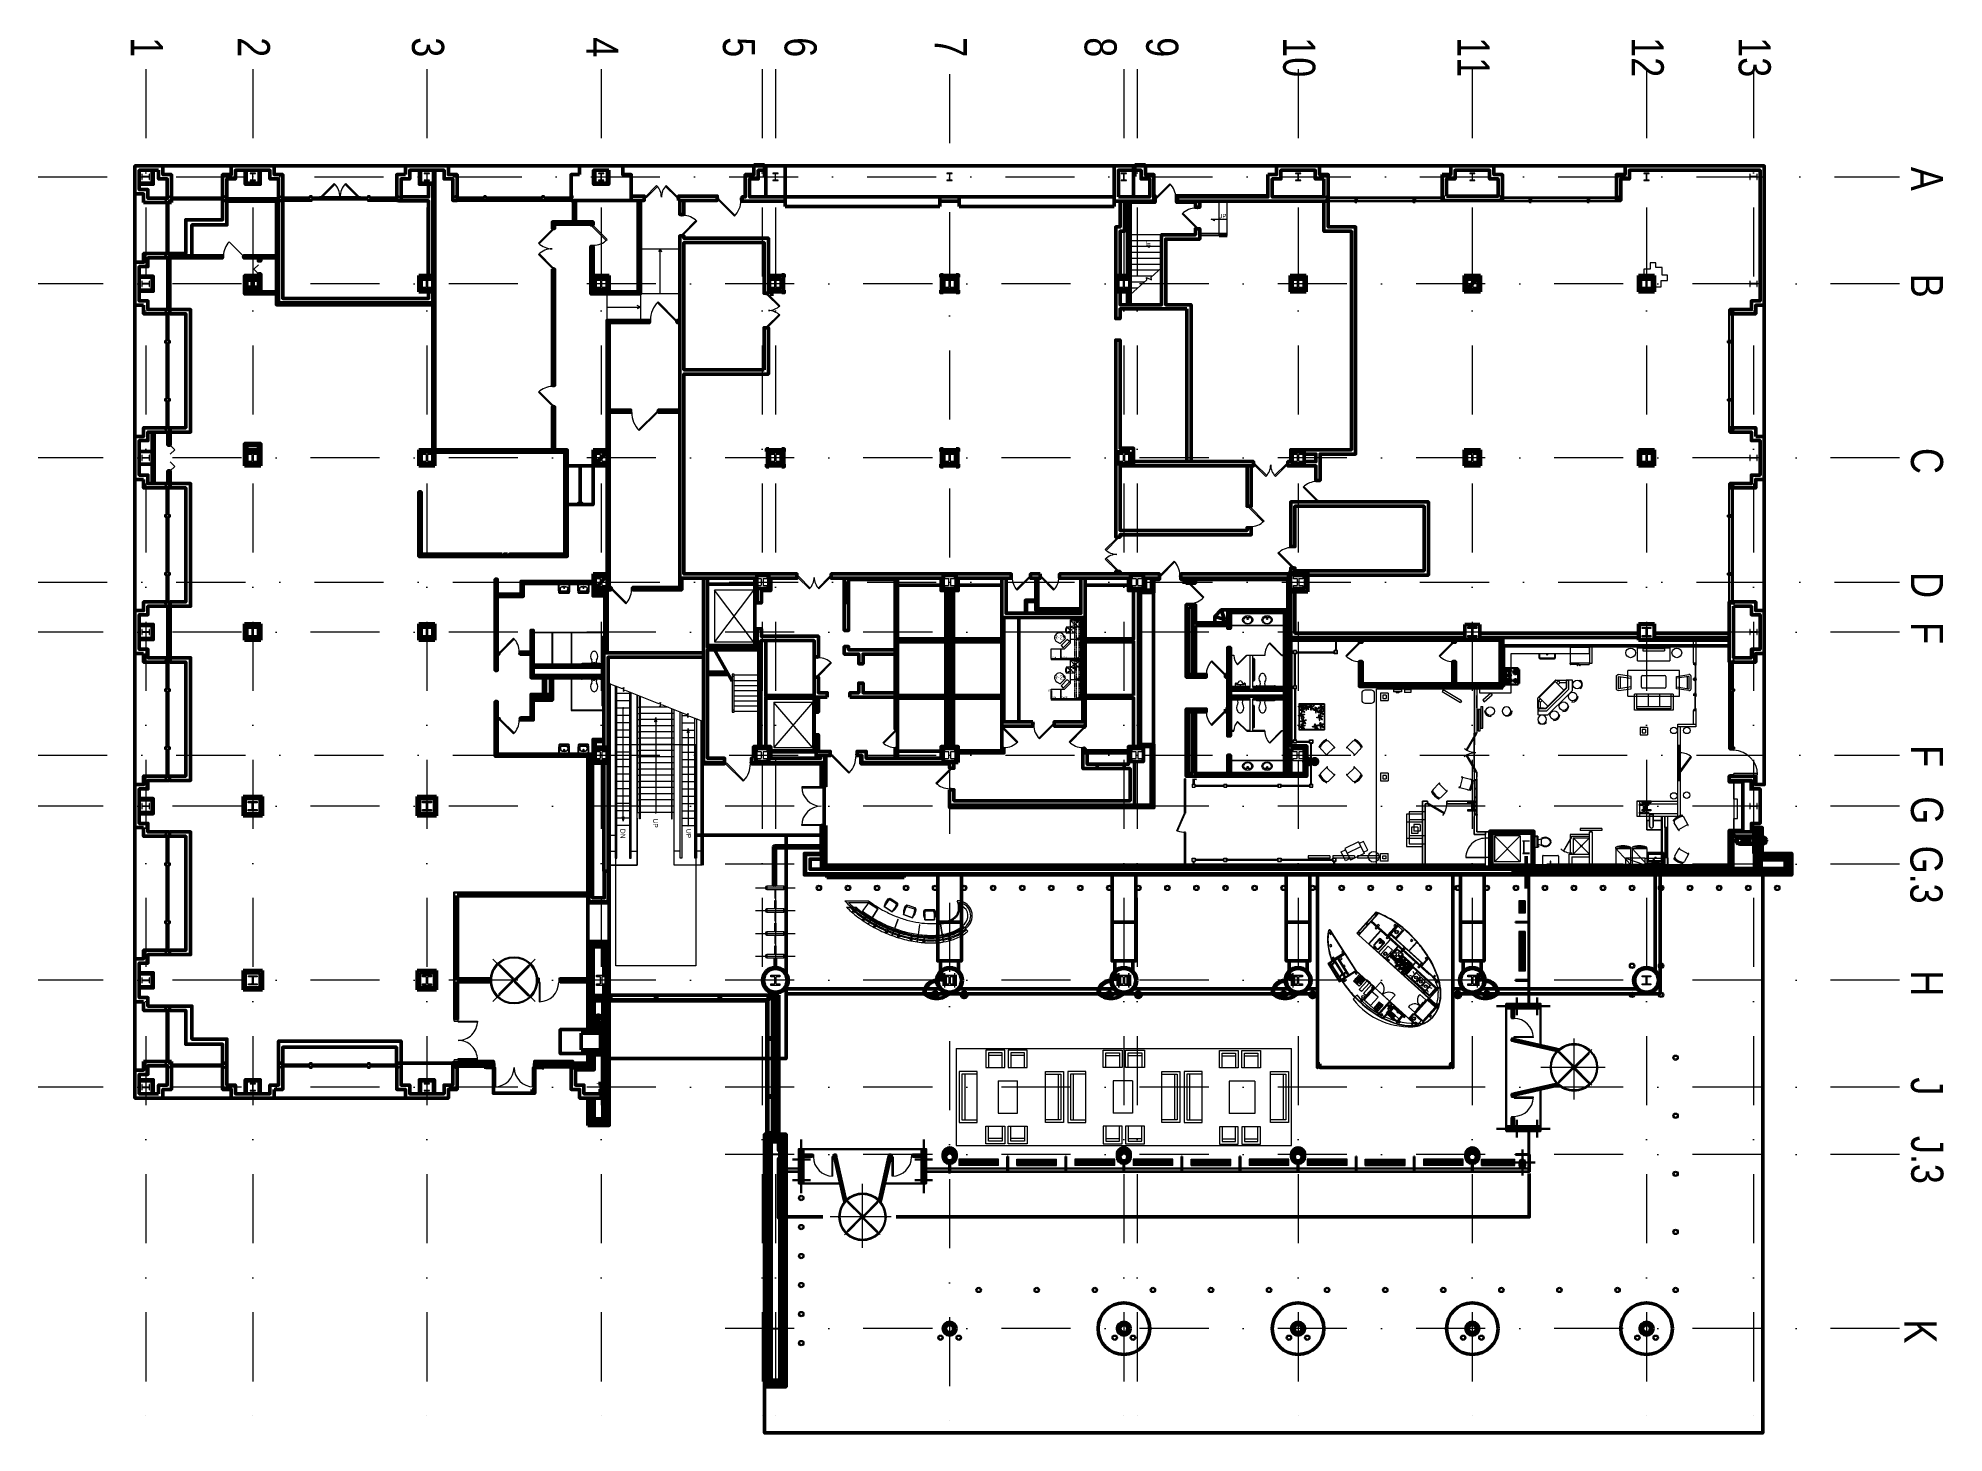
# Model space of a CAD drawing. Header units: inches. Extents: x -399 to 3145, y -842 to 1753.
import ezdxf

# ---------------------------------------------------------------- set-up
doc = ezdxf.new("R2010")
doc.units = ezdxf.units.IN
doc.header["$MEASUREMENT"] = 0
doc.linetypes.add('IMPORT-DGN Style 2 _5_', pattern=[214.002547, 128.401528, -85.601019])
doc.linetypes.add('IMPORT-DGN Style 4 _2_', pattern=[256.963558, 128.401528, -64.200764, 0.160502, -64.200764])
for name, color, linetype, lineweight in [('Level 10', 7, 'Continuous', 9), ('Level 11', 252, 'Continuous', 30), ('Level 12', 7, 'Continuous', 9), ('Level 13', 7, 'Continuous', 9), ('Level 16', 7, 'Continuous', 9), ('Level 18', 7, 'Continuous', 9), ('Level 19', 7, 'Continuous', 9), ('Level 20', 7, 'Continuous', 9), ('Level 23', 7, 'Continuous', 9), ('Level 25', 7, 'Continuous', 9), ('Level 26', 7, 'Continuous', 9), ('Level 28', 7, 'Continuous', 9), ('Level 31', 7, 'Continuous', 9), ('Level 32', 7, 'Continuous', 9), ('Level 35', 7, 'Continuous', 9), ('Level 46', 7, 'Continuous', 9), ('Level 51', 7, 'Continuous', 9), ('Level 52', 7, 'Continuous', 9), ('Level 52 _Construction_', 7, 'Continuous', 9), ('Level 54', 7, 'Continuous', 9), ('Level 56', 7, 'Continuous', 9), ('Level 57', 7, 'Continuous', 9), ('Level 9', 252, 'Continuous', 30)]:
    doc.layers.add(name, color=color, linetype=linetype, lineweight=lineweight)
doc.styles.add('Arial', font='arial.ttf', dxfattribs={"height": 622.08})
doc.styles.add('Arial_1', font='arial.ttf', dxfattribs={"width": 0.875, "height": 767.999952})
doc.styles.add('Arial_2', font='arial.ttf', dxfattribs={"width": 0.8, "height": 11490.38961})
doc.styles.add('Arial_3', font='arial.ttf', dxfattribs={"width": 0.826773, "height": 1535.99688})
doc.styles.add('Arial_4', font='arial.ttf', dxfattribs={"width": 0.8, "height": 1718.836364})
doc.styles.add('Arial_5', font='arial.ttf', dxfattribs={"width": 0.799999, "height": 1718.83178})
doc.styles.add('Arial_6', font='arial.ttf', dxfattribs={"width": 0.8, "height": 1439.999964})

msp = doc.modelspace()

# ---------------------------------------------------------------- texts
at = {"layer": 'Level 11', "color": 2, "lineweight": 9, "attachment_point": 1, "rotation": 270, "line_spacing_factor": 0.939198, "style": 'Arial_2'}
for s, insert, char_height, width in [('1', (-166.9, 1754.5), 59.8, 44.64), ('2', (32.1, 1754.5), 59.8, 44.64), ('3', (356.1, 1754.5), 59.8, 44.64), ('4', (680.1, 1754.5), 59.8, 44.64), ('5', (934.3, 1754.5), 59.8, 44.64), ('6', (1048.9, 1754.5), 59.8, 44.64), ('7', (1328.1, 1754.5), 59.8, 44.64), ('8', (1606.8, 1754.5), 59.8, 44.64), ('9', (1721.4, 1754.5), 59.8, 44.64), ('10', (1976.1, 1754.5), 59.85, 89.28), ('11', (2300.1, 1754.5), 59.85, 89.28), ('12', (2624.1, 1754.5), 59.85, 89.28), ('13', (2823.1, 1754.5), 59.85, 89.28), ('A', (3143.5, 1513.4), 59.8, 53.28), ('B', (3143.5, 1314.4), 59.8, 53.28), ('C', (3143.5, 990.4), 59.8, 57.6), ('D', (3143.5, 759.4), 59.8, 57.6), ('F', (3143.5, 666.4), 59.8, 48.96), ('F', (3143.5, 437.4), 59.8, 48.96), ('G', (3143.5, 342.4), 59.8, 62.64), ('G.3', (3142.5, 250.5), 59.85, 129.6), ('H', (3143.5, 18.4), 59.8, 57.6), ('J', (3143.5, -180.6), 59.8, 40.32), ('J.3', (3144.1, -289.5), 59.85, 107.28), ('K', (3131.3, -630.8), 59.8, 53.28)]:
    msp.add_mtext(s, dxfattribs=dict(at, insert=insert, char_height=char_height, width=width))
at = {"layer": 'Level 20', "color": 2, "insert": (1803.1, 1425.8), "char_height": 8, "width": 14.984, "attachment_point": 2, "line_spacing_factor": 0.936784, "style": 'Arial_3'}
msp.add_mtext('UP', dxfattribs=at)
at = {"layer": 'Level 20', "color": 2, "rotation": 270}
for s, insert, char_height, width, attachment_point, line_spacing_factor, style in [('UP', (1669.2, 1369.6), 8, 14.984, 2, 0.936784, 'Arial_3'), ('UP', (753.6, 301.1), 8.95, 16.036, 1, 0.941778, 'Arial_5'), ('DN', (692.9, 281.8), 8.95, 17.018, 1, 0.941778, 'Arial_4'), ('UP', (815.2, 281.8), 8.95, 16.364, 1, 0.941778, 'Arial_4')]:
    msp.add_mtext(s, dxfattribs=dict(at, insert=insert, char_height=char_height, width=width, attachment_point=attachment_point, line_spacing_factor=line_spacing_factor, style=style))
at = {"layer": 'Level 46', "color": 21, "char_height": 7.5, "width": 21.327, "attachment_point": 2, "line_spacing_factor": 0.936784, "style": 'Arial_6'}
for insert in [(1501, 641.9), (1501, 567.2)]:
    msp.add_mtext('R-29', dxfattribs=dict(at, insert=insert))

# ---------------------------------------------------------------- blocks, each defined once
blk = doc.blocks.new('1st-Floor-WCB_dwg_SEATA-825190-Level 1')
at = {"layer": 'Level 52', "flags": 128}
for points in [[(-51, 110), (-59, 99), (-59, 48), (-59, 26), (-59, 22), (-66, 44), (-66, 99), (-55, 114)], [(-48, 114), (-55, 114), (-48, 114), (-48, 110), (-51, 110), (-48, 110)], [(-55, 0), (55, 0), (55, 66), (55, 0), (-55, 0), (-55, 66), (-55, 0), (-55, 66), (-47, 99)], [(55, 66), (47, 99), (55, 66), (47, 99)], [(48, 114), (55, 114), (48, 114), (48, 110), (51, 110), (59, 99), (59, 48), (59, 26), (59, 22), (66, 44), (66, 99), (55, 114)]]:
    blk.add_lwpolyline(points, dxfattribs=at)
blk.add_lwpolyline([(55, 103), (55, 99), (55, 103), (55, 99), (-55, 99), (-55, 103), (-55, 99), (-55, 103), (-39, 118), (39, 118)], close=True, dxfattribs=at)
blk = doc.blocks.new('1st-Floor-WCB_dwg_COFFEE-825191-Level 1')
at = {"layer": 'Level 35'}
for p, q in [((5, 322), (5, 0)), ((26, 330), (26, 0)), ((30, 213), (30, 332)), ((30, 218), (1060, 218)), ((275, 218), (275, 387)), ((280, 248), (792, 248)), ((280, 244), (280, 218)), ((284, 244), (284, 388)), ((369, 244), (369, 394)), ((374, 244), (374, 394)), ((570, 244), (570, 385)), ((574, 244), (574, 385)), ((787, 244), (787, 344)), ((792, 244), (792, 218)), ((796, 218), (796, 344)), ((30, 5), (0, 5)), ((26, 209), (1074, 209)), ((177, 0), (177, 204)), ((177, 5), (1248, 5)), ((182, 0), (182, 204)), ((230, 123), (230, 34)), ((235, 123), (235, 34)), ((238, 96), (238, 42)), ((294, 136), (244, 136)), ((294, 132), (244, 132)), ((244, 25), (294, 25)), ((244, 21), (294, 21)), ((267, 112), (254, 112)), ((254, 26), (284, 26)), ((267, 107), (267, 125)), ((270, 107), (270, 125)), ((284, 112), (270, 112)), ((299, 42), (299, 96)), ((303, 34), (303, 123)), ((307, 34), (307, 123)), ((328, 0), (328, 204)), ((332, 0), (332, 204)), ((444, 0), (444, 204)), ((448, 0), (448, 204)), ((459, 64), (459, 81)), ((494, 83), (462, 84)), ((462, 71), (462, 75)), ((494, 62), (462, 62)), ((466, 70), (466, 75)), ((488, 81), (468, 81)), ((488, 77), (468, 77)), ((490, 70), (490, 75)), ((493, 70), (493, 75)), ((496, 64), (496, 81)), ((508, 64), (508, 81)), ((510, 83), (542, 83)), ((510, 62), (542, 62)), ((511, 70), (511, 75)), ((514, 70), (514, 75)), ((516, 80), (536, 80)), ((516, 77), (536, 77)), ((538, 70), (538, 75)), ((542, 70), (542, 75)), ((542, 45), (542, 50)), ((543, 55), (543, 56)), ((545, 64), (545, 81)), ((548, 56), (548, 55)), ((549, 45), (549, 50)), ((561, 44), (562, 161)), ((572, 102), (561, 102)), ((561, 76), (566, 76)), ((561, 58), (564, 58)), ((564, 41), (576, 41)), ((565, 164), (699, 163)), ((565, 116), (576, 116)), ((565, 89), (698, 88)), ((566, 65), (565, 65)), ((567, 139), (566, 139)), ((568, 154), (568, 164)), ((573, 37), (574, 41)), ((574, 110), (574, 116)), ((579, 127), (579, 103)), ((579, 53), (579, 28)), ((579, 42), (579, 43)), ((591, 127), (591, 103)), ((591, 115), (603, 115)), ((591, 52), (591, 28)), ((591, 41), (603, 41)), ((596, 110), (597, 115)), ((596, 37), (596, 41)), ((618, 102), (598, 102)), ((605, 139), (604, 139)), ((604, 76), (612, 76)), ((605, 64), (604, 64)), ((605, 58), (611, 58)), ((606, 44), (607, 89)), ((607, 119), (607, 164)), ((610, 119), (610, 164)), ((610, 44), (610, 89)), ((613, 139), (612, 139)), ((613, 64), (612, 64)), ((613, 115), (623, 115)), ((613, 41), (622, 40)), ((620, 110), (620, 115)), ((620, 37), (620, 40)), ((626, 127), (625, 103)), ((625, 52), (625, 28)), ((625, 42), (626, 42)), ((625, 40), (625, 40)), ((637, 52), (637, 28)), ((637, 40), (649, 40)), ((638, 127), (638, 103)), ((638, 115), (650, 115)), ((642, 37), (643, 40)), ((643, 110), (643, 115)), ((665, 101), (645, 102)), ((652, 139), (650, 139)), ((651, 64), (650, 64)), ((651, 76), (659, 76)), ((652, 57), (658, 57)), ((653, 118), (653, 163)), ((653, 44), (653, 89)), ((657, 118), (657, 163)), ((657, 44), (657, 89)), ((659, 64), (658, 64)), ((660, 139), (659, 139)), ((669, 115), (660, 115)), ((669, 40), (660, 40)), ((667, 109), (667, 115)), ((667, 36), (667, 40)), ((672, 127), (672, 102)), ((672, 52), (672, 28)), ((672, 42), (672, 42)), ((685, 127), (684, 102)), ((684, 52), (684, 27)), ((698, 40), (684, 40)), ((698, 115), (685, 115)), ((689, 36), (689, 40)), ((690, 109), (690, 115)), ((702, 101), (692, 101)), ((696, 153), (696, 163)), ((698, 139), (697, 139)), ((697, 75), (701, 75)), ((698, 64), (697, 64)), ((699, 57), (701, 57)), ((701, 43), (702, 160)), ((713, 0), (713, 204)), ((718, 0), (718, 204)), ((725, 138), (1091, 138)), ((1081, 22), (734, 22)), ((798, 95), (766, 109)), ((798, 62), (766, 48)), ((798, 138), (798, 32)), ((804, 112), (804, 49)), ((856, 121), (813, 121)), ((813, 39), (856, 39)), ((865, 112), (865, 49)), ((877, 112), (877, 49)), ((886, 121), (929, 121)), ((929, 39), (886, 39)), ((938, 112), (938, 49)), ((950, 112), (950, 49)), ((959, 121), (1002, 121)), ((1002, 39), (959, 39)), ((1011, 112), (1011, 49)), ((1017, 138), (1017, 32)), ((1017, 95), (1050, 109)), ((1017, 62), (1050, 48)), ((1102, 0), (1102, 189)), ((1106, 0), (1106, 185)), ((47, -260), (-246, -180)), ((1096, -5), (1250, -5)), ((1254, -14), (1097, -14)), ((1256, -19), (1097, -19)), ((1103, -38), (1100, -38)), ((1103, -122), (1100, -122)), ((1103, -136), (1100, -136)), ((1224, -206), (1230, -207)), ((1225, -207), (1225, -204)), ((1227, -207), (1227, -202)), ((1229, -207), (1229, -205)), ((1232, -19), (1232, -278)), ((1236, -19), (1236, -270)), ((43, -259), (-1, -418)), ((34, -431), (27, -417)), ((253, -405), (31, -345)), ((242, -416), (34, -359)), ((44, -435), (37, -420)), ((278, -317), (54, -256)), ((62, -352), (55, -336)), ((63, -334), (56, -318)), ((74, -338), (67, -322)), ((75, -358), (68, -342)), ((143, -391), (136, -375)), ((144, -373), (137, -358)), ((155, -377), (148, -361)), ((156, -397), (149, -381)), ((204, -435), (197, -419)), ((205, -417), (198, -402)), ((215, -421), (209, -405)), ((216, -441), (209, -425)), ((287, -321), (235, -510)), ((562, -324), (283, -324)), ((558, -324), (558, -551)), ((562, -320), (562, -551)), ((572, -322), (572, -228)), ((869, -324), (796, -324)), ((801, -324), (801, -527)), ((805, -324), (805, -527)), ((837, -377), (837, -393)), ((840, -377), (840, -393)), ((864, -320), (864, -512)), ((869, -320), (869, -511)), ((1007, -336), (879, -336)), ((881, -398), (1005, -398)), ((1088, -224), (995, -224)), ((1016, -320), (1016, -456)), ((1197, -324), (1016, -324)), ((1021, -320), (1021, -454)), ((1096, -315), (1211, -315)), ((1232, -235), (1097, -235)), ((1232, -240), (1097, -240)), ((1103, -220), (1100, -220)), ((0, -454), (223, -516)), ((14, -475), (0, -471)), ((16, -471), (1, -467)), ((17, -467), (3, -463)), ((18, -463), (4, -459)), ((35, -480), (21, -476)), ((36, -476), (22, -473)), ((37, -472), (23, -469)), ((38, -469), (24, -465)), ((33, -448), (26, -433)), ((45, -453), (38, -439)), ((55, -486), (41, -482)), ((56, -482), (42, -478)), ((57, -478), (43, -474)), ((58, -474), (44, -470)), ((75, -491), (61, -487)), ((76, -487), (62, -484)), ((77, -484), (63, -480)), ((78, -480), (64, -476)), ((95, -497), (81, -493)), ((96, -493), (82, -489)), ((97, -489), (83, -485)), ((98, -485), (84, -481)), ((115, -502), (101, -499)), ((116, -498), (102, -495)), ((117, -495), (103, -491)), ((118, -491), (104, -487)), ((135, -508), (121, -504)), ((136, -504), (122, -500)), ((138, -500), (123, -496)), ((139, -496), (124, -492)), ((156, -513), (141, -510)), ((157, -510), (142, -506)), ((158, -506), (144, -502)), ((159, -502), (145, -498)), ((176, -519), (162, -515)), ((177, -515), (163, -511)), ((178, -511), (164, -507)), ((179, -507), (165, -503)), ((188, -469), (181, -454)), ((188, -485), (181, -471)), ((196, -524), (182, -521)), ((197, -521), (183, -517)), ((198, -517), (184, -513)), ((199, -513), (185, -509)), ((199, -473), (192, -458)), ((199, -491), (193, -476)), ((216, -530), (202, -526)), ((217, -526), (203, -522)), ((218, -522), (204, -518)), ((219, -518), (205, -514)), ((470, -519), (470, -581)), ((786, -507), (785, -513)), ((785, -510), (790, -510)), ((785, -512), (788, -512)), ((786, -508), (788, -508))]:
    blk.add_line(p, q, dxfattribs=at)
at = {"layer": 'Level 35', "flags": 128}
for points in [[(0, 326), (0, 0), (30, 0), (30, 213), (924, 213), (924, 204), (30, 204)], [(280, 392), (280, 244), (792, 244), (792, 344)], [(283, -320), (230, -513), (283, -320), (1096, -320), (1096, 0), (30, 0)], [(267, 116), (250, 116), (250, 127), (289, 127), (289, 116), (270, 116)], [(458, 90), (547, 90), (547, 173), (458, 174), (457, 91)], [(468, 65), (475, 65), (475, 68), (468, 68)], [(474, 57), (474, 52), (480, 52), (480, 57)], [(488, 68), (481, 68), (481, 65), (488, 65)], [(516, 64), (523, 64), (523, 68), (516, 68)], [(529, 56), (529, 52), (524, 52), (524, 56)], [(536, 68), (529, 68), (529, 64), (536, 64)], [(542, 47), (542, 45), (543, 45)], [(547, 45), (549, 45), (549, 47)], [(565, 133), (558, 133), (559, 151), (566, 151)], [(561, 86), (567, 86), (568, 128)], [(591, 115), (598, 108), (598, 98), (590, 91), (580, 91), (572, 98), (573, 109), (576, 112)], [(592, 41), (597, 35), (597, 25), (590, 18), (579, 18), (572, 25), (572, 36), (574, 38)], [(579, 43), (576, 43), (576, 40), (574, 40), (574, 37), (578, 37), (578, 40), (579, 40)], [(579, 115), (578, 115), (578, 112), (575, 112), (575, 114), (576, 114), (576, 117), (579, 117)], [(637, 42), (644, 35), (644, 25), (636, 17), (626, 17), (618, 25), (619, 35), (621, 37)], [(638, 115), (644, 108), (644, 98), (637, 90), (626, 90), (619, 98), (619, 108), (622, 112)], [(626, 117), (623, 117), (623, 114), (621, 114), (621, 112), (625, 111), (625, 114), (626, 114)], [(625, 40), (624, 40), (624, 37), (621, 37), (621, 39), (622, 39), (622, 42), (625, 42)], [(684, 42), (691, 35), (691, 24), (683, 17), (673, 17), (665, 25), (665, 35), (667, 37)], [(685, 115), (691, 108), (691, 97), (684, 90), (673, 90), (666, 98), (666, 108), (669, 111)], [(672, 39), (671, 39), (671, 36), (667, 36), (667, 39), (669, 39), (669, 42), (672, 42)], [(672, 117), (669, 117), (669, 114), (668, 114), (668, 111), (671, 111), (671, 114), (672, 114)], [(701, 85), (695, 85), (696, 126)], [(699, 132), (705, 132), (705, 150), (698, 150)], [(1106, 150), (713, 150), (713, 204)], [(725, 32), (725, 150), (1091, 150), (1091, 32)], [(1081, 138), (1081, 32), (734, 32), (734, 138)], [(1096, 0), (1220, 0), (1253, 0)], [(2, -424), (48, -255), (-245, -175)], [(1088, -34), (1100, -34), (1100, -127), (1088, -127), (1088, -34), (995, -34)], [(1088, -72), (1082, -72), (1082, -121), (1088, -121)], [(1088, -186), (1082, -186), (1082, -137), (1088, -137)], [(-6, -472), (53, -257), (48, -255), (-11, -471)], [(224, -536), (283, -319), (278, -318), (219, -535)], [(381, -428), (338, -428), (338, -399), (338, -399), (338, -387), (338, -387), (338, -327), (381, -327)], [(381, -327), (423, -327), (423, -428), (381, -428)], [(485, -320), (485, -454), (449, -454), (449, -320)], [(550, -320), (550, -454), (514, -454), (514, -320)], [(793, -228), (793, -322), (572, -322), (572, -505), (793, -505), (793, -322)], [(900, -398), (900, -401), (899, -402), (897, -403), (895, -404), (891, -404), (863, -405), (860, -404), (858, -404), (856, -403), (855, -402), (855, -398)], [(870, -411), (862, -404), (857, -409), (863, -418)], [(1007, -339), (1007, -330), (879, -330), (879, -339)], [(950, -398), (951, -401), (950, -402), (948, -403), (946, -404), (942, -404), (914, -405), (911, -404), (908, -404), (907, -403), (906, -402), (906, -398)], [(920, -411), (913, -404), (908, -409), (914, -418)], [(602, -505), (602, -511), (596, -511), (596, -505)], [(763, -505), (763, -511), (769, -511), (769, -505)], [(886, -443), (891, -446), (895, -442), (892, -436)], [(937, -443), (942, -446), (945, -442), (943, -436)]]:
    blk.add_lwpolyline(points, dxfattribs=at)
for points in [[(5, 311), (5, 293), (23, 293), (23, 311)], [(114, 239), (114, 221), (132, 221), (132, 239)], [(253, 367), (253, 349), (271, 349), (271, 367)], [(281, 239), (281, 221), (299, 221), (299, 239)], [(360, 375), (360, 254), (293, 254), (293, 375)], [(505, 239), (505, 221), (524, 221), (524, 239)], [(507, 367), (507, 349), (525, 349), (525, 367)], [(769, 326), (769, 308), (787, 308), (787, 326)], [(769, 239), (769, 221), (787, 221), (787, 239)], [(972, 239), (972, 221), (990, 221), (990, 239)], [(5, 165), (5, 147), (23, 147), (23, 165)], [(5, 24), (5, 6), (23, 6), (23, 24)], [(114, 202), (114, 184), (132, 184), (132, 202)], [(250, 24), (250, 6), (269, 6), (269, 24)], [(281, 202), (281, 184), (299, 184), (299, 202)], [(429, 129), (429, 7), (362, 7), (362, 129)], [(551, 56), (453, 57), (454, 177), (551, 177)], [(463, 24), (463, 6), (481, 6), (481, 24)], [(505, 202), (505, 184), (524, 184), (524, 202)], [(549, 55), (542, 55), (544, 42), (547, 42)], [(690, 24), (690, 6), (708, 6), (708, 24)], [(769, 202), (769, 184), (787, 184), (787, 202)], [(1004, 24), (1004, 6), (1022, 6), (1022, 24)], [(1035, 202), (1035, 184), (1054, 184), (1054, 202)], [(1220, 24), (1220, 6), (1238, 6), (1238, 24)], [(-225, -188), (-229, -206), (-212, -210), (-207, -193)], [(1100, -131), (1100, -224), (1088, -224), (1088, -131)], [(1097, -1), (1097, -19), (1115, -19), (1115, -1)], [(1103, -25), (1103, -233), (1222, -233), (1222, -25)], [(1219, -1), (1219, -19), (1237, -19), (1237, -1)], [(1240, -125), (1240, -144), (1258, -144), (1258, -125)], [(-130, -291), (-135, -309), (-117, -313), (-113, -295)], [(-12, -377), (-16, -395), (1, -400), (6, -382)], [(232, -462), (20, -404), (8, -450), (220, -508)], [(59, -261), (53, -259), (16, -396), (22, -398)], [(277, -321), (53, -259), (16, -396), (239, -457)], [(241, -452), (18, -391), (16, -396), (239, -457)], [(22, -255), (17, -273), (35, -277), (40, -260)], [(290, -327), (290, -346), (308, -346), (308, -327)], [(423, -428), (338, -428), (338, -327), (423, -327)], [(423, -399), (338, -399), (338, -387), (423, -387)], [(389, -423), (349, -423), (349, -401), (389, -401)], [(358, -342), (350, -342), (350, -335), (358, -335)], [(358, -352), (350, -352), (350, -345), (358, -345)], [(358, -362), (350, -362), (350, -355), (358, -355)], [(358, -372), (350, -372), (350, -365), (358, -365)], [(358, -382), (350, -382), (350, -375), (358, -375)], [(386, -416), (351, -416), (351, -401), (386, -401)], [(368, -342), (361, -342), (361, -335), (368, -335)], [(368, -352), (361, -352), (361, -345), (368, -345)], [(368, -362), (361, -362), (361, -355), (368, -355)], [(368, -372), (361, -372), (361, -365), (368, -365)], [(368, -382), (361, -382), (361, -375), (368, -375)], [(379, -342), (372, -342), (372, -335), (379, -335)], [(379, -352), (372, -352), (372, -345), (379, -345)], [(379, -362), (372, -362), (372, -355), (379, -355)], [(379, -372), (372, -372), (372, -365), (379, -365)], [(379, -382), (372, -382), (372, -375), (379, -375)], [(390, -342), (383, -342), (383, -335), (390, -335)], [(390, -352), (383, -352), (383, -345), (390, -345)], [(390, -362), (383, -362), (383, -355), (390, -355)], [(390, -372), (383, -372), (383, -365), (390, -365)], [(390, -382), (383, -382), (383, -375), (390, -375)], [(401, -342), (394, -342), (394, -335), (401, -335)], [(401, -352), (394, -352), (394, -345), (401, -345)], [(401, -362), (394, -362), (394, -355), (401, -355)], [(401, -372), (394, -372), (394, -365), (401, -365)], [(401, -382), (394, -382), (394, -375), (401, -375)], [(412, -342), (405, -342), (405, -335), (412, -335)], [(412, -352), (405, -352), (405, -345), (412, -345)], [(412, -362), (405, -362), (405, -355), (412, -355)], [(412, -372), (405, -372), (405, -365), (412, -365)], [(412, -382), (405, -382), (405, -375), (412, -375)], [(442, -320), (493, -320), (493, -314), (442, -314)], [(507, -320), (557, -320), (557, -314), (507, -314)], [(537, -327), (537, -346), (555, -346), (555, -327)], [(562, -375), (562, -503), (665, -503), (665, -375)], [(742, -407), (712, -406), (711, -505), (740, -506)], [(772, -407), (742, -407), (740, -506), (770, -506)], [(821, -327), (821, -346), (839, -346), (839, -327)], [(891, -395), (895, -395), (897, -396), (899, -397), (900, -398), (900, -446), (900, -447), (898, -448), (895, -448), (892, -449), (864, -449), (861, -449), (858, -448), (856, -447), (856, -446), (855, -398), (856, -397), (858, -396), (860, -396), (863, -395), (877, -395)], [(895, -434), (891, -440), (885, -444), (878, -446), (871, -444), (865, -440), (860, -434), (859, -427), (860, -420), (864, -414), (870, -410), (877, -408), (885, -410), (891, -414), (895, -419), (896, -427)], [(888, -431), (885, -435), (882, -437), (878, -438), (874, -437), (870, -435), (868, -431), (867, -427), (868, -423), (870, -419), (873, -417), (878, -416), (882, -417), (885, -419), (888, -423), (889, -427)], [(879, -402), (876, -403), (874, -402), (873, -400), (874, -399), (876, -398), (879, -399), (880, -400)], [(881, -431), (878, -432), (874, -431), (873, -427), (874, -423), (878, -422), (881, -423), (883, -427)], [(1012, -443), (874, -443), (874, -339), (1012, -339)], [(1005, -435), (881, -435), (881, -347), (1005, -347)], [(942, -395), (945, -395), (948, -396), (950, -397), (950, -398), (951, -446), (950, -447), (949, -448), (946, -448), (943, -449), (915, -449), (912, -449), (909, -448), (907, -447), (907, -446), (906, -398), (907, -397), (908, -396), (911, -396), (914, -395), (928, -395)], [(946, -434), (942, -440), (936, -444), (929, -446), (921, -444), (915, -440), (911, -434), (910, -427), (911, -420), (915, -414), (921, -410), (928, -408), (936, -410), (942, -414), (946, -419), (947, -427)], [(939, -431), (936, -435), (933, -437), (929, -438), (924, -437), (921, -435), (919, -431), (918, -427), (918, -423), (921, -419), (924, -417), (928, -416), (933, -417), (936, -419), (939, -423), (939, -427)], [(930, -402), (927, -403), (925, -402), (923, -400), (925, -399), (927, -398), (930, -399), (931, -400)], [(932, -431), (929, -432), (925, -431), (923, -427), (925, -423), (928, -422), (932, -423), (934, -427)], [(952, -356), (952, -353), (934, -353), (934, -356)], [(934, -426), (952, -426), (952, -429), (934, -429)], [(1022, -327), (1022, -346), (1041, -346), (1041, -327)], [(1022, -411), (1022, -429), (1041, -429), (1041, -411)], [(1206, -313), (1084, -313), (1084, -246), (1206, -246)], [(1207, -320), (1096, -320)], [(1097, -299), (1097, -317), (1115, -317), (1115, -299)], [(1144, -327), (1144, -346), (1162, -346), (1162, -327)], [(1170, -298), (1170, -317), (1188, -317), (1188, -298)], [(224, -535), (-12, -471), (-13, -475), (222, -540)], [(248, -481), (248, -500), (267, -500), (267, -481)], [(537, -516), (537, -534), (555, -534), (555, -516)], [(821, -486), (821, -504), (839, -504), (839, -486)]]:
    blk.add_lwpolyline(points, close=True, dxfattribs=at)
at = {"layer": 'Level 35'}
for centre, radius in [((325, 314), 20.7), ((325, 314), 14.6), ((259, 122), 4.47), ((269, 97), 8.38), ((269, 97), 6.1), ((281, 122), 4.47), ((396, 45), 20.7), ((396, 45), 14.6), ((478, 110), 18.5), ((479, 154), 18.5), ((527, 154), 18.5), ((527, 110), 18.7), ((585, 140), 14.3), ((585, 65), 14.3), ((631, 65), 14.3), ((632, 140), 14.3), ((679, 140), 14.3), ((678, 65), 14.3), ((678, 65), 3.92), ((679, 140), 3.92), ((835, 79), 16.4), ((835, 79), 13.3), ((908, 79), 16.4), ((908, 79), 13.3), ((981, 79), 16.4), ((981, 79), 13.3), ((727, -420), 9.48), ((757, -421), 9.48), ((839, -364), 21.3), ((839, -364), 16.6), ((839, -364), 4.57), ((839, -396), 3.43), ((839, -396), 0.887), ((1128, -284), 20.7), ((1128, -284), 14.6), ((538, -486), 14.6), ((726, -493), 9.48), ((727, -444), 9.48), ((726, -469), 9.48), ((756, -469), 9.48), ((755, -494), 9.48), ((756, -445), 9.48)]:
    blk.add_circle(centre, radius, dxfattribs=at)
for centre, radius, start, end in [((378, -635), 1032, 95.4512, 111.462), ((378, -635), 1027, 95.4512, 111.462), ((517, -627), 1004, 56.413, 74.2009), ((517, -627), 1009, 56.413, 74.2009), ((244, 123), 13.3, 90, 180), ((244, 34), 13.3, 180, 270), ((244, 123), 9.14, 90, 180), ((244, 34), 9.14, 180, 270), ((254, 96), 15.2, 90, 180), ((254, 42), 15.2, 180, 270), ((269, 125), 1.52, 360, 180), ((269, 107), 1.52, 180, 360), ((284, 96), 15.2, 360, 90), ((284, 42), 15.2, 270, 360), ((294, 123), 13.3, 360, 90), ((294, 123), 9.14, 360, 90), ((294, 34), 9.14, 270, 360), ((294, 34), 13.3, 270, 360), ((462, 81), 2.44, 89.688, 179.688), ((462, 64), 2.44, 179.688, 269.688), ((468, 75), 5.71, 89.688, 179.688), ((468, 70), 5.71, 179.688, 269.688), ((468, 75), 2.36, 89.688, 179.688), ((468, 70), 2.36, 179.688, 269.688), ((488, 75), 5.71, 359.688, 89.688), ((488, 75), 2.36, 359.688, 89.688), ((488, 70), 5.71, 269.688, 359.688), ((488, 70), 2.36, 269.688, 359.688), ((494, 81), 2.44, 359.688, 89.688), ((494, 64), 2.44, 269.688, 359.688), ((510, 81), 2.44, 89.688, 179.688), ((510, 64), 2.44, 179.688, 269.688), ((516, 75), 5.71, 89.688, 179.688), ((516, 70), 5.71, 179.688, 269.688), ((516, 75), 2.36, 89.688, 179.688), ((516, 70), 2.36, 179.688, 269.688), ((536, 75), 5.71, 359.688, 89.688), ((536, 75), 2.36, 359.688, 89.688), ((536, 70), 5.71, 269.688, 359.688), ((536, 70), 2.36, 269.688, 359.688), ((542, 81), 2.44, 359.688, 89.688), ((542, 64), 2.44, 269.688, 359.688), ((545, 50), 3.43, 150.0668, 179.688), ((545, 50), 3.43, 359.688, 28.7453), ((565, 119), 3.29, 179.6626, 269.6626), ((565, 119), 3.29, 179.6626, 269.6626), ((564, 44), 3.29, 179.6626, 269.6626), ((565, 161), 3.29, 89.6626, 179.6626), ((565, 86), 3.29, 89.6626, 179.6626), ((585, 140), 21.9, 285.8191, 253.5062), ((585, 65), 21.9, 285.8191, 253.5062), ((585, 65), 19.8, 357.2234, 182.1018), ((585, 140), 19.8, 357.2234, 182.1018), ((585, 65), 18.7, 288.7299, 250.5953), ((585, 140), 18.7, 288.7299, 250.5953), ((579, 111), 2.45, 95.6469, 116.274), ((585, 131), 28.3, 257.2362, 282.089), ((585, 56), 28.3, 257.2362, 282.089), ((603, 119), 3.29, 269.6626, 359.6626), ((603, 44), 3.29, 269.6626, 359.6626), ((631, 65), 21.9, 285.8191, 253.5062), ((632, 140), 21.9, 285.8191, 253.5062), ((613, 119), 3.29, 179.6626, 269.6626), ((613, 44), 3.29, 179.6626, 269.6626), ((632, 140), 19.8, 357.2234, 182.1018), ((631, 65), 19.8, 357.2234, 182.1018), ((632, 140), 18.7, 288.7299, 250.5953), ((631, 65), 18.7, 288.7299, 250.5953), ((626, 111), 2.45, 95.6469, 116.274), ((632, 130), 28.3, 257.2362, 282.089), ((631, 55), 28.3, 257.2362, 282.089), ((649, 44), 3.29, 269.6626, 359.6626), ((650, 118), 3.29, 269.6626, 359.6626), ((678, 65), 21.9, 285.8191, 253.5062), ((679, 140), 21.9, 285.8191, 253.5062), ((660, 118), 3.29, 179.6626, 269.6626), ((660, 44), 3.29, 179.6626, 269.6626), ((678, 65), 19.8, 357.2234, 182.1018), ((679, 140), 19.8, 357.2234, 182.1018), ((678, 65), 18.7, 288.7299, 250.5953), ((679, 140), 18.7, 288.7299, 250.5953), ((679, 130), 28.3, 257.2362, 282.089), ((678, 55), 28.3, 257.2362, 282.089), ((698, 118), 3.29, 269.6626, 359.6626), ((698, 85), 3.29, 359.6626, 89.6626), ((698, 43), 3.29, 269.6626, 359.6626), ((699, 160), 3.29, 359.6626, 89.6626), ((734, 32), 9.14, 180, 270), ((813, 112), 9.14, 90, 180), ((813, 49), 9.14, 180, 270), ((856, 112), 9.14, 360, 90), ((856, 49), 9.14, 270, 360), ((886, 112), 9.14, 90, 180), ((886, 49), 9.14, 180, 270), ((924, -79), 293, 43.7765, 90), ((929, 112), 9.14, 360, 90), ((929, 49), 9.14, 270, 360), ((959, 112), 9.14, 90, 180), ((959, 49), 9.14, 180, 270), ((1002, 112), 9.14, 360, 90), ((1002, 49), 9.14, 270, 360), ((806, -193), 482, 23.2993, 56.4828), ((806, -193), 487, 23.2993, 56.4828), ((1081, 32), 9.14, 270, 360), ((806, -193), 456, 24.9576, 43.7765), ((969, -122), 309, 320.3359, 23.2993), ((-248, -187), 12.2, 74.6844, 210.0775), ((-248, -187), 7.62, 74.6844, 210.0775), ((1080, -42), 85.5, 174.7904, 275.2096), ((1080, -217), 85.5, 84.7904, 185.2096), ((969, -122), 305, 320.3359, 23.2993), ((1216, -211), 10.7, 306.852, 359.4417), ((1231, -207), 7.35, 174.0542, 188.5476), ((1229, -208), 5.07, 188.5476, 206.0209), ((1228, -208), 3.43, 206.0209, 230.4804), ((1227, -209), 1.84, 230.4804, 264.0542), ((1227, -209), 1.84, 264.0542, 297.628), ((1226, -208), 3.43, 297.628, 322.0875), ((1222, -206), 7.35, 339.5608, 354.0542), ((1225, -207), 5.07, 322.0875, 339.5608), ((613, 307), 837, 260.1706, 316.2583), ((611, 216), 810, 259.9457, 318.5435), ((579, -330), 103, 4.5557, 94.3231), ((785, -330), 103, 85.6769, 175.4443), ((839, -377), 1.52, 0, 180), ((781, -499), 10.7, 216.852, 269.4417), ((783, -510), 1.84, 140.4804, 174.0542), ((784, -511), 3.43, 116.0209, 140.4804), ((783, -510), 1.84, 174.0542, 207.628), ((784, -509), 3.43, 207.628, 232.0875), ((785, -512), 5.07, 98.5476, 116.0209), ((785, -508), 5.07, 232.0875, 249.5608), ((786, -505), 7.35, 249.5608, 264.0542), ((785, -514), 7.35, 84.0542, 98.5476)]:
    blk.add_arc(centre, radius, start, end, dxfattribs=at)
for centre, major_axis, ratio, start_param, end_param in [((497, -81), (-801, 79), 0.590909, 4.394285, 5.044877), ((497, -81), (-801, 79), 0.590909, 0.401405, 0.963946), ((497, -81), (-788, 58), 0.598132, 1.269285, 2.736346), ((1128, -370), (102, 94), 0.250863, 5.515466, 6.608849)]:
    blk.add_ellipse(centre, major_axis=major_axis, ratio=ratio, start_param=start_param, end_param=end_param, dxfattribs=at)
for points, knots in [([(790, 340), (761, 349), (732, 356), (644, 376), (586, 385), (467, 395), (408, 396), (326, 392), (303, 390), (280, 388)], [0, 0, 0, 0, 0.179723, 0.179723, 0.52065, 0.52065, 0.861577, 0.861577, 1, 1, 1, 1]), ([(-254, -191), (-243, -210), (-229, -230), (-190, -279), (-161, -307), (-95, -360), (-58, -385), (-11, -412), (-3, -416), (4, -420)], [0, 0, 0, 0, 0.228908, 0.228908, 0.582645, 0.582645, 0.936382, 0.936382, 1, 1, 1, 1]), ([(231, -509), (260, -516), (289, -523), (376, -539), (434, -546), (550, -552), (609, -551), (722, -542), (778, -533), (883, -508), (933, -492), (1025, -454), (1067, -431), (1140, -381), (1172, -353), (1200, -321), (1202, -319), (1204, -317)], [0, 0, 0, 0, 0.079967, 0.079967, 0.231432, 0.231432, 0.382896, 0.382896, 0.534361, 0.534361, 0.685825, 0.685825, 0.83729, 0.83729, 0.988755, 0.988755, 1, 1, 1, 1])]:
    blk.add_open_spline(points, degree=3, knots=knots, dxfattribs=at)
blk = doc.blocks.new('1st-Floor-WCB_dwg_CHRDK1-825192-Level 1')
at = {"layer": 'Level 52', "color": 150, "lineweight": 13, "flags": 128}
blk.add_lwpolyline([(407224, 43102), (408344, 42491), (410177, 44324), (409566, 45444)], dxfattribs=at)
at = {"layer": 'Level 52', "color": 150, "lineweight": 13}
blk.add_ellipse((408037, 44629), major_axis=(-1528, 815), ratio=0.9991698, start_param=4.121547, end_param=7.8539816, dxfattribs=at)
blk = doc.blocks.new('1st-Floor-WCB_dwg_HMKEY-825193-Level 1')
at = {"layer": 'Level 52', "color": 150, "lineweight": 13}
for p, q in [((410843, 44035), (408602, 41795)), ((408602, 41795), (409417, 40980)), ((411657, 43220), (409417, 40980)), ((411657, 43220), (410843, 44035))]:
    blk.add_line(p, q, dxfattribs=at)
blk = doc.blocks.new('1st-Floor-WCB_dwg_HM5B-825194-Level 1')
at = {"layer": 'Level 52', "color": 150, "lineweight": 13}
for p, q in [((2112, 0), (0, 0)), ((-288, -2304), (-288, -576))]:
    blk.add_line(p, q, dxfattribs=at)
at = {"layer": 'Level 52', "color": 150, "lineweight": 13, "flags": 128}
blk.add_lwpolyline([(2112, -2880), (0, -2880), (0, 0), (2112, -1440), (0, -2880)], dxfattribs=at)
at = {"layer": 'Level 52', "color": 140, "linetype": 'IMPORT-DGN Style 2 _5_', "flags": 128}
blk.add_lwpolyline([(2112, -2880), (4224, -2880), (4224, 0), (2112, 0)], dxfattribs=at)
at = {"layer": 'Level 52 _Construction_', "color": 140, "linetype": 'IMPORT-DGN Style 2 _5_', "flags": 128}
blk.add_lwpolyline([(4224, 0), (2112, -1440), (4224, -2880)], dxfattribs=at)
blk = doc.blocks.new('1st-Floor-WCB_dwg_W2448L-825195-Level 1')
at = {"layer": 'Level 52', "color": 150, "lineweight": 13}
for p, q in [((-9216, -4608), (-9216, 0)), ((0, 0), (-9216, 0)), ((0, -4608), (0, 0)), ((-9216, -4608), (0, -4608))]:
    blk.add_line(p, q, dxfattribs=at)
blk = doc.blocks.new('1st-Floor-WCB_dwg_W4824C-825196-Level 1')
at = {"layer": 'Level 52', "color": 150, "lineweight": 13, "flags": 128}
blk.add_lwpolyline([(-9216, -9216), (-4608, -9216), (-4608, -7440), (-1776, -4608), (0, -4608), (0, 0), (-9216, 0)], close=True, dxfattribs=at)
blk = doc.blocks.new('1st-Floor-WCB_dwg_S48BBL-825197-Level 1')
at = {"layer": 'Level 52', "color": 150, "linetype": 'IMPORT-DGN Style 2 _5_', "lineweight": 13}
for p, q in [((0, 0), (9216, 0)), ((0, 0), (0, -2664)), ((9216, 0), (9216, -2664)), ((9216, -2664), (0, -2664)), ((8900, -616), (452, -616)), ((452, -616), (452, -1960)), ((8900, -1960), (452, -1960)), ((8900, -1960), (8900, -616))]:
    blk.add_line(p, q, dxfattribs=at)
blk = doc.blocks.new('1st-Floor-WCB_dwg_SBBF-825199-Level 1')
at = {"layer": 'Level 52', "color": 140, "linetype": 'IMPORT-DGN Style 2 _5_', "flags": 128}
blk.add_lwpolyline([(3456, 0), (576, -4032), (3456, -4032)], close=True, dxfattribs=at)
blk.add_lwpolyline([(576, -4032), (576, 0), (3456, -4032)], dxfattribs=at)
blk = doc.blocks.new('1st-Floor-WCB_dwg_FBOX-825200-Level 1')
blk.add_blockref('1st-Floor-WCB_dwg_SBBF-825199-Level 1', (0, 0))
blk = doc.blocks.new('1st-Floor-WCB_dwg__U69-825202-Level 1')
at = {"layer": 'Level 52', "color": 150, "lineweight": 13, "flags": 128}
blk.add_lwpolyline([(-2304, 2304), (2304, 2304), (2304, -2304), (-2304, -2304)], dxfattribs=at)
blk = doc.blocks.new('1st-Floor-WCB_dwg_W2424L-825203-Level 1')
at = {"layer": 'Level 52', "color": 150, "lineweight": 13}
blk.add_line((-4608, 0), (-4608, -4608), dxfattribs=at)
blk.add_blockref('1st-Floor-WCB_dwg__U69-825202-Level 1', (-2304, -2304))
blk = doc.blocks.new('1st-Floor-WCB_dwg_854W-825205-Level 1')
at = {"layer": 'Level 51', "color": 212, "lineweight": 13, "flags": 128}
for points in [[(-624, 0), (-480, 0), (-336, 0), (-192, 0), (-48, 0)], [(-672, -624), (-672, -480), (-672, -336), (-672, -192), (-672, -48)], [(-624, -672), (-624, -670), (-624, -667), (-625, -665), (-625, -663), (-625, -660), (-626, -658), (-627, -656), (-628, -654), (-629, -651), (-630, -649), (-631, -647), (-632, -645), (-633, -643), (-635, -642), (-636, -640), (-638, -638), (-640, -636), (-642, -635), (-643, -633), (-645, -632), (-647, -631), (-649, -630), (-651, -629), (-654, -628), (-656, -627), (-658, -626), (-660, -625), (-663, -625), (-665, -625), (-667, -624), (-670, -624), (-672, -624)], [(-48, -672), (-192, -672), (-336, -672), (-480, -672), (-624, -672)], [(0, -48), (0, -192), (0, -336), (0, -480), (0, -624)]]:
    blk.add_lwpolyline(points, dxfattribs=at)
at = {"layer": 'Level 51', "color": 212, "lineweight": 13}
for centre, start, end in [((-672, 0), 270.007791, 0.013445), ((0, 0), 179.986552, 270.00779), ((0, -672), 89.992207, 179.986551)]:
    blk.add_arc(centre, 48, start, end, dxfattribs=at)
blk = doc.blocks.new('1st-Floor-WCB_dwg_CHRDK1-825206-Level 1')
at = {"layer": 'Level 52', "color": 150, "lineweight": 13, "flags": 128}
blk.add_lwpolyline([(407224, 57430), (408344, 56819), (410177, 58652), (409566, 59772)], dxfattribs=at)
at = {"layer": 'Level 52', "color": 150, "lineweight": 13}
blk.add_ellipse((408037, 58957), major_axis=(-1528, 815), ratio=0.9991698, start_param=4.121547, end_param=7.8539816, dxfattribs=at)
blk = doc.blocks.new('1st-Floor-WCB_dwg_HMKEY-825207-Level 1')
at = {"layer": 'Level 52', "color": 150, "lineweight": 13}
for p, q in [((410843, 58363), (408602, 56123)), ((408602, 56123), (409417, 55308)), ((411657, 57548), (409417, 55308)), ((411657, 57548), (410843, 58363))]:
    blk.add_line(p, q, dxfattribs=at)
blk = doc.blocks.new('1st-Floor-WCB_dwg_8548E-825210-Level 1')
at = {"layer": 'Level 51', "color": 212, "lineweight": 13}
for p, q in [((9216, 576), (0, 576)), ((0, 576), (0, 0)), ((9216, 0), (0, 0)), ((9216, 0), (9216, 576))]:
    blk.add_line(p, q, dxfattribs=at)
at = {"layer": 'Level 51', "color": 210, "linetype": 'IMPORT-DGN Style 2 _5_', "lineweight": 13}
blk.add_line((9216, 288), (0, 288), dxfattribs=at)
blk = doc.blocks.new('1st-Floor-WCB_dwg_FURNACE-825211-Level 1')
at = {"layer": 'Level 52'}
for p, q in [((-142, 80), (-100, 80)), ((-142, 80), (-100, 65)), ((-142, 80), (-100, 65)), ((-142, 80), (-142, 65)), ((-100, 65), (-142, 65)), ((-100, 80), (-100, 65))]:
    blk.add_line(p, q, dxfattribs=at)
at = {"layer": 'Level 52', "flags": 128}
for points in [[(-142, 0), (-172, 0), (-172, -105), (0, -105), (0, 0), (-100, 0), (0, 0), (0, -105), (-172, -105), (-172, 0)], [(-142, -65), (-142, 65)], [(-100, -65), (-100, 65)]]:
    blk.add_lwpolyline(points, close=True, dxfattribs=at)
at = {"layer": 'Level 52'}
blk.add_arc((-121, -65), 20.9, 180, 0, dxfattribs=at)
blk.add_arc((-121, -65), 20.9, 180, 0, dxfattribs=at)
blk = doc.blocks.new('1st-Floor-WCB_dwg_Table 4-825212-Level 1')
at = {"layer": 'Level 52'}
for p, q in [((-160, 71), (-226, 138)), ((-155, 76), (-150, 71)), ((-76, 155), (-71, 150)), ((71, 160), (67, 155)), ((76, 155), (71, 150)), ((155, 76), (150, 71)), ((160, 71), (226, 138)), ((-160, -71), (-226, -138)), ((-155, -76), (-150, -71)), ((-76, -155), (-71, -150)), ((76, -155), (71, -150)), ((71, -160), (138, -226)), ((155, -76), (150, -71)), ((160, -71), (155, -67))]:
    blk.add_line(p, q, dxfattribs=at)
at = {"layer": 'Level 52', "flags": 128}
for points in [[(-67, 155), (-71, 160), (-138, 226)], [(155, 67), (160, 71), (71, 160), (138, 226)], [(-71, 160), (-160, 71), (-155, 67)], [(-71, -160), (-160, -71), (-155, -67)], [(-67, -155), (-71, -160), (-138, -226)], [(67, -155), (71, -160), (160, -71), (226, -138)]]:
    blk.add_lwpolyline(points, dxfattribs=at)
at = {"layer": 'Level 52'}
for centre, radius, start, end in [((-67, 67), 203, 119.1327, 150.8685), ((-67, 67), 192, 119.0856, 150.9157), ((-67, 67), 189, 120.6, 149.4), ((-163, 240), 5.23, 299.0759, 121.2839), ((-152, 211), 20.9, 45, 120.6), ((152, 211), 20.9, 59.4, 135), ((163, 240), 5.23, 58.7641, 240.9241), ((67, 67), 192, 29.0856, 60.9157), ((67, 67), 189, 30.6, 59.4), ((67, 67), 203, 29.1327, 60.8685), ((-240, 163), 5.23, 148.7641, 330.9241), ((-211, 152), 20.9, 149.4, 225), ((-153, 69), 3.48, 225, 45), ((-69, 153), 3.48, 225, 45), ((69, 153), 3.48, 135, 315), ((153, 69), 3.48, 135, 315), ((211, 152), 20.9, 315, 30.6), ((240, 163), 5.23, 209.0759, 31.2839), ((-240, -163), 5.23, 29.0759, 211.2839), ((-67, -67), 203, 209.1327, 240.8685), ((-67, -67), 192, 209.0856, 240.9157), ((-211, -152), 20.9, 135, 210.6), ((-67, -67), 189, 210.6, 239.4), ((-153, -69), 3.48, 315, 135), ((-69, -153), 3.48, 315, 135), ((69, -153), 3.48, 45, 225), ((153, -69), 3.48, 45, 225), ((67, -67), 192, 299.0856, 330.9157), ((67, -67), 189, 300.6, 329.4), ((67, -67), 203, 299.1327, 330.8685), ((211, -152), 20.9, 329.4, 45), ((240, -163), 5.23, 328.7641, 150.9241), ((-163, -240), 5.23, 238.7641, 60.9241), ((-152, -211), 20.9, 239.4, 315), ((152, -211), 20.9, 225, 300.6), ((163, -240), 5.23, 119.0759, 301.2839)]:
    blk.add_arc(centre, radius, start, end, dxfattribs=at)
blk = doc.blocks.new('1st-Floor-WCB_dwg_Table 3-825213-Level 1')
at = {"layer": 'Level 52'}
for p, q in [((5, 167), (-1, 164)), ((1, 173), (64, 64)), ((60, 70), (54, 67)), ((-129, -69), (-129, -62)), ((-17, -69), (-17, -62)), ((-10, -69), (-10, -62))]:
    blk.add_line(p, q, dxfattribs=at)
at = {"layer": 'Level 52', "flags": 128}
for points in [[(-5, 170), (1, 173), (82, 220)], [(145, 111), (64, 64), (58, 61)], [(-136, -62), (-136, -69), (-136, -163)], [(-136, -69), (-10, -69), (-10, -163)]]:
    blk.add_lwpolyline(points, dxfattribs=at)
at = {"layer": 'Level 52'}
for centre, radius, start, end in [((92, 202), 20.9, 44.399, 119.9991), ((110, 226), 5.23, 43.7632, 225.9232), ((-28, 84), 192, 14.0847, 45.9147), ((-28, 84), 189, 15.5991, 44.399), ((-28, 84), 203, 14.1318, 45.8676), ((-3, 167), 3.48, 119.9991, 299.9991), ((56, 64), 3.48, 119.9991, 299.9991), ((134, 129), 20.9, 299.9991, 15.5991), ((164, 132), 5.23, 194.0749, 16.2829), ((-132, -62), 3.48, 0, 180), ((-115, -163), 20.9, 180, 255.6), ((-127, -190), 5.23, 74.0759, 256.2839), ((-73, 0), 203, 254.1327, 285.8685), ((-73, 0), 192, 254.0856, 285.9157), ((-73, 0), 189, 255.6, 284.4), ((-31, -163), 20.9, 284.4, 0), ((-19, -190), 5.23, 283.7641, 105.9241), ((-14, -62), 3.48, 360, 180)]:
    blk.add_arc(centre, radius, start, end, dxfattribs=at)
blk = doc.blocks.new('1st-Floor-WCB_dwg_BARSTOL2_2-825214-Level 1')
at = {"layer": 'Level 52'}
for p, q in [((-36, 28), (-45, 37)), ((38, 24), (49, 33))]:
    blk.add_line(p, q, dxfattribs=at)
blk.add_circle((-1, -5), 48.8, dxfattribs=at)
blk.add_arc((0, -14), 68, 43.3791, 131.707, dxfattribs=at)
blk = doc.blocks.new('1st-Floor-WCB_dwg_ISLAND CABINET-825215-Level 1')
at = {"layer": 'Level 52'}
for p, q in [((-141, 0), (141, 0)), ((-227, -83), (-145, -2)), ((-155, -55), (-165, -30)), ((-128, -6), (128, -6)), ((-128, -6), (-128, -152)), ((128, -152), (-128, -152)), ((128, -6), (128, -152)), ((145, -2), (227, -83)), ((155, -55), (165, -30))]:
    blk.add_line(p, q, dxfattribs=at)
at = {"layer": 'Level 52', "flags": 128}
for points in [[(-231, -87), (-242, -98), (-253, -109), (-263, -120), (-274, -130)], [(-274, -139), (-255, -158), (-236, -177), (-217, -197), (-198, -216)], [(-244, -109), (-165, -30), (-128, -30)], [(227, -92), (166, -152), (-166, -152), (-227, -92), (-244, -109), (-176, -177), (176, -177), (244, -109), (227, -92), (166, -152), (-166, -152), (-227, -92)], [(-166, -145), (-180, -130), (-194, -116), (-208, -102), (-222, -87)], [(-210, -109), (-155, -55), (-128, -55)], [(161, -146), (81, -146), (0, -146), (-81, -146), (-161, -146)], [(244, -109), (165, -30), (128, -30)], [(210, -109), (155, -55), (128, -55)], [(222, -87), (208, -102), (194, -116), (180, -130), (166, -145)], [(198, -216), (217, -197), (236, -177), (255, -158), (274, -139)], [(274, -130), (263, -120), (253, -109), (242, -98), (231, -87)], [(-193, -218), (-97, -218), (0, -218), (97, -218), (193, -218)]]:
    blk.add_lwpolyline(points, dxfattribs=at)
at = {"layer": 'Level 52'}
for centre, start, end in [((141, -6), 45.1376, 90), ((-270, -135), 134.8624, 224.812), ((-227, -92), 44.812, 134.8624), ((-222, -87), 134.8624, 224.812), ((-222, -87), 134.8624, 164.8624), ((-193, -212), 224.812, 270), ((-161, -140), 224.812, 270), ((-141, -6), 90, 134.8624), ((161, -140), 270, 315.188), ((193, -212), 270, 315.188), ((227, -92), 45.1376, 135.188), ((222, -87), 315.188, 45.1376), ((222, -87), 15.1376, 45.1376), ((270, -135), 315.188, 45.1376)]:
    blk.add_arc(centre, 6.1, start, end, dxfattribs=at)
blk = doc.blocks.new('1st-Floor-WCB_dwg_WASHER DRYER-825216-Level 1')
at = {"layer": 'Level 52'}
for p, q in [((-267, -31), (-101, -16)), ((-267, -31), (-101, -16)), ((-267, -31), (-267, -16)), ((-101, -16), (-267, -16)), ((-267, -31), (-101, -31)), ((-267, -32), (-101, -32)), ((-267, -32), (-101, -214)), ((-267, -32), (-101, -214)), ((-267, -32), (-267, -214)), ((-101, -214), (-267, -214)), ((-101, -31), (-101, -16)), ((-101, -32), (-101, -214)), ((-83, -31), (83, -16)), ((-83, -31), (83, -16)), ((-83, -31), (-83, -16)), ((83, -16), (-83, -16)), ((-83, -31), (83, -31)), ((-83, -32), (83, -32)), ((-83, -32), (83, -214)), ((-83, -32), (83, -214)), ((-83, -32), (-83, -214)), ((83, -214), (-83, -214)), ((83, -31), (83, -16)), ((83, -32), (83, -214))]:
    blk.add_line(p, q, dxfattribs=at)
for centre in [(-184, -223), (-184, -223), (0, -223), (0, -223)]:
    blk.add_arc(centre, 223, 68.1995, 111.8005, dxfattribs=at)
blk = doc.blocks.new('1st-Floor-WCB_dwg_SFAUCETT_2-825217-Level 1')
at = {"layer": 'Level 52', "flags": 128}
for points in [[(82, 9), (-82, 9)], [(7, -12), (37, -12), (37, 0), (-37, 0), (-37, -12), (0, -12), (-37, -12), (-37, 0), (37, 0), (37, -12)], [(-91, 0), (-91, -104)], [(2, -16), (-91, -16)], [(-82, -31), (-82, -98)], [(-82, -113), (82, -113)], [(7, -25), (-76, -25)], [(-76, -104), (76, -104)], [(-34, -8), (-34, -5), (-30, -5), (-34, -5)], [(-30, -8), (-34, -8)], [(22, -50), (-1, -11)], [(4, -8), (27, -47)], [(91, -16), (9, -16)], [(76, -25), (14, -25)], [(30, -8), (34, -8), (34, -5), (30, -5), (34, -5), (34, -8)], [(82, -98), (82, -31)], [(91, -104), (91, 0)]]:
    blk.add_lwpolyline(points, close=True, dxfattribs=at)
at = {"layer": 'Level 52'}
for centre, radius in [((-24, -6), 6.1), ((-24, -6), 6.1), ((24, -6), 6.1), ((24, -6), 6.1), ((0, -64), 6.1), ((0, -64), 6.1), ((0, -6), 4.57), ((0, -6), 4.57), ((0, -64), 3.05), ((0, -64), 3.05)]:
    blk.add_circle(centre, radius, dxfattribs=at)
for centre, radius, start, end in [((-82, 0), 9.14, 90, 180), ((-82, 0), 9.14, 90, 180), ((82, 0), 9.14, 360, 90), ((82, 0), 9.14, 360, 90), ((-82, -104), 9.14, 180, 270), ((-82, -104), 9.14, 180, 270), ((-76, -31), 6.1, 90, 180), ((-76, -31), 6.1, 90, 180), ((-76, -98), 6.1, 180, 270), ((-76, -98), 6.1, 180, 270), ((24, -48), 3.05, 210, 30), ((24, -48), 3.05, 210, 30), ((76, -31), 6.1, 360, 90), ((76, -31), 6.1, 360, 90), ((76, -98), 6.1, 270, 0), ((76, -98), 6.1, 270, 0), ((82, -104), 9.14, 270, 0), ((82, -104), 9.14, 270, 0)]:
    blk.add_arc(centre, radius, start, end, dxfattribs=at)
blk = doc.blocks.new('1st-Floor-WCB_dwg_RGOVN30T-825218-Level 1')
at = {"layer": 'Level 13'}
for p, q in [((0, -6), (0, 146)), ((0, 146), (183, 146)), ((0, 128), (183, 128)), ((183, 146), (183, -6)), ((0, -6), (183, -6)), ((12, -18), (12, -12)), ((12, -12), (171, -12)), ((12, -18), (171, -18)), ((37, -6), (37, -12)), ((49, -12), (49, -6)), ((134, -12), (134, -6)), ((146, -6), (146, -12)), ((171, -12), (171, -18))]:
    blk.add_line(p, q, dxfattribs=at)
for centre, radius in [((43, 91), 24.4), ((43, 91), 18.3), ((43, 24), 18.3), ((43, 91), 12.2), ((43, 24), 12.2), ((43, 91), 6.1), ((43, 24), 6.1), ((103, 91), 18.3), ((103, 91), 12.2), ((103, 91), 6.1), ((140, 24), 24.4), ((140, 24), 18.3), ((140, 24), 12.2), ((140, 24), 6.1), ((157, 91), 18.3), ((157, 91), 12.2), ((157, 91), 6.1)]:
    blk.add_circle(centre, radius, dxfattribs=at)
at = {"layer": 'Level 9'}
for p, q in [((0, -6), (0, 146)), ((0, 146), (183, 146)), ((0, 128), (183, 128)), ((183, 146), (183, -6)), ((0, -6), (183, -6)), ((12, -18), (12, -12)), ((12, -12), (171, -12)), ((12, -18), (171, -18)), ((37, -6), (37, -12)), ((49, -12), (49, -6)), ((134, -12), (134, -6)), ((146, -6), (146, -12)), ((171, -12), (171, -18))]:
    blk.add_line(p, q, dxfattribs=at)
for centre, radius in [((43, 91), 24.4), ((43, 91), 18.3), ((43, 24), 18.3), ((43, 91), 12.2), ((43, 24), 12.2), ((43, 91), 6.1), ((43, 24), 6.1), ((103, 91), 18.3), ((103, 91), 12.2), ((103, 91), 6.1), ((140, 24), 24.4), ((140, 24), 18.3), ((140, 24), 12.2), ((140, 24), 6.1), ((157, 91), 18.3), ((157, 91), 12.2), ((157, 91), 6.1)]:
    blk.add_circle(centre, radius, dxfattribs=at)
blk = doc.blocks.new('1st-Floor-WCB_dwg_stove-825219-Level 1')
at = {"layer": 'Level 52'}
for p, q in [((0, -91), (0, 91)), ((0, 91), (152, 91)), ((18, -91), (18, 91)), ((152, -91), (152, 91)), ((152, 55), (158, 55)), ((158, 43), (152, 43)), ((158, -79), (158, 79)), ((158, 79), (165, 79)), ((165, -79), (165, 79)), ((152, -91), (0, -91)), ((158, -43), (152, -43)), ((152, -55), (158, -55)), ((165, -79), (158, -79))]:
    blk.add_line(p, q, dxfattribs=at)
for centre, radius in [((55, 65), 18.3), ((55, 12), 18.3), ((55, 65), 12.2), ((55, 12), 12.2), ((55, 65), 6.1), ((55, 12), 6.1), ((122, 49), 24.4), ((122, 49), 18.3), ((122, 49), 12.2), ((122, 49), 6.1), ((55, -49), 24.4), ((55, -49), 18.3), ((55, -49), 12.2), ((55, -49), 6.1), ((122, -49), 18.3), ((122, -49), 12.2), ((122, -49), 6.1)]:
    blk.add_circle(centre, radius, dxfattribs=at)
at = {"rotation": 90}
blk.add_blockref('1st-Floor-WCB_dwg_RGOVN30T-825218-Level 1', (146, -91), dxfattribs=at)
blk = doc.blocks.new('1st-Floor-WCB_dwg_SOFA6_2-825220-Level 1')
at = {"layer": 'Level 52'}
for p, q in [((-219, -183), (-219, 0)), ((-219, 0), (219, 0)), ((219, 0), (219, -183)), ((-219, -183), (219, -183)), ((-192, -40), (192, -40)), ((-64, -183), (-64, -40)), ((64, -183), (64, -40))]:
    blk.add_line(p, q, dxfattribs=at)
at = {"layer": 'Level 52', "flags": 128}
blk.add_lwpolyline([(-192, -183), (-192, -18), (192, -18), (192, -183)], dxfattribs=at)
blk = doc.blocks.new('1st-Floor-WCB_dwg_LOUNG27_2-825221-Level 1')
at = {"layer": 'Level 52'}
for p, q in [((70, 0), (-70, 0)), ((-70, -165), (-91, -24)), ((-67, -43), (67, -43)), ((91, -24), (70, -165))]:
    blk.add_line(p, q, dxfattribs=at)
at = {"layer": 'Level 52', "flags": 128}
for points in [[(49, -165), (70, -21), (-70, -21), (-49, -165)], [(70, -165), (-30, -165), (-70, -165)]]:
    blk.add_lwpolyline(points, dxfattribs=at)
at = {"layer": 'Level 52'}
for centre, start, end in [((-70, -21), 90, 188.1301), ((70, -21), 351.8699, 90)]:
    blk.add_arc(centre, 21.3, start, end, dxfattribs=at)
blk = doc.blocks.new('1st-Floor-WCB_dwg_TBLCOFFE_2-825222-Level 1')
at = {"layer": 'Level 52'}
for p, q in [((-125, 0), (125, 0)), ((-137, -134), (-137, -12)), ((125, -146), (-125, -146)), ((137, -12), (137, -134))]:
    blk.add_line(p, q, dxfattribs=at)
for centre, start, end in [((125, -12), 360, 90), ((-125, -12), 90, 180), ((-125, -134), 180, 270), ((125, -134), 270, 0)]:
    blk.add_arc(centre, 12.2, start, end, dxfattribs=at)
blk = doc.blocks.new('1st-Floor-WCB_dwg_PLANT-825223-Level 1')
at = {"layer": 'Level 52'}
for p, q in [((-5, 0), (-1, -1)), ((2, 3), (0, -1)), ((3, -3), (-1, -1)), ((-1, -1), (-1, -4)), ((-1, -1), (-1, -4)), ((0, -1), (3, -3))]:
    blk.add_line(p, q, dxfattribs=at)
at = {"layer": 'Level 52', "flags": 128}
for points in [[(-13, -3), (-14, -3), (-16, -4), (-17, -4), (-19, -4), (-20, -4), (-21, -4), (-23, -4), (-24, -4), (-25, -3), (-26, -3), (-27, -3), (-27, -3), (-28, -3), (-29, -3), (-30, -2), (-30, -2), (-31, -2), (-31, -2), (-32, -1), (-33, -1), (-33, -1), (-34, 0), (-34, 0), (-34, 1), (-35, 1), (-35, 1), (-35, 2), (-35, 2), (-36, 2), (-36, 3), (-36, 3), (-36, 3), (-36, 4), (-36, 4), (-36, 4), (-35, 5), (-35, 5), (-35, 5), (-34, 6), (-34, 6), (-33, 6), (-32, 7), (-31, 7), (-30, 7), (-29, 7), (-28, 7), (-27, 7), (-26, 7), (-24, 7), (-23, 7), (-22, 7), (-20, 7), (-19, 7), (-17, 6), (-16, 6), (-14, 6), (-12, 5), (-11, 5), (-9, 4), (-8, 3), (-7, 3), (-6, 2), (-5, 1), (-5, 1), (-5, 0), (-5, 0), (-6, -1), (-7, -2), (-8, -2), (-10, -2), (-11, -3)], [(-6, 6), (-6, 7), (-7, 8), (-7, 8), (-8, 9), (-8, 10), (-9, 11), (-9, 12), (-10, 12), (-10, 13), (-10, 14), (-11, 15), (-11, 16), (-11, 17), (-11, 18), (-11, 18), (-11, 19), (-11, 20), (-12, 21), (-12, 22), (-12, 23), (-12, 24), (-12, 25), (-11, 25), (-11, 26), (-11, 27), (-11, 28), (-11, 29), (-11, 29), (-11, 30), (-11, 31), (-10, 31), (-10, 32), (-10, 32), (-10, 32), (-10, 33), (-9, 33), (-9, 33), (-9, 33), (-9, 33), (-9, 34), (-9, 34), (-8, 34), (-8, 34), (-8, 34), (-8, 34), (-8, 34), (-7, 33), (-7, 33), (-7, 33), (-6, 33), (-6, 33), (-6, 32), (-5, 32), (-5, 32), (-5, 31), (-4, 31), (-4, 30), (-4, 30), (-3, 29), (-3, 29), (-3, 28), (-2, 27), (-2, 27), (-2, 26), (-1, 25), (-1, 24), (-1, 23), (-1, 22), (-1, 21), (-1, 20), (0, 19), (0, 18), (0, 17), (0, 17), (0, 16), (0, 15), (0, 14), (0, 13), (0, 13), (0, 12), (0, 11), (-1, 10), (-1, 9), (-1, 8), (-1, 8), (-1, 7), (-1, 6), (-1, 5), (-1, 5), (-1, 4), (-1, 3), (-1, 3), (-1, 3), (-1, 2), (-1, 2), (-1, 2), (-2, 2), (-2, 3), (-3, 3), (-3, 4), (-4, 4), (-4, 5), (-5, 6)], [(3, 7), (4, 7), (4, 8), (5, 9), (5, 9), (6, 10), (6, 11), (7, 11), (7, 12), (8, 12), (9, 13), (9, 14), (10, 14), (11, 15), (11, 15), (12, 16), (13, 16), (13, 16), (14, 17), (15, 17), (15, 17), (16, 17), (16, 18), (17, 18), (18, 18), (19, 18), (19, 18), (20, 18), (21, 19), (22, 19), (23, 19), (24, 19), (24, 19), (25, 19), (26, 19), (27, 19), (27, 19), (28, 19), (29, 19), (29, 19), (30, 19), (30, 19), (30, 19), (31, 19), (31, 19), (31, 19), (31, 19), (31, 19), (31, 18), (31, 18), (31, 17), (31, 17), (30, 16), (30, 16), (30, 15), (29, 15), (29, 14), (29, 13), (28, 13), (28, 13), (27, 12), (27, 12), (27, 11), (26, 11), (26, 11), (25, 11), (24, 10), (24, 10), (23, 10), (22, 10), (22, 10), (21, 9), (20, 9), (20, 9), (19, 9), (19, 9), (18, 8), (17, 8), (17, 8), (16, 8), (15, 8), (15, 8), (14, 7), (13, 7), (12, 7), (11, 7), (11, 7), (10, 6), (9, 6), (8, 6), (7, 5), (7, 5), (6, 5), (5, 5), (5, 4), (4, 4), (4, 4), (3, 3), (3, 3), (3, 3), (2, 3), (2, 3), (2, 3), (2, 3), (2, 3), (2, 3), (2, 3), (2, 4), (2, 4), (2, 5), (3, 5), (3, 6)], [(-6, -9), (-7, -11), (-7, -12), (-8, -13), (-8, -14), (-8, -15), (-8, -16), (-8, -17), (-8, -18), (-8, -19), (-8, -20), (-8, -22), (-8, -23), (-8, -24), (-7, -25), (-7, -26), (-7, -27), (-6, -28), (-6, -29), (-6, -30), (-5, -30), (-5, -31), (-4, -32), (-4, -32), (-3, -32), (-3, -32), (-2, -32), (-2, -32), (-2, -31), (-1, -31), (-1, -30), (-1, -29), (0, -28), (0, -28), (0, -27), (0, -26), (1, -25), (1, -25), (1, -24), (1, -23), (1, -22), (1, -21), (1, -20), (1, -19), (1, -18), (1, -17), (1, -16), (1, -14), (1, -13), (1, -12), (1, -10), (1, -9), (1, -7), (0, -6), (0, -5), (-1, -4), (-1, -4), (-2, -4), (-2, -4), (-3, -4), (-4, -5), (-4, -6), (-5, -7), (-6, -8)], [(8, -10), (9, -11), (10, -12), (11, -13), (12, -14), (12, -15), (13, -15), (14, -16), (15, -16), (15, -17), (16, -17), (17, -18), (18, -18), (19, -19), (20, -19), (21, -19), (21, -20), (22, -20), (23, -20), (24, -20), (24, -20), (25, -21), (26, -21), (26, -21), (27, -21), (28, -21), (28, -21), (28, -21), (29, -21), (29, -21), (29, -21), (29, -21), (29, -20), (29, -20), (29, -20), (29, -19), (29, -19), (28, -18), (28, -18), (28, -17), (27, -17), (26, -16), (26, -15), (25, -15), (25, -14), (24, -13), (23, -13), (22, -12), (22, -12), (21, -11), (20, -11), (19, -10), (19, -10), (18, -9), (17, -9), (16, -9), (15, -8), (14, -8), (14, -7), (13, -7), (12, -7), (10, -6), (9, -6), (8, -5), (7, -5), (6, -5), (6, -4), (5, -4), (4, -3), (3, -3), (3, -3), (3, -3), (3, -3), (3, -4), (3, -4), (4, -5), (5, -6), (5, -7), (6, -8), (7, -9)]]:
    blk.add_lwpolyline(points, close=True, dxfattribs=at)
for points in [[(-33, 3), (-28, 2), (-19, 1), (-7, 1)], [(-1, 3), (-4, 9), (-6, 15), (-7, 29)], [(-5, 1), (-1, 0), (-1, 2)], [(-1, 2), (-1, -1), (2, 3)], [(4, 6), (9, 9), (17, 14), (27, 16)], [(-3, -30), (-4, -21), (-4, -15), (-1, -5)], [(27, -20), (23, -17), (16, -13), (9, -8), (6, -5)]]:
    blk.add_lwpolyline(points, dxfattribs=at)
at = {"layer": 'Level 52'}
for major_axis, start_param, end_param in [((8.69, 0), 2.332123, 2.782502), ((7.24, 0), 2.333854, 2.797306), ((8.69, 0), 1.054062, 1.63977), ((7.24, 0), 1.064272, 1.676294), ((7.24, 0), 5.595462, 6.928475), ((8.69, 0), 5.63572, 6.879809), ((8.69, 0), 3.431586, 4.122429), ((7.24, 0), 3.409797, 4.131088), ((7.24, 0), 4.784706, 5.303077), ((8.69, 0), 4.797303, 5.315188)]:
    blk.add_ellipse((0, 1), major_axis=major_axis, ratio=0.999531, start_param=start_param, end_param=end_param, dxfattribs=at)
blk = doc.blocks.new('1st-Floor-WCB_dwg_DWG_HA-825224-Level 1')
at = {"layer": 'Level 28', "lineweight": 50}
blk.add_hatch(color=3, dxfattribs=at).paths.add_polyline_path([(22755, 5178), (22737, 5178), (22737, 5171), (22755, 5171)], flags=0)
at = {"layer": 'Level 28', "color": 3, "lineweight": 50}
for p, q in [((22755, 5178), (22737, 5178)), ((22737, 5178), (22737, 5171)), ((22737, 5171), (22755, 5171)), ((22755, 5171), (22755, 5178))]:
    blk.add_line(p, q, dxfattribs=at)
blk = doc.blocks.new('1st-Floor-WCB_dwg_DWG_HA_1-825225-Level 1')
at = {"layer": 'Level 28', "lineweight": 50}
for points in [[(22986, 19942), (22986, 20033), (23078, 20033), (23078, 20027), (22993, 20027), (22993, 19942)], [(22986, 19850), (22986, 19942), (22993, 19942), (22993, 19856), (23078, 19856), (23078, 19850)], [(23163, 19942), (23163, 20027), (23078, 20027), (23078, 20033), (23169, 20033), (23169, 19942)], [(23169, 19850), (23078, 19850), (23078, 19856), (23163, 19856), (23163, 19942), (23169, 19942)]]:
    blk.add_hatch(color=3, dxfattribs=at).paths.add_polyline_path(points, flags=0)
blk = doc.blocks.new('1st-Floor-WCB_dwg_DWG_HA_2-825226-Level 1')
at = {"layer": 'Level 28', "lineweight": 50}
for points in [[(22986, 17966), (22986, 18058), (23078, 18058), (23078, 18048), (22997, 18048), (22997, 17966)], [(22986, 17875), (22986, 17966), (22997, 17966), (22997, 17885), (23078, 17885), (23078, 17875)], [(23159, 17966), (23159, 18048), (23078, 18048), (23078, 18058), (23169, 18058), (23169, 17966)], [(23078, 17875), (23078, 17885), (23159, 17885), (23159, 17966), (23169, 17966), (23169, 17875)]]:
    blk.add_hatch(color=3, dxfattribs=at).paths.add_polyline_path(points, flags=0)
blk = doc.blocks.new('1st-Floor-WCB_dwg_WALL_S-825227-Level 1')
at = {"layer": 'Level 32'}
for p, q in [((-56, -24), (-56, -74)), ((-51, -111), (51, -111)), ((-46, -77), (-48, -64)), ((-43, -105), (43, -105)), ((-40, -76), (-42, -61)), ((38, -6), (-38, -6)), ((38, -9), (-38, -9)), ((40, -76), (42, -61)), ((46, -77), (48, -64)), ((56, -74), (56, -24))]:
    blk.add_line(p, q, dxfattribs=at)
at = {"layer": 'Level 32', "flags": 128}
for points in [[(62, -80), (62, 0), (-62, 0), (-62, -73)], [(-28, -87), (0, -87), (28, -87)], [(-28, -93), (0, -93), (28, -93)]]:
    blk.add_lwpolyline(points, dxfattribs=at)
at = {"layer": 'Level 32'}
for radius in [5.33, 3.81]:
    blk.add_circle((0, -50), radius, dxfattribs=at)
for centre, radius, start, end in [((61, -35), 123, 163.6644, 181.4761), ((61, -77), 123, 178.5239, 192.8886), ((-51, -102), 9.14, 192.8886, 270), ((-38, -24), 18.3, 90, 180), ((-39, -27), 18.1, 88.6923, 170.9188), ((61, -77), 117, 178.486, 188.9397), ((-43, -93), 12.2, 188.9397, 270), ((-24, -61), 24.4, 163.4552, 186.5265), ((-18, -63), 30.5, 97.9342, 163.4552), ((-28, -75), 18.3, 186.5265, 270), ((-24, -59), 18.3, 163.4552, 186.5265), ((-18, -60), 24.4, 97.9342, 163.4552), ((-28, -75), 12.2, 186.5265, 270), ((0, -226), 195, 89.9109, 96.4347), ((0, -224), 189, 89.9117, 96.3745), ((0, -226), 195, 83.5653, 90.0891), ((0, -224), 189, 83.6255, 90.0883), ((18, -60), 24.4, 16.5448, 82.0658), ((18, -63), 30.5, 16.5448, 82.0658), ((28, -75), 12.2, 270, 353.4735), ((28, -75), 18.3, 270, 353.4735), ((38, -24), 18.3, 360, 90), ((39, -27), 18.1, 9.0812, 91.3077), ((24, -59), 18.3, 353.4735, 16.5448), ((43, -93), 12.2, 270, 351.0603), ((24, -61), 24.4, 353.4735, 16.5448), ((51, -102), 9.14, 270, 347.1114), ((-61, -77), 117, 351.0603, 1.514), ((-61, -35), 123, 358.5229, 16.3366), ((-61, -77), 123, 347.1114, 358.5239)]:
    blk.add_arc(centre, radius, start, end, dxfattribs=at)
blk = doc.blocks.new('1st-Floor-WCB_dwg_WALL_S-825228-Level 1')
at = {"layer": 'Level 32'}
for p, q in [((-56, -24), (-56, -74)), ((-51, -111), (51, -111)), ((-46, -77), (-48, -64)), ((-43, -105), (43, -105)), ((-40, -76), (-42, -61)), ((38, -6), (-38, -6)), ((38, -9), (-38, -9)), ((40, -76), (42, -61)), ((46, -77), (48, -64)), ((56, -74), (56, -24))]:
    blk.add_line(p, q, dxfattribs=at)
at = {"layer": 'Level 32', "flags": 128}
for points in [[(62, -80), (62, 0), (-62, 0), (-62, -73)], [(-28, -87), (0, -87), (28, -87)], [(-28, -93), (0, -93), (28, -93)]]:
    blk.add_lwpolyline(points, dxfattribs=at)
at = {"layer": 'Level 32'}
for radius in [5.33, 3.81]:
    blk.add_circle((0, -50), radius, dxfattribs=at)
for centre, radius, start, end in [((61, -35), 123, 163.6644, 181.4761), ((61, -77), 123, 178.5239, 192.8886), ((-51, -102), 9.14, 192.8886, 270), ((-38, -24), 18.3, 90, 180), ((-39, -27), 18.1, 88.6923, 170.9188), ((61, -77), 117, 178.486, 188.9397), ((-43, -93), 12.2, 188.9397, 270), ((-24, -61), 24.4, 163.4552, 186.5265), ((-18, -63), 30.5, 97.9342, 163.4552), ((-28, -75), 18.3, 186.5265, 270), ((-24, -59), 18.3, 163.4552, 186.5265), ((-18, -60), 24.4, 97.9342, 163.4552), ((-28, -75), 12.2, 186.5265, 270), ((0, -226), 195, 89.9109, 96.4347), ((0, -224), 189, 89.9117, 96.3745), ((0, -226), 195, 83.5653, 90.0891), ((0, -224), 189, 83.6255, 90.0883), ((18, -60), 24.4, 16.5448, 82.0658), ((18, -63), 30.5, 16.5448, 82.0658), ((28, -75), 12.2, 270, 353.4735), ((28, -75), 18.3, 270, 353.4735), ((38, -24), 18.3, 360, 90), ((39, -27), 18.1, 9.0812, 91.3077), ((24, -59), 18.3, 353.4735, 16.5448), ((43, -93), 12.2, 270, 351.0603), ((24, -61), 24.4, 353.4735, 16.5448), ((51, -102), 9.14, 270, 347.1114), ((-61, -77), 117, 351.0603, 1.514), ((-61, -35), 123, 358.5229, 16.3366), ((-61, -77), 123, 347.1114, 358.5239)]:
    blk.add_arc(centre, radius, start, end, dxfattribs=at)
blk = doc.blocks.new('1st-Floor-WCB_dwg_14W287-825229-Level 1')
at = {"layer": 'Level 12'}
for p, q in [((-3, 0), (3, 0)), ((0, 3), (0, -3))]:
    blk.add_line(p, q, dxfattribs=at)
at = {"layer": 'Level 12', "flags": 128}
for points in [[(-51, -49), (-51, -25), (-51, 0), (-51, 25), (-51, 49)], [(-51, 49), (-48, 49), (-45, 49), (-42, 49), (-38, 49)], [(-38, 49), (-38, 39), (-38, 29), (-38, 19), (-38, 9)], [(-34, 4), (-17, 4), (0, 4), (17, 4), (34, 4)], [(38, 9), (38, 19), (38, 29), (38, 39), (38, 49)], [(38, 49), (42, 49), (45, 49), (48, 49), (51, 49)], [(51, 49), (51, 25), (51, 0), (51, -25), (51, -49)], [(-38, -49), (-42, -49), (-45, -49), (-48, -49), (-51, -49)], [(-38, -9), (-38, -19), (-38, -29), (-38, -39), (-38, -49)], [(34, -4), (17, -4), (0, -4), (-17, -4), (-34, -4)], [(38, -49), (38, -39), (38, -29), (38, -19), (38, -9)], [(51, -49), (48, -49), (45, -49), (42, -49), (38, -49)]]:
    blk.add_lwpolyline(points, dxfattribs=at)
at = {"layer": 'Level 12'}
for centre, start, end in [((-34, 9), 180, 270), ((34, 9), 270, 360), ((-34, -9), 90, 180), ((34, -9), 0, 90)]:
    blk.add_arc(centre, 4.57, start, end, dxfattribs=at)
blk = doc.blocks.new('1st-Floor-WCB_dwg_14W342-825230-Level 1')
at = {"layer": 'Level 12'}
for p, q in [((-3, 0), (3, 0)), ((0, 3), (0, -3)), ((4, -5), (7, -5))]:
    blk.add_line(p, q, dxfattribs=at)
at = {"layer": 'Level 12', "flags": 128}
for points in [[(-53, -50), (-53, -25), (-53, 0), (-53, 25), (-53, 50)], [(-53, 50), (-50, 50), (-46, 50), (-42, 50), (-38, 50)], [(-38, 50), (-38, 40), (-38, 30), (-38, 19), (-38, 9)], [(-34, 5), (-17, 5), (0, 5), (17, 5), (34, 5)], [(38, 9), (38, 19), (38, 30), (38, 40), (38, 50)], [(38, 50), (42, 50), (46, 50), (50, 50), (53, 50)], [(53, 50), (53, 25), (53, 0), (53, -25), (53, -50)], [(-38, -50), (-42, -50), (-46, -50), (-50, -50), (-53, -50)], [(-38, -9), (-38, -19), (-38, -30), (-38, -40), (-38, -50)], [(34, -5), (17, -5), (0, -5), (-17, -5), (-34, -5)], [(38, -50), (38, -40), (38, -30), (38, -19), (38, -9)], [(53, -50), (50, -50), (46, -50), (42, -50), (38, -50)]]:
    blk.add_lwpolyline(points, dxfattribs=at)
at = {"layer": 'Level 12'}
for centre, start, end in [((-34, 9), 180, 270), ((34, 9), 270, 360), ((-34, -9), 90, 180), ((34, -9), 0, 90)]:
    blk.add_arc(centre, 4.57, start, end, dxfattribs=at)
blk = doc.blocks.new('1st-Floor-WCB_dwg_14W426-825231-Level 1')
at = {"layer": 'Level 12'}
for p, q in [((-3, 0), (3, 0)), ((0, 3), (0, -3))]:
    blk.add_line(p, q, dxfattribs=at)
at = {"layer": 'Level 12', "flags": 128}
for points in [[(-57, -51), (-57, -26), (-57, 0), (-57, 26), (-57, 51)], [(-57, 51), (-52, 51), (-48, 51), (-43, 51), (-38, 51)], [(-38, 51), (-38, 41), (-38, 30), (-38, 20), (-38, 10)], [(-35, 6), (-17, 6), (0, 6), (17, 6), (35, 6)], [(38, 10), (38, 20), (38, 30), (38, 41), (38, 51)], [(38, 51), (43, 51), (48, 51), (52, 51), (57, 51)], [(57, 51), (57, 26), (57, 0), (57, -26), (57, -51)], [(-38, -51), (-43, -51), (-48, -51), (-52, -51), (-57, -51)], [(-38, -10), (-38, -20), (-38, -30), (-38, -41), (-38, -51)], [(35, -6), (17, -6), (0, -6), (-17, -6), (-35, -6)], [(38, -51), (38, -41), (38, -30), (38, -20), (38, -10)], [(57, -51), (52, -51), (48, -51), (43, -51), (38, -51)]]:
    blk.add_lwpolyline(points, dxfattribs=at)
at = {"layer": 'Level 12'}
for centre, start, end in [((-35, 10), 180, 270), ((35, 10), 270, 360), ((-35, -10), 90, 180), ((35, -10), 0, 90)]:
    blk.add_arc(centre, 3.81, start, end, dxfattribs=at)
blk = doc.blocks.new('1st-Floor-WCB_dwg_14W314-825232-Level 1')
at = {"layer": 'Level 12'}
for p, q in [((-3, 0), (3, 0)), ((0, 3), (0, -3))]:
    blk.add_line(p, q, dxfattribs=at)
at = {"layer": 'Level 12', "flags": 128}
for points in [[(-57, -51), (-57, -26), (-57, 0), (-57, 26), (-57, 51)], [(-57, 51), (-52, 51), (-48, 51), (-43, 51), (-38, 51)], [(-38, 51), (-38, 41), (-38, 30), (-38, 20), (-38, 10)], [(-35, 6), (-17, 6), (0, 6), (17, 6), (35, 6)], [(38, 10), (38, 20), (38, 30), (38, 41), (38, 51)], [(38, 51), (43, 51), (48, 51), (52, 51), (57, 51)], [(57, 51), (57, 26), (57, 0), (57, -26), (57, -51)], [(-38, -51), (-43, -51), (-48, -51), (-52, -51), (-57, -51)], [(-38, -10), (-38, -20), (-38, -30), (-38, -41), (-38, -51)], [(35, -6), (17, -6), (0, -6), (-17, -6), (-35, -6)], [(38, -51), (38, -41), (38, -30), (38, -20), (38, -10)], [(57, -51), (52, -51), (48, -51), (43, -51), (38, -51)]]:
    blk.add_lwpolyline(points, dxfattribs=at)
at = {"layer": 'Level 12'}
for centre, start, end in [((-35, 10), 180, 270), ((35, 10), 270, 360), ((-35, -10), 90, 180), ((35, -10), 0, 90)]:
    blk.add_arc(centre, 3.81, start, end, dxfattribs=at)
blk = doc.blocks.new('1st-Floor-WCB_dwg_14W550-825233-Level 1')
at = {"layer": 'Level 12'}
for p, q in [((-3, 0), (3, 0)), ((0, 3), (0, -3))]:
    blk.add_line(p, q, dxfattribs=at)
at = {"layer": 'Level 12', "flags": 128}
for points in [[(-62, 53), (-56, 53), (-50, 53), (-44, 53), (-38, 53)], [(-62, -53), (-62, -26), (-62, 0), (-62, 26), (-62, 53)], [(-38, 53), (-38, 42), (-38, 32), (-38, 22), (-38, 12)], [(-34, 7), (-17, 7), (0, 7), (17, 7), (34, 7)], [(38, 12), (38, 22), (38, 32), (38, 42), (38, 53)], [(38, 53), (44, 53), (50, 53), (56, 53), (62, 53)], [(62, 53), (62, 26), (62, 0), (62, -26), (62, -53)], [(-38, -53), (-44, -53), (-50, -53), (-56, -53), (-62, -53)], [(-38, -12), (-38, -22), (-38, -32), (-38, -42), (-38, -53)], [(34, -7), (17, -7), (0, -7), (-17, -7), (-34, -7)], [(38, -53), (38, -42), (38, -32), (38, -22), (38, -12)], [(62, -53), (56, -53), (50, -53), (44, -53), (38, -53)]]:
    blk.add_lwpolyline(points, dxfattribs=at)
at = {"layer": 'Level 12'}
for centre, start, end in [((-34, 12), 180, 270), ((34, 12), 270, 360), ((-34, -12), 90, 180), ((34, -12), 0, 90)]:
    blk.add_arc(centre, 4.57, start, end, dxfattribs=at)
blk = doc.blocks.new('1st-Floor-WCB_dwg_14W605-825234-Level 1')
at = {"layer": 'Level 12'}
for p, q in [((-3, 0), (3, 0)), ((0, -3), (0, 3))]:
    blk.add_line(p, q, dxfattribs=at)
at = {"layer": 'Level 12', "flags": 128}
for points in [[(-64, -53), (-64, -26), (-64, 0), (-64, 26), (-64, 53)], [(-64, 53), (-58, 53), (-51, 53), (-45, 53), (-38, 53)], [(-38, 53), (-38, 43), (-38, 34), (-38, 24), (-38, 14)], [(-32, 8), (-16, 8), (0, 8), (16, 8), (32, 8)], [(38, 14), (38, 24), (38, 34), (38, 43), (38, 53)], [(38, 53), (45, 53), (51, 53), (58, 53), (64, 53)], [(64, 53), (64, 26), (64, 0), (64, -26), (64, -53)], [(-38, -53), (-45, -53), (-51, -53), (-58, -53), (-64, -53)], [(-38, -14), (-38, -24), (-38, -34), (-38, -43), (-38, -53)], [(32, -8), (16, -8), (0, -8), (-16, -8), (-32, -8)], [(38, -53), (38, -43), (38, -34), (38, -24), (38, -14)], [(64, -53), (58, -53), (51, -53), (45, -53), (38, -53)]]:
    blk.add_lwpolyline(points, dxfattribs=at)
at = {"layer": 'Level 12'}
for centre, start, end in [((-32, 14), 180, 270), ((32, 14), 270, 360), ((-32, -14), 90, 180), ((32, -14), 0, 90)]:
    blk.add_arc(centre, 6.1, start, end, dxfattribs=at)
blk = doc.blocks.new('1st-Floor-WCB_dwg_14W730-825235-Level 1')
at = {"layer": 'Level 12'}
for p, q in [((-3, 0), (3, 0)), ((0, -3), (0, 3))]:
    blk.add_line(p, q, dxfattribs=at)
at = {"layer": 'Level 12', "flags": 128}
for points in [[(-69, -54), (-69, -27), (-69, 0), (-69, 27), (-69, 54)], [(-69, 54), (-61, 54), (-54, 54), (-46, 54), (-38, 54)], [(-38, 54), (-38, 45), (-38, 35), (-38, 25), (-38, 15)], [(-32, 9), (-16, 9), (0, 9), (16, 9), (32, 9)], [(38, 15), (38, 25), (38, 35), (38, 45), (38, 54)], [(38, 54), (46, 54), (54, 54), (61, 54), (69, 54)], [(69, 54), (69, 27), (69, 0), (69, -27), (69, -54)], [(-38, -54), (-46, -54), (-54, -54), (-61, -54), (-69, -54)], [(-38, -15), (-38, -25), (-38, -35), (-38, -45), (-38, -54)], [(32, -9), (16, -9), (0, -9), (-16, -9), (-32, -9)], [(38, -54), (38, -45), (38, -35), (38, -25), (38, -15)], [(69, -54), (61, -54), (54, -54), (46, -54), (38, -54)]]:
    blk.add_lwpolyline(points, dxfattribs=at)
at = {"layer": 'Level 12'}
for centre, start, end in [((-32, 15), 180, 270), ((32, 15), 270, 360), ((-32, -15), 90, 180), ((32, -15), 0, 90)]:
    blk.add_arc(centre, 6.1, start, end, dxfattribs=at)
blk = doc.blocks.new('1st-Floor-WCB_dwg_14W500-825236-Level 1')
at = {"layer": 'Level 12'}
for p, q in [((-3, 0), (3, 0)), ((0, 3), (0, -3))]:
    blk.add_line(p, q, dxfattribs=at)
at = {"layer": 'Level 12', "flags": 128}
for points in [[(-60, 52), (-54, 52), (-49, 52), (-44, 52), (-38, 52)], [(-60, -52), (-60, -26), (-60, 0), (-60, 26), (-60, 52)], [(-38, 52), (-38, 42), (-38, 32), (-38, 23), (-38, 13)], [(-32, 7), (-16, 7), (0, 7), (16, 7), (32, 7)], [(38, 13), (38, 23), (38, 32), (38, 42), (38, 52)], [(38, 52), (44, 52), (49, 52), (54, 52), (60, 52)], [(60, 52), (60, 26), (60, 0), (60, -26), (60, -52)], [(-38, -52), (-44, -52), (-49, -52), (-54, -52), (-60, -52)], [(-38, -13), (-38, -23), (-38, -32), (-38, -42), (-38, -52)], [(32, -7), (16, -7), (0, -7), (-16, -7), (-32, -7)], [(38, -52), (38, -42), (38, -32), (38, -23), (38, -13)], [(60, -52), (54, -52), (49, -52), (44, -52), (38, -52)]]:
    blk.add_lwpolyline(points, dxfattribs=at)
at = {"layer": 'Level 12'}
for centre, start, end in [((-32, 13), 180, 270), ((32, 13), 270, 360), ((-32, -13), 90, 180), ((32, -13), 0, 90)]:
    blk.add_arc(centre, 6.1, start, end, dxfattribs=at)
blk = doc.blocks.new('1st-Floor-WCB_dwg_14W665-825237-Level 1')
at = {"layer": 'Level 12'}
for p, q in [((-3, 0), (3, 0)), ((0, 3), (0, -3))]:
    blk.add_line(p, q, dxfattribs=at)
at = {"layer": 'Level 12', "flags": 128}
for points in [[(-66, 54), (-59, 54), (-52, 54), (-45, 54), (-38, 54)], [(-66, -54), (-66, -27), (-66, 0), (-66, 27), (-66, 54)], [(-38, 54), (-38, 44), (-38, 34), (-38, 24), (-38, 15)], [(-32, 9), (-16, 9), (0, 9), (16, 9), (32, 9)], [(38, 15), (38, 24), (38, 34), (38, 44), (38, 54)], [(38, 54), (45, 54), (52, 54), (59, 54), (66, 54)], [(66, 54), (66, 27), (66, 0), (66, -27), (66, -54)], [(-38, -54), (-45, -54), (-52, -54), (-59, -54), (-66, -54)], [(-38, -15), (-38, -24), (-38, -34), (-38, -44), (-38, -54)], [(32, -9), (16, -9), (0, -9), (-16, -9), (-32, -9)], [(38, -54), (38, -44), (38, -34), (38, -24), (38, -15)], [(66, -54), (59, -54), (52, -54), (45, -54), (38, -54)]]:
    blk.add_lwpolyline(points, dxfattribs=at)
at = {"layer": 'Level 12'}
for centre, start, end in [((-32, 15), 180, 270), ((32, 15), 270, 360), ((-32, -15), 90, 180), ((32, -15), 0, 90)]:
    blk.add_arc(centre, 6.1, start, end, dxfattribs=at)
blk = doc.blocks.new('1st-Floor-WCB_dwg_14W61-825238-Level 1')
at = {"layer": 'Level 12'}
for p, q in [((-3, 0), (3, 0)), ((0, 3), (0, -3))]:
    blk.add_line(p, q, dxfattribs=at)
at = {"layer": 'Level 12', "flags": 128}
for points in [[(-38, 30), (-39, 30), (-40, 30), (-41, 30), (-42, 30)], [(-42, 30), (-42, 15), (-42, 0), (-42, -15), (-42, -30)], [(-38, 4), (-38, 11), (-38, 17), (-38, 24), (-38, 30)], [(35, 1), (18, 1), (0, 1), (-18, 1), (-35, 1)], [(42, 30), (41, 30), (40, 30), (39, 30), (38, 30)], [(38, 30), (38, 24), (38, 17), (38, 11), (38, 4)], [(42, -30), (42, -15), (42, 0), (42, 15), (42, 30)], [(-42, -30), (-41, -30), (-40, -30), (-39, -30), (-38, -30)], [(-38, -30), (-38, -24), (-38, -17), (-38, -11), (-38, -4)], [(-35, -1), (-18, -1), (0, -1), (18, -1), (35, -1)], [(38, -4), (38, -11), (38, -17), (38, -24), (38, -30)], [(38, -30), (39, -30), (40, -30), (41, -30), (42, -30)]]:
    blk.add_lwpolyline(points, dxfattribs=at)
at = {"layer": 'Level 12'}
for centre, start, end in [((-35, 4), 180, 270), ((35, 4), 270, 360), ((-35, -4), 90, 180), ((35, -4), 0, 90)]:
    blk.add_arc(centre, 3.05, start, end, dxfattribs=at)
blk = doc.blocks.new('1st-Floor-WCB_dwg_05120_-825240-Level 1')
at = {"layer": 'Level 28', "flags": 128}
for points in [[(45, 44), (22, 44), (0, 44), (-22, 44), (-45, 44)], [(-45, 44), (-45, 43), (-45, 41), (-45, 40), (-45, 38)], [(-45, 38), (-35, 38), (-25, 38), (-16, 38), (-6, 38)], [(-2, 34), (-2, 17), (-2, 0), (-2, -17), (-2, -34)], [(2, -34), (2, -17), (2, 0), (2, 17), (2, 34)], [(6, 38), (16, 38), (25, 38), (35, 38), (45, 38)], [(45, 38), (45, 40), (45, 41), (45, 43), (45, 44)], [(-6, -38), (-16, -38), (-25, -38), (-35, -38), (-45, -38)], [(-45, -38), (-45, -40), (-45, -41), (-45, -43), (-45, -44)], [(-45, -44), (-22, -44), (0, -44), (22, -44), (45, -44)], [(45, -38), (35, -38), (25, -38), (16, -38), (6, -38)], [(45, -44), (45, -43), (45, -41), (45, -40), (45, -38)]]:
    blk.add_lwpolyline(points, dxfattribs=at)
at = {"layer": 'Level 28'}
for centre, start, end in [((-6, 34), 360, 90), ((6, 34), 90, 180), ((-6, -34), 270, 0), ((6, -34), 180, 270)]:
    blk.add_arc(centre, 4.18, start, end, dxfattribs=at)
blk = doc.blocks.new('1st-Floor-WCB_dwg_051200-825241-Level 1')
at = {"layer": 'Level 28', "flags": 128}
for points in [[(47, 45), (24, 45), (0, 45), (-24, 45), (-47, 45)], [(-47, 45), (-47, 43), (-47, 42), (-47, 40), (-47, 38)], [(-47, 38), (-37, 38), (-27, 38), (-16, 38), (-6, 38)], [(-2, 34), (-2, 17), (-2, 0), (-2, -17), (-2, -34)], [(2, -34), (2, -17), (2, 0), (2, 17), (2, 34)], [(6, 38), (16, 38), (27, 38), (37, 38), (47, 38)], [(47, 38), (47, 40), (47, 42), (47, 43), (47, 45)], [(-6, -38), (-16, -38), (-27, -38), (-37, -38), (-47, -38)], [(-47, -38), (-47, -40), (-47, -42), (-47, -43), (-47, -45)], [(-47, -45), (-24, -45), (0, -45), (24, -45), (47, -45)], [(47, -38), (37, -38), (27, -38), (16, -38), (6, -38)], [(47, -45), (47, -43), (47, -42), (47, -40), (47, -38)]]:
    blk.add_lwpolyline(points, dxfattribs=at)
at = {"layer": 'Level 28'}
for centre, start, end in [((-6, 34), 360, 90), ((6, 34), 90, 180), ((-6, -34), 270, 0), ((6, -34), 180, 270)]:
    blk.add_arc(centre, 4.02, start, end, dxfattribs=at)
blk = doc.blocks.new('1st-Floor-WCB_dwg_CEFAST-825242-Level 1')
at = {"layer": 'Level 25'}
for p, q in [((-1, 0), (1, 0)), ((0, -1), (0, 1))]:
    blk.add_line(p, q, dxfattribs=at)
at = {"layer": 'Level 25', "flags": 128}
blk.add_lwpolyline([(-1, -1), (1, -1), (1, 0), (1, 1), (-1, 1), (-1, 0)], close=True, dxfattribs=at)
at = {"layer": 'Level 25'}
for radius in [2.86, 1.71]:
    blk.add_circle((0, 0), radius, dxfattribs=at)
blk = doc.blocks.new('1st-Floor-WCB_dwg_CEFAST-825243-Level 1')
at = {"layer": 'Level 25'}
for p, q in [((-1, 0), (1, 0)), ((0, -1), (0, 1))]:
    blk.add_line(p, q, dxfattribs=at)
at = {"layer": 'Level 25', "flags": 128}
blk.add_lwpolyline([(-1, -1), (1, -1), (1, 0), (1, 1), (-1, 1), (-1, 0)], close=True, dxfattribs=at)
at = {"layer": 'Level 25'}
for radius in [2.86, 1.71]:
    blk.add_circle((0, 0), radius, dxfattribs=at)
blk = doc.blocks.new('1st-Floor-WCB_dwg_051201-825244-Level 1')
at = {"layer": 'Level 16', "flags": 128}
for points in [[(-12.192, 18.288), (-12.192, 9.144), (-12.192, 0), (-12.192, -9.144), (-12.192, -18.288)], [(-9.144, 18.288), (-9.144, 9.144), (-9.144, 0), (-9.144, -9.144), (-9.144, -18.288)], [(6.096, 24.384), (3.048, 24.384), (0, 24.384), (-3.048, 24.384), (-6.096, 24.384)], [(6.096, 21.336), (3.048, 21.336), (0, 21.336), (-3.048, 21.336), (-6.096, 21.336)], [(9.144, -18.288), (9.144, -9.144), (9.144, 0), (9.144, 9.144), (9.144, 18.288)], [(12.192, -18.288), (12.192, -9.144), (12.192, 0), (12.192, 9.144), (12.192, 18.288)], [(-6.096, -21.336), (-3.048, -21.336), (0, -21.336), (3.048, -21.336), (6.096, -21.336)], [(-6.096, -24.384), (-3.048, -24.384), (0, -24.384), (3.048, -24.384), (6.096, -24.384)]]:
    blk.add_lwpolyline(points, dxfattribs=at)
at = {"layer": 'Level 16'}
for centre, radius, start, end in [((-6.096, 18.288), 6.096, 90, 180), ((-6.096, 18.288), 3.048, 90, 180), ((6.096, 18.288), 6.096, 0, 90), ((6.096, 18.288), 3.048, 360, 90), ((-6.096, -18.288), 6.096, 180, 270), ((-6.096, -18.288), 3.048, 180, 270), ((6.096, -18.288), 3.048, 270, 0), ((6.096, -18.288), 6.096, 270, 360)]:
    blk.add_arc(centre, radius, start, end, dxfattribs=at)
blk = doc.blocks.new('1st-Floor-WCB_dwg_051201-825245-Level 1')
at = {"layer": 'Level 16', "flags": 128}
for points in [[(-12.192, 18.288), (-12.192, 9.144), (-12.192, 0), (-12.192, -9.144), (-12.192, -18.288)], [(-9.144, 18.288), (-9.144, 9.144), (-9.144, 0), (-9.144, -9.144), (-9.144, -18.288)], [(6.096, 24.384), (3.048, 24.384), (0, 24.384), (-3.048, 24.384), (-6.096, 24.384)], [(6.096, 21.336), (3.048, 21.336), (0, 21.336), (-3.048, 21.336), (-6.096, 21.336)], [(9.144, -18.288), (9.144, -9.144), (9.144, 0), (9.144, 9.144), (9.144, 18.288)], [(12.192, -18.288), (12.192, -9.144), (12.192, 0), (12.192, 9.144), (12.192, 18.288)], [(-6.096, -21.336), (-3.048, -21.336), (0, -21.336), (3.048, -21.336), (6.096, -21.336)], [(-6.096, -24.384), (-3.048, -24.384), (0, -24.384), (3.048, -24.384), (6.096, -24.384)]]:
    blk.add_lwpolyline(points, dxfattribs=at)
at = {"layer": 'Level 16'}
for centre, radius, start, end in [((-6.096, 18.288), 6.096, 90, 180), ((-6.096, 18.288), 3.048, 90, 180), ((6.096, 18.288), 6.096, 0, 90), ((6.096, 18.288), 3.048, 360, 90), ((-6.096, -18.288), 6.096, 180, 270), ((-6.096, -18.288), 3.048, 180, 270), ((6.096, -18.288), 3.048, 270, 0), ((6.096, -18.288), 6.096, 270, 360)]:
    blk.add_arc(centre, radius, start, end, dxfattribs=at)
blk = doc.blocks.new('1st-Floor-WCB_dwg_A03CIR-825246-Level 1')
at = {"layer": 'Level 32'}
blk.add_ellipse((482164, 13031), major_axis=(-1824, 0), ratio=0.8421053, dxfattribs=at)
blk = doc.blocks.new('1st-Floor-WCB_dwg_A03CIR-825247-Level 1')
at = {"layer": 'Level 32'}
blk.add_ellipse((475252, 13031), major_axis=(-1824, 0), ratio=0.8421053, dxfattribs=at)
blk = doc.blocks.new('1st-Floor-WCB_dwg_A03CIR-825248-Level 1')
at = {"layer": 'Level 32'}
blk.add_ellipse((482164, 65300), major_axis=(1824, 0), ratio=0.8421053, dxfattribs=at)
blk = doc.blocks.new('1st-Floor-WCB_dwg_A03CIR-825249-Level 1')
at = {"layer": 'Level 32'}
blk.add_ellipse((475252, 65300), major_axis=(1824, 0), ratio=0.8421053, dxfattribs=at)
blk = doc.blocks.new('1st-Floor-WCB_dwg_14w342_1-825250-Level 1')
at = {"layer": 'Level 28'}
for p, q in [((-3.048, 0), (3.048, 0)), ((0, 3.048), (0, -3.048)), ((3.604383, -4.7625), (6.878388, -4.7625))]:
    blk.add_line(p, q, dxfattribs=at)
at = {"layer": 'Level 28', "flags": 128}
for points in [[(-53.34, -49.911), (-53.34, -24.9555), (-53.34, 0), (-53.34, 24.9555), (-53.34, 49.911)], [(-53.34, 49.911), (-49.62525, 49.911), (-45.9105, 49.911), (-42.19575, 49.911), (-38.481, 49.911)], [(-38.481, 49.911), (-38.481, 39.766875), (-38.481, 29.62275), (-38.481, 19.478625), (-38.481, 9.3345)], [(-33.909, 4.7625), (-16.9545, 4.7625), (0, 4.7625), (16.9545, 4.7625), (33.909, 4.7625)], [(38.481, 9.3345), (38.481, 19.478625), (38.481, 29.62275), (38.481, 39.766875), (38.481, 49.911)], [(38.481, 49.911), (42.19575, 49.911), (45.9105, 49.911), (49.62525, 49.911), (53.34, 49.911)], [(53.34, 49.911), (53.34, 24.9555), (53.34, 0), (53.34, -24.9555), (53.34, -49.911)], [(-38.481, -49.911), (-42.19575, -49.911), (-45.9105, -49.911), (-49.62525, -49.911), (-53.34, -49.911)], [(-38.481, -9.3345), (-38.481, -19.478625), (-38.481, -29.62275), (-38.481, -39.766875), (-38.481, -49.911)], [(33.909, -4.7625), (16.9545, -4.7625), (0, -4.7625), (-16.9545, -4.7625), (-33.909, -4.7625)], [(38.481, -49.911), (38.481, -39.766875), (38.481, -29.62275), (38.481, -19.478625), (38.481, -9.3345)], [(53.34, -49.911), (49.62525, -49.911), (45.9105, -49.911), (42.19575, -49.911), (38.481, -49.911)]]:
    blk.add_lwpolyline(points, dxfattribs=at)
at = {"layer": 'Level 28'}
for centre, start, end in [((-33.909, 9.3345), 180, 270), ((33.909, 9.3345), 270, 360), ((-33.909, -9.3345), 90, 180), ((33.909, -9.3345), 360, 90)]:
    blk.add_arc(centre, 4.572, start, end, dxfattribs=at)
blk = doc.blocks.new('1st-Floor-WCB_dwg_DOR36R-825251-Level 1')
at = {"layer": 'Level 25'}
for p, q in [((-190, 110), (-195, 102)), ((-5, -8), (-195, 102)), ((0, 0), (-190, 110)), ((-5, -8), (0, 0))]:
    blk.add_line(p, q, dxfattribs=at)
blk.add_arc((0, 0), 219, 142.6899, 180, dxfattribs=at)
blk = doc.blocks.new('1st-Floor-WCB_dwg_GFAUCETT-825252-Level 1')
at = {"layer": 'Level 28'}
for p, q in [((-3, -6), (-3, -40)), ((3, -40), (3, -6))]:
    blk.add_line(p, q, dxfattribs=at)
at = {"layer": 'Level 28', "flags": 128}
for points in [[(-3, -12), (-37, -12), (-37, 0), (37, 0), (37, -12), (3, -12)], [(-27, -8), (-30, -8), (-30, -5), (-27, -5)], [(27, -8), (30, -8), (30, -5), (27, -5)]]:
    blk.add_lwpolyline(points, dxfattribs=at)
at = {"layer": 'Level 28'}
for centre in [(-24, -6), (24, -6)]:
    blk.add_circle(centre, 3.05, dxfattribs=at)
for centre, start, end in [((0, -6), 360, 180), ((0, -40), 180, 360)]:
    blk.add_arc(centre, 3.05, start, end, dxfattribs=at)
blk = doc.blocks.new('1st-Floor-WCB_dwg_flat 8 x 1_25-825253-Level 1')
at = {"layer": 'Level 28'}
for p, q in [((1, 0), (1, 0)), ((2, 0), (2, 0)), ((2, 0), (2, 0)), ((2, 0), (2, 0)), ((2, 0), (2, 0)), ((2, 0), (2, 0)), ((3, 0), (3, 0)), ((3, 0), (3, 0)), ((3, 0), (3, 0)), ((3, 0), (3, 0)), ((3, 0), (3, 0)), ((3, 0), (3, 0)), ((4, 0), (4, 0)), ((4, 0), (4, 0)), ((4, 0), (4, 0)), ((5, 0), (5, 0)), ((5, 0), (5, 0)), ((5, 0), (5, 0)), ((5, 0), (5, 0)), ((5, 0), (5, 0)), ((5, 0), (5, 0)), ((6, 0), (6, 0)), ((6, 0), (6, 0)), ((6, 0), (6, 0)), ((6, 0), (6, 0)), ((6, 0), (6, 0)), ((6, 0), (6, 0)), ((7, 0), (7, 0)), ((7, 0), (7, 0))]:
    blk.add_line(p, q, dxfattribs=at)
at = {"layer": 'Level 28', "flags": 128}
for points in [[(1, 0), (0, -1), (0, 1), (1, 0)], [(1, 0), (1, 0), (1, 0), (1, 0)], [(2, 0), (2, 0), (1, 0), (1, 0), (2, 0), (2, 0)], [(1, 0), (1, 0), (1, 0), (1, 0)], [(1, 0), (1, 0), (1, 0), (1, 0)], [(1, 0), (1, 0), (1, 0), (1, 0), (1, 0), (1, 0)], [(1, 0), (1, 0), (1, 0), (1, 0)], [(1, 0), (1, 0), (1, 0), (1, 0), (1, 0)], [(1, 0), (1, 0), (1, 0), (1, 0)], [(1, 0), (1, 0), (1, 0), (1, 0)], [(1, 0), (1, 0), (1, 0)], [(3, 0), (3, 0), (2, 0), (2, 0), (2, 0), (2, 0), (3, 0), (3, 0)], [(2, 0), (2, 0), (2, 0), (2, 0)], [(2, 0), (2, 0), (2, 0), (2, 0), (2, 0), (2, 0), (2, 0), (2, 0)], [(2, 0), (2, 0), (2, 0), (2, 0)], [(2, 0), (2, 0), (2, 0), (2, 0)], [(2, 0), (2, 0), (2, 0), (2, 0), (2, 0), (2, 0)], [(2, 0), (2, 0), (2, 0), (2, 0)], [(4, 0), (4, 0), (3, 0), (3, 0), (3, 0), (3, 0), (4, 0), (4, 0)], [(3, 0), (3, 0), (3, 0), (3, 0)], [(3, 0), (3, 0), (3, 0), (3, 0), (3, 0), (3, 0), (3, 0), (3, 0)], [(3, 0), (3, 0), (3, 0), (3, 0)], [(3, 0), (3, 0), (3, 0), (3, 0), (3, 0), (3, 0), (3, 0), (3, 0)], [(3, 0), (3, 0), (3, 0), (3, 0)], [(4, 0), (4, 0), (4, 0), (4, 0), (4, 0), (4, 0)], [(4, 0), (4, 0), (4, 0), (4, 0)], [(4, 0), (4, 0), (4, 0), (4, 0), (4, 0), (4, 0)], [(4, 0), (4, 0), (4, 0), (4, 0)], [(4, 0), (4, 0), (4, 0), (4, 0)], [(4, 0), (4, 0), (4, 0), (4, 0)], [(5, 0), (5, 0), (5, 0), (4, 0), (4, 0), (5, 0), (5, 0), (5, 0)], [(4, 0), (4, 0), (4, 0), (4, 0)], [(5, 0), (5, 0), (5, 0), (5, 0), (5, 0), (5, 0), (5, 0), (5, 0)], [(5, 0), (5, 0), (5, 0), (5, 0)], [(5, 0), (5, 0), (5, 0), (5, 0), (5, 0), (5, 0), (5, 0), (5, 0)], [(5, 0), (5, 0), (5, 0), (5, 0)], [(6, 0), (6, 0), (6, 0), (5, 0), (5, 0), (6, 0), (6, 0), (6, 0)], [(5, 0), (5, 0), (5, 0), (5, 0)], [(6, 0), (6, 0), (6, 0), (6, 0), (6, 0), (6, 0), (6, 0), (6, 0)], [(6, 0), (6, 0), (6, 0), (6, 0)], [(6, 0), (6, 0), (6, 0), (6, 0), (6, 0), (6, 0), (6, 0), (6, 0)], [(6, 0), (6, 0), (6, 0), (6, 0)], [(7, 0), (6, 0), (6, 0), (7, 0), (7, 0), (7, 0), (7, 0), (7, 0)], [(6, 0), (6, 0), (6, 0), (6, 0)], [(7, 0), (7, 0), (7, 0), (7, 0)], [(7, 0), (7, 0), (7, 0), (7, 0)], [(7, 0), (7, 0), (7, 0), (7, 0)], [(7, 0), (7, 0), (7, 0), (7, 0)], [(7, 0), (7, 0), (7, 0), (7, 0)], [(7, 0), (8, 0), (8, 0), (7, 0), (7, 0), (7, 0), (7, 0), (7, 0), (7, 0), (7, 0), (7, 0)]]:
    blk.add_lwpolyline(points, dxfattribs=at)
blk = doc.blocks.new('1st-Floor-WCB_dwg_ASCDHHV-825254-Level 1')
at = {"layer": 'Level 16'}
h = blk.add_hatch(dxfattribs=at)
h.set_pattern_fill('FP_3', color=256, style=0, pattern_type=2)
h.set_pattern_definition([(225, (-202.902, -143.768), (-6.89712, -4e-16), [4.877, -43.891]), (225, (-214.109, -153.251), (-6.89712, -4e-16), [4.877, -19.507]), (198.435, (-199.453, -147.217), (-6.896928, -6e-06), [10.905, -98.144]), (239.036, (-187.384, -131.699), (-6.89664, 0.00037), [5.027, -35.188]), (239.036, (-193.418, -139.457), (-6.89664, 0.00037), [5.027, -35.188]), (239.036, (-189.97, -122.215), (-6.89664, 0.00037), [5.027, -35.188]), (210.964, (-209.798, -150.665), (-6.896644, -0.000372), [5.027, -196.049]), (210.964, (-271.87, -185.149), (-6.896644, -0.000372), [5.027, -196.049]), (210.964, (-327.045, -219.633), (-6.896644, -0.000372), [5.027, -196.049]), (251.565, (-220.144, -161.01), (-6.89693, 6e-06), [5.452, -103.596]), (251.565, (-199.453, -92.042), (-6.89693, 6e-06), [5.452, -103.596]), (251.565, (-213.247, -126.526), (-6.89693, 6e-06), [5.452, -103.596])])
edge = h.paths.add_edge_path(flags=0)
edge.add_line((7, 0), (8, 0))
edge.add_line((8, 0), (8, 0))
edge.add_line((8, 0), (27, 0))
edge.add_line((27, 0), (27, 0))
edge.add_line((27, 0), (29, 0))
edge.add_line((29, 0), (30, -1))
edge.add_line((30, -1), (30, -1))
edge.add_line((30, -1), (30, -1))
edge.add_line((30, -1), (30, -4))
edge.add_line((30, -4), (29, -4))
edge.add_line((29, -4), (29, -4))
edge.add_line((29, -4), (19, -4))
edge.add_line((19, -4), (18, -4))
edge.add_line((18, -4), (16, -4))
edge.add_line((16, -4), (15, -4))
edge.add_line((15, -4), (15, -2))
edge.add_line((15, -2), (15, -2))
edge.add_line((15, -2), (15, -4))
edge.add_line((15, -4), (14, -4))
edge.add_line((14, -4), (14, -3))
edge.add_arc((14, -3), 0.366, 2, 90)
edge.add_line((14, -3), (9, -3))
edge.add_arc((9, -3), 0.366, 90, 178)
edge.add_line((8, -3), (8, -4))
edge.add_line((8, -4), (5, -4))
edge.add_line((5, -4), (5, -4))
edge.add_line((5, -4), (5, -4))
edge.add_line((5, -4), (5, -4))
edge.add_line((5, -4), (5, -4))
edge.add_line((5, -4), (4, -4))
edge.add_line((4, -4), (4, -4))
edge.add_line((4, -4), (4, -2))
edge.add_line((4, -2), (6, -1))
edge.add_line((6, -1), (6, -1))
edge.add_line((6, -1), (6, -2))
edge.add_line((6, -2), (7, -2))
edge.add_arc((7, -1), 0.366, 270, 357)
edge.add_line((7, -1), (7, 0))
h = blk.add_hatch(dxfattribs=at)
h.set_pattern_fill('FP_2', color=256, style=0, pattern_type=2)
h.set_pattern_definition([(225, (-214.578, -160.4), (-4.828125, -4e-16), [3.414, -30.724]), (225, (-222.423, -167.038), (-4.828125, -4e-16), [3.414, -13.655]), (198.435, (-212.164, -162.814), (-4.827849, 0.000312), [7.633, -68.701]), (239.036, (-203.715, -151.951), (-4.82803, 2e-05), [3.519, -24.632]), (239.036, (-207.94, -157.382), (-4.82803, 2e-05), [3.519, -24.632]), (239.036, (-205.526, -145.313), (-4.82803, 2e-05), [3.519, -24.632]), (210.964, (-219.406, -165.228), (-4.828028, -2e-05), [3.519, -137.234]), (210.964, (-262.856, -189.366), (-4.828028, -2e-05), [3.519, -137.234]), (210.964, (-301.478, -213.505), (-4.828028, -2e-05), [3.519, -137.234]), (251.565, (-226.648, -172.469), (-4.82785, -0.00031), [3.817, -72.517]), (251.565, (-212.164, -124.191), (-4.82785, -0.00031), [3.817, -72.517]), (251.565, (-221.82, -148.33), (-4.82785, -0.00031), [3.817, -72.517])])
edge = h.paths.add_edge_path(flags=0)
edge.add_line((5, -12), (5, -6))
edge.add_line((5, -6), (6, -6))
edge.add_line((6, -6), (6, -6))
edge.add_line((6, -6), (7, -6))
edge.add_line((7, -6), (7, -6))
edge.add_line((7, -6), (7, -6))
edge.add_line((7, -6), (7, -5))
edge.add_line((7, -5), (7, -5))
edge.add_line((7, -5), (9, -5))
edge.add_line((9, -5), (9, -6))
edge.add_line((9, -6), (9, -6))
edge.add_line((9, -6), (9, -5))
edge.add_line((9, -5), (13, -5))
edge.add_line((13, -5), (13, -6))
edge.add_line((13, -6), (13, -6))
edge.add_line((13, -6), (13, -5))
edge.add_line((13, -5), (16, -5))
edge.add_line((16, -5), (17, -5))
edge.add_line((17, -5), (17, -12))
edge.add_line((17, -12), (16, -12))
edge.add_arc((14, -11), 2.67, 271.1774, 319.9216, ccw=False)
edge.add_line((14, -13), (14, -14))
edge.add_line((14, -14), (13, -14))
edge.add_line((13, -14), (13, -9))
edge.add_line((13, -9), (9, -9))
edge.add_line((9, -9), (9, -11))
edge.add_line((9, -11), (8, -11))
edge.add_line((8, -11), (8, -12))
edge.add_line((8, -12), (9, -12))
edge.add_line((9, -12), (8, -14))
edge.add_line((8, -14), (8, -14))
edge.add_line((8, -14), (8, -13))
edge.add_arc((8, -11), 2.67, 220.0784, 268.8226, ccw=False)
edge.add_line((6, -12), (5, -12))
h = blk.add_hatch(dxfattribs=at)
h.set_pattern_fill('FP_1', color=256, style=0, pattern_type=2)
h.set_pattern_definition([(135, (-191.49, -162.103), (4e-16, 4.828125), [3.414, -30.724]), (135, (-198.128, -154.258), (4e-16, 4.828125), [3.414, -13.655]), (108.435, (-193.903, -164.517), (0.000312, 4.827849), [7.633, -68.701]), (149.036, (-183.041, -172.965), (2e-05, 4.82803), [3.519, -24.632]), (149.036, (-188.472, -168.741), (2e-05, 4.82803), [3.519, -24.632]), (149.036, (-176.403, -171.155), (2e-05, 4.82803), [3.519, -24.632]), (120.964, (-196.317, -157.275), (-2e-05, 4.828028), [3.519, -137.234]), (120.964, (-220.456, -113.825), (-2e-05, 4.828028), [3.519, -137.234]), (120.964, (-244.595, -75.203), (-2e-05, 4.828028), [3.519, -137.234]), (161.565, (-203.559, -150.033), (-0.00031, 4.82785), [3.817, -72.517]), (161.565, (-155.281, -164.517), (-0.00031, 4.82785), [3.817, -72.517]), (161.565, (-179.42, -154.861), (-0.00031, 4.82785), [3.817, -72.517])])
edge = h.paths.add_edge_path(flags=0)
edge.add_line((17, -6), (17, -4))
edge.add_line((17, -4), (30, -4))
edge.add_line((30, -4), (30, -6))
edge.add_arc((30, -6), 0.762, 270, 360, ccw=False)
edge.add_line((30, -7), (18, -7))
edge.add_arc((18, -6), 0.762, 180, 270, ccw=False)
for p, q in [((13, -4), (9, -4)), ((9, -4), (9, -4)), ((9, -5), (13, -5)), ((12, -11), (10, -11)), ((10, -11), (10, -11)), ((10, -11), (10, -11)), ((10, -11), (12, -11)), ((12, -11), (12, -11)), ((12, -11), (12, -11)), ((13, -4), (13, -4)), ((14, -4), (14, -4)), ((14, -4), (15, -4)), ((16, -5), (14, -5)), ((14, -5), (16, -5)), ((15, -4), (15, -4)), ((16, -4), (16, -5)), ((16, -5), (16, -4))]:
    blk.add_line(p, q, dxfattribs=at)
at = {"layer": 'Level 16', "flags": 128}
for points in [[(8, 0), (8, 0), (8, 0), (8, 0), (7, 0)], [(7, 0), (7, 0), (7, -1), (7, -1), (7, -1)], [(8, 0), (8, 0), (8, 0), (8, 0), (8, 0)], [(29, 0), (28, 0), (28, 0), (28, 0), (27, 0)], [(27, 0), (27, 0), (27, 0), (27, 0), (27, 0)], [(30, -1), (29, 0), (29, 0), (29, 0), (29, 0)], [(6, -1), (5, -1), (5, -2), (4, -2), (4, -2)], [(4, -2), (4, -3), (4, -3), (4, -3), (4, -4)], [(4, -4), (4, -4), (4, -4), (4, -4), (4, -4)], [(4, -4), (4, -4), (5, -4), (5, -4), (5, -4)], [(5, -4), (5, -4), (5, -4), (5, -4), (5, -4)], [(5, -4), (5, -4), (5, -4), (5, -4), (5, -4)], [(5, -4), (5, -4), (5, -4), (5, -4), (5, -4)], [(5, -4), (5, -4), (5, -4), (5, -4), (5, -4)], [(5, -4), (6, -4), (7, -4), (8, -4), (8, -4)], [(5, -6), (5, -7), (5, -9), (5, -11), (5, -12)], [(5, -12), (5, -11), (5, -9), (5, -7), (5, -6)], [(6, -6), (6, -6), (6, -6), (6, -6), (5, -6)], [(5, -6), (5, -8), (5, -9), (5, -11), (5, -12)], [(5, -12), (6, -12), (6, -12), (6, -12), (6, -12)], [(6, -2), (6, -1), (6, -1), (6, -1), (6, -1)], [(6, -1), (6, -1), (6, -1), (6, -1), (6, -1)], [(7, -2), (7, -2), (7, -2), (6, -2), (6, -2)], [(6, -5), (6, -6), (6, -6), (6, -6), (7, -6)], [(7, -5), (6, -5), (6, -5), (6, -5), (6, -5)], [(7, -6), (6, -6), (6, -6), (6, -6), (6, -6)], [(6, -6), (6, -6), (6, -6), (6, -6), (6, -6)], [(6, -13), (6, -13), (6, -13), (6, -13), (6, -13)], [(6, -13), (6, -13), (6, -13), (6, -13), (6, -13)], [(9, -5), (8, -5), (8, -5), (8, -5), (7, -5)], [(7, -5), (7, -5), (7, -5), (7, -5), (7, -5)], [(7, -5), (7, -5), (7, -6), (7, -6), (7, -6)], [(7, -6), (7, -6), (7, -6), (7, -6), (7, -6)], [(7, -6), (7, -6), (7, -6), (7, -6), (7, -6)], [(7, -6), (7, -6), (7, -6), (7, -6), (7, -6)], [(7, -6), (7, -6), (7, -6), (7, -6), (7, -6)], [(7, -6), (7, -6), (7, -6), (7, -6), (7, -6)], [(27, 0), (22, 0), (18, 0), (13, 0), (8, 0)], [(8, -4), (8, -4), (8, -4), (8, -4), (8, -3)], [(8, -12), (8, -12), (8, -12), (8, -11), (8, -11)], [(8, -11), (8, -11), (8, -11), (9, -11), (9, -11)], [(8, -14), (8, -14), (8, -13), (8, -13), (9, -12)], [(9, -12), (8, -12), (8, -12), (8, -12), (8, -12)], [(8, -13), (8, -13), (8, -14), (8, -14), (8, -14)], [(8, -14), (8, -14), (8, -14), (8, -14), (8, -14)], [(8, -14), (8, -14), (8, -14), (8, -14), (8, -14)], [(8, -14), (8, -14), (8, -14), (8, -14), (8, -14)], [(9, -3), (10, -3), (11, -3), (12, -3), (14, -3)], [(9, -4), (9, -5), (9, -5), (9, -5)], [(13, -5), (12, -5), (11, -5), (10, -5), (9, -5)], [(9, -5), (9, -5), (9, -5), (9, -5), (9, -6)], [(9, -6), (9, -5), (9, -5), (9, -5), (9, -5)], [(9, -6), (9, -6), (9, -6), (9, -6), (9, -6)], [(9, -11), (9, -11), (9, -10), (9, -10), (9, -9)], [(9, -9), (10, -9), (11, -9), (12, -9), (13, -9)], [(9, -24), (9, -10), (10, -10), (10, -24)], [(9, -14), (9, -14), (9, -13), (9, -13), (9, -13)], [(8, -13), (8, -13), (8, -13), (8, -13), (8, -14)], [(9, -14), (9, -14), (9, -14), (9, -14), (9, -14)], [(9, -14), (9, -14), (9, -14), (9, -14), (9, -14)], [(9, -14), (9, -14), (9, -14), (9, -14), (9, -14)], [(9, -14), (9, -14), (9, -14), (9, -14), (9, -14)], [(9, -14), (9, -14), (9, -14), (9, -14), (9, -14)], [(9, -14), (9, -14), (9, -14), (9, -14), (9, -14)], [(10, -12), (11, -12), (11, -12), (10, -12)], [(12, -12), (11, -12), (11, -12), (12, -12)], [(12, -24), (12, -10), (13, -10), (13, -24)], [(13, -5), (13, -5), (13, -5), (13, -4)], [(16, -5), (16, -5), (15, -5), (14, -5), (13, -5)], [(13, -5), (13, -5), (13, -5), (13, -5), (13, -6)], [(13, -6), (13, -5), (13, -5), (13, -5), (13, -5)], [(13, -6), (13, -6), (13, -6), (13, -6), (13, -6)], [(13, -9), (13, -10), (13, -12), (13, -13), (13, -14)], [(13, -14), (13, -14), (14, -14), (14, -14), (14, -14)], [(14, -3), (14, -3), (14, -4), (14, -4), (14, -4)], [(14, -4), (14, -4), (14, -4), (14, -4), (15, -4)], [(14, -4), (14, -4), (14, -4), (14, -4)], [(14, -5), (14, -4), (14, -4), (14, -5)], [(14, -14), (14, -14), (14, -14), (14, -13), (14, -13)], [(15, -4), (15, -3), (15, -3), (15, -3), (15, -2)], [(15, -2), (15, -2), (15, -2), (15, -2), (15, -2)], [(15, -2), (15, -3), (15, -3), (15, -3), (15, -4)], [(15, -3), (15, -3), (15, -2)], [(15, -2), (15, -3), (15, -3)], [(15, -4), (15, -4), (15, -3), (15, -3)], [(15, -3), (15, -3), (15, -3), (15, -3)], [(15, -3), (15, -3), (15, -3), (15, -3)], [(15, -3), (15, -3), (15, -4), (15, -4)], [(15, -4), (15, -4), (16, -4), (16, -4), (16, -4)], [(16, -4), (17, -4), (17, -4), (18, -4), (18, -4)], [(17, -5), (17, -5), (16, -5), (16, -5), (16, -5)], [(16, -12), (16, -12), (16, -12), (16, -12), (17, -12)], [(30, -4), (27, -4), (24, -4), (20, -4), (17, -4)], [(17, -4), (17, -5), (17, -5), (17, -6), (17, -6)], [(17, -12), (17, -11), (17, -9), (17, -7), (17, -5)], [(18, -4), (18, -4), (19, -4), (19, -4), (19, -4)], [(18, -7), (21, -7), (24, -7), (27, -7), (30, -7)], [(19, -4), (21, -4), (24, -4), (26, -4), (29, -4)], [(29, -4), (29, -4), (29, -4), (29, -4), (29, -4)], [(29, -4), (29, -4), (30, -4), (30, -4), (30, -4)], [(30, -1), (30, -1), (30, -1), (30, -1), (30, -1)], [(30, -1), (30, -1), (30, -1), (30, -1), (30, -1)], [(30, -4), (30, -3), (30, -3), (30, -2), (30, -1)], [(30, -6), (30, -6), (30, -5), (30, -5), (30, -4)]]:
    blk.add_lwpolyline(points, dxfattribs=at)
at = {"layer": 'Level 16'}
for centre, radius, start, end in [((6, -6), 0.366, 85, 180), ((6, -6), 0.509, 85, 180), ((6, -12), 0.442, 180, 275.0019), ((6, -12), 0.299, 180, 275.0019), ((8, -11), 2.67, 220.0784, 268.8226), ((6, -13), 0.155, 49.3939, 95.0019), ((8, -10), 3.19, 229.3939, 262.8531), ((8, -10), 3.05, 229.3939, 262.8531), ((6, -13), 0.299, 49.3939, 95.0019), ((7, -1), 0.366, 270, 357), ((7, -6), 0.26, 270, 85), ((7, -6), 0.116, 270, 85), ((9, -3), 0.366, 90, 178), ((8, -14), 0.299, 7, 82.8531), ((8, -14), 0.155, 7, 82.8531), ((8, -14), 0.451, 187, 360), ((8, -14), 0.308, 187, 0), ((9, -4), 0.0953, 90, 135), ((9, -4), 0.0953, 135, 179), ((9, -5), 0.0958, 85.4033, 179.1314), ((9, -5), 0.0952, 199.1474, 270), ((9, -13), 0.159, 30.0784, 146.044), ((8, -14), 0.0387, 229.8724, 321.8442), ((8, -14), 0.451, 332.8427, 360), ((9, -14), 0.1, 219.8982, 317.1761), ((11, -7), 2.81, 241.6668, 298.3332), ((10, -11), 0.188, 90, 135), ((10, -11), 0.188, 135, 194.839), ((8, -12), 1.27, 344.6411, 14.839), ((8, -12), 1.18, 344.6411, 14.839), ((10, -11), 0.286, 135, 194.839), ((10, -11), 0.286, 90, 135), ((10, -12), 0.0914, 164.6411, 270), ((10, -12), 0.189, 164.6411, 270), ((10, -13), 0.456, 85.5112, 119.0241), ((13, -12), 1.27, 165.161, 195.3589), ((12, -11), 0.188, 345.161, 45), ((12, -11), 0.188, 45, 90), ((12, -11), 0.286, 45, 90), ((12, -11), 0.286, 345.161, 45), ((13, -12), 1.18, 165.161, 195.3589), ((12, -12), 0.0914, 270, 15.3589), ((12, -12), 0.189, 270, 15.3589), ((12, -13), 0.471, 55.9533, 89.1628), ((13, -4), 0.0953, 1, 45), ((13, -4), 0.0952, 45, 90), ((13, -5), 0.0952, 270, 340.8526), ((13, -5), 0.0958, 0.8686, 94.5967), ((14, -3), 0.366, 2, 90), ((15, -4), 0.305, 90, 120), ((14, -4), 0.305, 271.8074, 300), ((14, -4), 0.378, 91.8074, 175.3373), ((14, -4), 0.256, 92.196, 175.3373), ((14, -5), 0.0671, 175.3373, 270), ((14, -5), 0.189, 175.3373, 270), ((14, -11), 2.67, 271.1774, 319.9216), ((15, -2), 0.122, 0, 180), ((15, -3), 0.0648, 182.5064, 24.3603), ((15, -3), 0.0647, 182.5959, 24.2709), ((15, -3), 0.0648, 155.6397, 357.4936), ((15, -3), 0.0648, 155.6397, 357.4936), ((16, -4), 0.266, 217.6214, 255.1611), ((15, -4), 0.305, 60, 90), ((15, -4), 0.256, 4.6627, 87.804), ((15, -4), 0.384, 3.6908, 87.2208), ((16, -5), 0.0671, 270, 4.6627), ((16, -5), 0.189, 270, 4.6627), ((18, -6), 0.762, 180, 270), ((30, -6), 0.762, 270, 0)]:
    blk.add_arc(centre, radius, start, end, dxfattribs=at)
blk = doc.blocks.new('1st-Floor-WCB_dwg_HMWSS2-825198-Level 1')
at = {"layer": 'Level 52', "color": 150, "linetype": 'IMPORT-DGN Style 2 _5_', "lineweight": 13}
for p, q in [((-4608, -192), (-4608, 0)), ((0, 0), (-4608, 0)), ((0, -192), (0, 0)), ((-4608, -192), (0, -192))]:
    blk.add_line(p, q, dxfattribs=at)
at = {"layer": 'Level 52', "color": 150, "linetype": 'IMPORT-DGN Style 2 _5_', "lineweight": 13, "insert": (-4608, 845), "char_height": 622.1, "width": 1519.12, "attachment_point": 3, "rotation": 180, "line_spacing_factor": 0.941778, "style": 'Arial'}
blk.add_mtext('24"', dxfattribs=at)
blk = doc.blocks.new('1st-Floor-WCB_dwg_SBBF-V1-Level 1')
at = {"layer": 'Level 52', "color": 140, "linetype": 'IMPORT-DGN Style 2 _5_', "flags": 128}
blk.add_lwpolyline([(3456, 0), (576, -4032), (3456, -4032)], close=True, dxfattribs=at)
blk.add_lwpolyline([(576, -4032), (576, 0), (3456, -4032)], dxfattribs=at)
at = {"layer": 'Level 52', "color": 150, "linetype": 'IMPORT-DGN Style 2 _5_', "lineweight": 13, "insert": (994, -1661), "char_height": 622.1, "width": 2020.43, "attachment_point": 3, "rotation": 180, "line_spacing_factor": 0.941778, "style": 'Arial'}
blk.add_mtext('6/12', dxfattribs=at)
blk = doc.blocks.new('1st-Floor-WCB_dwg_FBOX-V2-Level 1')
for name in ['1st-Floor-WCB_dwg_SBBF-825199-Level 1', '1st-Floor-WCB_dwg_SBBF-V1-Level 1']:
    blk.add_blockref(name, (0, 0))
blk = doc.blocks.new('1st-Floor-WCB_dwg_6748E-825201-Level 1')
at = {"layer": 'Level 51', "color": 212, "lineweight": 13}
for p, q in [((9216, 576), (0, 576)), ((0, 576), (0, 0)), ((9216, 0), (0, 0)), ((9216, 0), (9216, 576))]:
    blk.add_line(p, q, dxfattribs=at)
at = {"layer": 'Level 51', "color": 6, "linetype": 'IMPORT-DGN Style 2 _5_'}
blk.add_line((9216, 288), (0, 288), dxfattribs=at)
at = {"layer": 'Level 54', "color": 2, "insert": (0, 1570), "char_height": 768, "width": 3157.1, "attachment_point": 1, "line_spacing_factor": 0.936784, "style": 'Arial_1'}
blk.add_mtext('3948E', dxfattribs=at)
blk = doc.blocks.new('1st-Floor-WCB_dwg_3924-825204-Level 1')
at = {"layer": 'Level 51', "color": 212, "lineweight": 13}
for p, q in [((4608, 576), (0, 576)), ((0, 576), (0, 0)), ((4608, 0), (0, 0)), ((4608, 0), (4608, 576))]:
    blk.add_line(p, q, dxfattribs=at)
at = {"layer": 'Level 54', "color": 2, "insert": (0, 1570), "char_height": 768, "width": 2428.54, "attachment_point": 1, "line_spacing_factor": 0.936784, "style": 'Arial_1'}
blk.add_mtext('3924', dxfattribs=at)
blk = doc.blocks.new('1st-Floor-WCB_dwg_854W-V3-Level 1')
at = {"layer": 'Level 51', "color": 212, "lineweight": 13, "flags": 128}
for points in [[(-624, 0), (-480, 0), (-336, 0), (-192, 0), (-48, 0)], [(-672, -624), (-672, -480), (-672, -336), (-672, -192), (-672, -48)], [(-624, -672), (-624, -670), (-624, -667), (-625, -665), (-625, -663), (-625, -660), (-626, -658), (-627, -656), (-628, -654), (-629, -651), (-630, -649), (-631, -647), (-632, -645), (-633, -643), (-635, -642), (-636, -640), (-638, -638), (-640, -636), (-642, -635), (-643, -633), (-645, -632), (-647, -631), (-649, -630), (-651, -629), (-654, -628), (-656, -627), (-658, -626), (-660, -625), (-663, -625), (-665, -625), (-667, -624), (-670, -624), (-672, -624)], [(-48, -672), (-192, -672), (-336, -672), (-480, -672), (-624, -672)], [(0, -48), (0, -192), (0, -336), (0, -480), (0, -624)]]:
    blk.add_lwpolyline(points, dxfattribs=at)
at = {"layer": 'Level 51', "color": 212, "lineweight": 13}
for centre, start, end in [((-672, 0), 270.007791, 0.013445), ((0, 0), 179.986552, 270.00779), ((0, -672), 89.992207, 179.986551)]:
    blk.add_arc(centre, 48, start, end, dxfattribs=at)
at = {"layer": 'Level 54', "color": 2, "insert": (-1248, -686), "char_height": 768, "width": 607.14, "attachment_point": 1, "line_spacing_factor": 0.936784, "style": 'Arial_1'}
blk.add_mtext('8', dxfattribs=at)
blk = doc.blocks.new('1st-Floor-WCB_dwg_FBOX-V4-Level 1')
for name in ['1st-Floor-WCB_dwg_SBBF-825199-Level 1', '1st-Floor-WCB_dwg_SBBF-V1-Level 1']:
    blk.add_blockref(name, (0, 0))
blk = doc.blocks.new('1st-Floor-WCB_dwg_3924_1-825208-Level 1')
at = {"layer": 'Level 51', "color": 212, "lineweight": 13}
for p, q in [((4608, 576), (0, 576)), ((0, 576), (0, 0)), ((4608, 0), (0, 0)), ((4608, 0), (4608, 576))]:
    blk.add_line(p, q, dxfattribs=at)
at = {"layer": 'Level 54', "color": 2, "insert": (0, 1570), "char_height": 768, "width": 2428.54, "attachment_point": 1, "line_spacing_factor": 0.936784, "style": 'Arial_1'}
blk.add_mtext('6724', dxfattribs=at)
blk = doc.blocks.new('1st-Floor-WCB_dwg_6748E_1-825209-Level 1')
at = {"layer": 'Level 51', "color": 212, "lineweight": 13}
for p, q in [((9216, 576), (0, 576)), ((0, 576), (0, 0)), ((9216, 0), (0, 0)), ((9216, 0), (9216, 576))]:
    blk.add_line(p, q, dxfattribs=at)
at = {"layer": 'Level 51', "color": 6, "linetype": 'IMPORT-DGN Style 2 _5_'}
blk.add_line((9216, 288), (0, 288), dxfattribs=at)
at = {"layer": 'Level 54', "color": 2, "insert": (0, 1570), "char_height": 768, "width": 3157.1, "attachment_point": 1, "line_spacing_factor": 0.936784, "style": 'Arial_1'}
blk.add_mtext('6748E', dxfattribs=at)
blk = doc.blocks.new('1st-Floor-WCB_dwg_8548E-V5-Level 1')
at = {"layer": 'Level 51', "color": 212, "lineweight": 13}
for p, q in [((9216, 576), (0, 576)), ((0, 576), (0, 0)), ((9216, 0), (0, 0)), ((9216, 0), (9216, 576))]:
    blk.add_line(p, q, dxfattribs=at)
at = {"layer": 'Level 51', "color": 210, "linetype": 'IMPORT-DGN Style 2 _5_', "lineweight": 13}
blk.add_line((9216, 288), (0, 288), dxfattribs=at)
at = {"layer": 'Level 54', "color": 2, "insert": (0, 1570), "char_height": 768, "width": 3157.1, "attachment_point": 1, "line_spacing_factor": 0.936784, "style": 'Arial_1'}
blk.add_mtext('6748E', dxfattribs=at)

# ---------------------------------------------------------------- hatches: boundary and pattern name
at = {"layer": 'Level 20'}
for points in [[(748.2, 481), (749.6, 489), (750.9, 481)], [(808.7, 460.3), (810.1, 468.3), (811.4, 460.3)], [(690.3, 304.4), (688.9, 296.4), (687.6, 304.4)]]:
    msp.add_hatch(color=40, dxfattribs=at).paths.add_polyline_path(points, flags=0)

# ---------------------------------------------------------------- linework, layer by layer
at = {"layer": 'Level 10', "color": 40, "linetype": 'IMPORT-DGN Style 4 _2_'}
for p, q in [((-198.9, 1695), (-198.9, -842)), ((0.1, 1695), (0.1, -842)), ((324.1, 1695), (324.1, -842)), ((648.1, 1695), (648.1, -842)), ((947.6, 1695), (947.6, -842)), ((972.1, 1695), (972.1, -842)), ((1296.1, 1685.8), (1296.1, -842)), ((1620.1, 1695), (1620.1, -842)), ((1644.6, 1695), (1644.6, -842)), ((1944.1, 1695), (1944.1, -842)), ((2268.1, 1695), (2268.1, -842)), ((2592.1, 1695), (2592.1, -842)), ((2791.1, 1695), (2791.1, -842)), ((-398.9, 1495), (3062.7, 1495)), ((3062.7, 1296), (-398.9, 1296)), ((3062.7, 972), (-398.9, 972)), ((-398.9, 741), (3062.7, 741)), ((3062.7, 648), (-398.9, 648)), ((-398.9, 419), (3062.7, 419)), ((3062.7, 324), (-398.9, 324)), ((3062.7, 216), (865.5, 216)), ((3062.7, 0), (-398.9, 0)), ((3062.7, -199), (-398.9, -199)), ((3062.7, -324), (815.3, -324)), ((3062.7, -648), (815.3, -648))]:
    msp.add_line(p, q, dxfattribs=at)
at = {"layer": 'Level 12', "color": 3, "lineweight": 50}
for p, q in [((-0.6, 1290.4), (-0.6, 1301.6)), ((0.7, 1301.6), (0.7, 1290.4)), ((1285.7, 10), (1285.7, -10)), ((1285.7, 10), (1287.7, 10)), ((1287.7, -10), (1287.7, 10)), ((1306.4, 10), (1304.4, 10)), ((1304.4, 10), (1304.4, -10)), ((1306.4, 10), (1306.4, -10)), ((1609.7, 10), (1609.7, -10)), ((1609.7, 10), (1611.7, 10)), ((1611.7, -10), (1611.7, 10)), ((1630.4, 10), (1628.4, 10)), ((1628.4, 10), (1628.4, -10)), ((1630.4, 10), (1630.4, -10)), ((1933.7, 10), (1933.7, -10)), ((1933.7, 10), (1935.7, 10)), ((1935.7, -10), (1935.7, 10)), ((2278.4, 10), (2276.4, 10)), ((2276.4, 10), (2276.4, -10)), ((2278.4, 10), (2278.4, -10)), ((1285.7, -10), (1287.7, -10)), ((1306.4, -10), (1304.4, -10)), ((1609.7, -10), (1611.7, -10)), ((1630.4, -10), (1628.4, -10)), ((1933.7, -10), (1935.7, -10)), ((2278.4, -10), (2276.4, -10)), ((648.6, -199), (647.6, -199)), ((648.1, -198.5), (648.1, -199.5))]:
    msp.add_line(p, q, dxfattribs=at)
at = {"layer": 'Level 12', "color": 3, "lineweight": 50, "flags": 128}
for points in [[(-1.3, 1302.3), (-8, 1302.3), (-8, 1304.4), (8.1, 1304.4), (8.1, 1302.3), (1.5, 1302.3)], [(1.5, 1289.7), (8.1, 1289.7), (8.1, 1287.6), (-8, 1287.6), (-8, 1289.7), (-1.3, 1289.7)], [(653.1, -192.1), (650.6, -192.1), (648.1, -192.1), (645.6, -192.1), (643.1, -192.1)], [(643.1, -192.1), (643.1, -192.2), (643.1, -192.4), (643.1, -192.5), (643.1, -192.7)], [(643.1, -192.7), (644.1, -192.7), (645.2, -192.7), (646.3, -192.7), (647.4, -192.7)], [(647.4, -205.3), (646.3, -205.3), (645.2, -205.3), (644.1, -205.3), (643.1, -205.3)], [(643.1, -205.3), (643.1, -205.5), (643.1, -205.6), (643.1, -205.8), (643.1, -205.9)], [(643.1, -205.9), (645.6, -205.9), (648.1, -205.9), (650.6, -205.9), (653.1, -205.9)], [(647.9, -193.2), (647.9, -196.1), (647.9, -199), (647.9, -201.9), (647.9, -204.8)], [(648.3, -204.8), (648.3, -201.9), (648.3, -199), (648.3, -196.1), (648.3, -193.2)], [(648.8, -192.7), (649.8, -192.7), (650.9, -192.7), (652, -192.7), (653.1, -192.7)], [(653.1, -205.3), (652, -205.3), (650.9, -205.3), (649.8, -205.3), (648.8, -205.3)], [(653.1, -192.7), (653.1, -192.5), (653.1, -192.4), (653.1, -192.2), (653.1, -192.1)], [(653.1, -205.9), (653.1, -205.8), (653.1, -205.6), (653.1, -205.5), (653.1, -205.3)]]:
    msp.add_lwpolyline(points, dxfattribs=at)
at = {"layer": 'Level 12', "color": 3, "lineweight": 50}
for centre, radius, start, end in [((-1.3, 1301.6), 0.75, 0, 90), ((-1.3, 1290.4), 0.75, 270, 0), ((1.5, 1301.6), 0.75, 90, 180), ((1.5, 1290.4), 0.75, 180, 270), ((647.4, -193.2), 0.5, 0, 90), ((647.4, -204.8), 0.5, 270, 0), ((648.8, -193.2), 0.5, 90, 180), ((648.8, -204.8), 0.5, 180, 270)]:
    msp.add_arc(centre, radius, start, end, dxfattribs=at)
at = {"layer": 'Level 16', "color": 50, "lineweight": 30}
for p, q in [((-57.4, 1454.9), (-149.4, 1454.9)), ((-57.4, 1453.9), (-149.4, 1453.9)), ((105.1, 1454.9), (57.6, 1454.9)), ((105.1, 1453.9), (57.6, 1453.9)), ((124.4, 1454.9), (111.1, 1454.9)), ((124.4, 1453.9), (111.1, 1453.9)), ((126.4, 1456.9), (198.4, 1456.9)), ((126.9, 1455.1), (197.9, 1455.1)), ((126.9, 1454.1), (197.9, 1454.1)), ((213.1, 1454.9), (200.4, 1454.9)), ((213.1, 1453.9), (200.4, 1453.9)), ((266.6, 1454.9), (219.1, 1454.9)), ((266.6, 1453.9), (219.1, 1453.9)), ((429.1, 1454.9), (381.6, 1454.9)), ((429.1, 1453.9), (381.6, 1453.9)), ((537.1, 1456.4), (435.1, 1456.4)), ((537.1, 1454.9), (435.1, 1454.9)), ((537.1, 1453.9), (435.1, 1453.9)), ((590.6, 1454.9), (543.1, 1454.9)), ((590.6, 1453.9), (543.1, 1453.9)), ((2000.1, 1456.4), (2212.1, 1456.4)), ((2324.1, 1456.4), (2536.1, 1456.4)), ((-158.8, 1445.5), (-158.8, 1353.5)), ((-157.8, 1445.5), (-157.8, 1353.5)), ((-156.3, 1352.5), (-156.3, 1447)), ((-150.4, 1452.4), (-55.9, 1452.4)), ((-149.4, 1452.4), (-101.9, 1452.4)), ((56.1, 1451), (56.1, 1452.9)), ((56.6, 1452.4), (105.1, 1452.4)), ((57.6, 1452.4), (105.1, 1452.4)), ((126.4, 1452.4), (198.4, 1452.4)), ((217.6, 1449.9), (268.1, 1449.9)), ((266.6, 1452.4), (219.1, 1452.4)), ((430.6, 1449.9), (380.1, 1449.9)), ((380.6, 1452.4), (429.1, 1452.4)), ((381.6, 1452.4), (429.1, 1452.4)), ((538.6, 1449.9), (433.6, 1449.9)), ((435.1, 1452.4), (537.1, 1452.4)), ((537.1, 1452.4), (435.1, 1452.4)), ((541.6, 1449.9), (592.1, 1449.9)), ((590.6, 1452.4), (543.1, 1452.4)), ((2053.6, 1449.4), (2158.6, 1449.4)), ((2377.6, 1449.4), (2482.6, 1449.4)), ((-156.3, 1353.5), (-156.3, 1401)), ((-154.9, 1349), (-154.9, 1348)), ((-158.8, 1238.5), (-158.8, 1191)), ((-157.8, 1238.5), (-157.8, 1191)), ((-156.3, 1238.5), (-156.3, 1191)), ((2752.4, 1028), (2752.4, 1240)), ((-160.3, 1185), (-160.3, 1083)), ((-158.8, 1185), (-158.8, 1083)), ((-157.8, 1185), (-157.8, 1083)), ((-156.3, 1083), (-156.3, 1185)), ((-156.3, 1185), (-156.3, 1083)), ((2745.4, 1081.5), (2745.4, 1186.5)), ((-158.8, 1077), (-158.8, 1029.5)), ((-157.8, 1077), (-157.8, 1029.5)), ((-156.3, 1029.5), (-156.3, 1077)), ((-156.3, 1028.5), (-156.3, 1077)), ((-154.9, 1025), (-153.4, 1025)), ((-158.8, 914.5), (-158.8, 867)), ((-157.8, 914.5), (-157.8, 867)), ((-156.3, 914.5), (-156.3, 867)), ((-153.8, 919), (-153.4, 919)), ((2752.4, 704), (2752.4, 916)), ((-160.3, 861), (-160.3, 759)), ((-158.8, 861), (-158.8, 759)), ((-157.8, 861), (-157.8, 759)), ((-156.3, 759), (-156.3, 861)), ((-156.3, 861), (-156.3, 759)), ((2745.4, 757.5), (2745.4, 862.5)), ((-158.8, 753), (-158.8, 705.5)), ((-157.8, 753), (-157.8, 705.5)), ((-156.3, 705.5), (-156.3, 753)), ((-156.3, 704.5), (-156.3, 753)), ((-153.8, 701), (-153.4, 701)), ((-158.8, 590.5), (-158.8, 543)), ((-157.8, 590.5), (-157.8, 543)), ((-156.3, 590.5), (-156.3, 543)), ((-153.8, 595), (-153.4, 595)), ((2745.9, 541.5), (2745.9, 592)), ((2748.4, 591.5), (2748.4, 543)), ((2749.4, 543), (2749.4, 590.5)), ((2749.9, 543), (2749.9, 590.5)), ((2750.9, 543), (2750.9, 590.5)), ((2752.4, 591.5), (2752.4, 543)), ((-160.3, 537), (-160.3, 435)), ((-158.8, 537), (-158.8, 435)), ((-157.8, 537), (-157.8, 435)), ((-156.3, 435), (-156.3, 537)), ((-156.3, 537), (-156.3, 435)), ((2745.9, 538.5), (2745.9, 433.5)), ((2748.4, 537), (2748.4, 435)), ((2749.9, 537), (2749.9, 435)), ((2750.9, 537), (2750.9, 435)), ((-158.8, 429), (-158.8, 381.5)), ((-157.8, 429), (-157.8, 381.5)), ((-156.3, 381.5), (-156.3, 429)), ((-156.3, 380.5), (-156.3, 429)), ((-158.8, 266.5), (-158.8, 219)), ((-157.8, 266.5), (-157.8, 219)), ((-156.3, 266.5), (-156.3, 219)), ((-160.3, 213), (-160.3, 111)), ((-158.8, 213), (-158.8, 111)), ((-157.8, 213), (-157.8, 111)), ((-156.3, 111), (-156.3, 213)), ((-156.3, 213), (-156.3, 111)), ((2372.8, -43.5), (2372.8, 198)), ((2374.1, -43.5), (2374.1, 198)), ((382.1, 155.7), (374.6, 155.7)), ((374.6, 155.7), (374.6, 153.2)), ((382.1, 153.2), (374.6, 153.2)), ((374.6, 6.5), (374.6, 153.2)), ((378.1, 153.2), (378.1, 109.2)), ((378.5, 153.2), (378.5, 109.2)), ((382.1, 153.2), (382.1, 155.7)), ((382.1, 6.5), (382.1, 153.2)), ((382.3, 156), (382.3, 163.5)), ((384.8, 163.5), (382.3, 163.5)), ((382.3, 156), (384.8, 156)), ((384.8, 156), (384.8, 163.5)), ((384.8, 163.5), (620.1, 163.5)), ((384.8, 159.9), (439.1, 159.9)), ((384.8, 159.6), (439.1, 159.6)), ((384.8, 156), (620.1, 156)), ((439.1, 156), (439.1, 163.5)), ((441.6, 163.5), (439.1, 163.5)), ((439.1, 156), (441.6, 156)), ((441.6, 156), (441.6, 163.5)), ((441.6, 159.9), (530.6, 159.9)), ((441.6, 159.6), (530.6, 159.6)), ((530.6, 156), (530.6, 163.5)), ((533.1, 163.5), (530.6, 163.5)), ((530.6, 156), (533.1, 156)), ((533.1, 156), (533.1, 163.5)), ((533.1, 159.9), (620.1, 159.9)), ((533.1, 159.6), (620.1, 159.6)), ((620.1, 156), (620.1, 163.5)), ((622.6, 163.5), (620.1, 163.5)), ((620.1, 156), (622.6, 156)), ((622.6, 156), (622.6, 163.5)), ((382.1, 109.2), (374.6, 109.2)), ((374.6, 109.2), (374.6, 106.7)), ((382.1, 106.7), (374.6, 106.7)), ((378.1, 106.7), (378.1, 6.5)), ((378.5, 106.7), (378.5, 6.5)), ((382.1, 109.2), (382.1, 106.7)), ((2348.3, 107.3), (2348.3, 108.8)), ((2348.3, 108.8), (2372.6, 108.8)), ((2348.3, 107.3), (2372.6, 107.3)), ((2372.6, 107.3), (2372.6, 108.8)), ((-158.8, 105), (-158.8, 57.5)), ((-157.8, 105), (-157.8, 57.5)), ((-156.3, 57.5), (-156.3, 105)), ((-156.3, 56.5), (-156.3, 105)), ((382.1, 6.5), (374.6, 6.5)), ((374.6, 6.5), (374.6, 4)), ((382.1, 4), (374.6, 4)), ((374.6, 4), (374.6, -4)), ((382.1, 6.5), (382.1, 4)), ((382.3, 3.7), (382.3, -3.8)), ((382.3, 3.7), (384.8, 3.7)), ((384.8, -3.8), (384.8, 3.7)), ((439.1, 3.7), (384.8, 3.7)), ((384.8, 0.2), (439.1, 0.2)), ((439.1, 3.7), (439.1, -3.8)), ((439.1, 3.7), (441.6, 3.7)), ((441.6, -3.8), (441.6, 3.7)), ((571.6, 3.7), (620.1, 3.7)), ((620.1, 0.2), (571.6, 0.2)), ((622.6, 3.7), (620.1, 3.7)), ((620.1, 3.7), (620.1, -3.8)), ((622.6, 3.7), (622.6, -3.8)), ((2348.3, -0.7), (2348.3, 0.8)), ((2348.3, 0.8), (2372.4, 0.8)), ((2372.4, -0.7), (2372.4, 0.8)), ((374.6, -6.5), (374.6, -4)), ((374.6, -4), (382.1, -4)), ((374.6, -6.5), (382.1, -6.5)), ((374.6, -73.2), (374.6, -6.5)), ((378.1, -6.5), (378.1, -73.2)), ((378.5, -6.5), (378.5, -73.2)), ((382.1, -6.5), (382.1, -4)), ((382.1, -73.2), (382.1, -6.5)), ((382.3, -3.8), (384.8, -3.8)), ((384.8, -0.2), (439.1, -0.2)), ((439.1, -3.8), (384.8, -3.8)), ((439.1, -3.8), (441.6, -3.8)), ((620.1, -0.2), (571.6, -0.2)), ((571.6, -3.8), (620.1, -3.8)), ((622.6, -3.8), (620.1, -3.8)), ((2348.3, -0.7), (2372.4, -0.7)), ((2350.6, -65), (2350.6, -32)), ((2388.6, -65), (2388.6, -32)), ((-158.8, -57.5), (-158.8, -149.5)), ((-157.8, -57.5), (-157.8, -149.5)), ((-156.3, -150.5), (-156.3, -56)), ((2313.1, -48), (2413.1, -48)), ((2331.1, -52.5), (2395.1, -52.5)), ((2341.1, -54.7), (2341.1, -52.7)), ((2341.1, -52.7), (2345.6, -52.7)), ((2341.1, -54.7), (2345.6, -54.7)), ((2341.1, -68.9), (2341.1, -54.7)), ((2344.1, -68.9), (2344.1, -54.7)), ((2345.1, -68.9), (2345.1, -54.7)), ((2345.6, -52.7), (2345.6, -54.7)), ((2345.6, -68.9), (2345.6, -54.7)), ((-156.3, -149.5), (-156.3, -102)), ((2344.6, -113.5), (2345.6, -109.1)), ((2344.6, -113.5), (2346.5, -113.9)), ((2347.5, -109.6), (2345.6, -109.1)), ((2346.5, -113.9), (2347.5, -109.6)), ((2346.5, -113.9), (2423, -131.3)), ((2347.2, -111), (2423.7, -128.3)), ((2347.4, -110), (2423.9, -127.4)), ((2347.5, -109.6), (2424, -126.9)), ((2423, -131.3), (2424, -126.9)), ((2423, -131.3), (2425, -131.7)), ((2426, -127.3), (2424, -126.9)), ((2425, -131.7), (2426, -127.3)), ((2426, -127.3), (2429.3, -128)), ((-150.4, -156.4), (-57.4, -156.4)), ((-150.4, -160.4), (-57.4, -160.4)), ((-57.4, -157.9), (-149.4, -157.9)), ((-57.4, -158.9), (-149.4, -158.9)), ((105.1, -157.9), (57.6, -157.9)), ((105.1, -158.9), (57.6, -158.9)), ((213.1, -156.4), (111.1, -156.4)), ((213.1, -157.9), (111.1, -157.9)), ((213.1, -158.9), (111.1, -158.9)), ((266.6, -157.9), (219.1, -157.9)), ((266.6, -158.9), (219.1, -158.9)), ((219.1, -160.4), (267.6, -160.4)), ((380.1, -153.9), (377.1, -153.9)), ((380.6, -156.4), (380.1, -156.4)), ((380.1, -160.4), (380.6, -160.4)), ((382.1, -160.9), (428.6, -160.9)), ((430.6, -156.4), (430.1, -156.4)), ((430.1, -160.4), (430.6, -160.4)), ((430.6, -153.9), (430.6, -162.9)), ((430.6, -153.9), (433.6, -153.9)), ((430.6, -162.9), (433.6, -162.9)), ((433.6, -162.9), (433.6, -153.9)), ((2344.6, -210.5), (2346.5, -210)), ((2344.6, -210.5), (2345.6, -214.9)), ((2346.5, -210), (2423, -192.7)), ((2346.5, -210), (2347.5, -214.4)), ((2347.2, -213), (2423.7, -195.6)), ((2347.4, -213.9), (2423.9, -196.6)), ((2347.5, -214.4), (2424, -197.1)), ((2423, -192.7), (2425, -192.3)), ((2423, -192.7), (2424, -197.1)), ((2426, -196.7), (2424, -197.1)), ((2425, -192.3), (2426, -196.7)), ((2426, -196.7), (2429.3, -195.9)), ((2347.5, -214.4), (2345.6, -214.9)), ((2313.1, -276), (2413.1, -276)), ((2331.1, -271.5), (2395.1, -271.5)), ((2341.1, -255.1), (2341.1, -269.2)), ((2341.1, -269.2), (2341.1, -271.2)), ((2341.1, -269.2), (2345.6, -269.2)), ((2341.1, -271.2), (2345.6, -271.2)), ((2344.1, -255.1), (2344.1, -269.2)), ((2345.1, -255.1), (2345.1, -269.2)), ((2345.6, -255.1), (2345.6, -269.2)), ((2345.6, -271.2), (2345.6, -269.2)), ((2350.6, -259.5), (2350.6, -292.5)), ((2388.6, -259.5), (2388.6, -292.5)), ((1020.1, -296), (1020.1, -396)), ((1024.6, -314), (1024.6, -378)), ((1243.6, -314), (1243.6, -378)), ((1248.1, -296), (1248.1, -396)), ((2361.1, -315), (2361.1, -363)), ((992.1, -350.3), (1015.6, -350.3)), ((1037.1, -333.5), (1004.1, -333.5)), ((1026.8, -324), (1024.8, -324)), ((1024.8, -324), (1024.8, -328.5)), ((1026.8, -328.5), (1024.8, -328.5)), ((1026.8, -324), (1026.8, -328.5)), ((1040.9, -324), (1026.8, -324)), ((1040.9, -327), (1026.8, -327)), ((1040.9, -328), (1026.8, -328)), ((1040.9, -328.5), (1026.8, -328.5)), ((1085.6, -327.5), (1081.2, -328.5)), ((1081.6, -330.5), (1081.2, -328.5)), ((1086, -329.5), (1081.6, -330.5)), ((1081.6, -330.2), (1098.9, -407)), ((1082.1, -330.3), (1099.4, -406.8)), ((1083.1, -330.1), (1100.4, -406.6)), ((1085.6, -327.5), (1086, -329.5)), ((1086, -329.5), (1103.3, -406)), ((1182.1, -329.5), (1164.8, -406)), ((1185, -330.1), (1167.7, -406.6)), ((1186, -330.3), (1168.7, -406.8)), ((1186.5, -330.5), (1169.2, -407)), ((1182.6, -327.5), (1182.1, -329.5)), ((1182.1, -329.5), (1186.5, -330.5)), ((1182.6, -327.5), (1186.9, -328.5)), ((1186.5, -330.5), (1186.9, -328.5)), ((1227.2, -324), (1241.3, -324)), ((1227.2, -327), (1241.3, -327)), ((1227.2, -328), (1241.3, -328)), ((1227.2, -328.5), (1241.3, -328.5)), ((1231.1, -333.5), (1264.1, -333.5)), ((1241.3, -324), (1243.3, -324)), ((1241.3, -324), (1241.3, -328.5)), ((1243.3, -328.5), (1241.3, -328.5)), ((1243.3, -324), (1243.3, -328.5)), ((1252.6, -350.3), (1295.3, -350.3)), ((1296.1, -351), (1296.1, -359.4)), ((1296.8, -350.3), (1403.3, -350.3)), ((1403.3, -328), (1403.3, -355)), ((1403.3, -328), (1404.8, -328)), ((1404.8, -355), (1404.8, -328)), ((1404.8, -350.3), (1511.3, -350.3)), ((1511.3, -328), (1511.3, -355)), ((1511.3, -328), (1512.8, -328)), ((1512.8, -355), (1512.8, -328)), ((1512.8, -350.3), (1619.3, -350.3)), ((1620.8, -350.3), (1727.3, -350.3)), ((1727.3, -328), (1727.3, -355)), ((1727.3, -328), (1728.8, -328)), ((1728.8, -355), (1728.8, -328)), ((1728.8, -350.3), (1835.3, -350.3)), ((1835.3, -328), (1835.3, -355)), ((1835.3, -328), (1836.8, -328)), ((1836.8, -355), (1836.8, -328)), ((1836.8, -350.3), (1943.3, -350.3)), ((1944.8, -350.3), (2051.3, -350.3)), ((2051.3, -328), (2051.3, -355)), ((2051.3, -328), (2052.8, -328)), ((2052.8, -355), (2052.8, -328)), ((2052.8, -350.3), (2159.3, -350.3)), ((2159.3, -328), (2159.3, -355)), ((2159.3, -328), (2160.8, -328)), ((2160.8, -355), (2160.8, -328)), ((2160.8, -350.3), (2267.3, -350.3)), ((2268.8, -350.3), (2372.8, -350.3)), ((2385.1, -339), (2337.1, -339)), ((2348.3, -324.7), (2348.3, -323.2)), ((2348.3, -323.2), (2372.4, -323.2)), ((2348.3, -324.7), (2372.4, -324.7)), ((2372.4, -324.7), (2372.4, -323.2)), ((992.1, -355.4), (1015.6, -355.4)), ((992.1, -356.6), (1015.6, -356.6)), ((1037.1, -371.5), (1004.1, -371.5)), ((1231.1, -371.5), (1264.1, -371.5)), ((1403.3, -355), (1404.8, -355)), ((1511.3, -355), (1512.8, -355)), ((1727.3, -355), (1728.8, -355)), ((1835.3, -355), (1836.8, -355)), ((2051.3, -355), (2052.8, -355)), ((2159.3, -355), (2160.8, -355)), ((1103.3, -406), (1098.9, -407)), ((1099.4, -408.9), (1098.9, -407)), ((1103.8, -407.9), (1099.4, -408.9)), ((1099.4, -408.9), (1100.1, -412.2)), ((1103.3, -406), (1103.8, -407.9)), ((1164.8, -406), (1164.4, -407.9)), ((1164.4, -407.9), (1168.8, -408.9)), ((1164.8, -406), (1169.2, -407)), ((1168.8, -408.9), (1168, -412.2)), ((1168.8, -408.9), (1169.2, -407))]:
    msp.add_line(p, q, dxfattribs=at)
at = {"layer": 'Level 16', "color": 2, "lineweight": 13}
for p, q in [((2682.6, 585.4), (2682.6, 564.4)), ((2682.7, 585.4), (2682.7, 564.4)), ((2683.1, 585.4), (2683.1, 564.4)), ((2683.3, 585.4), (2683.3, 564.4)), ((2682.6, 556.4), (2682.6, 535.4)), ((2682.7, 556.4), (2682.7, 535.4)), ((2683.1, 556.4), (2683.1, 535.4)), ((2683.3, 556.4), (2683.3, 535.4)), ((2682.6, 506.4), (2682.6, 527.4)), ((2682.7, 506.4), (2682.7, 527.4)), ((2683.1, 506.4), (2683.1, 527.4)), ((2683.3, 506.4), (2683.3, 527.4)), ((2653, 372), (2653, 437.5)), ((2653, 437), (2655, 437)), ((2653.7, 437), (2654.2, 437)), ((2653.7, 437), (2653.7, 425)), ((2654.2, 437), (2654.2, 425)), ((2655, 372), (2655, 437.5)), ((2655, 425), (2653, 425)), ((2655, 422.7), (2653, 422.7)), ((2655, 418.4), (2653, 418.4)), ((2655, 406.5), (2653, 406.5)), ((2655, 403), (2653, 403)), ((2655, 391.1), (2653, 391.1)), ((2654.2, 425), (2653.7, 425)), ((2653.7, 418.4), (2654.2, 418.4)), ((2653.7, 418.4), (2653.7, 406.5)), ((2654.2, 406.5), (2653.7, 406.5)), ((2653.7, 391.1), (2653.7, 403)), ((2654.2, 403), (2653.7, 403)), ((2653.7, 391.1), (2654.2, 391.1)), ((2654.2, 418.4), (2654.2, 406.5)), ((2654.2, 391.1), (2654.2, 403)), ((2655, 386.8), (2653, 386.8)), ((2655, 384.6), (2653, 384.6)), ((2653, 372.5), (2655, 372.5)), ((2653.7, 372.5), (2653.7, 384.6)), ((2654.2, 384.6), (2653.7, 384.6)), ((2653.7, 372.5), (2654.2, 372.5)), ((2654.2, 372.5), (2654.2, 384.6))]:
    msp.add_line(p, q, dxfattribs=at)
at = {"layer": 'Level 16', "color": 50, "lineweight": 30, "flags": 128}
for points in [[(-153.9, 1455.9), (-153.9, 1458.9), (-150.9, 1458.9), (-150.9, 1455.9), (-150.4, 1455.9), (-150.4, 1456.4), (-149.4, 1456.4), (-149.4, 1452.4), (-150.4, 1452.4), (-150.4, 1452.9), (-150.9, 1452.9), (-150.9, 1449.9), (-153.9, 1449.9), (-153.9, 1452.9)], [(-101.9, 1456.4), (-150.4, 1456.4), (-55.9, 1456.4)], [(-52.9, 1455.9), (-52.9, 1458.9), (-55.9, 1458.9), (-55.9, 1455.9), (-56.4, 1455.9), (-56.4, 1456.4), (-57.4, 1456.4), (-57.4, 1452.4), (-56.4, 1452.4), (-56.4, 1452.9), (-55.9, 1452.9), (-55.9, 1449.9), (-52.9, 1449.9), (-52.9, 1452.9)], [(-55.9, 1458.9), (-55.9, 1458.9), (-55.9, 1455.9), (-55.9, 1455.9), (-55.9, 1452.9), (-55.9, 1452.9), (-55.9, 1451)], [(53.1, 1455.9), (53.1, 1458.9), (56.1, 1458.9), (56.1, 1455.9), (56.6, 1455.9), (56.6, 1456.4), (57.6, 1456.4), (57.6, 1452.4), (56.6, 1452.4), (56.6, 1452.9), (56.1, 1452.9), (56.1, 1449.9), (53.1, 1449.9), (53.1, 1452.9)], [(105.1, 1456.4), (56.6, 1456.4), (105.1, 1456.4)], [(111.1, 1452.4), (124.4, 1452.4), (126.4, 1452.4), (126.4, 1454.1), (126.9, 1454.1), (126.9, 1455.1), (126.4, 1455.1), (126.4, 1456.9), (124.4, 1456.9), (124.4, 1456.4)], [(111.1, 1452.4), (124.4, 1452.4), (124.4, 1452.9), (124.4, 1456.4), (111.1, 1456.4), (124.4, 1456.4), (111.1, 1456.4)], [(213.1, 1452.4), (200.4, 1452.4), (198.4, 1452.4), (198.4, 1454.1), (197.9, 1454.1), (197.9, 1455.1), (198.4, 1455.1), (198.4, 1456.9), (200.4, 1456.9), (200.4, 1456.4), (213.1, 1456.4)], [(200.4, 1456.4), (200.4, 1452.9), (200.4, 1452.4), (213.1, 1452.4)], [(271.1, 1455.9), (271.1, 1458.9), (268.1, 1458.9), (268.1, 1455.9), (267.6, 1455.9), (267.6, 1456.4), (266.6, 1456.4), (266.6, 1452.4), (267.6, 1452.4), (267.6, 1452.9), (268.1, 1452.9), (268.1, 1449.9), (271.1, 1449.9), (271.1, 1452.9)], [(377.1, 1455.9), (377.1, 1458.9), (380.1, 1458.9), (380.1, 1455.9), (380.6, 1455.9), (380.6, 1456.4), (381.6, 1456.4), (381.6, 1452.4), (380.6, 1452.4), (380.6, 1452.9), (380.1, 1452.9), (380.1, 1449.9), (377.1, 1449.9), (377.1, 1452.9)], [(429.1, 1456.4), (380.6, 1456.4), (429.1, 1456.4)], [(595.1, 1455.9), (595.1, 1458.9), (592.1, 1458.9), (592.1, 1455.9), (591.6, 1455.9), (591.6, 1456.4), (590.6, 1456.4), (590.6, 1452.4), (591.6, 1452.4), (591.6, 1452.9), (592.1, 1452.9), (592.1, 1449.9), (595.1, 1449.9), (595.1, 1452.9)], [(2000.1, 1458.9), (1997.1, 1458.9), (1997.1, 1449.9), (2000.1, 1449.9), (2000.1, 1458.9), (1997.1, 1458.9)], [(2000.1, 1455.4), (2160.1, 1455.4), (2212.1, 1455.4)], [(2215.1, 1458.9), (2212.1, 1458.9), (2212.1, 1449.9), (2215.1, 1449.9), (2215.1, 1458.9), (2212.1, 1458.9)], [(2324.1, 1458.9), (2321.1, 1458.9), (2321.1, 1449.9), (2324.1, 1449.9), (2324.1, 1458.9), (2321.1, 1458.9)], [(2324.1, 1455.4), (2484.1, 1455.4), (2536.1, 1455.4)], [(2539.1, 1458.9), (2536.1, 1458.9), (2536.1, 1449.9), (2539.1, 1449.9), (2539.1, 1458.9), (2536.1, 1458.9)], [(-159.8, 1450), (-162.8, 1450), (-162.8, 1447), (-159.8, 1447), (-159.8, 1446.5), (-160.3, 1446.5), (-160.3, 1445.5), (-156.3, 1445.5), (-156.3, 1446.5), (-156.8, 1446.5), (-156.8, 1447), (-153.8, 1447), (-153.8, 1450), (-156.8, 1450)], [(-160.3, 1401), (-160.3, 1352.5), (-160.3, 1447)], [(-52.9, 1451), (-52.9, 1449.9), (-55.9, 1449.9)], [(106.6, 1449.9), (56.1, 1449.9), (53.1, 1449.9), (53.1, 1451)], [(1997.1, 1449.9), (1997.1, 1449.4), (2050.6, 1449.4)], [(2161.6, 1449.4), (2215.1, 1449.4), (2215.1, 1449.9)], [(2321.1, 1449.9), (2321.1, 1449.4), (2374.6, 1449.4)], [(2485.6, 1449.4), (2539.1, 1449.4), (2539.1, 1449.9)], [(-159.8, 1349), (-162.8, 1349), (-162.8, 1352), (-159.8, 1352), (-159.8, 1352.5), (-160.3, 1352.5), (-160.3, 1353.5), (-156.3, 1353.5), (-156.3, 1352.5), (-156.8, 1352.5), (-156.8, 1352), (-153.8, 1352), (-153.8, 1349), (-156.8, 1349)], [(-159.8, 1243), (-162.8, 1243), (-162.8, 1240), (-159.8, 1240), (-159.8, 1239.5), (-160.3, 1239.5), (-160.3, 1238.5), (-156.3, 1238.5), (-156.3, 1239.5), (-156.8, 1239.5), (-156.8, 1240), (-153.8, 1240), (-153.8, 1243), (-156.8, 1243)], [(2745.4, 1189.5), (2745.4, 1243), (2745.9, 1243)], [(2754.9, 1243), (2754.9, 1240), (2745.9, 1240), (2745.9, 1243), (2754.9, 1243), (2754.9, 1240)], [(2751.4, 1028), (2751.4, 1188), (2751.4, 1240)], [(-160.3, 1077), (-160.3, 1028.5), (-160.3, 1077)], [(2745.9, 1025), (2745.4, 1025), (2745.4, 1078.5)], [(-159.8, 1025), (-162.8, 1025), (-162.8, 1028), (-159.8, 1028), (-159.8, 1028.5), (-160.3, 1028.5), (-160.3, 1029.5), (-156.3, 1029.5), (-156.3, 1028.5), (-156.8, 1028.5), (-156.8, 1028), (-153.8, 1028), (-153.8, 1025), (-156.8, 1025)], [(2754.9, 1028), (2754.9, 1025), (2745.9, 1025), (2745.9, 1028), (2754.9, 1028), (2754.9, 1025)], [(-159.8, 919), (-162.8, 919), (-162.8, 916), (-159.8, 916), (-159.8, 915.5), (-160.3, 915.5), (-160.3, 914.5), (-156.3, 914.5), (-156.3, 915.5), (-156.8, 915.5), (-156.8, 916), (-153.8, 916), (-153.8, 919), (-156.8, 919)], [(2745.4, 865.5), (2745.4, 919), (2745.9, 919)], [(2754.9, 919), (2754.9, 916), (2745.9, 916), (2745.9, 919), (2754.9, 919), (2754.9, 916)], [(2751.4, 704), (2751.4, 864), (2751.4, 916)], [(-160.3, 753), (-160.3, 704.5), (-160.3, 753)], [(2745.9, 701), (2745.4, 701), (2745.4, 754.5)], [(-159.8, 701), (-162.8, 701), (-162.8, 704), (-159.8, 704), (-159.8, 704.5), (-160.3, 704.5), (-160.3, 705.5), (-156.3, 705.5), (-156.3, 704.5), (-156.8, 704.5), (-156.8, 704), (-153.8, 704), (-153.8, 701), (-156.8, 701)], [(2754.9, 704), (2754.9, 701), (2745.9, 701), (2745.9, 704), (2754.9, 704), (2754.9, 701)], [(-159.8, 595), (-162.8, 595), (-162.8, 592), (-159.8, 592), (-159.8, 591.5), (-160.3, 591.5), (-160.3, 590.5), (-156.3, 590.5), (-156.3, 591.5), (-156.8, 591.5), (-156.8, 592), (-153.8, 592), (-153.8, 595), (-156.8, 595)], [(2751.9, 595), (2754.9, 595), (2754.9, 592), (2751.9, 592), (2751.9, 591.5), (2752.4, 591.5), (2752.4, 590.5), (2748.4, 590.5), (2748.4, 591.5), (2748.9, 591.5), (2748.9, 592), (2745.9, 592), (2745.9, 595), (2748.9, 595)], [(-160.3, 429), (-160.3, 380.5), (-160.3, 429)], [(-159.8, 377), (-162.8, 377), (-162.8, 380), (-159.8, 380), (-159.8, 380.5), (-160.3, 380.5), (-160.3, 381.5), (-156.3, 381.5), (-156.3, 380.5), (-156.8, 380.5), (-156.8, 380), (-153.8, 380), (-153.8, 377), (-156.8, 377)], [(-159.8, 271), (-162.8, 271), (-162.8, 268), (-159.8, 268), (-159.8, 267.5), (-160.3, 267.5), (-160.3, 266.5), (-156.3, 266.5), (-156.3, 267.5), (-156.8, 267.5), (-156.8, 268), (-153.8, 268), (-153.8, 271), (-156.8, 271)], [(374.6, 155.7), (374.6, 163.5), (382.3, 163.5)], [(382.3, 156), (382.1, 156), (382.1, 155.7)], [(-160.3, 105), (-160.3, 56.5), (-160.3, 105)], [(-159.8, 53), (-162.8, 53), (-162.8, 56), (-159.8, 56), (-159.8, 56.5), (-160.3, 56.5), (-160.3, 57.5), (-156.3, 57.5), (-156.3, 56.5), (-156.8, 56.5), (-156.8, 56), (-153.8, 56), (-153.8, 53), (-156.8, 53)], [(382.1, 4), (382.1, 3.7), (382.3, 3.7)], [(382.1, -4), (382.1, -3.8), (382.3, -3.8)], [(-159.8, -53), (-162.8, -53), (-162.8, -56), (-159.8, -56), (-159.8, -56.5), (-160.3, -56.5), (-160.3, -57.5), (-156.3, -57.5), (-156.3, -56.5), (-156.8, -56.5), (-156.8, -56), (-153.8, -56), (-153.8, -53), (-156.8, -53)], [(-160.3, -102), (-160.3, -150.5), (-160.3, -56)], [(2395.1, -120.3), (2395.1, -52.5), (2395.1, -43.5), (2331.1, -43.5), (2331.1, -52.5), (2331.1, -271.5), (2331.1, -280.5), (2395.1, -280.5), (2395.1, -271.5), (2395.1, -203.7)], [(2344.6, -113.5), (2341.1, -112.7), (2341.1, -108.9)], [(-159.8, -154), (-162.8, -154), (-162.8, -151), (-159.8, -151), (-159.8, -150.5), (-160.3, -150.5), (-160.3, -149.5), (-156.3, -149.5), (-156.3, -150.5), (-156.8, -150.5), (-156.8, -151), (-153.8, -151), (-153.8, -154), (-156.8, -154)], [(-153.9, -156.9), (-153.9, -153.9), (-150.9, -153.9), (-150.9, -156.9), (-150.4, -156.9), (-150.4, -156.4), (-149.4, -156.4), (-149.4, -160.4), (-150.4, -160.4), (-150.4, -159.9), (-150.9, -159.9), (-150.9, -162.9), (-153.9, -162.9), (-153.9, -159.9)], [(-52.9, -159.9), (-52.9, -162.9), (-55.9, -162.9), (-55.9, -159.9), (-56.4, -159.9), (-56.4, -160.4), (-57.4, -160.4), (-57.4, -156.4), (-56.4, -156.4), (-56.4, -156.9), (-55.9, -156.9), (-55.9, -153.9), (-52.9, -153.9), (-52.9, -156.9)], [(53.1, -159.9), (53.1, -162.9), (56.1, -162.9), (56.1, -159.9), (56.6, -159.9), (56.6, -160.4), (57.6, -160.4), (57.6, -156.4), (56.6, -156.4), (56.6, -156.9), (56.1, -156.9), (56.1, -153.9), (53.1, -153.9), (53.1, -156.9)], [(56.6, -156.4), (105.1, -156.4), (57.6, -156.4)], [(111.1, -156.4), (110.1, -156.4), (110.1, -156.9), (109.6, -156.9), (109.6, -153.9), (106.6, -153.9), (106.6, -156.9), (106.1, -156.9), (106.1, -156.4), (105.1, -156.4), (105.1, -160.4), (106.1, -160.4), (106.1, -159.9), (106.6, -159.9), (106.6, -162.9), (109.6, -162.9), (109.6, -159.9), (110.1, -159.9), (110.1, -160.4), (111.1, -160.4), (111.1, -156.4), (213.1, -156.4)], [(219.1, -156.4), (218.1, -156.4), (218.1, -156.9), (217.6, -156.9), (217.6, -153.9), (214.6, -153.9), (214.6, -156.9), (214.1, -156.9), (214.1, -156.4), (213.1, -156.4), (213.1, -160.4), (214.1, -160.4), (214.1, -159.9), (214.6, -159.9), (214.6, -162.9), (217.6, -162.9), (217.6, -159.9), (218.1, -159.9), (218.1, -160.4), (219.1, -160.4), (219.1, -156.4), (267.6, -156.4)], [(271.1, -159.9), (271.1, -162.9), (268.1, -162.9), (268.1, -159.9), (267.6, -159.9), (267.6, -160.4), (266.6, -160.4), (266.6, -156.4), (267.6, -156.4), (267.6, -156.9), (268.1, -156.9), (268.1, -153.9), (271.1, -153.9), (271.1, -156.9)], [(377.1, -156.9), (377.1, -153.9), (380.1, -153.9), (380.1, -162.9), (377.1, -162.9), (377.1, -159.9)], [(377.2, -155.9), (377.9, -156.6), (377.9, -160.2), (377.2, -160.9)], [(379.9, -155.9), (379.2, -156.6), (379.2, -160.2), (379.9, -160.9)], [(382.1, -150.2), (382.1, -155.9), (428.6, -155.9), (430.1, -155.9), (430.1, -157.9), (428.6, -157.9), (428.6, -155.9)], [(2344.6, -210.5), (2341.1, -211.3), (2341.1, -215.1)], [(1252.6, -356.6), (2374.1, -356.6), (2374.1, -280.5)], [(1252.6, -355.4), (2372.8, -355.4), (2372.8, -280.5)], [(1175.7, -378), (1243.6, -378), (1252.6, -378), (1252.6, -314), (1243.6, -314), (1024.6, -314), (1015.6, -314), (1015.6, -378), (1024.6, -378), (1092.4, -378)], [(1085.6, -327.5), (1084.8, -324), (1080.9, -324)], [(1182.6, -327.5), (1183.3, -324), (1187.2, -324)], [(1295.3, -340.5), (1295.3, -355), (1296.8, -355), (1296.8, -340.5)], [(1619.3, -340.5), (1619.3, -355), (1620.8, -355), (1620.8, -340.5)], [(1943.3, -340.5), (1943.3, -355), (1944.8, -355), (1944.8, -340.5)], [(2267.3, -340.5), (2267.3, -355), (2268.8, -355), (2268.8, -340.5)]]:
    msp.add_lwpolyline(points, dxfattribs=at)
for points in [[(111.1, 1452.4), (111.1, 1456.4), (110.1, 1456.4), (110.1, 1455.9), (109.6, 1455.9), (109.6, 1458.9), (106.6, 1458.9), (106.6, 1455.9), (106.1, 1455.9), (106.1, 1456.4), (105.1, 1456.4), (105.1, 1452.4), (106.1, 1452.4), (106.1, 1452.9), (106.6, 1452.9), (106.6, 1449.9), (109.6, 1449.9), (109.6, 1452.9), (110.1, 1452.9), (110.1, 1452.4)], [(219.1, 1452.4), (219.1, 1456.4), (218.1, 1456.4), (218.1, 1455.9), (217.6, 1455.9), (217.6, 1458.9), (214.6, 1458.9), (214.6, 1455.9), (214.1, 1455.9), (214.1, 1456.4), (213.1, 1456.4), (213.1, 1452.4), (214.1, 1452.4), (214.1, 1452.9), (214.6, 1452.9), (214.6, 1449.9), (217.6, 1449.9), (217.6, 1452.9), (218.1, 1452.9), (218.1, 1452.4)], [(267.6, 1456.4), (219.1, 1456.4)], [(435.1, 1452.4), (435.1, 1456.4), (434.1, 1456.4), (434.1, 1455.9), (433.6, 1455.9), (433.6, 1458.9), (430.6, 1458.9), (430.6, 1455.9), (430.1, 1455.9), (430.1, 1456.4), (429.1, 1456.4), (429.1, 1452.4), (430.1, 1452.4), (430.1, 1452.9), (430.6, 1452.9), (430.6, 1449.9), (433.6, 1449.9), (433.6, 1452.9), (434.1, 1452.9), (434.1, 1452.4)], [(537.1, 1456.4), (435.1, 1456.4)], [(543.1, 1452.4), (543.1, 1456.4), (542.1, 1456.4), (542.1, 1455.9), (541.6, 1455.9), (541.6, 1458.9), (538.6, 1458.9), (538.6, 1455.9), (538.1, 1455.9), (538.1, 1456.4), (537.1, 1456.4), (537.1, 1452.4), (538.1, 1452.4), (538.1, 1452.9), (538.6, 1452.9), (538.6, 1449.9), (541.6, 1449.9), (541.6, 1452.9), (542.1, 1452.9), (542.1, 1452.4)], [(591.6, 1456.4), (543.1, 1456.4)], [(2053.6, 1447.4), (2053.6, 1455.4), (2050.6, 1455.4), (2050.6, 1447.4)], [(2161.6, 1447.4), (2161.6, 1455.4), (2158.6, 1455.4), (2158.6, 1447.4)], [(2377.6, 1447.4), (2377.6, 1455.4), (2374.6, 1455.4), (2374.6, 1447.4)], [(2485.6, 1447.4), (2485.6, 1455.4), (2482.6, 1455.4), (2482.6, 1447.4)], [(-160.3, 1239.5), (-160.3, 1191)], [(-156.3, 1191), (-160.3, 1191), (-160.3, 1190), (-159.8, 1190), (-159.8, 1189.5), (-162.8, 1189.5), (-162.8, 1186.5), (-159.8, 1186.5), (-159.8, 1186), (-160.3, 1186), (-160.3, 1185), (-156.3, 1185), (-156.3, 1186), (-156.8, 1186), (-156.8, 1186.5), (-153.8, 1186.5), (-153.8, 1189.5), (-156.8, 1189.5), (-156.8, 1190), (-156.3, 1190)], [(-160.3, 1185), (-160.3, 1083)], [(2743.4, 1189.5), (2751.4, 1189.5), (2751.4, 1186.5), (2743.4, 1186.5)], [(-156.3, 1083), (-160.3, 1083), (-160.3, 1082), (-159.8, 1082), (-159.8, 1081.5), (-162.8, 1081.5), (-162.8, 1078.5), (-159.8, 1078.5), (-159.8, 1078), (-160.3, 1078), (-160.3, 1077), (-156.3, 1077), (-156.3, 1078), (-156.8, 1078), (-156.8, 1078.5), (-153.8, 1078.5), (-153.8, 1081.5), (-156.8, 1081.5), (-156.8, 1082), (-156.3, 1082)], [(2743.4, 1081.5), (2751.4, 1081.5), (2751.4, 1078.5), (2743.4, 1078.5)], [(-160.3, 915.5), (-160.3, 867)], [(-156.3, 867), (-160.3, 867), (-160.3, 866), (-159.8, 866), (-159.8, 865.5), (-162.8, 865.5), (-162.8, 862.5), (-159.8, 862.5), (-159.8, 862), (-160.3, 862), (-160.3, 861), (-156.3, 861), (-156.3, 862), (-156.8, 862), (-156.8, 862.5), (-153.8, 862.5), (-153.8, 865.5), (-156.8, 865.5), (-156.8, 866), (-156.3, 866)], [(-160.3, 861), (-160.3, 759)], [(2743.4, 865.5), (2751.4, 865.5), (2751.4, 862.5), (2743.4, 862.5)], [(-156.3, 759), (-160.3, 759), (-160.3, 758), (-159.8, 758), (-159.8, 757.5), (-162.8, 757.5), (-162.8, 754.5), (-159.8, 754.5), (-159.8, 754), (-160.3, 754), (-160.3, 753), (-156.3, 753), (-156.3, 754), (-156.8, 754), (-156.8, 754.5), (-153.8, 754.5), (-153.8, 757.5), (-156.8, 757.5), (-156.8, 758), (-156.3, 758)], [(2743.4, 757.5), (2751.4, 757.5), (2751.4, 754.5), (2743.4, 754.5)], [(-160.3, 591.5), (-160.3, 543)], [(-156.3, 543), (-160.3, 543), (-160.3, 542), (-159.8, 542), (-159.8, 541.5), (-162.8, 541.5), (-162.8, 538.5), (-159.8, 538.5), (-159.8, 538), (-160.3, 538), (-160.3, 537), (-156.3, 537), (-156.3, 538), (-156.8, 538), (-156.8, 538.5), (-153.8, 538.5), (-153.8, 541.5), (-156.8, 541.5), (-156.8, 542), (-156.3, 542)], [(-160.3, 537), (-160.3, 435)], [(2748.4, 537), (2752.4, 537), (2752.4, 538), (2751.9, 538), (2751.9, 538.5), (2754.9, 538.5), (2754.9, 541.5), (2751.9, 541.5), (2751.9, 542), (2752.4, 542), (2752.4, 543), (2748.4, 543), (2748.4, 542), (2748.9, 542), (2748.9, 541.5), (2745.9, 541.5), (2745.9, 538.5), (2748.9, 538.5), (2748.9, 538), (2748.4, 538)], [(2752.4, 537), (2752.4, 435)], [(-156.3, 435), (-160.3, 435), (-160.3, 434), (-159.8, 434), (-159.8, 433.5), (-162.8, 433.5), (-162.8, 430.5), (-159.8, 430.5), (-159.8, 430), (-160.3, 430), (-160.3, 429), (-156.3, 429), (-156.3, 430), (-156.8, 430), (-156.8, 430.5), (-153.8, 430.5), (-153.8, 433.5), (-156.8, 433.5), (-156.8, 434), (-156.3, 434)], [(2754.9, 430.5), (2754.9, 433.5), (2751.9, 433.5), (2751.9, 434), (2752.4, 434), (2752.4, 435), (2748.4, 435), (2748.4, 434), (2748.9, 434), (2748.9, 433.5), (2745.9, 433.5), (2745.9, 430.5)], [(-160.3, 267.5), (-160.3, 219)], [(-156.3, 219), (-160.3, 219), (-160.3, 218), (-159.8, 218), (-159.8, 217.5), (-162.8, 217.5), (-162.8, 214.5), (-159.8, 214.5), (-159.8, 214), (-160.3, 214), (-160.3, 213), (-156.3, 213), (-156.3, 214), (-156.8, 214), (-156.8, 214.5), (-153.8, 214.5), (-153.8, 217.5), (-156.8, 217.5), (-156.8, 218), (-156.3, 218)], [(-160.3, 213), (-160.3, 111)], [(-156.3, 111), (-160.3, 111), (-160.3, 110), (-159.8, 110), (-159.8, 109.5), (-162.8, 109.5), (-162.8, 106.5), (-159.8, 106.5), (-159.8, 106), (-160.3, 106), (-160.3, 105), (-156.3, 105), (-156.3, 106), (-156.8, 106), (-156.8, 106.5), (-153.8, 106.5), (-153.8, 109.5), (-156.8, 109.5), (-156.8, 110), (-156.3, 110)], [(2333.1, -50.5), (2333.1, -45.5), (2393.1, -45.5), (2393.1, -50.5)], [(2333.6, -50), (2333.6, -46), (2392.6, -46), (2392.6, -50)], [(105.1, -160.4), (56.6, -160.4)], [(213.1, -160.4), (111.1, -160.4)], [(378.1, -162.6), (379.1, -162.6), (379.1, -154.1), (378.1, -154.1)], [(380.6, -157.9), (382.1, -157.9), (382.1, -155.9), (380.6, -155.9)], [(430.1, -158.6), (380.6, -158.6), (380.6, -158.1), (430.1, -158.1)], [(382.1, -158.9), (380.6, -158.9), (380.6, -160.9), (382.1, -160.9)], [(430.1, -158.9), (428.6, -158.9), (428.6, -160.9), (430.1, -160.9)], [(2333.1, -273.5), (2333.1, -278.5), (2393.1, -278.5), (2393.1, -273.5)], [(2333.6, -274), (2333.6, -278), (2392.6, -278), (2392.6, -274)], [(1022.6, -316), (1017.6, -316), (1017.6, -376), (1022.6, -376)], [(1022.1, -316.5), (1018.1, -316.5), (1018.1, -375.5), (1022.1, -375.5)], [(1245.6, -316), (1250.6, -316), (1250.6, -376), (1245.6, -376)], [(1246.1, -316.5), (1250.1, -316.5), (1250.1, -375.5), (1246.1, -375.5)]]:
    msp.add_lwpolyline(points, close=True, dxfattribs=at)
at = {"layer": 'Level 16', "color": 2, "lineweight": 13, "flags": 128}
for points in [[(2679.2, 559.6), (2679.2, 560), (2679.2, 560.4), (2679.2, 560.9), (2679.2, 561.3)], [(2679.2, 532.3), (2679.2, 531.9), (2679.2, 531.4), (2679.2, 531), (2679.2, 530.6)], [(2679.5, 561.6), (2679.5, 561.6), (2679.6, 561.6), (2679.6, 561.6), (2679.7, 561.6)], [(2679.7, 559.3), (2679.6, 559.3), (2679.6, 559.3), (2679.5, 559.3), (2679.5, 559.3)], [(2679.7, 532.6), (2679.6, 532.6), (2679.6, 532.6), (2679.5, 532.6), (2679.5, 532.6)], [(2679.7, 561.6), (2679.7, 561), (2679.7, 560.4), (2679.7, 559.9), (2679.7, 559.3)], [(2679.7, 530.3), (2679.7, 530.9), (2679.7, 531.4), (2679.7, 532), (2679.7, 532.6)], [(2679.5, 530.3), (2679.5, 530.3), (2679.6, 530.3), (2679.6, 530.3), (2679.7, 530.3)]]:
    msp.add_lwpolyline(points, dxfattribs=at)
at = {"layer": 'Level 16', "color": 2, "lineweight": 13}
for centre, start, end in [((2679.5, 561.3), 90, 180), ((2679.5, 559.6), 180, 270), ((2679.5, 532.3), 90, 180), ((2679.5, 530.6), 180, 270)]:
    msp.add_arc(centre, 0.25, start, end, dxfattribs=at)
at = {"layer": 'Level 16', "color": 50, "lineweight": 30}
for centre, start, end in [((2425.2, -192), 181.0039, 221.4332), ((1104, -408.2), 91.0039, 131.4332)]:
    msp.add_arc(centre, 0.11, start, end, dxfattribs=at)
at = {"layer": 'Level 18', "color": 1, "lineweight": 13}
for p, q in [((2357.1, 268.5), (2309.1, 268.5)), ((2309.1, 268.5), (2309.1, 220.5)), ((2357.1, 268.5), (2309.1, 220.5)), ((2357.1, 268.5), (2357.1, 220.5)), ((2357.1, 220.5), (2309.1, 220.5))]:
    msp.add_line(p, q, dxfattribs=at)
at = {"layer": 'Level 18', "color": 1, "lineweight": 13, "flags": 128}
msp.add_lwpolyline([(2357.1, 220.5), (2309.1, 268.5)], close=True, dxfattribs=at)
at = {"layer": 'Level 19', "color": 16, "lineweight": 13}
for p, q in [((931.1, 726), (859.1, 726)), ((859.1, 726), (859.1, 630)), ((931.1, 726), (859.1, 630)), ((931.1, 630), (859.1, 726)), ((931.1, 726), (931.1, 630)), ((859.1, 630), (931.1, 630)), ((1041.1, 517), (969.1, 517)), ((969.1, 517), (969.1, 433)), ((1041.1, 517), (969.1, 433)), ((1041.1, 433), (969.1, 517)), ((1041.1, 517), (1041.1, 433)), ((969.1, 433), (1041.1, 433))]:
    msp.add_line(p, q, dxfattribs=at)
at = {"layer": 'Level 20', "color": 40}
for p, q in [((1797.1, 1385.5), (1797.1, 1449.5)), ((1690.1, 1387), (1632.1, 1387)), ((1761.1, 1390), (1812.1, 1390)), ((1761.1, 1388.5), (1812.1, 1388.5)), ((1782.4, 1415.9), (1812.1, 1415.9)), ((721.1, 1361.1), (794.1, 1361.1)), ((757.6, 1361.1), (754.6, 1355.1)), ((1690.1, 1376), (1632.1, 1376)), ((1690.1, 1365), (1632.1, 1365)), ((1690.1, 1354), (1632.1, 1354)), ((1690.1, 1343), (1632.1, 1343)), ((1690.1, 1332), (1632.1, 1332)), ((1685.2, 1321), (1632.1, 1321)), ((659.1, 1227.7), (659.1, 1277.1)), ((1673, 1310), (1632.1, 1310)), ((1658.1, 1299), (1632.1, 1299)), ((1645.8, 1288), (1632.1, 1288)), ((721.1, 1252.4), (715.1, 1255.4)), ((941.1, 567.5), (895.6, 567.5)), ((701.1, 533.5), (677.1, 533.5)), ((895.6, 565.5), (891.6, 565.5)), ((895.6, 558), (941.1, 558)), ((895.6, 548.5), (941.1, 548.5)), ((895.6, 539), (941.1, 539)), ((701.1, 519.8), (677.1, 519.8)), ((701.1, 506.2), (677.1, 506.2)), ((688.9, 296.4), (688.9, 506.2)), ((715.1, 508), (719.1, 508)), ((715.1, 496.5), (719.1, 496.5)), ((772.8, 508), (720.6, 508)), ((778.6, 496.5), (720.6, 496.5)), ((784.1, 496.5), (780.1, 496.5)), ((891.6, 503), (895.6, 503)), ((895.6, 529.5), (941.1, 529.5)), ((895.6, 520), (941.1, 520)), ((895.6, 510.5), (941.1, 510.5)), ((895.6, 501), (941.1, 501)), ((701.1, 492.5), (677.1, 492.5)), ((701.1, 478.9), (677.1, 478.9)), ((701.1, 465.3), (677.1, 465.3)), ((715.1, 485), (719.1, 485)), ((715.1, 473.5), (719.1, 473.5)), ((715.1, 462), (719.1, 462)), ((778.6, 485), (720.6, 485)), ((778.6, 473.5), (720.6, 473.5)), ((778.6, 462), (720.6, 462)), ((748.2, 481), (749.6, 489)), ((750.9, 481), (748.2, 481)), ((749.6, 489), (750.9, 481)), ((749.6, 489), (749.6, 312.5)), ((784.1, 485), (780.1, 485)), ((784.1, 473.5), (780.1, 473.5)), ((784.1, 462), (780.1, 462)), ((798.1, 492.5), (809.3, 492.5)), ((798.1, 478.9), (822.1, 478.9)), ((798.1, 465.3), (822.1, 465.3)), ((808.7, 460.3), (810.1, 468.3)), ((810.1, 468.3), (811.4, 460.3)), ((810.1, 468.3), (810.1, 287.9)), ((824.1, 438.2), (675.1, 438.2)), ((675.1, 27), (675.1, 438.2)), ((701.1, 451.6), (677.1, 451.6)), ((701.1, 438), (677.1, 438)), ((715.1, 450.5), (719.1, 450.5)), ((715.1, 439), (719.1, 439)), ((715.1, 427.5), (719.1, 427.5)), ((778.6, 450.5), (720.6, 450.5)), ((778.6, 439), (720.6, 439)), ((778.6, 427.5), (720.6, 427.5)), ((784.1, 450.5), (780.1, 450.5)), ((784.1, 439), (780.1, 439)), ((784.1, 427.5), (780.1, 427.5)), ((798.1, 451.6), (822.1, 451.6)), ((798.1, 438), (822.1, 438)), ((811.4, 460.3), (808.7, 460.3)), ((824.1, 438.2), (824.1, 27)), ((701.1, 424.3), (677.1, 424.3)), ((701.1, 410.7), (677.1, 410.7)), ((701.1, 397.1), (677.1, 397.1)), ((715.1, 416), (719.1, 416)), ((715.1, 404.5), (719.1, 404.5)), ((715.1, 393), (719.1, 393)), ((778.6, 416), (720.6, 416)), ((778.6, 404.5), (720.6, 404.5)), ((778.6, 393), (720.6, 393)), ((784.1, 416), (780.1, 416)), ((784.1, 404.5), (780.1, 404.5)), ((784.1, 393), (780.1, 393)), ((798.1, 424.3), (822.1, 424.3)), ((798.1, 410.7), (822.1, 410.7)), ((798.1, 397.1), (822.1, 397.1)), ((701.1, 383.4), (677.1, 383.4)), ((701.1, 369.8), (677.1, 369.8)), ((701.1, 356.1), (677.1, 356.1)), ((715.1, 381.5), (719.1, 381.5)), ((715.1, 370), (719.1, 370)), ((715.1, 358.5), (719.1, 358.5)), ((778.6, 381.5), (720.6, 381.5)), ((778.6, 370), (720.6, 370)), ((778.6, 358.5), (720.6, 358.5)), ((784.1, 381.5), (780.1, 381.5)), ((784.1, 370), (780.1, 370)), ((784.1, 358.5), (780.1, 358.5)), ((798.1, 383.4), (822.1, 383.4)), ((798.1, 369.8), (822.1, 369.8)), ((798.1, 356.1), (822.1, 356.1)), ((701.1, 342.5), (677.1, 342.5)), ((701.1, 328.9), (677.1, 328.9)), ((715.1, 347), (719.1, 347)), ((715.1, 335.5), (719.1, 335.5)), ((715.1, 324), (719.1, 324)), ((778.6, 347), (720.6, 347)), ((778.6, 335.5), (720.6, 335.5)), ((778.6, 324), (720.6, 324)), ((784.1, 347), (780.1, 347)), ((784.1, 335.5), (780.1, 335.5)), ((784.1, 324), (780.1, 324)), ((798.1, 342.5), (822.1, 342.5)), ((798.1, 328.9), (822.1, 328.9)), ((701.1, 315.2), (677.1, 315.2)), ((701.1, 301.6), (677.1, 301.6)), ((701.1, 287.9), (677.1, 287.9)), ((688.9, 296.4), (687.6, 304.4)), ((687.6, 304.4), (690.3, 304.4)), ((690.3, 304.4), (688.9, 296.4)), ((715.1, 312.5), (719.1, 312.5)), ((778.6, 312.5), (720.6, 312.5)), ((784.1, 312.5), (780.1, 312.5)), ((798.1, 315.2), (822.1, 315.2)), ((798.1, 301.6), (822.1, 301.6)), ((798.1, 287.9), (822.1, 287.9)), ((663.1, 270), (675.1, 270)), ((663.1, 240.1), (674.1, 240.1)), ((704.1, 240.1), (715.1, 240.1)), ((795.1, 240.1), (784.1, 240.1)), ((836.1, 240.1), (825.1, 240.1)), ((824.1, 27), (675.1, 27))]:
    msp.add_line(p, q, dxfattribs=at)
at = {"layer": 'Level 20', "color": 40, "flags": 128}
for points in [[(1761.1, 1385.5), (1812.1, 1385.5), (1812.1, 1449.5)], [(1788.7, 1412.9), (1788.7, 1412.9), (1788.7, 1415.9)], [(757.6, 1277.1), (757.6, 1361.1), (760.6, 1355.1)], [(1632.4, 1276), (1663.1, 1303.5), (1662.5, 1307.7), (1671.7, 1302.9), (1670.8, 1308), (1690.3, 1325.6)], [(794.1, 1277.1), (721.1, 1277.1), (721.1, 1227.7)], [(659.1, 1252.4), (721.1, 1252.4), (715.1, 1249.4)], [(661.1, 552.9), (686.9, 542.8), (690.1, 544.6), (689.2, 537.8), (692.8, 540), (754.7, 515.2), (758.7, 517), (756.9, 509.3), (760.5, 512.9), (806.6, 494.4), (809.8, 496.7), (808.9, 489.4), (812.5, 491.7), (838.1, 481.7)], [(674.1, 547.8), (674.1, 227.4), (677.1, 227.4), (677.1, 546.6)], [(701.1, 536.7), (701.1, 227.4), (704.1, 227.4), (704.1, 535.5)], [(715.1, 301.5), (715.1, 214.3), (663.1, 214.3), (715.1, 214.3), (715.1, 311), (715.1, 531.1), (715.1, 311)], [(720.6, 528.9), (720.6, 300.5), (719.1, 300.5), (719.1, 529.5)], [(778.6, 505.7), (778.6, 300.5), (780.1, 300.5), (780.1, 505.1)], [(836.1, 214.3), (784.1, 214.3), (784.1, 311), (784.1, 503.5)], [(798.1, 497.8), (798.1, 227.4), (795.1, 227.4), (795.1, 499)], [(825.1, 486.8), (825.1, 227.4), (822.1, 227.4), (822.1, 487.9)]]:
    msp.add_lwpolyline(points, dxfattribs=at)
msp.add_lwpolyline([(891.6, 499), (895.6, 499), (895.6, 569.5), (891.6, 569.5)], close=True, dxfattribs=at)
at = {"layer": 'Level 20', "color": 40}
for centre, radius, start, end in [((1775.3, 1392.3), 24.6, 57.0293, 73.2885), ((688.9, 506.2), 0.875, 90, 270), ((688.9, 506.2), 0.875, 270, 90), ((749.6, 312.5), 0.875, 90, 270), ((749.6, 312.5), 0.875, 270, 90), ((810.1, 287.9), 0.875, 90, 270), ((810.1, 287.9), 0.875, 270, 90)]:
    msp.add_arc(centre, radius, start, end, dxfattribs=at)
at = {"layer": 'Level 23', "color": 40}
for p, q in [((1308.1, -127), (1308.1, -307)), ((1308.1, -127), (1932.1, -127)), ((1932.1, -307), (1932.1, -127)), ((1308.1, -307), (1932.1, -307))]:
    msp.add_line(p, q, dxfattribs=at)
at = {"layer": 'Level 25', "color": 2, "lineweight": 13}
for p, q in [((151.9, 1482.3), (126.4, 1456.9)), ((153.3, 1480.9), (127.9, 1455.5)), ((-43.6, 1373.9), (-18.1, 1348.4)), ((751.4, 1057.9), (717.5, 1024)), ((752.8, 1056.5), (718.9, 1022.6)), ((1742.1, 739), (1736.1, 739)), ((1736.1, 737), (1736.1, 739)), ((1742.1, 737), (1736.1, 737)), ((1742.1, 739), (1742.1, 737)), ((1742.1, 737), (1743.5, 738.4)), ((1742.1, 737), (1767.5, 711.5)), ((1768.9, 713), (1743.5, 738.4)), ((1767.5, 711.5), (1768.9, 713)), ((1742.1, 701), (1736.1, 701)), ((1736.1, 699), (1736.1, 701)), ((1742.1, 699), (1736.1, 699)), ((1742.1, 701), (1742.1, 699)), ((2058.2, 629.1), (2032.7, 603.7)), ((2032.7, 603.7), (2034.2, 602.3)), ((2034.2, 602.3), (2059.6, 627.7)), ((2058.2, 629.1), (2059.6, 627.7)), ((2231.7, 629.1), (2206.2, 603.7)), ((2206.2, 603.7), (2207.7, 602.3)), ((2207.7, 602.3), (2233.1, 627.7)), ((2231.7, 629.1), (2233.1, 627.7)), ((1782.4, 593), (1783.9, 594.5)), ((1807.9, 567.6), (1782.4, 593)), ((1783.9, 594.5), (1809.3, 569)), ((1807.9, 567.6), (1809.3, 569)), ((1807.9, 501.2), (1782.4, 475.7)), ((1783.9, 474.3), (1809.3, 499.7)), ((1807.9, 501.2), (1809.3, 499.7)), ((1782.4, 475.7), (1783.9, 474.3)), ((2746.7, 430.5), (2754.2, 430.5)), ((2746.7, 430.5), (2754.2, 428)), ((2746.7, 430.5), (2754.2, 428)), ((2746.7, 430.5), (2746.7, 428)), ((2754.2, 428), (2746.7, 428)), ((2754.2, 430.5), (2754.2, 428)), ((2653, 387.3), (2674.3, 416.3)), ((2654.6, 386.1), (2675.9, 415.1)), ((2675.9, 415.1), (2674.3, 416.3)), ((1057.1, 360), (1021.1, 360)), ((1021.1, 360), (1021.1, 358)), ((1021.1, 358), (1057.1, 358)), ((1057.1, 360), (1057.1, 358)), ((2653, 387.3), (2654.6, 386.1)), ((2754.2, 382.5), (2746.7, 382.5)), ((2746.7, 382.5), (2746.7, 380)), ((2754.2, 380), (2746.7, 380)), ((2754.2, 382.5), (2754.2, 384.5)), ((2798.7, 384.5), (2754.2, 384.5)), ((2754.2, 382.5), (2798.7, 382.5)), ((2754.2, 382.5), (2754.2, 380)), ((2798.7, 382.5), (2798.7, 384.5)), ((1021.1, 288), (1021.1, 290)), ((1021.1, 290), (1057.1, 290)), ((1057.1, 288), (1021.1, 288)), ((1057.1, 288), (1057.1, 290)), ((1718.5, 278.4), (1733, 311)), ((1719.9, 277.8), (1734.4, 310.4)), ((1734.4, 310.4), (1733, 311)), ((1718.5, 278.4), (1719.9, 277.8)), ((2452.6, 266.9), (2437.6, 240.9)), ((2256.1, 228.6), (2292.1, 228.6)), ((2256.1, 228.6), (2256.1, 228.3)), ((2292.1, 228.3), (2256.1, 228.3)), ((2292.1, 228.6), (2292.1, 228.3)), ((935.1, 172), (1009.1, 172)), ((971.3, 153.3), (972.8, 153.3)), ((971.3, 148.4), (972.8, 148.4)), ((935.1, 129.7), (1009.1, 129.7)), ((971.3, 110.9), (972.8, 110.9)), ((935.1, 87.3), (1009.1, 87.3)), ((971.3, 106.1), (972.8, 106.1)), ((446.6, 39.5), (525.6, -39.5)), ((525.6, 39.5), (446.6, -39.5)), ((935.1, 45), (1009.1, 45)), ((971.3, 68.6), (972.8, 68.6)), ((971.3, 63.7), (972.8, 63.7)), ((457.1, 29.2), (457, 29.2)), ((457.6, 28.2), (457.7, 28.2)), ((457.7, 28.1), (457.7, 28.1)), ((457.8, 28), (457.7, 28.1)), ((457.9, 28.5), (457.8, 28.4)), ((458.1, 28.3), (457.8, 28)), ((457.9, 28.3), (458, 28.4)), ((458.1, 28.3), (458, 28.4)), ((458.8, 26.9), (459.2, 27.3)), ((458.8, 26.9), (484.1, 1.6)), ((484.5, 1.9), (459.2, 27.3)), ((484.2, 3.1), (460.1, 27.3)), ((460.8, 28), (484.9, 3.8)), ((484.1, 1.6), (484.5, 1.9)), ((513, 27.3), (487.7, 2)), ((487.7, 2), (488.8, 3.1)), ((487.7, 2), (488, 1.6)), ((488, 1.6), (513.3, 26.9)), ((489.2, 1.8), (513.3, 26)), ((514, 25.2), (489.9, 1.1)), ((513, 27.3), (513.3, 26.9)), ((514.1, 28.3), (514.1, 28.4)), ((514.3, 28), (514.1, 28.3)), ((514.2, 28.5), (514.3, 28.4)), ((514.2, 28.3), (514.2, 28.4)), ((514.4, 28.1), (514.4, 28.1)), ((514.4, 28), (514.4, 28.1)), ((514.5, 28.2), (514.5, 28.2)), ((515.3, 29), (515.3, 29.1)), ((533.1, 3.7), (530.6, 3.7)), ((530.6, 3.7), (530.6, -3.8)), ((533.1, 3.7), (533.1, -3.8)), ((571.6, 3.7), (569.1, 3.7)), ((569.1, 3.7), (569.1, -3.8)), ((571.6, 3.7), (571.6, -3.8)), ((456.8, -29), (456.8, -29.1)), ((457, -30.3), (457, -30.3)), ((457.6, -28.2), (457.7, -28.2)), ((457.8, -28), (457.7, -28.1)), ((457.7, -28.1), (457.7, -28.1)), ((457.8, -28), (458.1, -28.3)), ((457.9, -28.5), (457.8, -28.4)), ((457.9, -28.3), (458, -28.4)), ((458.1, -28.3), (458, -28.4)), ((458.1, -25.2), (482.2, -1.1)), ((483, -1.8), (458.8, -26)), ((511.3, -28), (487.2, -3.8)), ((487.7, -1.9), (488, -1.6)), ((513, -27.3), (487.7, -1.9)), ((487.9, -3.1), (512, -27.3)), ((488, -1.6), (513.3, -26.9)), ((513, -27.3), (513.3, -26.9)), ((513.3, -26.9), (513.3, -26.9)), ((514.1, -28.3), (514.3, -28)), ((514.1, -28.3), (514.1, -28.4)), ((514.2, -28.3), (514.2, -28.4)), ((514.2, -28.5), (514.3, -28.4)), ((514.4, -28), (514.4, -28.1)), ((514.4, -28.1), (514.4, -28.1)), ((514.5, -28.2), (514.5, -28.2)), ((515, -29.2), (515.2, -29.2)), ((515.8, -29.7), (515.7, -29.7)), ((533.1, -3.8), (530.6, -3.8)), ((571.6, -3.8), (569.1, -3.8)), ((2341.1, -70.9), (2341.1, -68.9)), ((2341.1, -68.9), (2345.6, -68.9)), ((2341.1, -70.9), (2345.6, -70.9)), ((2345.6, -68.9), (2345.6, -70.9)), ((374.6, -75.7), (374.6, -73.2)), ((374.6, -73.2), (382.1, -73.2)), ((374.6, -75.7), (382.1, -75.7)), ((382.1, -75.7), (382.1, -73.2)), ((382.1, -75.7), (418.1, -75.7)), ((382.1, -75.7), (382.1, -77.7)), ((418.1, -77.7), (382.1, -77.7)), ((418.1, -75.7), (418.1, -77.7)), ((2341.1, -106.9), (2341.1, -108.9)), ((2341.1, -106.9), (2345.6, -106.9)), ((2341.1, -108.9), (2345.6, -108.9)), ((2345.6, -108.9), (2345.6, -106.9)), ((2457, -161.9), (2423.9, -128.8)), ((2425.1, -133), (2425.1, -132)), ((2426.8, -131.4), (2427, -131.4)), ((2426.9, -131.5), (2426.9, -131.3)), ((2428.5, -134.2), (2428.7, -134)), ((2428.5, -134.3), (2429.8, -135.6)), ((2428.5, -134.3), (2428.6, -134.3)), ((2428.6, -134.3), (2428.6, -134.3)), ((2428.6, -134.3), (2428.6, -134.3)), ((2428.6, -134.3), (2428.6, -134.3)), ((2428.6, -134.3), (2428.6, -134.3)), ((2428.6, -134.3), (2428.6, -134.3)), ((2428.8, -133.8), (2428.8, -133.9)), ((2428.9, -133.7), (2429, -133.8)), ((2428.9, -133.9), (2429, -134)), ((2428.9, -134), (2429, -134)), ((2429.9, -134.2), (2429.3, -134.8)), ((2429.6, -134.6), (2429.3, -134.9)), ((2429.4, -133.4), (2430.7, -134.7)), ((2429.4, -133.5), (2429.4, -133.5)), ((2429.4, -133.5), (2429.4, -133.5)), ((2429.4, -133.5), (2429.4, -133.5)), ((2429.4, -133.5), (2429.4, -133.5)), ((2429.4, -133.5), (2429.4, -133.5)), ((2429.4, -133.5), (2429.4, -133.5)), ((2429.5, -134.6), (2429.7, -134.5)), ((2429.6, -134.6), (2429.6, -134.5)), ((2429.6, -134.6), (2429.6, -134.5)), ((2429.6, -134.6), (2429.6, -134.5)), ((2429.6, -134.6), (2429.6, -134.5)), ((2429.6, -134.6), (2429.6, -134.5)), ((2429.6, -134.6), (2429.6, -134.5)), ((2429.6, -134.6), (2429.6, -134.5)), ((2429.6, -134.6), (2429.6, -134.5)), ((2429.9, -134.9), (2429.6, -134.6)), ((2429.6, -134.6), (2429.6, -134.6)), ((2429.6, -134.6), (2429.6, -134.6)), ((2429.6, -134.6), (2429.7, -134.6)), ((2429.9, -135), (2429.6, -135.3)), ((2429.7, -134.5), (2430, -134.2)), ((2430, -134.8), (2429.7, -134.5)), ((2429.7, -134.6), (2430, -134.9)), ((2429.7, -134.6), (2429.7, -134.6)), ((2429.7, -134.6), (2429.7, -134.6)), ((2429.7, -134.6), (2429.7, -134.6)), ((2429.7, -134.6), (2429.7, -134.6)), ((2429.7, -135.3), (2430, -135)), ((2429.7, -135.3), (2429.8, -135.5)), ((2429.8, -135.5), (2429.8, -135.5)), ((2429.8, -135.5), (2429.8, -135.5)), ((2429.8, -135.5), (2429.8, -135.5)), ((2429.8, -135.6), (2429.8, -135.5)), ((2429.8, -135.5), (2429.8, -135.5)), ((2429.8, -135.5), (2429.8, -135.5)), ((2429.8, -135.6), (2429.8, -135.6)), ((2429.8, -135.7), (2454.4, -160.3)), ((2429.9, -135.6), (2430.2, -135.4)), ((2455.1, -160.2), (2430, -135.1)), ((2430.3, -134.6), (2430.1, -134.8)), ((2430.1, -135.4), (2454.7, -160)), ((2455.3, -160), (2430.2, -134.9)), ((2430.6, -134.8), (2430.4, -134.6)), ((2430.7, -134.8), (2430.4, -135.1)), ((2430.5, -134.6), (2430.6, -134.7)), ((2455.1, -159.6), (2430.5, -135)), ((2430.6, -134.7), (2430.6, -134.7)), ((2430.6, -134.7), (2430.6, -134.7)), ((2430.6, -134.7), (2430.6, -134.7)), ((2430.6, -134.7), (2430.6, -134.7)), ((2430.6, -134.7), (2430.6, -134.7)), ((2430.6, -134.7), (2430.6, -134.7)), ((2430.6, -134.8), (2430.6, -134.7)), ((2430.8, -134.8), (2455.4, -159.4)), ((2443.9, -147.6), (2430.9, -134.6)), ((2444.6, -146.9), (2431.7, -133.9)), ((2456.8, -162.3), (2490.2, -128.9)), ((2457.1, -108.4), (2457.1, -221.9)), ((2483.3, -134.8), (2458.8, -159.4)), ((2458.9, -160), (2483.9, -135)), ((2459.1, -159.6), (2483.6, -135.1)), ((2459.1, -160.2), (2484.1, -135.1)), ((2484, -135.5), (2459.5, -160)), ((2484.3, -135.7), (2459.7, -160.3)), ((2471.5, -148.8), (2484.5, -135.9)), ((2472.2, -149.6), (2485.2, -136.6)), ((2484.7, -133.4), (2483.4, -134.7)), ((2483.4, -134.9), (2483.7, -135.1)), ((2483.6, -134.6), (2483.5, -134.7)), ((2483.5, -134.8), (2483.5, -134.7)), ((2483.5, -134.8), (2483.5, -134.7)), ((2483.5, -134.8), (2483.5, -134.7)), ((2483.5, -134.8), (2483.5, -134.7)), ((2483.5, -134.8), (2483.5, -134.8)), ((2483.5, -134.8), (2483.5, -134.8)), ((2483.5, -134.8), (2483.5, -134.8)), ((2483.8, -134.6), (2484.1, -134.9)), ((2484.2, -135.6), (2483.9, -135.4)), ((2484.4, -134.5), (2484.1, -134.3)), ((2484.4, -134.6), (2484.1, -134.9)), ((2484.1, -134.9), (2484.4, -134.6)), ((2484.4, -135.3), (2484.1, -135.1)), ((2484.2, -134.2), (2484.8, -133.6)), ((2484.2, -134.2), (2484.8, -134.9)), ((2484.2, -135), (2484.5, -134.7)), ((2484.2, -135), (2484.5, -135.3)), ((2485.6, -134.4), (2484.3, -135.6)), ((2484.4, -135.4), (2484.3, -135.5)), ((2484.3, -135.6), (2484.3, -135.5)), ((2484.3, -135.6), (2484.3, -135.5)), ((2484.3, -135.6), (2484.3, -135.5)), ((2484.3, -135.6), (2484.3, -135.6)), ((2484.3, -135.6), (2484.3, -135.6)), ((2484.3, -135.6), (2484.3, -135.6)), ((2484.4, -134.6), (2484.4, -134.6)), ((2484.4, -134.6), (2484.4, -134.6)), ((2484.5, -134.6), (2484.5, -134.5)), ((2484.5, -134.6), (2484.5, -134.5)), ((2484.5, -134.6), (2484.5, -134.5)), ((2484.5, -134.6), (2484.5, -134.5)), ((2484.6, -134.6), (2484.5, -134.5)), ((2484.5, -134.6), (2484.5, -134.6)), ((2484.5, -134.6), (2484.5, -134.6)), ((2484.5, -134.6), (2484.5, -134.6)), ((2484.5, -134.6), (2484.5, -134.6)), ((2484.5, -134.6), (2484.5, -134.6)), ((2484.5, -134.6), (2484.5, -134.6)), ((2484.5, -134.6), (2484.5, -134.6)), ((2484.5, -134.6), (2484.5, -134.6)), ((2484.5, -134.6), (2484.5, -134.6)), ((2484.5, -134.7), (2484.8, -134.9)), ((2484.7, -133.5), (2484.7, -133.5)), ((2484.7, -133.5), (2484.7, -133.5)), ((2484.7, -133.5), (2484.7, -133.5)), ((2484.7, -133.5), (2484.7, -133.5)), ((2484.7, -133.6), (2484.7, -133.5)), ((2484.8, -133.6), (2484.7, -133.5)), ((2484.9, -134.9), (2485.5, -134.3)), ((2485.2, -133.8), (2485.2, -133.8)), ((2485.2, -134), (2485.2, -134)), ((2485.2, -134), (2485.2, -134)), ((2485.3, -133.9), (2485.3, -133.9)), ((2485.6, -134.2), (2485.4, -134.1)), ((2485.6, -134.3), (2485.5, -134.3)), ((2485.6, -134.3), (2485.5, -134.3)), ((2485.5, -134.3), (2485.5, -134.3)), ((2485.5, -134.3), (2485.5, -134.3)), ((2485.5, -134.4), (2485.5, -134.3)), ((2485.6, -134.3), (2485.6, -134.3)), ((2487.3, -131.4), (2487.1, -131.4)), ((2487.2, -131.5), (2487.2, -131.3)), ((2489, -133), (2489, -132)), ((382.1, -147.7), (374.6, -147.7)), ((374.6, -150.2), (374.6, -147.7)), ((374.6, -150.2), (382.1, -150.2)), ((382.1, -147.7), (382.1, -145.7)), ((382.1, -145.7), (418.1, -145.7)), ((382.1, -147.7), (418.1, -147.7)), ((382.1, -147.7), (382.1, -150.2)), ((418.1, -147.7), (418.1, -145.7)), ((450.1, -154.6), (447.6, -154.6)), ((450.1, -162.1), (447.6, -154.6)), ((450.1, -162.1), (447.6, -154.6)), ((447.6, -154.6), (447.6, -162.1)), ((450.1, -162.1), (447.6, -162.1)), ((450.1, -154.6), (450.1, -162.1)), ((450.1, -162.1), (450.1, -198.1)), ((450.1, -162.1), (452.1, -162.1)), ((452.1, -198.1), (452.1, -162.1)), ((522.1, -162.1), (520.1, -162.1)), ((520.1, -162.1), (520.1, -198.1)), ((522.1, -162.1), (522.1, -154.6)), ((522.1, -154.6), (524.6, -154.6)), ((522.1, -162.1), (522.1, -198.1)), ((522.1, -162.1), (524.6, -162.1)), ((524.6, -162.1), (524.6, -154.6)), ((2515, -162), (2395.6, -162)), ((2457, -162.1), (2423.9, -195.2)), ((2441.9, -174.4), (2428.9, -187.4)), ((2442.6, -175.1), (2429.6, -188.1)), ((2429.8, -188.3), (2454.4, -163.7)), ((2455.1, -163.8), (2430, -188.9)), ((2430.1, -188.5), (2454.7, -164)), ((2455.3, -164), (2430.2, -189)), ((2455.1, -164.4), (2430.5, -188.9)), ((2430.8, -189.2), (2455.4, -164.6)), ((2453.7, -162.6), (2441.9, -174.4)), ((2454.4, -163.3), (2442.6, -175.1)), ((2455.7, -159.3), (2443.9, -147.6)), ((2456.4, -158.6), (2444.6, -146.9)), ((2454.5, -160.2), (2454.8, -160)), ((2455.8, -161.6), (2454.5, -160.4)), ((2455.8, -162.3), (2454.5, -163.6)), ((2454.5, -163.7), (2454.8, -164)), ((2454.6, -160.3), (2454.6, -160.3)), ((2454.6, -160.3), (2454.6, -160.3)), ((2454.6, -160.3), (2454.6, -160.3)), ((2454.6, -160.3), (2454.6, -160.3)), ((2454.6, -160.3), (2454.6, -160.3)), ((2454.6, -160.3), (2454.6, -160.3)), ((2454.6, -160.3), (2454.6, -160.3)), ((2454.6, -163.6), (2454.6, -163.7)), ((2454.6, -163.6), (2454.6, -163.7)), ((2454.6, -163.6), (2454.6, -163.7)), ((2454.6, -163.6), (2454.6, -163.7)), ((2454.6, -163.6), (2454.6, -163.7)), ((2454.6, -163.6), (2454.6, -163.7)), ((2454.6, -163.6), (2454.6, -163.6)), ((2455.3, -159.4), (2455, -159.7)), ((2455.3, -164.5), (2455, -164.3)), ((2455.3, -160.9), (2455.6, -160.6)), ((2455.3, -163.1), (2455.6, -163.4)), ((2456.7, -160.7), (2455.4, -159.4)), ((2455.4, -159.6), (2455.4, -159.5)), ((2455.4, -159.5), (2455.4, -159.5)), ((2455.4, -159.5), (2455.4, -159.5)), ((2455.4, -159.5), (2455.4, -159.5)), ((2455.4, -159.5), (2455.4, -159.5)), ((2456.7, -163.3), (2455.4, -164.5)), ((2455.4, -164.4), (2455.4, -164.5)), ((2455.4, -164.4), (2455.4, -164.5)), ((2455.4, -164.4), (2455.4, -164.5)), ((2455.4, -164.5), (2455.4, -164.5)), ((2455.4, -164.5), (2455.4, -164.5)), ((2455.5, -160.5), (2455.6, -160.4)), ((2455.5, -160.5), (2455.6, -160.5)), ((2455.5, -160.5), (2455.6, -160.5)), ((2455.5, -163.4), (2455.6, -163.5)), ((2455.5, -163.4), (2455.6, -163.5)), ((2455.5, -163.4), (2455.6, -163.5)), ((2455.6, -160.5), (2455.6, -160.5)), ((2455.6, -160.5), (2455.6, -160.5)), ((2455.6, -160.5), (2455.6, -160.5)), ((2455.6, -160.5), (2455.6, -160.5)), ((2455.6, -160.5), (2455.6, -160.5)), ((2455.6, -160.5), (2455.6, -160.5)), ((2455.6, -160.5), (2455.6, -160.5)), ((2455.6, -160.5), (2455.6, -160.5)), ((2455.6, -160.5), (2455.6, -160.5)), ((2455.9, -161), (2455.6, -160.6)), ((2455.6, -160.6), (2456, -160.9)), ((2455.9, -163), (2455.6, -163.4)), ((2455.6, -163.4), (2456, -163.1)), ((2455.6, -163.4), (2455.6, -163.5)), ((2455.6, -163.4), (2455.6, -163.5)), ((2455.6, -163.4), (2455.6, -163.5)), ((2455.6, -163.4), (2455.6, -163.5)), ((2455.6, -163.4), (2455.6, -163.5)), ((2455.6, -163.4), (2455.6, -163.5)), ((2455.6, -163.4), (2455.6, -163.4)), ((2455.6, -163.4), (2455.6, -163.4)), ((2455.6, -163.5), (2455.6, -163.5)), ((2455.7, -161.3), (2455.9, -161)), ((2455.7, -162.7), (2455.9, -163)), ((2455.8, -161.6), (2455.9, -161.5)), ((2455.8, -161.6), (2455.8, -161.5)), ((2455.8, -161.6), (2455.8, -161.5)), ((2455.8, -161.6), (2455.9, -161.5)), ((2455.8, -161.6), (2455.9, -161.5)), ((2455.8, -161.6), (2455.8, -161.6)), ((2455.8, -161.6), (2455.8, -161.6)), ((2455.8, -162.4), (2455.9, -162.5)), ((2455.8, -162.4), (2455.8, -162.4)), ((2455.8, -162.4), (2455.8, -162.4)), ((2455.8, -162.4), (2455.8, -162.4)), ((2455.8, -162.4), (2455.8, -162.4)), ((2455.8, -162.4), (2455.9, -162.4)), ((2455.8, -162.4), (2455.9, -162.5)), ((2455.9, -161.6), (2456.1, -161.5)), ((2455.9, -162.3), (2456.1, -162.5)), ((2456.1, -160.9), (2456.4, -160.6)), ((2456.1, -161.4), (2456.2, -161.2)), ((2456.1, -162.6), (2456.2, -162.7)), ((2456.1, -163.1), (2456.4, -163.4)), ((2456.4, -161.3), (2456.3, -161.3)), ((2456.3, -161.3), (2456.3, -161.3)), ((2456.3, -161.4), (2456.3, -161.4)), ((2456.3, -162.6), (2456.3, -162.6)), ((2456.4, -162.7), (2456.3, -162.6)), ((2456.3, -162.6), (2456.3, -162.6)), ((2456.4, -160.6), (2456.6, -160.8)), ((2456.4, -161.2), (2456.5, -161.1)), ((2456.4, -161.2), (2456.4, -161.3)), ((2456.4, -162.7), (2456.4, -162.7)), ((2456.4, -162.7), (2456.5, -162.9)), ((2456.4, -163.3), (2456.6, -163.2)), ((2456.5, -161.2), (2456.5, -161.3)), ((2456.9, -161.4), (2456.5, -161.8)), ((2456.9, -162.6), (2456.5, -162.1)), ((2456.5, -162.7), (2456.5, -162.7)), ((2456.6, -160.8), (2456.6, -160.7)), ((2456.6, -160.8), (2456.7, -160.7)), ((2456.6, -160.8), (2456.7, -160.7)), ((2456.6, -160.8), (2456.6, -160.7)), ((2456.6, -160.8), (2456.6, -160.7)), ((2456.6, -163.2), (2456.6, -163.2)), ((2456.6, -163.2), (2456.7, -163.2)), ((2456.6, -163.2), (2456.7, -163.2)), ((2456.6, -163.2), (2456.6, -163.2)), ((2456.6, -163.2), (2456.6, -163.2)), ((2456.7, -160.8), (2456.7, -160.8)), ((2456.7, -163.2), (2456.7, -163.2)), ((2456.8, -161.7), (2490.2, -195.1)), ((2457.2, -161.4), (2457.7, -161.8)), ((2457.2, -162.6), (2457.7, -162.1)), ((2457.4, -160.7), (2458.7, -159.4)), ((2457.4, -163.3), (2458.7, -164.5)), ((2457.5, -160.8), (2457.5, -160.7)), ((2457.5, -160.8), (2457.5, -160.7)), ((2457.5, -160.8), (2457.5, -160.7)), ((2457.5, -160.8), (2457.5, -160.7)), ((2457.5, -160.8), (2457.5, -160.7)), ((2457.5, -160.8), (2457.5, -160.8)), ((2457.5, -163.2), (2457.5, -163.2)), ((2457.5, -163.2), (2457.5, -163.2)), ((2457.5, -163.2), (2457.5, -163.2)), ((2457.5, -163.2), (2457.5, -163.2)), ((2457.5, -163.2), (2457.5, -163.2)), ((2457.5, -163.2), (2457.5, -163.2)), ((2457.7, -160.6), (2457.6, -160.8)), ((2457.7, -161.2), (2457.6, -161.1)), ((2457.7, -162.7), (2457.6, -162.9)), ((2457.7, -163.3), (2457.6, -163.2)), ((2457.7, -161.2), (2457.7, -161.3)), ((2457.7, -161.2), (2457.7, -161.3)), ((2457.7, -161.3), (2457.8, -161.3)), ((2457.7, -162.7), (2457.8, -162.6)), ((2457.7, -162.7), (2457.7, -162.7)), ((2457.7, -162.7), (2457.7, -162.7)), ((2457.7, -165.3), (2469.5, -177.1)), ((2458.1, -160.9), (2457.8, -160.6)), ((2457.8, -161.3), (2457.8, -161.3)), ((2457.8, -161.4), (2457.8, -161.4)), ((2457.8, -162.6), (2457.8, -162.6)), ((2457.8, -162.6), (2457.8, -162.6)), ((2458.1, -163.1), (2457.8, -163.4)), ((2458.1, -161.4), (2457.9, -161.2)), ((2458.1, -162.6), (2457.9, -162.7)), ((2458.2, -161.6), (2458, -161.5)), ((2458.2, -162.3), (2458, -162.5)), ((2458.8, -159.6), (2458.2, -160.1)), ((2458.5, -160.6), (2458.2, -160.9)), ((2458.2, -161), (2458.6, -160.6)), ((2458.5, -161.3), (2458.2, -161)), ((2458.5, -162.7), (2458.2, -163)), ((2458.2, -163), (2458.6, -163.4)), ((2458.5, -163.4), (2458.2, -163.1)), ((2458.8, -164.4), (2458.2, -163.9)), ((2458.3, -161.6), (2459.6, -160.4)), ((2458.3, -161.6), (2458.3, -161.5)), ((2458.3, -161.6), (2458.3, -161.5)), ((2458.3, -161.6), (2458.3, -161.5)), ((2458.3, -161.6), (2458.3, -161.5)), ((2458.3, -161.6), (2458.3, -161.5)), ((2458.3, -161.6), (2458.3, -161.6)), ((2458.3, -161.6), (2458.3, -161.6)), ((2458.3, -162.3), (2459.6, -163.6)), ((2458.3, -162.4), (2458.3, -162.5)), ((2458.3, -162.4), (2458.3, -162.4)), ((2458.3, -162.4), (2458.3, -162.4)), ((2458.3, -162.4), (2458.3, -162.4)), ((2458.3, -162.4), (2458.3, -162.4)), ((2458.3, -162.4), (2458.3, -162.4)), ((2458.3, -162.4), (2458.3, -162.5)), ((2458.4, -164.6), (2470.2, -176.4)), ((2458.6, -160.5), (2458.5, -160.4)), ((2458.5, -160.5), (2458.5, -160.5)), ((2458.5, -160.5), (2458.5, -160.5)), ((2458.5, -160.5), (2458.5, -160.5)), ((2458.5, -160.5), (2458.5, -160.5)), ((2458.6, -160.5), (2458.5, -160.5)), ((2458.6, -160.5), (2458.5, -160.5)), ((2458.6, -160.5), (2458.5, -160.5)), ((2458.6, -160.5), (2458.5, -160.5)), ((2458.6, -160.5), (2458.5, -160.5)), ((2458.6, -160.5), (2458.5, -160.5)), ((2458.5, -163.4), (2458.5, -163.4)), ((2458.5, -163.4), (2458.5, -163.4)), ((2458.5, -163.4), (2458.5, -163.5)), ((2458.5, -163.4), (2458.5, -163.5)), ((2458.6, -163.4), (2458.5, -163.5)), ((2458.6, -163.4), (2458.5, -163.5)), ((2458.6, -163.4), (2458.5, -163.5)), ((2458.6, -163.4), (2458.5, -163.5)), ((2458.6, -163.4), (2458.5, -163.5)), ((2458.6, -163.4), (2458.5, -163.5)), ((2458.6, -163.4), (2458.5, -163.5)), ((2458.6, -160.5), (2458.6, -160.5)), ((2458.9, -160.9), (2458.6, -160.6)), ((2458.9, -163.1), (2458.6, -163.4)), ((2458.6, -163.5), (2458.6, -163.5)), ((2458.7, -159.5), (2458.7, -159.5)), ((2458.7, -159.5), (2458.7, -159.5)), ((2458.7, -159.5), (2458.7, -159.5)), ((2458.7, -159.5), (2458.7, -159.5)), ((2458.8, -159.6), (2458.7, -159.5)), ((2458.7, -164.4), (2458.7, -164.5)), ((2458.7, -164.4), (2458.7, -164.5)), ((2458.8, -164.4), (2458.7, -164.5)), ((2458.7, -164.5), (2458.7, -164.5)), ((2458.7, -164.5), (2458.7, -164.5)), ((2458.8, -159.4), (2459.1, -159.7)), ((2458.8, -164.5), (2459.1, -164.3)), ((2483.3, -189.2), (2458.8, -164.6)), ((2458.9, -164), (2483.9, -189)), ((2459, -160.8), (2459.5, -160.3)), ((2459, -163.1), (2459.5, -163.7)), ((2459.1, -163.8), (2484.1, -188.8)), ((2459.1, -164.4), (2483.6, -188.9)), ((2459.6, -160.2), (2459.4, -160)), ((2459.6, -163.7), (2459.4, -164)), ((2459.6, -160.3), (2459.5, -160.3)), ((2459.6, -160.3), (2459.5, -160.3)), ((2459.5, -160.3), (2459.5, -160.3)), ((2459.5, -160.3), (2459.5, -160.3)), ((2459.5, -160.3), (2459.5, -160.3)), ((2459.6, -163.6), (2459.5, -163.7)), ((2459.6, -163.6), (2459.5, -163.7)), ((2459.5, -163.6), (2459.5, -163.7)), ((2459.5, -163.6), (2459.5, -163.7)), ((2459.5, -163.6), (2459.5, -163.7)), ((2484, -188.5), (2459.5, -164)), ((2459.6, -160.3), (2459.6, -160.3)), ((2459.6, -163.6), (2459.6, -163.6)), ((2459.7, -160.6), (2471.5, -148.8)), ((2484.3, -188.3), (2459.7, -163.7)), ((2460.4, -161.3), (2472.2, -149.6)), ((2469.5, -177.1), (2482.5, -190.1)), ((2470.2, -176.4), (2483.2, -189.4)), ((450.1, -198.1), (452.1, -198.1)), ((522.1, -198.1), (520.1, -198.1)), ((2425.1, -191), (2425.1, -192)), ((2426.8, -192.6), (2427, -192.6)), ((2426.9, -192.5), (2426.9, -192.7)), ((2428.5, -189.6), (2429.8, -188.4)), ((2428.5, -189.7), (2428.6, -189.7)), ((2428.5, -189.7), (2428.6, -189.7)), ((2428.5, -189.7), (2428.5, -189.7)), ((2428.5, -189.7), (2428.5, -189.7)), ((2428.5, -189.8), (2428.7, -190)), ((2428.6, -189.7), (2428.6, -189.7)), ((2428.6, -189.7), (2428.6, -189.7)), ((2428.8, -190.2), (2428.8, -190.1)), ((2428.9, -190), (2428.9, -190)), ((2428.9, -190), (2428.9, -190)), ((2428.9, -190.3), (2428.9, -190.2)), ((2429.6, -189.3), (2429.3, -189.1)), ((2429.9, -189.8), (2429.3, -189.1)), ((2429.3, -190.5), (2429.4, -190.5)), ((2429.3, -190.5), (2429.4, -190.5)), ((2429.4, -190.6), (2430.7, -189.3)), ((2429.4, -190.5), (2429.4, -190.5)), ((2429.4, -190.5), (2429.4, -190.5)), ((2429.4, -190.5), (2429.4, -190.5)), ((2429.4, -190.5), (2429.4, -190.5)), ((2429.5, -189.4), (2429.6, -189.5)), ((2429.5, -189.4), (2429.6, -189.5)), ((2429.9, -189), (2429.6, -188.7)), ((2429.9, -189), (2429.6, -189.3)), ((2429.6, -189.4), (2429.6, -189.5)), ((2429.6, -189.4), (2429.6, -189.5)), ((2429.6, -189.4), (2429.6, -189.5)), ((2429.6, -189.4), (2429.6, -189.5)), ((2429.6, -189.4), (2429.6, -189.5)), ((2429.6, -189.4), (2429.6, -189.4)), ((2429.6, -189.4), (2429.6, -189.4)), ((2429.6, -189.4), (2429.6, -189.4)), ((2429.6, -189.4), (2429.6, -189.4)), ((2429.6, -189.4), (2429.6, -189.4)), ((2429.6, -189.4), (2429.6, -189.4)), ((2429.6, -189.4), (2429.6, -189.4)), ((2429.6, -189.4), (2429.6, -189.4)), ((2429.7, -188.6), (2429.8, -188.5)), ((2429.7, -188.7), (2430, -189)), ((2430, -189.1), (2429.7, -189.4)), ((2429.7, -189.4), (2430, -189.1)), ((2429.7, -189.4), (2429.7, -189.4)), ((2429.7, -189.5), (2430, -189.8)), ((2429.8, -188.4), (2429.8, -188.5)), ((2429.8, -188.4), (2429.8, -188.5)), ((2429.8, -188.4), (2429.8, -188.5)), ((2429.8, -188.4), (2429.8, -188.4)), ((2429.8, -188.4), (2429.8, -188.4)), ((2429.8, -188.4), (2429.8, -188.5)), ((2429.8, -188.5), (2429.8, -188.5)), ((2429.9, -188.4), (2430.1, -188.6)), ((2430.3, -189.4), (2430, -189.1)), ((2430.7, -189.2), (2430.4, -188.9)), ((2430.5, -189.2), (2430.4, -189.4)), ((2430.5, -189.4), (2430.6, -189.3)), ((2430.6, -189.2), (2430.6, -189.3)), ((2430.6, -189.2), (2430.6, -189.3)), ((2430.6, -189.2), (2430.6, -189.3)), ((2430.6, -189.2), (2430.6, -189.3)), ((2430.6, -189.2), (2430.6, -189.3)), ((2430.6, -189.3), (2430.6, -189.3)), ((2430.6, -189.3), (2430.6, -189.3)), ((2483.4, -189.1), (2483.7, -188.9)), ((2484.7, -190.5), (2483.4, -189.3)), ((2483.6, -189.2), (2483.5, -189.3)), ((2483.5, -189.2), (2483.5, -189.2)), ((2483.5, -189.2), (2483.5, -189.2)), ((2483.5, -189.2), (2483.5, -189.2)), ((2483.5, -189.2), (2483.5, -189.2)), ((2483.5, -189.2), (2483.5, -189.2)), ((2483.5, -189.2), (2483.5, -189.2)), ((2483.7, -189.4), (2483.5, -189.2)), ((2483.8, -189.4), (2484.1, -189.1)), ((2484.2, -188.3), (2484, -188.6)), ((2484.1, -189.1), (2484.4, -189.4)), ((2484.4, -189.5), (2484.1, -189.7)), ((2484.4, -188.7), (2484.2, -188.9)), ((2484.2, -189), (2484.5, -188.7)), ((2484.2, -189), (2484.5, -189.3)), ((2484.5, -189.4), (2484.2, -189.1)), ((2484.2, -189.8), (2484.8, -189.1)), ((2484.2, -189.8), (2484.8, -190.4)), ((2484.3, -188.4), (2484.3, -188.5)), ((2484.3, -188.4), (2484.3, -188.4)), ((2484.3, -188.4), (2484.3, -188.4)), ((2484.3, -188.4), (2484.3, -188.4)), ((2484.3, -188.4), (2484.3, -188.4)), ((2484.3, -188.4), (2484.3, -188.4)), ((2484.4, -188.6), (2484.3, -188.5)), ((2485.6, -189.6), (2484.4, -188.3)), ((2484.5, -189.3), (2484.8, -189)), ((2484.5, -189.4), (2484.5, -189.4)), ((2484.5, -189.4), (2484.5, -189.4)), ((2484.5, -189.4), (2484.5, -189.4)), ((2484.5, -189.4), (2484.5, -189.4)), ((2484.5, -189.4), (2484.5, -189.4)), ((2484.5, -189.4), (2484.5, -189.4)), ((2484.5, -189.4), (2484.5, -189.4)), ((2484.5, -189.4), (2484.5, -189.4)), ((2484.5, -189.4), (2484.5, -189.4)), ((2484.5, -189.4), (2484.5, -189.4)), ((2484.5, -189.4), (2484.5, -189.4)), ((2484.5, -189.4), (2484.5, -189.4)), ((2484.5, -189.4), (2484.5, -189.4)), ((2484.6, -189.4), (2484.5, -189.5)), ((2484.6, -189.4), (2484.5, -189.5)), ((2484.6, -189.4), (2484.5, -189.5)), ((2484.8, -190.4), (2484.7, -190.5)), ((2484.8, -190.4), (2484.7, -190.5)), ((2484.8, -190.4), (2484.7, -190.5)), ((2484.7, -190.5), (2484.7, -190.5)), ((2484.8, -190.5), (2484.7, -190.5)), ((2484.8, -190.5), (2484.7, -190.5)), ((2484.9, -189.1), (2485.5, -189.7)), ((2485.2, -190), (2485.2, -189.9)), ((2485.2, -190), (2485.2, -190)), ((2485.2, -190.2), (2485.2, -190.2)), ((2485.3, -190.1), (2485.3, -190.1)), ((2485.6, -189.7), (2485.4, -189.9)), ((2485.6, -189.6), (2485.5, -189.7)), ((2485.6, -189.6), (2485.5, -189.7)), ((2485.6, -189.6), (2485.5, -189.7)), ((2485.6, -189.6), (2485.5, -189.7)), ((2485.6, -189.7), (2485.6, -189.7)), ((2485.6, -189.7), (2485.6, -189.7)), ((2487.2, -192.5), (2487.2, -192.7)), ((2487.3, -192.6), (2487.2, -192.6)), ((2489, -191), (2489, -192)), ((2341.1, -217.1), (2341.1, -215.1)), ((2341.1, -215.1), (2345.6, -215.1)), ((2341.1, -217.1), (2345.6, -217.1)), ((2345.6, -215.1), (2345.6, -217.1)), ((2341.1, -253.1), (2341.1, -255.1)), ((2341.1, -253.1), (2345.6, -253.1)), ((2341.1, -255.1), (2345.6, -255.1)), ((2345.6, -255.1), (2345.6, -253.1)), ((1042.9, -324), (1040.9, -324)), ((1040.9, -324), (1040.9, -328.5)), ((1042.9, -328.5), (1040.9, -328.5)), ((1042.9, -324), (1042.9, -328.5)), ((1078.9, -324), (1080.9, -324)), ((1078.9, -324), (1078.9, -328.5)), ((1080.9, -328.5), (1078.9, -328.5)), ((1080.9, -324), (1080.9, -328.5)), ((1189.2, -324), (1187.2, -324)), ((1187.2, -324), (1187.2, -328.5)), ((1189.2, -328.5), (1187.2, -328.5)), ((1189.2, -324), (1189.2, -328.5)), ((1225.2, -324), (1227.2, -324)), ((1225.2, -324), (1225.2, -328.5)), ((1227.2, -328.5), (1225.2, -328.5)), ((1227.2, -324), (1227.2, -328.5)), ((1134.1, -497.9), (1134.1, -378.5)), ((1134, -439.9), (1100.9, -406.8)), ((1103.6, -409.8), (1103.4, -409.8)), ((1103.5, -409.7), (1103.5, -409.9)), ((1105, -408.1), (1104, -408.1)), ((1105.6, -412.3), (1105.5, -412.3)), ((1105.6, -412.3), (1105.5, -412.3)), ((1105.5, -412.3), (1105.5, -412.3)), ((1105.5, -412.4), (1106.8, -413.6)), ((1105.6, -412.3), (1105.6, -412.3)), ((1105.6, -412.3), (1105.6, -412.3)), ((1105.6, -412.3), (1105.6, -412.3)), ((1105.8, -411.9), (1105.8, -411.9)), ((1105.9, -411.7), (1105.9, -411.8)), ((1106, -411.9), (1106, -411.9)), ((1106.3, -411.4), (1106.1, -411.6)), ((1106.1, -411.9), (1106.1, -411.9)), ((1106.4, -411.5), (1106.3, -411.5)), ((1106.3, -412.8), (1106.9, -412.2)), ((1106.6, -412.6), (1106.3, -412.9)), ((1106.4, -411.4), (1107.7, -412.7)), ((1106.4, -411.5), (1106.4, -411.5)), ((1106.4, -411.5), (1106.4, -411.5)), ((1106.4, -411.5), (1106.4, -411.5)), ((1106.4, -411.5), (1106.4, -411.5)), ((1106.4, -411.5), (1106.4, -411.5)), ((1106.6, -412.5), (1106.5, -412.6)), ((1106.6, -412.5), (1106.6, -412.6)), ((1106.6, -412.5), (1106.6, -412.6)), ((1106.6, -412.5), (1106.6, -412.6)), ((1106.6, -412.5), (1106.6, -412.6)), ((1106.6, -412.5), (1106.6, -412.6)), ((1106.6, -412.5), (1106.6, -412.6)), ((1106.9, -412.9), (1106.6, -412.6)), ((1106.6, -412.6), (1106.6, -412.6)), ((1106.6, -412.6), (1106.6, -412.6)), ((1106.6, -412.6), (1106.6, -412.6)), ((1106.6, -412.6), (1106.6, -412.6)), ((1106.6, -412.6), (1106.6, -412.6)), ((1106.6, -412.6), (1106.6, -412.6)), ((1106.6, -412.6), (1106.6, -412.6)), ((1106.6, -413.3), (1106.9, -413)), ((1106.6, -413.4), (1106.8, -413.5)), ((1106.7, -412.5), (1107, -412.2)), ((1107, -412.8), (1106.7, -412.6)), ((1106.7, -412.6), (1107, -412.9)), ((1106.7, -412.6), (1106.7, -412.6)), ((1106.7, -412.6), (1106.7, -412.6)), ((1106.8, -413.5), (1106.7, -413.4)), ((1106.8, -413.5), (1106.8, -413.6)), ((1106.8, -413.5), (1106.8, -413.6)), ((1106.8, -413.5), (1106.8, -413.6)), ((1106.8, -413.5), (1106.8, -413.5)), ((1106.8, -413.5), (1106.8, -413.5)), ((1106.8, -413.6), (1106.8, -413.6)), ((1106.8, -413.6), (1106.8, -413.6)), ((1106.9, -413.6), (1107.2, -413.4)), ((1106.9, -413.7), (1131.4, -438.3)), ((1107, -412.8), (1107.3, -412.6)), ((1132.1, -438.2), (1107, -413.1)), ((1107.4, -412.6), (1107.1, -412.9)), ((1131.7, -438), (1107.1, -413.4)), ((1132.3, -438), (1107.2, -412.9)), ((1107.4, -412.6), (1107.6, -412.8)), ((1107.7, -412.8), (1107.4, -413.1)), ((1107.5, -413), (1132.1, -437.6)), ((1107.6, -412.7), (1107.6, -412.8)), ((1107.6, -412.7), (1107.6, -412.8)), ((1107.6, -412.7), (1107.6, -412.8)), ((1107.6, -412.7), (1107.6, -412.7)), ((1107.6, -412.7), (1107.6, -412.7)), ((1107.6, -412.7), (1107.6, -412.8)), ((1107.6, -412.7), (1107.6, -412.8)), ((1107.7, -412.7), (1132.3, -437.3)), ((1120.9, -425.6), (1107.9, -412.6)), ((1121.6, -424.9), (1108.6, -411.9)), ((1133.4, -436.7), (1121.6, -424.9)), ((1134.2, -439.9), (1167.2, -406.9)), ((1160.4, -412.8), (1135.8, -437.3)), ((1135.9, -438), (1160.9, -413)), ((1136, -438.2), (1161.1, -413.1)), ((1160.6, -413.1), (1136.1, -437.6)), ((1136.5, -438), (1161, -413.4)), ((1161.3, -413.8), (1136.7, -438.3)), ((1148.5, -426.9), (1161.5, -413.9)), ((1149.2, -427.6), (1162.2, -414.6)), ((1161.7, -411.4), (1160.4, -412.7)), ((1160.4, -412.8), (1160.7, -413.1)), ((1160.5, -412.7), (1160.5, -412.8)), ((1160.5, -412.7), (1160.5, -412.8)), ((1160.5, -412.7), (1160.5, -412.8)), ((1160.5, -412.7), (1160.6, -412.8)), ((1160.5, -412.7), (1160.6, -412.8)), ((1160.5, -412.8), (1160.5, -412.8)), ((1160.5, -412.8), (1160.5, -412.8)), ((1160.7, -412.6), (1160.6, -412.8)), ((1161.1, -412.9), (1160.8, -412.6)), ((1160.8, -412.6), (1161, -412.9)), ((1161.2, -413.6), (1161, -413.4)), ((1161.4, -412.5), (1161.1, -412.2)), ((1161.1, -412.9), (1161.4, -412.6)), ((1161.9, -412.9), (1161.2, -412.2)), ((1161.5, -412.6), (1161.2, -412.9)), ((1161.2, -413), (1161.5, -412.7)), ((1161.5, -413.3), (1161.2, -413)), ((1161.5, -413.4), (1161.3, -413.6)), ((1161.3, -413.5), (1161.4, -413.4)), ((1161.3, -413.5), (1161.3, -413.6)), ((1161.3, -413.5), (1161.3, -413.6)), ((1161.3, -413.5), (1161.3, -413.6)), ((1161.3, -413.5), (1161.4, -413.6)), ((1161.3, -413.6), (1161.3, -413.6)), ((1161.3, -413.6), (1161.3, -413.6)), ((1161.3, -413.6), (1161.3, -413.6)), ((1162.6, -412.4), (1161.4, -413.6)), ((1161.5, -412.5), (1161.6, -412.6)), ((1161.5, -412.5), (1161.6, -412.6)), ((1161.5, -412.5), (1161.6, -412.6)), ((1161.5, -412.5), (1161.5, -412.6)), ((1161.5, -412.5), (1161.5, -412.6)), ((1161.5, -412.6), (1161.5, -412.6)), ((1161.5, -412.6), (1161.5, -412.6)), ((1161.5, -412.6), (1161.5, -412.6)), ((1161.5, -412.6), (1161.5, -412.6)), ((1161.5, -412.6), (1161.5, -412.6)), ((1161.5, -412.6), (1161.5, -412.6)), ((1161.5, -412.6), (1161.5, -412.6)), ((1161.5, -412.6), (1161.5, -412.6)), ((1161.5, -412.6), (1161.5, -412.6)), ((1161.5, -412.6), (1161.5, -412.6)), ((1161.5, -412.6), (1161.5, -412.6)), ((1161.6, -412.7), (1161.8, -412.9)), ((1161.7, -411.5), (1161.8, -411.6)), ((1161.7, -411.5), (1161.8, -411.5)), ((1161.7, -411.5), (1161.8, -411.5)), ((1161.7, -411.5), (1161.8, -411.5)), ((1161.8, -411.4), (1162, -411.6)), ((1161.8, -411.5), (1161.8, -411.5)), ((1161.8, -411.5), (1161.8, -411.5)), ((1162.1, -411.9), (1162, -411.9)), ((1162.1, -411.9), (1162.1, -411.9)), ((1162.2, -411.8), (1162.2, -411.8)), ((1162.3, -411.9), (1162.3, -411.9)), ((1162.5, -412.3), (1162.6, -412.3)), ((1162.5, -412.3), (1162.6, -412.3)), ((1162.5, -412.3), (1162.6, -412.3)), ((1162.6, -412.3), (1162.6, -412.3)), ((1162.6, -412.3), (1162.6, -412.3)), ((1162.6, -412.3), (1162.6, -412.3)), ((1163.1, -408.1), (1164.1, -408.1)), ((1164.6, -409.8), (1164.8, -409.8)), ((1164.7, -409.7), (1164.7, -409.9)), ((1187.6, -440), (1074.2, -440)), ((1134.4, -439.7), (1100.9, -473.2)), ((1118.9, -452.4), (1106, -465.4)), ((1119.6, -453.2), (1106.7, -466.1)), ((1106.9, -466.3), (1131.4, -441.7)), ((1132.1, -441.8), (1107, -466.9)), ((1131.7, -442), (1107.1, -466.6)), ((1132.3, -442), (1107.2, -467.1)), ((1107.5, -467), (1132.1, -442.4)), ((1107.8, -467.3), (1132.3, -442.7)), ((1130.7, -440.7), (1118.9, -452.4)), ((1131.4, -441.4), (1119.6, -453.2)), ((1132.7, -437.4), (1120.9, -425.6)), ((1131.5, -438.3), (1131.8, -438)), ((1132.8, -439.7), (1131.5, -438.4)), ((1132.8, -440.4), (1131.5, -441.6)), ((1131.5, -441.8), (1131.8, -442)), ((1131.6, -438.3), (1131.6, -438.4)), ((1131.6, -438.3), (1131.6, -438.4)), ((1131.6, -438.3), (1131.6, -438.4)), ((1131.6, -438.3), (1131.6, -438.4)), ((1131.6, -438.3), (1131.6, -438.4)), ((1131.6, -441.7), (1131.6, -441.7)), ((1131.6, -441.7), (1131.6, -441.7)), ((1131.6, -441.7), (1131.6, -441.7)), ((1131.6, -441.7), (1131.6, -441.7)), ((1131.6, -441.7), (1131.6, -441.7)), ((1131.7, -441.7), (1132.2, -441.2)), ((1132.3, -437.5), (1132.1, -437.7)), ((1132.3, -442.6), (1132.1, -442.3)), ((1132.4, -437.5), (1132.4, -437.6)), ((1132.4, -437.5), (1132.4, -437.6)), ((1132.4, -437.5), (1132.4, -437.6)), ((1132.4, -437.5), (1132.4, -437.6)), ((1132.4, -437.5), (1132.4, -437.5)), ((1132.4, -437.5), (1132.4, -437.5)), ((1132.4, -437.5), (1132.4, -437.5)), ((1132.9, -441.9), (1132.4, -442.4)), ((1132.4, -442.5), (1132.4, -442.4)), ((1132.4, -442.5), (1132.4, -442.5)), ((1132.4, -442.5), (1132.4, -442.5)), ((1132.4, -442.5), (1132.4, -442.5)), ((1132.4, -442.5), (1132.4, -442.5)), ((1132.4, -442.5), (1132.4, -442.5)), ((1133.7, -438.7), (1132.5, -437.5)), ((1132.6, -438.5), (1132.5, -438.6)), ((1132.6, -438.5), (1132.5, -438.6)), ((1133.7, -441.3), (1132.5, -442.6)), ((1132.6, -441.6), (1132.5, -441.5)), ((1132.6, -441.6), (1132.5, -441.5)), ((1132.6, -438.5), (1132.6, -438.5)), ((1132.6, -438.5), (1132.6, -438.6)), ((1132.6, -438.5), (1132.6, -438.6)), ((1132.6, -438.5), (1132.6, -438.6)), ((1132.6, -438.5), (1132.6, -438.6)), ((1132.6, -438.5), (1132.6, -438.6)), ((1132.6, -438.5), (1132.6, -438.6)), ((1132.6, -438.5), (1132.6, -438.6)), ((1132.6, -438.5), (1132.6, -438.6)), ((1132.6, -438.6), (1133, -438.9)), ((1132.6, -438.6), (1132.6, -438.6)), ((1132.6, -441.4), (1133, -441.1)), ((1132.6, -441.5), (1132.6, -441.5)), ((1132.6, -441.5), (1132.6, -441.5)), ((1132.6, -441.5), (1132.6, -441.5)), ((1132.6, -441.5), (1132.6, -441.5)), ((1132.6, -441.5), (1132.6, -441.5)), ((1132.6, -441.5), (1132.6, -441.5)), ((1132.6, -441.5), (1132.6, -441.5)), ((1132.6, -441.5), (1132.6, -441.5)), ((1132.6, -441.5), (1132.6, -441.5)), ((1132.6, -441.5), (1132.6, -441.5)), ((1133, -438.2), (1132.7, -438.5)), ((1133, -438.9), (1132.7, -438.5)), ((1132.9, -439), (1132.7, -439.3)), ((1132.7, -439.4), (1132.9, -439.5)), ((1132.7, -440.6), (1132.9, -440.5)), ((1132.9, -441), (1132.7, -440.7)), ((1133, -441.1), (1132.7, -441.5)), ((1133, -441.8), (1132.7, -441.5)), ((1132.9, -439.5), (1132.8, -439.6)), ((1132.9, -439.5), (1132.8, -439.6)), ((1132.9, -439.6), (1132.8, -439.6)), ((1132.8, -439.6), (1132.8, -439.6)), ((1132.8, -439.6), (1132.8, -439.6)), ((1132.8, -439.6), (1132.8, -439.6)), ((1132.9, -440.5), (1132.8, -440.4)), ((1132.9, -440.5), (1132.8, -440.4)), ((1132.8, -440.4), (1132.8, -440.4)), ((1132.8, -440.4), (1132.8, -440.4)), ((1132.8, -440.5), (1132.8, -440.4)), ((1132.9, -440.5), (1132.8, -440.4)), ((1133.4, -438.6), (1133.1, -438.9)), ((1133.4, -441.4), (1133.1, -441.1)), ((1133.3, -439.4), (1133.2, -439.5)), ((1133.3, -440.7), (1133.2, -440.5)), ((1133.5, -439), (1133.3, -439.2)), ((1133.3, -439.4), (1133.4, -439.3)), ((1133.3, -439.4), (1133.3, -439.4)), ((1133.3, -439.4), (1133.3, -439.4)), ((1133.3, -440.6), (1133.3, -440.6)), ((1133.3, -440.7), (1133.4, -440.8)), ((1133.3, -440.7), (1133.3, -440.7)), ((1133.5, -441), (1133.3, -440.9)), ((1133.4, -439.3), (1133.4, -439.3)), ((1133.4, -440.8), (1133.4, -440.8)), ((1133.7, -438.9), (1133.5, -439.1)), ((1133.5, -439.3), (1133.5, -439.3)), ((1133.5, -439.9), (1133.9, -439.4)), ((1133.5, -440.2), (1133.9, -440.6)), ((1133.5, -440.8), (1133.5, -440.8)), ((1133.7, -441.2), (1133.5, -441)), ((1133.6, -438.8), (1133.6, -438.8)), ((1133.7, -438.8), (1133.6, -438.8)), ((1133.7, -438.8), (1133.6, -438.8)), ((1133.7, -438.8), (1133.6, -438.8)), ((1133.6, -438.8), (1133.6, -438.8)), ((1133.6, -438.8), (1133.6, -438.8)), ((1133.6, -441.3), (1133.6, -441.2)), ((1133.6, -441.3), (1133.6, -441.2)), ((1133.7, -441.3), (1133.6, -441.2)), ((1133.7, -441.3), (1133.6, -441.2)), ((1133.7, -441.3), (1133.6, -441.2)), ((1133.6, -441.3), (1133.6, -441.2)), ((1133.7, -438.8), (1133.7, -438.8)), ((1133.7, -441.3), (1133.7, -441.2)), ((1133.8, -439.7), (1167.2, -473.1)), ((1134.7, -439.9), (1134.2, -439.4)), ((1134.7, -440.2), (1134.2, -440.6)), ((1134.4, -438.7), (1135.7, -437.5)), ((1134.4, -438.9), (1134.6, -439.1)), ((1134.4, -441.2), (1134.6, -441)), ((1134.4, -441.3), (1135.7, -442.6)), ((1134.5, -438.8), (1134.5, -438.8)), ((1134.5, -438.8), (1134.5, -438.8)), ((1134.5, -438.8), (1134.5, -438.8)), ((1134.5, -438.8), (1134.5, -438.8)), ((1134.5, -438.8), (1134.5, -438.8)), ((1134.5, -438.8), (1134.5, -438.8)), ((1134.5, -438.8), (1134.5, -438.8)), ((1134.5, -441.3), (1134.5, -441.2)), ((1134.5, -441.3), (1134.5, -441.2)), ((1134.5, -441.3), (1134.5, -441.2)), ((1134.5, -441.3), (1134.5, -441.2)), ((1134.5, -441.3), (1134.5, -441.2)), ((1134.5, -441.3), (1134.5, -441.2)), ((1134.5, -441.3), (1134.5, -441.2)), ((1134.7, -439), (1134.8, -439.2)), ((1134.7, -439.3), (1134.7, -439.3)), ((1134.8, -439.4), (1134.7, -439.3)), ((1134.7, -439.3), (1134.7, -439.3)), ((1134.8, -440.7), (1134.7, -440.8)), ((1134.7, -440.8), (1134.7, -440.8)), ((1134.7, -440.8), (1134.7, -440.8)), ((1134.7, -441), (1134.8, -440.9)), ((1134.7, -443.4), (1146.5, -455.1)), ((1134.8, -438.6), (1135.1, -438.9)), ((1134.8, -439.4), (1134.8, -439.4)), ((1134.8, -439.4), (1135, -439.5)), ((1134.8, -439.4), (1134.8, -439.4)), ((1134.8, -440.7), (1135, -440.5)), ((1134.8, -440.6), (1134.8, -440.6)), ((1134.8, -440.7), (1134.8, -440.7)), ((1134.8, -441.4), (1135.1, -441.1)), ((1135.1, -438.9), (1135.4, -438.5)), ((1135.5, -438.6), (1135.1, -438.9)), ((1135.5, -441.4), (1135.1, -441.1)), ((1135.1, -441.1), (1135.4, -441.5)), ((1135.2, -438.2), (1135.5, -438.5)), ((1135.2, -439), (1135.5, -439.3)), ((1135.2, -441), (1135.5, -440.7)), ((1135.2, -441.8), (1135.5, -441.5)), ((1135.2, -441.9), (1135.8, -442.4)), ((1135.3, -439.7), (1136.6, -438.4)), ((1135.4, -439.4), (1135.3, -439.5)), ((1135.3, -439.5), (1135.3, -439.6)), ((1135.3, -439.5), (1135.3, -439.6)), ((1135.3, -439.6), (1135.3, -439.6)), ((1135.3, -439.6), (1135.3, -439.6)), ((1135.3, -439.6), (1135.3, -439.6)), ((1135.3, -439.6), (1135.3, -439.6)), ((1135.3, -440.5), (1135.3, -440.4)), ((1135.3, -440.5), (1135.3, -440.4)), ((1135.3, -440.4), (1135.3, -440.4)), ((1135.3, -440.4), (1135.3, -440.4)), ((1135.3, -440.5), (1135.3, -440.4)), ((1135.3, -440.5), (1135.3, -440.4)), ((1135.3, -440.4), (1136.6, -441.6)), ((1135.4, -440.6), (1135.3, -440.5)), ((1135.4, -442.7), (1147.2, -454.4)), ((1135.5, -438.5), (1135.6, -438.6)), ((1135.5, -438.5), (1135.6, -438.6)), ((1135.5, -438.5), (1135.6, -438.6)), ((1135.5, -438.5), (1135.6, -438.6)), ((1135.5, -438.5), (1135.6, -438.6)), ((1135.5, -438.5), (1135.6, -438.6)), ((1135.5, -438.5), (1135.6, -438.6)), ((1135.5, -438.5), (1135.5, -438.6)), ((1135.5, -438.5), (1135.5, -438.6)), ((1135.5, -438.5), (1135.5, -438.6)), ((1135.5, -438.6), (1135.5, -438.6)), ((1135.5, -441.5), (1135.5, -441.5)), ((1135.5, -441.5), (1135.5, -441.5)), ((1135.5, -441.5), (1135.5, -441.5)), ((1135.5, -441.5), (1135.5, -441.5)), ((1135.5, -441.5), (1135.6, -441.5)), ((1135.5, -441.5), (1135.6, -441.5)), ((1135.5, -441.5), (1135.6, -441.5)), ((1135.5, -441.5), (1135.6, -441.5)), ((1135.5, -441.5), (1135.6, -441.5)), ((1135.5, -441.6), (1135.6, -441.5)), ((1135.5, -441.6), (1135.6, -441.5)), ((1135.6, -438.5), (1135.6, -438.5)), ((1135.6, -441.5), (1135.6, -441.5)), ((1135.7, -437.5), (1135.8, -437.6)), ((1135.7, -437.5), (1135.7, -437.6)), ((1135.7, -437.5), (1135.7, -437.6)), ((1135.7, -437.5), (1135.7, -437.6)), ((1135.7, -437.5), (1135.7, -437.5)), ((1135.7, -437.5), (1135.7, -437.5)), ((1135.7, -437.5), (1135.7, -437.5)), ((1135.7, -442.5), (1135.7, -442.4)), ((1135.7, -442.5), (1135.7, -442.5)), ((1135.7, -442.5), (1135.7, -442.5)), ((1135.7, -442.5), (1135.7, -442.5)), ((1135.7, -442.5), (1135.7, -442.5)), ((1135.7, -442.5), (1135.7, -442.5)), ((1135.8, -437.5), (1136.1, -437.7)), ((1135.8, -442.6), (1136.1, -442.3)), ((1160.4, -467.2), (1135.8, -442.7)), ((1135.9, -442), (1160.9, -467)), ((1136.5, -441.7), (1136, -441.2)), ((1136, -441.8), (1161.1, -466.9)), ((1160.6, -466.9), (1136.1, -442.4)), ((1136.6, -438.3), (1136.4, -438)), ((1136.6, -441.8), (1136.4, -442)), ((1136.5, -438.3), (1136.5, -438.4)), ((1136.5, -438.3), (1136.5, -438.4)), ((1136.5, -438.3), (1136.5, -438.4)), ((1136.5, -438.3), (1136.6, -438.4)), ((1136.5, -441.7), (1136.6, -441.7)), ((1136.5, -441.7), (1136.5, -441.7)), ((1136.5, -441.7), (1136.5, -441.7)), ((1136.5, -441.7), (1136.5, -441.7)), ((1136.5, -442), (1161, -466.6)), ((1136.6, -438.3), (1136.6, -438.4)), ((1136.6, -441.7), (1136.6, -441.7)), ((1136.7, -438.7), (1148.5, -426.9)), ((1161.2, -466.2), (1136.7, -441.7)), ((1137.4, -439.4), (1149.2, -427.6)), ((1146.5, -455.1), (1159.5, -468.1)), ((1147.2, -454.4), (1160.2, -467.4)), ((1103.6, -470.2), (1103.4, -470.2)), ((1103.5, -470.3), (1103.5, -470.1)), ((1105.1, -472), (1104, -472)), ((1105.5, -467.6), (1106.8, -466.4)), ((1106.2, -467.1), (1105.6, -467.7)), ((1105.6, -467.7), (1105.6, -467.7)), ((1105.6, -467.7), (1105.6, -467.7)), ((1105.6, -467.7), (1105.6, -467.7)), ((1105.6, -467.7), (1105.6, -467.7)), ((1105.6, -467.7), (1105.6, -467.7)), ((1105.6, -467.7), (1105.6, -467.7)), ((1105.8, -468.1), (1105.9, -468.1)), ((1105.9, -468.3), (1106, -468.2)), ((1106, -468.1), (1106.1, -468.1)), ((1106.1, -468.1), (1106.1, -468.1)), ((1106.3, -468.6), (1106.1, -468.4)), ((1106.6, -467.4), (1106.3, -467.1)), ((1106.3, -467.2), (1106.9, -467.8)), ((1106.4, -468.6), (1107.7, -467.3)), ((1107, -467.9), (1106.4, -468.4)), ((1106.4, -468.5), (1106.4, -468.5)), ((1106.4, -468.5), (1106.4, -468.5)), ((1106.4, -468.5), (1106.4, -468.5)), ((1106.4, -468.5), (1106.4, -468.5)), ((1106.4, -468.5), (1106.4, -468.5)), ((1106.4, -468.5), (1106.4, -468.5)), ((1106.9, -467.1), (1106.6, -467.4)), ((1106.7, -467.4), (1106.6, -467.4)), ((1106.7, -467.5), (1106.6, -467.4)), ((1106.7, -467.5), (1106.6, -467.4)), ((1106.7, -467.5), (1106.6, -467.4)), ((1106.7, -467.5), (1106.6, -467.4)), ((1106.7, -467.5), (1106.6, -467.4)), ((1106.7, -467.5), (1106.6, -467.4)), ((1106.7, -467.5), (1106.6, -467.4)), ((1106.7, -467.5), (1106.6, -467.4)), ((1106.7, -466.6), (1106.8, -466.5)), ((1106.7, -466.7), (1106.9, -467)), ((1106.7, -467.4), (1107, -467.1)), ((1107, -467.2), (1106.7, -467.5)), ((1106.7, -467.4), (1106.7, -467.4)), ((1106.7, -467.4), (1106.7, -467.4)), ((1106.7, -467.4), (1106.7, -467.4)), ((1106.7, -467.4), (1106.7, -467.4)), ((1106.7, -467.4), (1106.7, -467.4)), ((1106.7, -467.4), (1106.7, -467.4)), ((1106.7, -467.4), (1106.7, -467.4)), ((1106.7, -467.5), (1107, -467.8)), ((1106.8, -466.4), (1106.8, -466.4)), ((1106.8, -466.4), (1106.8, -466.4)), ((1106.8, -466.5), (1106.8, -466.4)), ((1106.8, -466.5), (1106.8, -466.4)), ((1106.8, -466.5), (1106.8, -466.4)), ((1106.8, -466.5), (1106.8, -466.5)), ((1106.8, -466.5), (1106.8, -466.5)), ((1106.9, -466.4), (1107.2, -466.6)), ((1107.4, -467.4), (1107.1, -467.1)), ((1107.1, -467.2), (1107.4, -467.4)), ((1107.4, -467.4), (1107.6, -467.2)), ((1107.7, -467.2), (1107.5, -466.9)), ((1107.6, -467.3), (1107.6, -467.2)), ((1107.6, -467.3), (1107.6, -467.2)), ((1107.6, -467.3), (1107.6, -467.2)), ((1107.6, -467.3), (1107.6, -467.2)), ((1107.7, -467.3), (1107.6, -467.3)), ((1107.7, -467.3), (1107.7, -467.3)), ((1160.4, -467.2), (1160.7, -466.9)), ((1161.7, -468.6), (1160.4, -467.3)), ((1160.5, -467.3), (1160.5, -467.2)), ((1160.5, -467.2), (1160.5, -467.2)), ((1160.5, -467.2), (1160.5, -467.2)), ((1160.5, -467.3), (1160.5, -467.2)), ((1160.5, -467.3), (1160.5, -467.2)), ((1160.5, -467.3), (1160.5, -467.2)), ((1160.7, -467.4), (1160.5, -467.2)), ((1160.7, -467.4), (1161, -467.1)), ((1161, -467.1), (1160.8, -467.4)), ((1161.2, -466.4), (1160.9, -466.6)), ((1161.4, -467.4), (1161.1, -467.1)), ((1161.1, -467.1), (1161.4, -467.4)), ((1161.4, -467.5), (1161.1, -467.8)), ((1161.5, -466.7), (1161.2, -467)), ((1161.2, -467), (1161.5, -467.3)), ((1161.8, -467.1), (1161.2, -467.8)), ((1161.2, -467.8), (1161.7, -468.4)), ((1162.6, -467.6), (1161.3, -466.4)), ((1161.3, -466.5), (1161.3, -466.4)), ((1161.3, -466.5), (1161.3, -466.4)), ((1161.3, -466.4), (1161.3, -466.4)), ((1161.3, -466.4), (1161.3, -466.4)), ((1161.3, -466.4), (1161.3, -466.4)), ((1161.3, -466.5), (1161.3, -466.4)), ((1161.3, -466.5), (1161.3, -466.4)), ((1161.5, -466.6), (1161.3, -466.4)), ((1161.4, -467.4), (1161.4, -467.4)), ((1161.4, -467.4), (1161.4, -467.4)), ((1161.4, -467.4), (1161.4, -467.4)), ((1161.4, -467.4), (1161.5, -467.4)), ((1161.4, -467.5), (1161.6, -467.4)), ((1161.5, -467.3), (1161.8, -467.1)), ((1161.5, -467.4), (1161.5, -467.4)), ((1161.5, -467.4), (1161.5, -467.4)), ((1161.5, -467.4), (1161.5, -467.4)), ((1161.5, -467.4), (1161.5, -467.4)), ((1161.5, -467.4), (1161.5, -467.4)), ((1161.5, -467.4), (1161.5, -467.4)), ((1161.5, -467.5), (1161.5, -467.4)), ((1161.5, -467.5), (1161.5, -467.4)), ((1161.5, -467.5), (1161.5, -467.4)), ((1161.5, -467.5), (1161.5, -467.4)), ((1161.5, -467.5), (1161.5, -467.4)), ((1161.7, -468.5), (1161.7, -468.4)), ((1161.7, -468.5), (1161.7, -468.5)), ((1161.7, -468.5), (1161.7, -468.5)), ((1161.7, -468.5), (1161.7, -468.5)), ((1161.7, -468.5), (1161.7, -468.5)), ((1161.7, -468.5), (1161.7, -468.5)), ((1161.8, -468.6), (1162, -468.4)), ((1161.9, -467.1), (1162.5, -467.7)), ((1162, -468.1), (1162, -468.1)), ((1162.1, -468.1), (1162.1, -468.1)), ((1162.2, -468.2), (1162.2, -468.2)), ((1162.3, -468.1), (1162.3, -468.1)), ((1162.5, -467.7), (1162.6, -467.7)), ((1162.5, -467.7), (1162.5, -467.7)), ((1162.5, -467.7), (1162.5, -467.7)), ((1162.5, -467.7), (1162.5, -467.7)), ((1162.5, -467.7), (1162.5, -467.7)), ((1162.6, -467.7), (1162.6, -467.7)), ((1163.1, -471.9), (1164.1, -471.9)), ((1164.5, -470.2), (1164.7, -470.2)), ((1164.6, -470.3), (1164.6, -470.1))]:
    msp.add_line(p, q, dxfattribs=at)
at = {"layer": 'Level 25', "color": 2, "lineweight": 13, "flags": 128}
for points in [[(171.6, 1480.9), (197, 1455.5), (198.4, 1456.9), (173, 1482.3)], [(728.1, 1453), (728.1, 1452.5), (730.1, 1452.5), (730.1, 1454.5), (730.6, 1454.5), (730.6, 1455.5), (730.1, 1455.5), (730.1, 1457.5), (728.1, 1457.5), (728.1, 1457)], [(752.7, 1477), (731.5, 1455.8), (730.1, 1457.2), (751.3, 1478.5)], [(767.4, 1477.3), (788.7, 1456.1), (790.1, 1457.5), (768.9, 1478.7)], [(792.1, 1453), (792.1, 1452.5), (790.1, 1452.5), (790.1, 1454.5), (789.6, 1454.5), (789.6, 1455.5), (790.1, 1455.5), (790.1, 1457.5), (792.1, 1457.5), (792.1, 1457)], [(864.1, 1455.2), (864.1, 1455.7), (866.1, 1455.7), (866.1, 1454), (866.6, 1454), (866.6, 1453), (866.1, 1453), (866.1, 1451.2), (864.1, 1451.2), (864.1, 1451.7)], [(1678.1, 1455.3), (1678.1, 1455.8), (1679.6, 1455.8), (1679.6, 1453.8), (1680.1, 1453.8), (1680.1, 1452.8), (1679.6, 1452.8), (1679.6, 1450.8), (1678.1, 1450.8), (1678.1, 1451.3)], [(1707.1, 1480.5), (1681, 1454.4), (1679.6, 1455.8), (1705.7, 1481.9)], [(1718.1, 1455.3), (1718.1, 1455.8), (1716.6, 1455.8), (1716.6, 1453.8), (1716.1, 1453.8), (1716.1, 1452.8), (1716.6, 1452.8), (1716.6, 1450.8), (1718.1, 1450.8), (1718.1, 1451.3)], [(796.1, 1425), (795.6, 1425), (795.6, 1423), (797.6, 1423), (797.6, 1422.5), (798.6, 1422.5), (798.6, 1423), (800.6, 1423), (800.6, 1425), (800.1, 1425)], [(897.2, 1423), (867.5, 1452.7), (866.1, 1451.2), (895.8, 1421.6)], [(1729.8, 1427.3), (1755.9, 1401.2), (1754.5, 1399.7), (1728.3, 1425.9)], [(1755, 1438.2), (1754.5, 1438.2), (1754.5, 1436.7), (1756.5, 1436.7), (1756.5, 1436.2), (1757.5, 1436.2), (1757.5, 1436.7), (1759.5, 1436.7), (1759.5, 1438.2), (1759, 1438.2)], [(531.6, 1371.5), (557.1, 1397), (558.5, 1395.6), (533, 1370.1)], [(561.6, 1399), (562.1, 1399), (562.1, 1397), (560.1, 1397), (560.1, 1396.5), (559.1, 1396.5), (559.1, 1397), (557.1, 1397), (557.1, 1399), (557.6, 1399)], [(629.1, 1405.4), (628.6, 1405.4), (628.6, 1403.4), (630.6, 1403.4), (630.6, 1402.9), (631.6, 1402.9), (631.6, 1403.4), (633.6, 1403.4), (633.6, 1405.4), (633.1, 1405.4)], [(657.6, 1376.6), (632.1, 1402), (633.6, 1403.4), (659, 1378)], [(796.1, 1385), (795.6, 1385), (795.6, 1387), (797.6, 1387), (797.6, 1387.5), (798.6, 1387.5), (798.6, 1387), (800.6, 1387), (800.6, 1385), (800.1, 1385)], [(824.6, 1413.9), (799.2, 1388.4), (800.6, 1387), (826, 1412.5)], [(1755, 1398.2), (1754.5, 1398.2), (1754.5, 1399.7), (1756.5, 1399.7), (1756.5, 1400.2), (1757.5, 1400.2), (1757.5, 1399.7), (1759.5, 1399.7), (1759.5, 1398.2), (1759, 1398.2)], [(-56.1, 1343.9), (-56.1, 1343.4), (-54.1, 1343.4), (-54.1, 1345.4), (-53.6, 1345.4), (-53.6, 1346.4), (-54.1, 1346.4), (-54.1, 1348.4), (-56.1, 1348.4), (-56.1, 1347.9)], [(-16.1, 1343.9), (-16.1, 1343.4), (-18.1, 1343.4), (-18.1, 1345.4), (-18.6, 1345.4), (-18.6, 1346.4), (-18.1, 1346.4), (-18.1, 1348.4), (-16.1, 1348.4), (-16.1, 1347.9)], [(531.6, 1350.5), (557.1, 1325), (558.5, 1326.4), (533, 1351.9)], [(629.1, 1365.4), (628.6, 1365.4), (628.6, 1367.4), (630.6, 1367.4), (630.6, 1367.9), (631.6, 1367.9), (631.6, 1367.4), (633.6, 1367.4), (633.6, 1365.4), (633.1, 1365.4)], [(10.6, 1331.3), (2.1, 1322.8), (10.6, 1314.3)], [(561.6, 1323), (562.1, 1323), (562.1, 1325), (560.1, 1325), (560.1, 1325.5), (559.1, 1325.5), (559.1, 1325), (557.1, 1325), (557.1, 1323), (557.6, 1323)], [(954.6, 1278.2), (954.1, 1278.2), (954.1, 1276.2), (956.1, 1276.2), (956.1, 1275.7), (957.1, 1275.7), (957.1, 1276.2), (959.1, 1276.2), (959.1, 1278.2), (958.6, 1278.2)], [(978.9, 1253.6), (957.7, 1274.8), (959.1, 1276.2), (980.3, 1255)], [(753.8, 1262.2), (787.7, 1228.2), (786.3, 1226.8), (752.3, 1260.8)], [(737.7, 1223.7), (737.7, 1223.2), (739.7, 1223.2), (739.7, 1225.2), (740.2, 1225.2), (740.2, 1226.2), (739.7, 1226.2), (739.7, 1228.2), (737.7, 1228.2), (737.7, 1227.7)], [(789.7, 1223.7), (789.7, 1223.2), (787.7, 1223.2), (787.7, 1225.2), (787.2, 1225.2), (787.2, 1226.2), (787.7, 1226.2), (787.7, 1228.2), (789.7, 1228.2), (789.7, 1227.7)], [(954.6, 1214.2), (954.1, 1214.2), (954.1, 1216.2), (956.1, 1216.2), (956.1, 1216.7), (957.1, 1216.7), (957.1, 1216.2), (959.1, 1216.2), (959.1, 1214.2), (958.6, 1214.2)], [(978.9, 1238.8), (957.7, 1217.6), (959.1, 1216.2), (980.3, 1237.4)], [(561.6, 1106.7), (562.1, 1106.7), (562.1, 1104.7), (560.1, 1104.7), (560.1, 1104.2), (559.1, 1104.2), (559.1, 1104.7), (557.1, 1104.7), (557.1, 1106.7), (557.6, 1106.7)], [(533, 1095.6), (558.5, 1070.1), (557.1, 1068.7), (531.6, 1094.2)], [(561.6, 1066.7), (562.1, 1066.7), (562.1, 1068.7), (560.1, 1068.7), (560.1, 1069.2), (559.1, 1069.2), (559.1, 1068.7), (557.1, 1068.7), (557.1, 1066.7), (557.6, 1066.7)], [(702.8, 1057), (702.8, 1056.5), (704.8, 1056.5), (704.8, 1058.5), (705.3, 1058.5), (705.3, 1059.5), (704.8, 1059.5), (704.8, 1061.5), (702.8, 1061.5), (702.8, 1061)], [(754.8, 1057), (754.8, 1056.5), (752.8, 1056.5), (752.8, 1058.5), (752.3, 1058.5), (752.3, 1059.5), (752.8, 1059.5), (752.8, 1061.5), (754.8, 1061.5), (754.8, 1061)], [(-153.4, 978.7), (-144.9, 987.2), (-153.4, 995.7)], [(-153.4, 947.7), (-144.9, 956.2), (-153.4, 964.7)], [(1861.1, 963.2), (1861.1, 963.7), (1863.1, 963.7), (1863.1, 961.7), (1863.6, 961.7), (1863.6, 960.7), (1863.1, 960.7), (1863.1, 958.7), (1861.1, 958.7), (1861.1, 959.2)], [(1885.7, 939), (1864.5, 960.2), (1863.1, 958.7), (1884.3, 937.5)], [(1900.4, 939), (1921.7, 960.2), (1923.1, 958.7), (1901.9, 937.5)], [(1925.1, 963.2), (1925.1, 963.7), (1923.1, 963.7), (1923.1, 961.7), (1922.6, 961.7), (1922.6, 960.7), (1923.1, 960.7), (1923.1, 958.7), (1925.1, 958.7), (1925.1, 959.2)], [(1982.8, 930), (1983.3, 930), (1983.3, 928), (1981.6, 928), (1981.6, 927.5), (1980.6, 927.5), (1980.6, 928), (1978.8, 928), (1978.8, 930), (1979.3, 930)], [(1954.8, 918.9), (1980.2, 893.4), (1978.8, 892), (1953.4, 917.5)], [(1982.8, 890), (1983.3, 890), (1983.3, 892), (1981.6, 892), (1981.6, 892.5), (1980.6, 892.5), (1980.6, 892), (1978.8, 892), (1978.8, 890), (1979.3, 890)], [(1851.3, 882), (1850.8, 882), (1850.8, 880), (1852.6, 880), (1852.6, 879.5), (1853.6, 879.5), (1853.6, 880), (1855.3, 880), (1855.3, 882), (1854.8, 882)], [(1879.4, 853.1), (1853.9, 878.6), (1855.3, 880), (1880.8, 854.5)], [(1587, 799.9), (1608.2, 821.1), (1606.8, 822.5), (1585.6, 801.3)], [(1611.3, 824.5), (1611.8, 824.5), (1611.8, 822.5), (1609.8, 822.5), (1609.8, 822), (1608.8, 822), (1608.8, 822.5), (1606.8, 822.5), (1606.8, 824.5), (1607.3, 824.5)], [(1851.3, 842), (1850.8, 842), (1850.8, 844), (1852.6, 844), (1852.6, 844.5), (1853.6, 844.5), (1853.6, 844), (1855.3, 844), (1855.3, 842), (1854.8, 842)], [(1587, 785.1), (1608.2, 763.9), (1606.8, 762.5), (1585.6, 783.7)], [(1714.9, 778.3), (1689.5, 752.8), (1688.1, 754.2), (1713.5, 779.7)], [(1908, 795.9), (1933.5, 770.4), (1932.1, 769), (1906.6, 794.5)], [(1936.1, 807), (1936.6, 807), (1936.6, 805), (1934.8, 805), (1934.8, 804.5), (1933.8, 804.5), (1933.8, 805), (1932.1, 805), (1932.1, 807), (1932.6, 807)], [(1012.1, 753.6), (1012.1, 754.1), (1014.1, 754.1), (1014.1, 752.4), (1014.6, 752.4), (1014.6, 751.4), (1014.1, 751.4), (1014.1, 749.6), (1012.1, 749.6), (1012.1, 750.1)], [(1036.7, 729.8), (1015.5, 751), (1014.1, 749.6), (1035.3, 728.4)], [(1051.4, 729.8), (1072.7, 751), (1074.1, 749.6), (1052.9, 728.4)], [(1076.1, 753.6), (1076.1, 754.1), (1074.1, 754.1), (1074.1, 752.4), (1073.6, 752.4), (1073.6, 751.4), (1074.1, 751.4), (1074.1, 749.6), (1076.1, 749.6), (1076.1, 750.1)], [(1410.6, 750), (1410.6, 749.5), (1412.1, 749.5), (1412.1, 751.5), (1412.6, 751.5), (1412.6, 752.5), (1412.1, 752.5), (1412.1, 754.5), (1410.6, 754.5), (1410.6, 754)], [(1420.2, 727.5), (1443.7, 750.9), (1445.1, 749.5), (1421.6, 726.1)], [(1446.6, 750), (1446.6, 749.5), (1445.1, 749.5), (1445.1, 751.5), (1444.6, 751.5), (1444.6, 752.5), (1445.1, 752.5), (1445.1, 754.5), (1446.6, 754.5), (1446.6, 754)], [(1464.6, 749.9), (1464.6, 749.4), (1466.1, 749.4), (1466.1, 751.4), (1466.6, 751.4), (1466.6, 752.4), (1466.1, 752.4), (1466.1, 754.4), (1464.6, 754.4), (1464.6, 753.9)], [(1490.9, 727.4), (1467.5, 750.8), (1466.1, 749.4), (1489.5, 726)], [(1500.6, 749.9), (1500.6, 749.4), (1499.1, 749.4), (1499.1, 751.4), (1498.6, 751.4), (1498.6, 752.4), (1499.1, 752.4), (1499.1, 754.4), (1500.6, 754.4), (1500.6, 753.9)], [(1611.3, 760.5), (1611.8, 760.5), (1611.8, 762.5), (1609.8, 762.5), (1609.8, 763), (1608.8, 763), (1608.8, 762.5), (1606.8, 762.5), (1606.8, 760.5), (1607.3, 760.5)], [(1686.1, 750.2), (1686.1, 749.7), (1688.1, 749.7), (1688.1, 751.5), (1688.6, 751.5), (1688.6, 752.5), (1688.1, 752.5), (1688.1, 754.2), (1686.1, 754.2), (1686.1, 753.7)], [(1726.1, 750.2), (1726.1, 749.7), (1724.1, 749.7), (1724.1, 751.5), (1723.6, 751.5), (1723.6, 752.5), (1724.1, 752.5), (1724.1, 754.2), (1726.1, 754.2), (1726.1, 753.7)], [(1936.1, 767), (1936.6, 767), (1936.6, 769), (1934.8, 769), (1934.8, 769.5), (1933.8, 769.5), (1933.8, 769), (1932.1, 769), (1932.1, 767), (1932.6, 767)], [(666.4, 730.6), (666.4, 731.1), (668.4, 731.1), (668.4, 729.1), (668.9, 729.1), (668.9, 728.1), (668.4, 728.1), (668.4, 726.1), (666.4, 726.1), (666.4, 726.6)], [(695.3, 702), (669.9, 727.5), (668.4, 726.1), (693.9, 700.6)], [(706.4, 730.6), (706.4, 731.1), (704.4, 731.1), (704.4, 729.1), (703.9, 729.1), (703.9, 728.1), (704.4, 728.1), (704.4, 726.1), (706.4, 726.1), (706.4, 726.6)], [(457.8, 606.3), (457.8, 605.8), (459.8, 605.8), (459.8, 607.8), (460.3, 607.8), (460.3, 608.8), (459.8, 608.8), (459.8, 610.8), (457.8, 610.8), (457.8, 610.3)], [(486.6, 634.9), (461.2, 609.4), (459.8, 610.8), (485.2, 636.3)], [(497.8, 606.3), (497.8, 605.8), (495.8, 605.8), (495.8, 607.8), (495.3, 607.8), (495.3, 608.8), (495.8, 608.8), (495.8, 610.8), (497.8, 610.8), (497.8, 610.3)], [(1048.1, 602), (1047.6, 602), (1047.6, 600), (1049.3, 600), (1049.3, 599.5), (1050.3, 599.5), (1050.3, 600), (1052.1, 600), (1052.1, 602), (1051.6, 602)], [(1074.7, 591.5), (1050.7, 567.4), (1052.1, 566), (1076.1, 590)], [(1048.1, 564), (1047.6, 564), (1047.6, 566), (1049.3, 566), (1049.3, 566.5), (1050.3, 566.5), (1050.3, 566), (1052.1, 566), (1052.1, 564), (1051.6, 564)], [(457.8, 488.6), (457.8, 489.1), (459.8, 489.1), (459.8, 487.1), (460.3, 487.1), (460.3, 486.1), (459.8, 486.1), (459.8, 484.1), (457.8, 484.1), (457.8, 484.6)], [(486.7, 460.1), (461.2, 485.5), (459.8, 484.1), (485.3, 458.7)], [(497.8, 488.6), (497.8, 489.1), (495.8, 489.1), (495.8, 487.1), (495.3, 487.1), (495.3, 486.1), (495.8, 486.1), (495.8, 484.1), (497.8, 484.1), (497.8, 484.6)], [(1173.6, 441), (1196.2, 463.6), (1194.8, 465), (1172.2, 442.4)], [(1198.8, 467), (1199.3, 467), (1199.3, 465), (1197.6, 465), (1197.6, 464.5), (1196.6, 464.5), (1196.6, 465), (1194.8, 465), (1194.8, 467), (1195.3, 467)], [(1393.3, 471), (1392.8, 471), (1392.8, 469), (1394.6, 469), (1394.6, 468.5), (1395.6, 468.5), (1395.6, 469), (1397.3, 469), (1397.3, 471), (1396.8, 471)], [(1421.4, 442.1), (1395.9, 467.6), (1397.3, 469), (1422.8, 443.5)], [(1450.6, 478.7), (1450.6, 479.2), (1452.6, 479.2), (1452.6, 477.5), (1453.1, 477.5), (1453.1, 476.5), (1452.6, 476.5), (1452.6, 474.7), (1450.6, 474.7), (1450.6, 475.2)], [(1461.7, 450.7), (1487.2, 476.2), (1488.6, 474.7), (1463.1, 449.3)], [(1490.6, 478.7), (1490.6, 479.2), (1488.6, 479.2), (1488.6, 477.5), (1488.1, 477.5), (1488.1, 476.5), (1488.6, 476.5), (1488.6, 474.7), (1490.6, 474.7), (1490.6, 475.2)], [(1519.8, 442.1), (1545.2, 467.6), (1543.8, 469), (1518.4, 443.5)], [(1547.8, 471), (1548.3, 471), (1548.3, 469), (1546.6, 469), (1546.6, 468.5), (1545.6, 468.5), (1545.6, 469), (1543.8, 469), (1543.8, 471), (1544.3, 471)], [(1198.8, 431), (1199.3, 431), (1199.3, 433), (1197.6, 433), (1197.6, 433.5), (1196.6, 433.5), (1196.6, 433), (1194.8, 433), (1194.8, 431), (1195.3, 431)], [(1393.3, 431), (1392.8, 431), (1392.8, 433), (1394.6, 433), (1394.6, 433.5), (1395.6, 433.5), (1395.6, 433), (1397.3, 433), (1397.3, 431), (1396.8, 431)], [(1547.8, 431), (1548.3, 431), (1548.3, 433), (1546.6, 433), (1546.6, 433.5), (1545.6, 433.5), (1545.6, 433), (1543.8, 433), (1543.8, 431), (1544.3, 431)], [(877.6, 403.5), (877.6, 403), (879.6, 403), (879.6, 404.7), (880.1, 404.7), (880.1, 405.7), (879.6, 405.7), (879.6, 407.5), (877.6, 407.5), (877.6, 407)], [(927.6, 403.5), (927.6, 403), (925.6, 403), (925.6, 404.7), (925.1, 404.7), (925.1, 405.7), (925.6, 405.7), (925.6, 407.5), (927.6, 407.5), (927.6, 407)], [(1074.1, 418.5), (1074.1, 418), (1076.1, 418), (1076.1, 419.7), (1076.6, 419.7), (1076.6, 420.7), (1076.1, 420.7), (1076.1, 422.5), (1074.1, 422.5), (1074.1, 422)], [(1124.1, 418.5), (1124.1, 418), (1122.1, 418), (1122.1, 419.7), (1121.6, 419.7), (1121.6, 420.7), (1122.1, 420.7), (1122.1, 422.5), (1124.1, 422.5), (1124.1, 422)], [(1272, 365.6), (1297.5, 391.1), (1296.1, 392.5), (1270.6, 367)], [(1300.1, 394.5), (1300.6, 394.5), (1300.6, 392.5), (1298.8, 392.5), (1298.8, 392), (1297.8, 392), (1297.8, 392.5), (1296.1, 392.5), (1296.1, 394.5), (1296.6, 394.5)], [(1300.1, 354.5), (1300.6, 354.5), (1300.6, 356.5), (1298.8, 356.5), (1298.8, 357), (1297.8, 357), (1297.8, 356.5), (1296.1, 356.5), (1296.1, 354.5), (1296.6, 354.5)], [(971.3, 168.8), (971.3, 153.1), (972.8, 153.1), (972.8, 168.8)], [(971.3, 132.9), (971.3, 148.6), (972.8, 148.6), (972.8, 132.9)], [(971.3, 126.5), (971.3, 110.7), (972.8, 110.7), (972.8, 126.5)], [(971.3, 90.5), (971.3, 106.3), (972.8, 106.3), (972.8, 90.5)], [(971.3, 84.1), (971.3, 68.4), (972.8, 68.4), (972.8, 84.1)], [(971.3, 48.2), (971.3, 63.9), (972.8, 63.9), (972.8, 48.2)], [(457.1, 30.5), (457.1, 30.5), (457.1, 30.5)], [(483.9, 1.8), (483.6, 1.5), (483.6, 1.5), (482.4, 2.8), (458.8, 26.4), (458.7, 26.5), (457.6, 27.5)], [(457.7, 28.1), (457.7, 28.1), (457.7, 28.1)], [(458, 28.4), (458, 28.4), (458, 28.4)], [(458.5, 28.4), (459.6, 27.4), (459.7, 27.3)], [(459.1, 26.6), (458.9, 26.5), (458.8, 26.4)], [(459.4, 27), (459.6, 27.2), (459.7, 27.3)], [(484.2, 2.2), (484.5, 2.4), (484.6, 2.4), (459.7, 27.3)], [(484.6, 2.4), (485.9, 1.1), (485.9, 1.1), (485.4, 0.7), (485, 0.2), (484.9, 0.2), (483.6, 1.5)], [(514.5, 27.5), (513.5, 26.5), (513.4, 26.4), (514.2, 27.2), (488.5, 1.5), (487.2, 0.2), (487.2, 0.2), (486.7, 0.7), (486.3, 1.1), (486.3, 1.1), (487.6, 2.4), (487.6, 2.4), (487.9, 2.2)], [(487.6, 2.4), (488.9, 3.7), (512.4, 27.3), (512.5, 27.4), (513.6, 28.4)], [(488.2, 1.8), (488.5, 1.5), (488.5, 1.5)], [(512.7, 27), (512.5, 27.2), (512.4, 27.3)], [(513.1, 26.6), (513.2, 26.5), (513.3, 26.4)], [(514.1, 28.4), (514.1, 28.4), (514.1, 28.4)], [(514.4, 28.1), (514.4, 28.1), (514.4, 28.1)], [(483.9, -1.8), (483.6, -1.5), (483.6, -1.5), (460, -25.1), (458.8, -26.4), (458.7, -26.5), (457.6, -27.5)], [(457.7, -28.1), (457.7, -28.1), (457.7, -28.1)], [(458, -28.4), (458, -28.4), (458, -28.4)], [(484.3, -2.2), (484.5, -2.4), (484.6, -2.4), (483.3, -3.7), (459.7, -27.3), (459.6, -27.4), (458.5, -28.4)], [(484.5, -2), (459.2, -27.3), (458.8, -26.9), (484.1, -1.6), (484.5, -2)], [(459.1, -26.6), (458.9, -26.5), (458.8, -26.4)], [(459.4, -27), (459.6, -27.2), (459.7, -27.3)], [(483.6, -1.5), (484.9, -0.2), (485, -0.2), (485.4, -0.7), (485.9, -1.1), (485.9, -1.1), (484.6, -2.4)], [(487.9, -2.2), (487.6, -2.4), (487.6, -2.4), (486.3, -1.1), (486.3, -1.1), (486.7, -0.7), (487.2, -0.2), (487.2, -0.2), (488.5, -1.5), (488.5, -1.5), (488.2, -1.8)], [(487.6, -2.4), (511.2, -26), (512.4, -27.3), (512.5, -27.4), (513.6, -28.4)], [(488.5, -1.5), (489.8, -2.8), (513.4, -26.4), (513.5, -26.5), (514.5, -27.5)], [(512.7, -27), (512.5, -27.2), (512.4, -27.3)], [(513.1, -26.6), (513.2, -26.5), (513.3, -26.4)], [(514.1, -28.4), (514.1, -28.4), (514.1, -28.4)], [(514.4, -28.1), (514.4, -28.1), (514.4, -28.1)], [(534.8, -39.7), (534.8, -3.8), (533.1, -3.8), (533.1, -39.8)], [(2381.6, -106.4), (2345.6, -106.4), (2345.6, -104.6), (2381.5, -104.6)], [(2427.9, -133), (2428, -132.9), (2427.7, -132.8), (2427.5, -132.8), (2427.2, -132.7), (2427, -132.8), (2426.7, -132.8), (2426.7, -132.9), (2427, -132.9), (2427.3, -132.8), (2427.5, -132.9), (2427.8, -132.9), (2428.1, -133), (2428.3, -133.1), (2428.5, -133.3), (2428.7, -133.5), (2428.9, -133.7), (2429.2, -133.5), (2429.2, -133.5)], [(2428.8, -133.8), (2428.6, -133.6), (2428.4, -133.4), (2428.2, -133.2), (2428, -133.1), (2427.7, -133), (2427.5, -132.9), (2427.2, -132.9), (2427.2, -132.9), (2427.2, -132.9), (2427.2, -132.8)], [(2428.5, -134.3), (2428.7, -134.1), (2428.7, -134)], [(2429.2, -134.9), (2428.6, -134.3), (2428.5, -134.3), (2429.8, -135.6), (2429.8, -135.5), (2429.8, -135.5)], [(2428.6, -134.1), (2428.6, -134.1), (2428.8, -133.8)], [(2428.6, -134.2), (2428.7, -134.2), (2428.8, -134.1), (2428.8, -134.1), (2428.9, -134)], [(2428.6, -134.3), (2428.6, -134.3), (2428.6, -134.3)], [(2428.9, -133.9), (2428.8, -134.1), (2428.7, -134), (2428.8, -133.9)], [(2429, -134), (2429.1, -133.9), (2429.1, -133.9), (2429.2, -133.7), (2429.2, -133.7), (2429.3, -133.6), (2429.3, -133.6)], [(2429, -133.8), (2429.1, -133.6), (2429.2, -133.7), (2429, -133.9), (2429, -133.9), (2429, -134)], [(2429.3, -133.4), (2429.1, -133.6), (2429.2, -133.7), (2429.3, -133.5)], [(2429.9, -134.1), (2429.4, -133.5), (2429.4, -133.5), (2430.6, -134.7), (2430.6, -134.8), (2430.6, -134.7)], [(2429.4, -133.5), (2429.4, -133.5), (2429.4, -133.5)], [(2430.1, -134.9), (2430, -135.1), (2430.2, -134.9), (2429.9, -135)], [(2429.9, -135.6), (2430, -135.4), (2430.1, -135.4)], [(2430, -135), (2430.1, -134.9), (2430.4, -134.6)], [(2430.1, -134.9), (2430, -135), (2430.1, -134.9), (2430, -135), (2430.1, -134.9), (2430, -135), (2430, -134.9), (2430, -135), (2430, -134.9), (2430, -135), (2430, -134.9), (2430, -134.9), (2430, -134.9), (2430, -134.9), (2430, -134.9), (2430, -134.9), (2430, -134.9), (2430, -134.9), (2430, -134.9), (2430, -134.9)], [(2430.5, -135), (2430.4, -135), (2430.6, -134.8)], [(2484.8, -133.6), (2484.7, -133.5), (2484.8, -133.6), (2484.7, -133.5), (2483.5, -134.8), (2483.5, -134.8)], [(2483.5, -134.7), (2483.5, -134.8), (2483.7, -134.6)], [(2483.6, -135), (2483.7, -135), (2483.5, -134.8)], [(2483.7, -134.6), (2484, -134.9), (2484.1, -135.1)], [(2484.2, -135.1), (2483.9, -135), (2484.1, -135.1), (2484, -134.9)], [(2484, -134.9), (2484.1, -135), (2484, -134.9), (2484.1, -135), (2484, -134.9), (2484.1, -135), (2484.1, -134.9), (2484.1, -135), (2484.1, -134.9), (2484.1, -135), (2484.1, -134.9), (2484.1, -135), (2484.1, -134.9), (2484.1, -135), (2484.1, -134.9), (2484.1, -134.9), (2484.1, -134.9), (2484.1, -134.9), (2484.1, -134.9), (2484.1, -134.9)], [(2484, -135.4), (2484.1, -135.4), (2484.3, -135.6)], [(2484.3, -135.5), (2484.3, -135.6), (2485.6, -134.3), (2485.5, -134.3), (2485.5, -134.4), (2485.5, -134.3)], [(2484.3, -135.6), (2484.3, -135.5), (2484.3, -135.6)], [(2484.8, -133.5), (2485, -133.7), (2485, -133.6), (2484.8, -133.4)], [(2485.2, -134), (2485, -133.9), (2485, -133.9), (2484.9, -133.8), (2484.9, -133.7), (2484.8, -133.6), (2484.9, -133.6)], [(2484.9, -133.5), (2484.9, -133.5), (2485.2, -133.8), (2485.4, -133.5), (2485.6, -133.3), (2485.8, -133.2), (2486.1, -133), (2486.3, -132.9), (2486.6, -132.9), (2486.9, -132.9), (2487.1, -132.9), (2487.4, -133), (2487.4, -132.9), (2487.1, -132.8), (2486.9, -132.8), (2486.6, -132.8), (2486.4, -132.8), (2486.2, -132.9), (2486.2, -133)], [(2485.2, -133.8), (2485, -133.7), (2484.9, -133.8), (2485.1, -133.9), (2485.1, -133.9), (2485.2, -134)], [(2485.2, -134), (2485.3, -134.1), (2485.4, -134), (2485.3, -133.9)], [(2485.5, -134.2), (2485.4, -134.2), (2485.4, -134.1), (2485.3, -134.2), (2485.2, -134)], [(2485.3, -133.9), (2485.5, -133.6), (2485.7, -133.4), (2485.9, -133.3), (2486.1, -133.1), (2486.4, -133), (2486.6, -133), (2486.9, -132.9), (2486.9, -132.9), (2486.9, -132.9), (2486.9, -132.9)], [(2485.3, -133.9), (2485.6, -134.1), (2485.5, -134.2)], [(2485.6, -134.3), (2485.4, -134.1), (2485.4, -134.1)], [(2454.7, -160), (2454.8, -160.1), (2454.6, -160.3)], [(2455.8, -161.6), (2454.6, -160.3), (2454.6, -160.3), (2455.2, -160.8)], [(2455.8, -162.4), (2454.6, -163.7), (2454.6, -163.7), (2455.2, -163.1)], [(2454.7, -163.9), (2454.8, -163.9), (2454.6, -163.7)], [(2455.4, -159.5), (2455.2, -159.7), (2455.1, -159.6)], [(2455.4, -164.5), (2455.2, -164.3), (2455.1, -164.3)], [(2455.9, -160.1), (2455.6, -160.4), (2455.2, -160.8)], [(2455.9, -163.8), (2455.6, -163.6), (2455.2, -163.1)], [(2455.4, -159.5), (2455.4, -159.6), (2455.9, -160.1)], [(2456.6, -160.7), (2456.6, -160.8), (2456.7, -160.8), (2455.4, -159.5)], [(2455.4, -159.6), (2455.4, -159.5), (2455.4, -159.6)], [(2456.6, -163.2), (2456.6, -163.2), (2456.7, -163.2), (2455.4, -164.5)], [(2455.4, -164.5), (2455.4, -164.4), (2455.9, -163.9)], [(2455.4, -164.4), (2455.4, -164.5), (2455.4, -164.4)], [(2456, -160.9), (2455.7, -160.5), (2455.7, -160.5), (2455.7, -160.4), (2456, -160.2)], [(2455.7, -161.3), (2456, -161.1), (2456.1, -160.9), (2456.4, -160.6)], [(2455.7, -161.4), (2455.9, -161.5), (2455.8, -161.6)], [(2455.7, -162.6), (2455.9, -162.5), (2455.8, -162.4)], [(2455.7, -162.6), (2456, -162.9), (2456.1, -163.1), (2456.4, -163.3)], [(2456, -163.1), (2455.7, -163.4), (2455.7, -163.5), (2455.7, -163.5), (2456, -163.8)], [(2456, -161.5), (2455.9, -161.5), (2456.2, -161.2), (2456.2, -161.2)], [(2456.1, -161.5), (2456.1, -161.4), (2455.9, -161.6)], [(2456.1, -162.5), (2456.1, -162.6), (2455.9, -162.4)], [(2456, -162.5), (2455.9, -162.5), (2456.2, -162.8), (2456.2, -162.7)], [(2456.1, -160.9), (2456, -161), (2456.1, -160.9), (2456, -161), (2456.1, -160.9), (2456, -161), (2456.1, -160.9), (2456, -161), (2456.1, -160.9), (2456, -161), (2456.1, -160.9), (2456, -161), (2456.1, -160.9), (2456, -161), (2456, -160.9), (2456, -161), (2456, -160.9), (2456, -161), (2456, -160.9), (2456, -160.9), (2456, -160.9), (2456, -160.9), (2456, -160.9), (2456, -160.9)], [(2456, -161.5), (2456, -161.6), (2456.1, -161.5), (2456.2, -161.5), (2456.3, -161.4)], [(2456, -162.4), (2456, -162.4), (2456.1, -162.5), (2456.2, -162.5), (2456.3, -162.6)], [(2456.1, -163), (2456, -162.9), (2456.1, -163), (2456, -162.9), (2456.1, -163), (2456, -163), (2456.1, -163), (2456, -163), (2456.1, -163), (2456, -163), (2456.1, -163), (2456, -163), (2456.1, -163), (2456, -163), (2456, -163), (2456, -163), (2456, -163), (2456, -163), (2456, -163), (2456, -163), (2456, -163), (2456, -163), (2456, -163), (2456, -163)], [(2456.1, -161.4), (2456.2, -161.5), (2456.3, -161.3)], [(2456.1, -162.6), (2456.2, -162.5), (2456.3, -162.6)], [(2456.5, -161.1), (2456.5, -161), (2456.3, -161.1), (2456.3, -161.1), (2456.6, -160.9), (2456.6, -160.9)], [(2456.6, -161.5), (2456.4, -161.6), (2456.4, -161.6), (2456.4, -161.6), (2456.4, -161.6), (2456.4, -161.6), (2456.4, -161.6), (2456.4, -161.5), (2456.3, -161.5), (2456.3, -161.5), (2456.3, -161.5), (2456.4, -161.5), (2456.4, -161.6), (2456.4, -161.5), (2456.3, -161.5)], [(2456.3, -161.5), (2456.3, -161.5), (2456.3, -161.5), (2456.4, -161.5), (2456.4, -161.6), (2456.4, -161.6), (2456.4, -161.6), (2456.4, -161.6), (2456.6, -161.5), (2456.4, -161.6), (2456.4, -161.6), (2456.4, -161.6), (2456.4, -161.6)], [(2456.5, -162.9), (2456.5, -163), (2456.3, -162.8), (2456.3, -162.9), (2456.6, -163.1), (2456.6, -163.1)], [(2456.4, -161.6), (2456.4, -161.6), (2456.6, -161.5), (2456.7, -161.4), (2456.7, -161.3), (2456.7, -161.3), (2456.7, -161.3), (2456.7, -161.3)], [(2456.4, -161.3), (2456.5, -161.4), (2456.5, -161.4), (2456.6, -161.4), (2456.5, -161.4), (2456.5, -161.4), (2456.4, -161.3)], [(2456.4, -162.7), (2456.5, -162.6), (2456.5, -162.6), (2456.6, -162.5), (2456.5, -162.6), (2456.5, -162.6), (2456.4, -162.7)], [(2456.7, -160.8), (2456.5, -161), (2456.5, -161), (2456.7, -160.8)], [(2456.5, -161.2), (2456.6, -161.1), (2456.6, -161.1), (2456.7, -161), (2456.6, -160.9)], [(2456.5, -162.7), (2456.6, -162.9), (2456.6, -162.9), (2456.7, -163), (2456.6, -163)], [(2456.7, -163.2), (2456.5, -163), (2456.5, -162.9), (2456.7, -163.1)], [(2456.7, -161.3), (2456.7, -161.3), (2456.7, -161.4), (2456.6, -161.5)], [(2457.4, -160.8), (2457.6, -161), (2457.7, -161), (2457.5, -160.8)], [(2457.4, -163.1), (2457.6, -162.9), (2457.7, -163), (2457.5, -163.2)], [(2458.7, -159.5), (2457.5, -160.8), (2457.6, -160.8), (2457.5, -160.7)], [(2457.7, -161.2), (2457.5, -161.1), (2457.6, -161.1), (2457.5, -161), (2457.5, -160.9)], [(2457.7, -162.7), (2457.5, -162.9), (2457.6, -162.9), (2457.5, -163), (2457.5, -163)], [(2458.7, -164.5), (2457.5, -163.2), (2457.6, -163.2), (2457.5, -163.2)], [(2457.6, -161.1), (2457.7, -161), (2457.8, -161.1), (2457.9, -161.1), (2457.6, -160.9), (2457.6, -160.9)], [(2457.7, -162.7), (2457.7, -162.6), (2457.6, -162.6), (2457.6, -162.5), (2457.6, -162.6), (2457.7, -162.6), (2457.7, -162.7)], [(2457.6, -162.9), (2457.7, -163), (2457.8, -162.8), (2457.9, -162.9), (2457.6, -163.1), (2457.6, -163.1)], [(2457.7, -160.6), (2458, -160.9), (2458.2, -161.1), (2458.4, -161.3)], [(2457.7, -163.3), (2458, -163.1), (2458.2, -162.9), (2458.4, -162.6)], [(2458.1, -161.4), (2458, -161.5), (2457.8, -161.3)], [(2458.1, -161.5), (2458.1, -161.6), (2458, -161.5), (2458, -161.5), (2457.8, -161.4)], [(2458.1, -162.4), (2458.1, -162.4), (2458, -162.5), (2458, -162.5), (2457.8, -162.6)], [(2458.1, -162.6), (2458, -162.5), (2457.8, -162.6)], [(2458.2, -161.5), (2458.2, -161.5), (2457.9, -161.2), (2457.9, -161.2)], [(2458.2, -162.5), (2458.2, -162.5), (2457.9, -162.8), (2457.9, -162.7)], [(2458, -160.9), (2458.1, -161), (2458, -160.9), (2458.1, -161), (2458, -160.9), (2458.1, -161), (2458.1, -160.9), (2458.1, -161), (2458.1, -160.9), (2458.1, -161), (2458.1, -160.9), (2458.1, -161), (2458.1, -160.9), (2458.1, -161), (2458.1, -160.9), (2458.1, -161), (2458.1, -160.9), (2458.1, -161), (2458.1, -160.9), (2458.1, -160.9), (2458.1, -160.9), (2458.1, -160.9), (2458.1, -160.9), (2458.1, -160.9)], [(2458.3, -161.6), (2458.1, -161.4), (2458, -161.5)], [(2458.3, -162.4), (2458.1, -162.6), (2458, -162.5)], [(2458, -163), (2458.1, -162.9), (2458, -163), (2458.1, -162.9), (2458, -163), (2458.1, -163), (2458.1, -163), (2458.1, -163), (2458.1, -163), (2458.1, -163), (2458.1, -163), (2458.1, -163), (2458.1, -163), (2458.1, -163), (2458.1, -163), (2458.1, -163), (2458.1, -163), (2458.1, -163), (2458.1, -163), (2458.1, -163), (2458.1, -163), (2458.1, -163), (2458.1, -163), (2458.1, -163)], [(2458.1, -160.9), (2458.4, -160.5), (2458.4, -160.5), (2458.4, -160.4), (2458.2, -160.2)], [(2458.1, -163.1), (2458.4, -163.4), (2458.4, -163.5), (2458.4, -163.5), (2458.2, -163.8)], [(2458.2, -160.1), (2458.5, -160.4), (2458.9, -160.8)], [(2458.2, -163.8), (2458.5, -163.6), (2458.9, -163.1)], [(2459.5, -160.3), (2459.5, -160.3), (2459.6, -160.3), (2458.3, -161.6)], [(2458.4, -161.4), (2458.3, -161.5), (2458.3, -161.6)], [(2458.4, -162.6), (2458.3, -162.5), (2458.3, -162.4)], [(2459.5, -163.6), (2459.5, -163.7), (2459.6, -163.7), (2458.3, -162.4)], [(2458.8, -159.6), (2458.7, -159.5), (2458.8, -159.6), (2458.7, -159.5)], [(2458.8, -164.4), (2458.7, -164.5), (2458.8, -164.4), (2458.7, -164.5)], [(2459, -159.6), (2459, -159.7), (2458.8, -159.5)], [(2459, -164.3), (2459, -164.3), (2458.8, -164.5)], [(2459.4, -160), (2459.4, -160.1), (2459.6, -160.3)], [(2459.4, -163.9), (2459.4, -163.9), (2459.6, -163.7)], [(2427.9, -191), (2427.9, -191.1), (2427.7, -191.2), (2427.5, -191.2), (2427.2, -191.2), (2427, -191.2), (2426.7, -191.2), (2426.7, -191.1), (2427, -191.1), (2427.2, -191.1), (2427.5, -191.1), (2427.8, -191.1), (2428, -191), (2428.3, -190.9), (2428.5, -190.7), (2428.7, -190.5), (2428.9, -190.3), (2429.2, -190.5), (2429.2, -190.5)], [(2428.8, -190.2), (2428.6, -190.4), (2428.4, -190.6), (2428.2, -190.8), (2428, -190.9), (2427.7, -191), (2427.5, -191), (2427.2, -191.1), (2427.2, -191.1), (2427.2, -191.1), (2427.2, -191.1)], [(2429.2, -189.1), (2428.6, -189.7), (2428.5, -189.7), (2429.8, -188.4), (2429.8, -188.5), (2429.8, -188.5)], [(2428.5, -189.7), (2428.7, -189.9), (2428.7, -190)], [(2428.6, -189.9), (2428.5, -189.9), (2428.8, -190.2)], [(2428.6, -189.7), (2428.6, -189.7), (2428.6, -189.7)], [(2428.6, -189.8), (2428.6, -189.8), (2428.7, -189.9), (2428.8, -189.8), (2428.9, -190)], [(2428.9, -190), (2428.8, -189.9), (2428.7, -190), (2428.8, -190.1)], [(2428.9, -190), (2429.1, -190.1), (2429.1, -190.1), (2429.2, -190.3), (2429.2, -190.3), (2429.3, -190.4), (2429.2, -190.4)], [(2428.9, -190.2), (2429.1, -190.4), (2429.2, -190.3), (2429, -190.1), (2429, -190.1), (2428.9, -190)], [(2429.3, -190.6), (2429.1, -190.4), (2429.1, -190.3), (2429.3, -190.5)], [(2429.9, -189.9), (2429.3, -190.4), (2429.4, -190.5), (2430.6, -189.3), (2430.5, -189.2), (2430.6, -189.3)], [(2429.3, -190.4), (2429.4, -190.5), (2429.3, -190.4)], [(2429.8, -188.4), (2430, -188.6), (2430.1, -188.6)], [(2430.1, -189.1), (2430, -188.9), (2430.2, -189), (2429.9, -188.9)], [(2430, -189), (2430.1, -189.1), (2430.4, -189.4)], [(2430.1, -189.1), (2430, -189), (2430.1, -189.1), (2430, -189), (2430, -189.1), (2430, -189), (2430, -189.1), (2430, -189), (2430, -189.1), (2430, -189), (2430, -189.1), (2430, -189), (2430, -189.1), (2430, -189.1), (2430, -189.1), (2430, -189.1), (2430, -189.1), (2430, -189.1), (2430, -189.1), (2430, -189.1)], [(2430.5, -189), (2430.4, -189), (2430.6, -189.2)], [(2483.6, -188.9), (2483.7, -189), (2483.5, -189.2)], [(2484.8, -190.4), (2484.7, -190.5), (2484.8, -190.4), (2484.7, -190.5), (2483.5, -189.2), (2483.6, -189.2)], [(2483.5, -189.3), (2483.6, -189.2), (2483.7, -189.3)], [(2483.7, -189.3), (2484, -189.1), (2484.2, -188.9)], [(2484.2, -188.9), (2483.9, -189), (2484.1, -188.8), (2484, -189.1)], [(2484, -188.5), (2484.1, -188.6), (2484.3, -188.4)], [(2484, -189.1), (2484.1, -188.9), (2484.1, -189), (2484.1, -189), (2484.1, -189), (2484.1, -189), (2484.1, -189), (2484.1, -189), (2484.1, -189), (2484.1, -189), (2484.1, -189), (2484.1, -189), (2484.1, -189), (2484.1, -189), (2484.1, -189), (2484.1, -189), (2484.1, -189), (2484.1, -189), (2484.1, -189.1), (2484.1, -189.1)], [(2484.3, -188.4), (2484.3, -188.5), (2484.3, -188.4)], [(2484.3, -188.5), (2484.3, -188.4), (2485.6, -189.7), (2485.5, -189.7), (2485.5, -189.6), (2485.5, -189.7)], [(2485.2, -189.9), (2485, -190.1), (2485, -190.1), (2484.9, -190.2), (2484.9, -190.3), (2484.8, -190.4), (2484.9, -190.4)], [(2484.8, -190.5), (2485, -190.3), (2485, -190.4), (2484.8, -190.5)], [(2484.9, -190.5), (2484.9, -190.5), (2485.2, -190.2), (2485.4, -190.5), (2485.6, -190.7), (2485.8, -190.8), (2486.1, -190.9), (2486.3, -191), (2486.6, -191.1), (2486.9, -191.1), (2487.1, -191.1), (2487.4, -191), (2487.4, -191.1), (2487.1, -191.2), (2486.9, -191.2), (2486.7, -191.2), (2486.4, -191.2), (2486.2, -191.1), (2486.2, -191)], [(2485.2, -190.2), (2485, -190.3), (2485, -190.2), (2485.1, -190.1), (2485.1, -190.1), (2485.2, -190)], [(2485.5, -189.8), (2485.5, -189.8), (2485.4, -189.9), (2485.3, -189.8), (2485.2, -190)], [(2485.2, -190), (2485.3, -189.9), (2485.4, -190), (2485.3, -190.1)], [(2485.3, -190.1), (2485.6, -189.9), (2485.5, -189.8)], [(2485.3, -190.1), (2485.5, -190.4), (2485.7, -190.6), (2485.9, -190.7), (2486.1, -190.9), (2486.4, -191), (2486.6, -191), (2486.9, -191), (2486.9, -191.1), (2486.9, -191.1), (2486.9, -191.1)], [(2485.6, -189.7), (2485.4, -189.9), (2485.4, -189.9)], [(2381.6, -217.6), (2345.6, -217.6), (2345.6, -219.4), (2381.5, -219.4)], [(1078.7, -364.5), (1078.7, -328.5), (1076.9, -328.5), (1076.9, -364.5)], [(1189.4, -364.5), (1189.4, -328.5), (1191.2, -328.5), (1191.2, -364.5)], [(1105, -410.9), (1104.9, -410.9), (1104.9, -410.6), (1104.8, -410.4), (1104.8, -410.2), (1104.8, -409.9), (1104.9, -409.6), (1105, -409.6), (1104.9, -409.9), (1104.9, -410.2), (1104.9, -410.5), (1105, -410.7), (1105.1, -411), (1105.2, -411.2), (1105.4, -411.4), (1105.6, -411.6), (1105.8, -411.9), (1105.5, -412.1), (1105.6, -412.1)], [(1105.9, -411.7), (1105.6, -411.6), (1105.5, -411.4), (1105.3, -411.2), (1105.2, -410.9), (1105.1, -410.7), (1105, -410.4), (1105, -410.2), (1105, -410.1), (1104.9, -410.1), (1104.9, -410.1)], [(1105.5, -412.2), (1105.7, -412), (1105.7, -412.1), (1105.5, -412.3)], [(1106.2, -412.9), (1105.6, -412.3), (1105.5, -412.3), (1106.8, -413.6), (1106.8, -413.5), (1106.8, -413.5)], [(1106.1, -411.9), (1105.9, -412), (1105.9, -412), (1105.8, -412.2), (1105.7, -412.1), (1105.7, -412.2), (1105.6, -412.2)], [(1105.6, -412.3), (1105.6, -412.3), (1105.6, -412.3)], [(1105.8, -411.9), (1105.7, -412), (1105.8, -412.1), (1105.9, -412), (1105.9, -412), (1106, -411.9)], [(1106.2, -411.5), (1106.2, -411.5), (1105.9, -411.7)], [(1106, -411.9), (1106.2, -411.7), (1106.1, -411.6), (1105.9, -411.8)], [(1106.3, -411.5), (1106.1, -411.7), (1106.1, -411.6)], [(1106.2, -411.6), (1106.3, -411.6), (1106.2, -411.7), (1106.2, -411.7), (1106.1, -411.9)], [(1106.9, -412.1), (1106.3, -411.6), (1106.4, -411.5), (1107.6, -412.7), (1107.6, -412.8), (1107.6, -412.7)], [(1106.3, -411.6), (1106.4, -411.5), (1106.3, -411.6)], [(1107.1, -412.9), (1107, -413), (1106.7, -413.3)], [(1107.1, -413.4), (1107, -413.4), (1106.8, -413.6)], [(1106.9, -413.1), (1107.2, -412.9), (1107, -413.1), (1107.1, -412.9)], [(1107, -413), (1107.1, -412.9), (1107, -413), (1107.1, -412.9), (1107, -413), (1107.1, -412.9), (1107, -413), (1107, -412.9), (1107, -413), (1107, -412.9), (1107, -413), (1107, -412.9), (1107, -412.9), (1107, -412.9), (1107, -412.9), (1107, -412.9), (1107, -412.9), (1107, -412.9), (1107, -412.9), (1107, -412.9)], [(1107.6, -412.8), (1107.4, -413), (1107.5, -413)], [(1161.2, -412.2), (1161.8, -411.6), (1161.8, -411.5), (1160.5, -412.8), (1160.6, -412.8), (1160.5, -412.7)], [(1160.5, -412.8), (1160.7, -413), (1160.6, -413)], [(1161.2, -413.1), (1160.9, -413), (1161.1, -413.1), (1161, -412.9)], [(1161, -412.9), (1161.2, -413), (1161.4, -413.3)], [(1161.1, -413), (1161, -412.9), (1161.1, -413), (1161.1, -412.9), (1161.1, -413), (1161.1, -412.9), (1161.1, -413), (1161.1, -412.9), (1161.1, -413), (1161.1, -412.9), (1161.1, -413), (1161.1, -412.9), (1161.1, -413), (1161.1, -412.9), (1161.1, -412.9), (1161.1, -412.9), (1161.1, -412.9), (1161.1, -412.9), (1161.1, -412.9), (1161.2, -412.9)], [(1161, -413.4), (1161.1, -413.4), (1161.3, -413.6)], [(1161.9, -412.9), (1162.5, -412.3), (1162.6, -412.3), (1161.3, -413.6), (1161.3, -413.5), (1161.4, -413.6)], [(1161.8, -411.6), (1161.7, -411.5), (1161.8, -411.6)], [(1161.8, -411.5), (1162, -411.7), (1162, -411.6)], [(1161.9, -411.5), (1162, -411.5), (1162.2, -411.8)], [(1161.9, -411.6), (1161.9, -411.6), (1162, -411.7), (1161.9, -411.7), (1162.1, -411.9)], [(1162.1, -411.9), (1162, -411.7), (1162.1, -411.7), (1162.2, -411.8)], [(1162, -411.9), (1162.2, -412), (1162.2, -412), (1162.3, -412.2), (1162.4, -412.1), (1162.5, -412.2), (1162.5, -412.2)], [(1162.3, -411.9), (1162.4, -412), (1162.3, -412.1), (1162.2, -412), (1162.2, -412), (1162.1, -411.9)], [(1162.2, -411.8), (1162.5, -411.6), (1162.7, -411.4), (1162.8, -411.2), (1163, -410.9), (1163.1, -410.7), (1163.1, -410.4), (1163.1, -410.2), (1163.2, -410.1), (1163.2, -410.1), (1163.2, -410.2)], [(1163.1, -410.9), (1163.2, -410.9), (1163.3, -410.7), (1163.3, -410.4), (1163.3, -410.2), (1163.3, -409.9), (1163.2, -409.7), (1163.1, -409.7), (1163.2, -409.9), (1163.2, -410.2), (1163.2, -410.5), (1163.1, -410.7), (1163, -411), (1162.9, -411.2), (1162.8, -411.5), (1162.6, -411.7), (1162.3, -411.9), (1162.6, -412.1), (1162.6, -412.1)], [(1162.6, -412.2), (1162.5, -412), (1162.4, -412.1), (1162.6, -412.3)], [(1162.5, -412.3), (1162.6, -412.3), (1162.5, -412.3)], [(1131.6, -438.3), (1131.8, -438.1), (1131.7, -438.1)], [(1131.6, -438.3), (1131.7, -438.3), (1132.2, -438.9)], [(1132.8, -439.6), (1132.9, -439.5), (1132.8, -439.6), (1131.6, -438.3)], [(1131.7, -438.3), (1131.6, -438.4), (1131.6, -438.3)], [(1131.6, -441.7), (1132.8, -440.4), (1132.9, -440.5), (1132.8, -440.4)], [(1131.6, -441.7), (1131.6, -441.7), (1131.7, -441.7), (1131.6, -441.7)], [(1131.7, -442), (1131.8, -441.9), (1131.6, -441.7)], [(1132.1, -437.7), (1132.2, -437.7), (1132.4, -437.5)], [(1132.1, -442.4), (1132.2, -442.3), (1132.4, -442.5)], [(1132.2, -438.9), (1132.5, -438.6), (1132.9, -438.2)], [(1132.2, -441.2), (1132.5, -441.4), (1132.9, -441.9)], [(1132.9, -439), (1132.6, -438.7), (1132.6, -438.6), (1132.5, -438.7), (1132.3, -438.9)], [(1132.9, -441), (1132.6, -441.4), (1132.6, -441.4), (1132.5, -441.4), (1132.3, -441.1)], [(1133.7, -438.8), (1132.4, -437.5), (1132.4, -437.6), (1132.9, -438.1)], [(1132.4, -442.5), (1132.4, -442.4), (1132.4, -442.5), (1133.7, -441.2)], [(1133.4, -438.7), (1133.1, -438.9), (1133, -439.1), (1132.7, -439.4)], [(1132.7, -440.7), (1133, -441), (1133.1, -441.1), (1133.4, -441.4)], [(1133.2, -439.5), (1133.1, -439.4), (1133.2, -439.3), (1133.2, -439.2), (1132.9, -439.5), (1133, -439.5)], [(1132.9, -439.6), (1133.1, -439.4), (1133.1, -439.5), (1132.9, -439.7)], [(1132.9, -440.4), (1133.1, -440.6), (1133.1, -440.6), (1132.9, -440.4)], [(1133.2, -440.5), (1133.1, -440.6), (1133.2, -440.8), (1133.2, -440.8), (1132.9, -440.5), (1133, -440.5)], [(1133, -439.1), (1133.1, -438.9), (1133, -439), (1133.1, -439), (1133, -439), (1133.1, -439), (1133, -439), (1133.1, -439), (1133, -439), (1133.1, -439), (1133, -439), (1133.1, -439), (1133, -439), (1133.1, -439), (1133, -439), (1133, -439), (1133, -439), (1133, -439), (1133, -439), (1133, -439), (1133, -439), (1133, -439), (1133, -439), (1133, -438.9)], [(1133.3, -439.4), (1133.2, -439.5), (1133.1, -439.5), (1133, -439.6), (1133, -439.6)], [(1133.3, -440.6), (1133.2, -440.5), (1133.1, -440.5), (1133, -440.4), (1133, -440.5)], [(1133, -441), (1133.1, -441.1), (1133, -441), (1133.1, -441.1), (1133, -441), (1133.1, -441.1), (1133, -441), (1133.1, -441.1), (1133, -441), (1133.1, -441.1), (1133, -441), (1133.1, -441.1), (1133, -441), (1133.1, -441.1), (1133, -441), (1133, -441.1), (1133, -441), (1133, -441.1), (1133, -441.1), (1133, -441.1), (1133, -441.1), (1133, -441.1), (1133, -441.1), (1133, -441.1)], [(1133.6, -438.9), (1133.6, -438.9), (1133.3, -439.1), (1133.3, -439.2)], [(1133.6, -439.5), (1133.7, -439.4), (1133.7, -439.4), (1133.7, -439.4), (1133.6, -439.5), (1133.4, -439.6), (1133.4, -439.7), (1133.4, -439.6), (1133.4, -439.6), (1133.4, -439.6), (1133.3, -439.5), (1133.3, -439.6), (1133.3, -439.5), (1133.3, -439.6), (1133.3, -439.5), (1133.4, -439.6), (1133.4, -439.6), (1133.4, -439.6), (1133.4, -439.7), (1133.4, -439.6), (1133.6, -439.5), (1133.7, -439.4), (1133.7, -439.4), (1133.7, -439.3)], [(1133.6, -441.1), (1133.6, -441.2), (1133.3, -440.9), (1133.3, -440.9)], [(1133.5, -439), (1133.6, -439.1), (1133.4, -439.3)], [(1133.7, -439.3), (1133.7, -439.3), (1133.7, -439.3), (1133.7, -439.4), (1133.7, -439.4), (1133.6, -439.5), (1133.4, -439.6), (1133.4, -439.7), (1133.4, -439.6), (1133.4, -439.6), (1133.4, -439.6)], [(1133.4, -439.4), (1133.5, -439.4), (1133.5, -439.5), (1133.5, -439.5), (1133.5, -439.5), (1133.5, -439.4), (1133.4, -439.4)], [(1133.4, -439.6), (1133.4, -439.7), (1133.4, -439.6), (1133.6, -439.5)], [(1133.4, -440.7), (1133.5, -440.6), (1133.5, -440.6), (1133.5, -440.5), (1133.5, -440.6), (1133.5, -440.6), (1133.4, -440.7)], [(1133.5, -441), (1133.6, -440.9), (1133.4, -440.8)], [(1133.5, -438.7), (1133.6, -438.8), (1133.7, -438.8)], [(1133.5, -439.1), (1133.5, -439), (1133.7, -438.8)], [(1133.6, -439), (1133.7, -439), (1133.6, -439.1), (1133.6, -439.1), (1133.5, -439.3)], [(1133.6, -441.1), (1133.7, -441), (1133.6, -440.9), (1133.6, -440.9), (1133.5, -440.8)], [(1133.7, -441.2), (1133.5, -441), (1133.5, -441)], [(1133.5, -441.4), (1133.6, -441.2), (1133.7, -441.2)], [(1134.6, -439.5), (1134.4, -439.4), (1134.4, -439.4), (1134.4, -439.3), (1134.5, -439.3), (1134.4, -439.3), (1134.5, -439.3), (1134.5, -439.3), (1134.5, -439.3), (1134.5, -439.3), (1134.5, -439.3), (1134.5, -439.3), (1134.5, -439.3), (1134.5, -439.3), (1134.5, -439.3)], [(1134.5, -439.3), (1134.5, -439.3), (1134.5, -439.3), (1134.5, -439.3), (1134.5, -439.3), (1134.4, -439.3), (1134.4, -439.4), (1134.4, -439.4), (1134.6, -439.5), (1134.4, -439.4), (1134.4, -439.4), (1134.4, -439.3), (1134.4, -439.4)], [(1134.4, -439.4), (1134.4, -439.4), (1134.6, -439.5), (1134.7, -439.6), (1134.7, -439.7), (1134.8, -439.6), (1134.8, -439.6), (1134.8, -439.6)], [(1134.5, -440.7), (1134.5, -440.7), (1134.5, -440.7), (1134.4, -440.7), (1134.4, -440.7), (1134.4, -440.6), (1134.6, -440.5), (1134.7, -440.4), (1134.7, -440.4), (1134.8, -440.4), (1134.8, -440.4), (1134.8, -440.4), (1134.7, -440.4), (1134.7, -440.4), (1134.7, -440.4), (1134.8, -440.4), (1134.8, -440.4), (1134.8, -440.5), (1134.8, -440.4)], [(1134.5, -440.7), (1134.5, -440.8), (1134.5, -440.7), (1134.5, -440.8), (1134.5, -440.7), (1134.5, -440.7), (1134.5, -440.7), (1134.4, -440.7), (1134.4, -440.7), (1134.4, -440.6), (1134.6, -440.5), (1134.7, -440.4), (1134.6, -440.5), (1134.4, -440.6), (1134.4, -440.7), (1134.4, -440.6), (1134.6, -440.5), (1134.7, -440.4), (1134.7, -440.4), (1134.8, -440.4), (1134.8, -440.4), (1134.8, -440.5), (1134.8, -440.5), (1134.8, -440.5), (1134.8, -440.5), (1134.8, -440.5), (1134.8, -440.5), (1134.8, -440.5), (1134.8, -440.5), (1134.8, -440.5), (1134.8, -440.4)], [(1134.5, -438.8), (1135.7, -437.5), (1135.8, -437.6), (1135.2, -438.1)], [(1134.7, -438.7), (1134.5, -438.8), (1134.5, -438.8)], [(1134.6, -439.1), (1134.7, -439), (1134.5, -438.8)], [(1134.5, -439), (1134.5, -439), (1134.6, -439.1), (1134.5, -439.1), (1134.7, -439.3)], [(1134.5, -441.1), (1134.5, -441), (1134.6, -440.9), (1134.5, -440.9), (1134.7, -440.8)], [(1134.5, -441.2), (1134.7, -441), (1134.6, -441)], [(1134.7, -441.4), (1134.5, -441.2), (1134.5, -441.2)], [(1135.7, -442.5), (1135.8, -442.4), (1135.7, -442.5), (1134.5, -441.2)], [(1134.6, -438.9), (1134.6, -438.9), (1134.8, -439.1), (1134.8, -439.2)], [(1134.7, -439), (1134.6, -439.1), (1134.7, -439.3)], [(1134.7, -439.4), (1134.7, -439.4), (1134.6, -439.5), (1134.6, -439.5), (1134.6, -439.5), (1134.7, -439.4), (1134.7, -439.4)], [(1134.8, -439.6), (1134.7, -439.7), (1134.7, -439.6), (1134.6, -439.5)], [(1134.7, -441), (1134.6, -440.9), (1134.7, -440.8)], [(1134.6, -441.1), (1134.6, -441.2), (1134.8, -440.9), (1134.8, -440.9)], [(1134.7, -438.7), (1135, -438.9), (1135.1, -439.1), (1135.4, -439.4)], [(1135.4, -440.7), (1135.1, -441), (1135, -441.1), (1134.7, -441.4)], [(1134.8, -439.4), (1135, -439.5), (1135, -439.5), (1135.1, -439.6), (1135.1, -439.6)], [(1134.8, -440.6), (1135, -440.5), (1135, -440.5), (1135.1, -440.4), (1135.1, -440.5)], [(1135, -439.5), (1135, -439.4), (1134.9, -439.3), (1134.9, -439.2), (1135.2, -439.5), (1135.2, -439.5)], [(1135, -440.5), (1135, -440.6), (1134.9, -440.8), (1134.9, -440.8), (1135.2, -440.5), (1135.2, -440.5)], [(1135.1, -439.1), (1135, -438.9), (1135.1, -439), (1135, -439), (1135.1, -439), (1135, -439), (1135.1, -439), (1135.1, -439), (1135.1, -439), (1135.1, -439), (1135.1, -439), (1135.1, -439), (1135.1, -439), (1135.1, -439), (1135.1, -439), (1135.1, -439), (1135.1, -439), (1135.1, -439), (1135.1, -439), (1135.1, -439), (1135.1, -439), (1135.1, -439), (1135.1, -439), (1135.1, -438.9)], [(1135.3, -439.6), (1135.1, -439.4), (1135, -439.5), (1135.2, -439.7)], [(1135.2, -440.4), (1135, -440.6), (1135.1, -440.6), (1135.3, -440.4)], [(1135.1, -441), (1135, -441.1), (1135.1, -441), (1135, -441.1), (1135.1, -441), (1135, -441.1), (1135.1, -441), (1135.1, -441.1), (1135.1, -441), (1135.1, -441.1), (1135.1, -441), (1135.1, -441.1), (1135.1, -441), (1135.1, -441.1), (1135.1, -441), (1135.1, -441.1), (1135.1, -441), (1135.1, -441.1), (1135.1, -441.1), (1135.1, -441.1), (1135.1, -441.1), (1135.1, -441.1), (1135.1, -441.1), (1135.1, -441.1)], [(1135.9, -438.9), (1135.6, -438.6), (1135.2, -438.2)], [(1135.2, -439), (1135.5, -438.7), (1135.6, -438.6), (1135.6, -438.7), (1135.9, -438.9)], [(1135.2, -441), (1135.5, -441.4), (1135.6, -441.4), (1135.6, -441.4), (1135.9, -441.1)], [(1135.9, -441.2), (1135.6, -441.4), (1135.2, -441.9)], [(1135.3, -439.6), (1135.3, -439.5), (1135.3, -439.6), (1136.6, -438.3)], [(1136.6, -441.7), (1135.3, -440.4), (1135.3, -440.5), (1135.3, -440.4)], [(1136, -437.7), (1136, -437.7), (1135.8, -437.5)], [(1136, -442.4), (1136, -442.3), (1135.8, -442.5)], [(1136.6, -438.3), (1136.5, -438.3), (1136, -438.9)], [(1136.6, -438.3), (1136.4, -438.1), (1136.4, -438.1)], [(1136.4, -442), (1136.4, -441.9), (1136.6, -441.7)], [(1136.5, -438.3), (1136.5, -438.4), (1136.5, -438.3)], [(1136.5, -441.7), (1136.5, -441.7), (1136.5, -441.7), (1136.6, -441.7)], [(1105.6, -467.9), (1105.6, -467.9), (1105.8, -468.1), (1105.6, -468.4), (1105.4, -468.6), (1105.2, -468.8), (1105.1, -469), (1105, -469.3), (1105, -469.5), (1104.9, -469.8), (1105, -470.1), (1105, -470.4), (1104.9, -470.4), (1104.9, -470.1), (1104.8, -469.8), (1104.9, -469.6), (1104.9, -469.4), (1105, -469.1), (1105.1, -469.1)], [(1105.9, -468.3), (1105.7, -468.4), (1105.5, -468.6), (1105.3, -468.8), (1105.2, -469.1), (1105.1, -469.3), (1105, -469.6), (1105, -469.8), (1105, -469.9), (1105, -469.9), (1104.9, -469.9)], [(1105.6, -467.7), (1105.7, -467.9), (1105.7, -468), (1105.5, -467.8)], [(1105.6, -467.7), (1105.6, -467.7), (1105.6, -467.7), (1105.6, -467.7), (1106.8, -466.4), (1106.9, -466.5)], [(1106.1, -468.1), (1106, -468), (1106, -468), (1105.8, -467.8), (1105.8, -467.9), (1105.7, -467.8), (1105.7, -467.8)], [(1105.9, -468.1), (1105.7, -468), (1105.8, -467.9), (1106, -468), (1106, -468), (1106.1, -468.1)], [(1105.9, -468.3), (1106.2, -468.5), (1106.2, -468.5)], [(1106, -468.1), (1106.2, -468.3), (1106.1, -468.4), (1106, -468.2)], [(1106.3, -468.4), (1106.3, -468.4), (1106.2, -468.3), (1106.2, -468.3), (1106.1, -468.1)], [(1106.4, -468.5), (1106.2, -468.3), (1106.1, -468.4)], [(1107.6, -467.2), (1107.7, -467.3), (1106.4, -468.5), (1106.4, -468.4), (1106.4, -468.5), (1106.4, -468.4)], [(1106.8, -466.5), (1106.9, -466.5), (1106.7, -466.6)], [(1106.7, -466.7), (1107, -467), (1107.1, -467.1)], [(1107.1, -466.6), (1107.1, -466.6), (1106.9, -466.4)], [(1107.1, -467.1), (1107, -466.9), (1107.2, -467.1), (1107, -466.9)], [(1107, -467), (1107.1, -467.1), (1107, -467), (1107.1, -467.1), (1107, -467), (1107.1, -467.1), (1107, -467), (1107.1, -467.1), (1107, -467), (1107.1, -467.1), (1107, -467), (1107, -467.1), (1107, -467.1), (1107, -467.1), (1107, -467.1), (1107, -467.1), (1107, -467.1), (1107, -467.1), (1107, -467.1), (1107, -467.1)], [(1107.5, -467), (1107.5, -467), (1107.7, -467.2)], [(1107.6, -467.3), (1107.6, -467.2), (1107.6, -467.3)], [(1160.6, -467), (1160.7, -467), (1160.5, -467.2)], [(1160.5, -467.3), (1160.5, -467.2), (1160.5, -467.3)], [(1160.5, -467.2), (1160.5, -467.2), (1161.7, -468.5), (1161.7, -468.4), (1161.7, -468.5), (1161.7, -468.4)], [(1161, -467.1), (1161.1, -466.9), (1160.9, -467), (1161.2, -466.9)], [(1161, -466.6), (1161.1, -466.6), (1161.3, -466.4)], [(1161.4, -466.7), (1161.1, -467), (1161, -467.1)], [(1161.1, -467), (1161, -467.1), (1161.1, -467), (1161, -467.1), (1161.1, -467), (1161, -467.1), (1161.1, -467), (1161.1, -467.1), (1161.1, -467), (1161.1, -467.1), (1161.1, -467), (1161.1, -467.1), (1161.1, -467), (1161.1, -467.1), (1161.1, -467.1), (1161.1, -467.1), (1161.1, -467.1), (1161.1, -467.1), (1161.1, -467.1), (1161.1, -467.1)], [(1162.5, -467.7), (1162.5, -467.7), (1162.5, -467.7), (1162.6, -467.7), (1161.3, -466.4), (1161.3, -466.5)], [(1161.3, -466.4), (1161.3, -466.5), (1161.4, -466.6)], [(1161.9, -468.4), (1161.8, -468.4), (1161.9, -468.3), (1161.9, -468.3), (1162, -468.1)], [(1161.8, -468.5), (1162, -468.3), (1162, -468.4)], [(1162.1, -468.1), (1161.9, -468.3), (1162, -468.3), (1162.2, -468.2)], [(1162.2, -468.2), (1161.9, -468.5), (1161.9, -468.5)], [(1162, -468.1), (1162.2, -468), (1162.2, -468), (1162.3, -467.8), (1162.3, -467.9), (1162.4, -467.8), (1162.5, -467.8)], [(1162.3, -468.1), (1162.4, -468), (1162.3, -467.9), (1162.2, -468), (1162.2, -468), (1162.1, -468.1)], [(1162.2, -468.2), (1162.5, -468.4), (1162.6, -468.6), (1162.8, -468.8), (1162.9, -469.1), (1163, -469.3), (1163.1, -469.6), (1163.1, -469.8), (1163.1, -469.9), (1163.2, -469.9), (1163.2, -469.8)], [(1162.5, -467.9), (1162.5, -467.9), (1162.3, -468.1), (1162.5, -468.3), (1162.7, -468.5), (1162.9, -468.8), (1163, -469), (1163.1, -469.3), (1163.2, -469.5), (1163.2, -469.8), (1163.2, -470.1), (1163.1, -470.3), (1163.2, -470.3), (1163.3, -470.1), (1163.3, -469.8), (1163.3, -469.6), (1163.2, -469.3), (1163.2, -469.1), (1163.1, -469.1)], [(1162.6, -467.7), (1162.4, -467.9), (1162.4, -468), (1162.6, -467.8)]]:
    msp.add_lwpolyline(points, dxfattribs=at)
at = {"layer": 'Level 25', "color": 50, "lineweight": 30, "flags": 128}
msp.add_lwpolyline([(910.1, 1455.2), (910.1, 1455.7), (908.1, 1455.7), (908.1, 1454), (907.6, 1454), (907.6, 1453), (908.1, 1453), (908.1, 1451.2), (910.1, 1451.2), (910.1, 1451.7)], dxfattribs=at)
at = {"layer": 'Level 25', "color": 2, "lineweight": 13, "flags": 128}
for points in [[(913.5, 371.9), (881, 404.4), (879.6, 403), (912.1, 370.5)], [(1110, 386.9), (1077.5, 419.4), (1076.1, 418), (1108.6, 385.5)], [(987.9, 175.2), (956.2, 175.2), (956.2, 168.8), (987.9, 168.8)], [(987.9, 132.9), (956.2, 132.9), (956.2, 126.5), (987.9, 126.5)], [(987.9, 90.5), (956.2, 90.5), (956.2, 84.1), (987.9, 84.1)], [(987.9, 48.2), (956.2, 48.2), (956.2, 41.8), (987.9, 41.8)], [(485.9, 0.7), (486.2, 0.7), (486.8, 0.2), (486.8, -0.2), (486.2, -0.7), (485.9, -0.7), (485.6, -0.4), (485.4, -0.2), (485.4, 0.2)], [(2456.3, -161.4), (2456.5, -161.3)], [(2456.4, -161.5), (2456.5, -161.6), (2456.4, -161.5), (2456.4, -161.4), (2456.3, -161.4), (2456.4, -161.4)], [(2456.3, -161.4), (2456.4, -161.4), (2456.4, -161.5), (2456.5, -161.6), (2456.4, -161.5), (2456.4, -161.4)], [(2456.4, -162.4), (2456.4, -162.3), (2456.4, -162.4), (2456.4, -162.4), (2456.4, -162.4), (2456.3, -162.5), (2456.3, -162.4), (2456.3, -162.5), (2456.3, -162.4), (2456.3, -162.5), (2456.4, -162.4), (2456.4, -162.4), (2456.4, -162.4), (2456.3, -162.5), (2456.4, -162.4), (2456.4, -162.4)], [(2456.4, -162.5), (2456.5, -162.4), (2456.4, -162.5), (2456.4, -162.5), (2456.3, -162.6), (2456.4, -162.5)], [(2456.3, -162.6), (2456.4, -162.5), (2456.4, -162.5), (2456.5, -162.4), (2456.4, -162.5), (2456.4, -162.5)], [(2456.3, -162.6), (2456.5, -162.7)], [(2456.4, -161.8), (2456.6, -161.5), (2456.9, -161.3), (2456.4, -161.8), (2456.4, -162.2), (2456.4, -161.8), (2456.4, -162.2), (2456.9, -162.7), (2456.6, -162.4), (2456.4, -162.2)], [(2457.3, -161.3), (2456.9, -161.3), (2456.4, -161.8), (2456.6, -161.5), (2456.9, -161.3), (2457.3, -161.3), (2457.8, -161.8), (2457.5, -161.5), (2457.3, -161.3), (2456.9, -161.3)], [(2456.6, -161.3), (2456.6, -161.4), (2456.6, -161.3), (2456.6, -161.3), (2456.7, -161.3), (2456.7, -161.4), (2456.6, -161.5), (2456.4, -161.6), (2456.4, -161.6), (2456.4, -161.6), (2456.4, -161.5), (2456.4, -161.5), (2456.4, -161.5), (2456.4, -161.6), (2456.4, -161.6), (2456.4, -161.6), (2456.6, -161.5), (2456.7, -161.4), (2456.7, -161.3), (2456.6, -161.3)], [(2456.5, -161.4), (2456.5, -161.4), (2456.5, -161.5), (2456.5, -161.4), (2456.5, -161.4), (2456.4, -161.3)], [(2456.5, -161.4), (2456.5, -161.4), (2456.6, -161.4), (2456.5, -161.4), (2456.5, -161.4), (2456.4, -161.3)], [(2456.5, -161.4), (2456.5, -161.4), (2456.6, -161.4), (2456.5, -161.4), (2456.5, -161.4), (2456.4, -161.3)], [(2456.4, -161.3), (2456.5, -161.4), (2456.5, -161.4), (2456.5, -161.5), (2456.5, -161.4), (2456.5, -161.4)], [(2456.4, -161.3), (2456.5, -161.4), (2456.5, -161.4), (2456.6, -161.4), (2456.5, -161.4), (2456.5, -161.4)], [(2456.5, -161.4), (2456.5, -161.5), (2456.5, -161.4), (2456.4, -161.4), (2456.4, -161.4), (2456.4, -161.4)], [(2456.5, -161.5), (2456.5, -161.5), (2456.5, -161.5), (2456.4, -161.4), (2456.4, -161.4), (2456.4, -161.4)], [(2456.4, -161.4), (2456.4, -161.4), (2456.5, -161.4), (2456.5, -161.5), (2456.5, -161.4), (2456.4, -161.4)], [(2456.4, -161.4), (2456.4, -161.4), (2456.5, -161.5), (2456.5, -161.5), (2456.5, -161.5), (2456.4, -161.4)], [(2456.4, -161.5), (2456.4, -161.6), (2456.4, -161.6), (2456.4, -161.6), (2456.6, -161.5), (2456.4, -161.6), (2456.4, -161.6), (2456.4, -161.6)], [(2456.4, -161.5), (2456.4, -161.5)], [(2456.9, -162.7), (2457.3, -162.7), (2457.5, -162.4), (2457.8, -162.2), (2457.3, -162.7), (2456.9, -162.7), (2457.3, -162.7), (2456.9, -162.7), (2456.6, -162.4), (2456.4, -162.2)], [(2456.6, -162.5), (2456.4, -162.4), (2456.4, -162.3), (2456.4, -162.4), (2456.6, -162.5), (2456.4, -162.4), (2456.4, -162.3), (2456.4, -162.4), (2456.4, -162.4), (2456.4, -162.4), (2456.4, -162.3), (2456.4, -162.4), (2456.6, -162.5), (2456.7, -162.6), (2456.7, -162.6), (2456.7, -162.7), (2456.7, -162.7), (2456.6, -162.7), (2456.6, -162.7), (2456.6, -162.7), (2456.7, -162.7), (2456.7, -162.7), (2456.7, -162.6), (2456.7, -162.6)], [(2456.4, -162.5), (2456.4, -162.4)], [(2456.5, -162.5), (2456.5, -162.4), (2456.5, -162.5), (2456.4, -162.6), (2456.4, -162.6), (2456.4, -162.6)], [(2456.4, -162.6), (2456.4, -162.6), (2456.5, -162.5), (2456.5, -162.4), (2456.5, -162.5), (2456.4, -162.6)], [(2456.4, -162.4), (2456.4, -162.4), (2456.4, -162.4), (2456.4, -162.5), (2456.4, -162.4), (2456.4, -162.4), (2456.4, -162.4), (2456.4, -162.4)], [(2456.7, -162.6), (2456.7, -162.6), (2456.6, -162.7), (2456.6, -162.7), (2456.6, -162.6), (2456.6, -162.7), (2456.6, -162.7), (2456.7, -162.6), (2456.7, -162.6), (2456.6, -162.5), (2456.4, -162.4), (2456.6, -162.5)], [(2456.6, -162.5), (2456.7, -162.6), (2456.7, -162.6), (2456.6, -162.7), (2456.6, -162.7), (2456.6, -162.7), (2456.7, -162.6), (2456.7, -162.6), (2456.6, -162.5), (2456.4, -162.4), (2456.4, -162.4), (2456.4, -162.4), (2456.4, -162.4), (2456.4, -162.4), (2456.4, -162.4), (2456.4, -162.4)], [(2456.5, -162.5), (2456.5, -162.5), (2456.5, -162.5), (2456.4, -162.6), (2456.4, -162.6), (2456.4, -162.6)], [(2456.4, -162.6), (2456.5, -162.6), (2456.5, -162.5), (2456.5, -162.5), (2456.5, -162.5), (2456.5, -162.6)], [(2456.4, -162.7), (2456.5, -162.6), (2456.5, -162.6), (2456.6, -162.5), (2456.5, -162.6), (2456.5, -162.6)], [(2456.4, -162.6), (2456.4, -162.6), (2456.5, -162.5), (2456.5, -162.5), (2456.5, -162.5), (2456.4, -162.6)], [(2456.4, -162.6), (2456.5, -162.6), (2456.5, -162.5), (2456.5, -162.5), (2456.5, -162.5), (2456.5, -162.6)], [(2456.4, -162.7), (2456.5, -162.6), (2456.5, -162.6), (2456.6, -162.6), (2456.5, -162.6), (2456.5, -162.6)], [(2456.4, -162.7), (2456.5, -162.6), (2456.5, -162.6), (2456.6, -162.6), (2456.5, -162.6), (2456.5, -162.6)], [(2456.5, -161.3), (2456.6, -161.4), (2456.6, -161.4), (2456.6, -161.4), (2456.5, -161.3), (2456.5, -161.3)], [(2456.5, -161.3), (2456.6, -161.4), (2456.6, -161.4), (2456.6, -161.4), (2456.5, -161.3), (2456.5, -161.3)], [(2456.5, -161.3), (2456.5, -161.3), (2456.6, -161.4), (2456.6, -161.4), (2456.6, -161.4), (2456.5, -161.3)], [(2456.5, -161.3), (2456.5, -161.3), (2456.6, -161.4), (2456.6, -161.4), (2456.6, -161.4), (2456.5, -161.3)], [(2456.6, -162.6), (2456.6, -162.6), (2456.6, -162.6), (2456.5, -162.7), (2456.5, -162.7), (2456.5, -162.7)], [(2456.5, -162.7), (2456.5, -162.6), (2456.6, -162.6), (2456.6, -162.6), (2456.6, -162.6), (2456.5, -162.6)], [(2456.5, -162.7), (2456.5, -162.6), (2456.6, -162.6), (2456.6, -162.6), (2456.6, -162.6), (2456.5, -162.6)], [(2456.5, -162.7), (2456.5, -162.7), (2456.5, -162.7), (2456.6, -162.6), (2456.6, -162.6), (2456.6, -162.6)], [(2456.6, -161.3), (2456.6, -161.2), (2456.6, -161.3), (2456.6, -161.3), (2456.7, -161.3), (2456.6, -161.3), (2456.6, -161.3), (2456.6, -161.2)], [(2456.6, -161.4), (2456.6, -161.3)], [(2456.6, -161.3), (2456.6, -161.3), (2456.7, -161.3), (2456.7, -161.4), (2456.6, -161.5), (2456.7, -161.4), (2456.7, -161.3), (2456.6, -161.3)], [(2456.7, -161.3), (2456.7, -161.3), (2456.7, -161.3), (2456.6, -161.3), (2456.6, -161.3), (2456.6, -161.3), (2456.7, -161.3), (2456.7, -161.3), (2456.7, -161.3), (2456.7, -161.4), (2456.6, -161.5), (2456.7, -161.4)], [(2456.6, -161.5), (2456.9, -161.9), (2456.6, -161.5), (2456.9, -161.9)], [(2456.6, -162.5), (2456.9, -162.1), (2456.6, -162.5), (2456.9, -162.1)], [(2456.7, -162.6), (2456.7, -162.7), (2456.7, -162.7), (2456.6, -162.7), (2456.6, -162.7), (2456.6, -162.7), (2456.6, -162.7), (2456.6, -162.7), (2456.6, -162.7), (2456.6, -162.7), (2456.7, -162.7), (2456.7, -162.7), (2456.7, -162.6), (2456.7, -162.6), (2456.6, -162.5), (2456.7, -162.6)], [(2456.6, -162.6), (2456.6, -162.7)], [(2457.1, -161.9), (2457, -162), (2457.1, -161.9), (2457, -162)], [(2457.1, -162), (2457, -161.9), (2457.1, -162), (2457, -161.9)], [(2457.6, -161.5), (2457.2, -161.9), (2457.6, -161.5), (2457.2, -161.9)], [(2457.6, -162.5), (2457.2, -162.1), (2457.6, -162.5), (2457.2, -162.1)], [(2457.8, -161.8), (2457.3, -161.3), (2457.5, -161.5), (2457.8, -161.8), (2457.8, -162.2)], [(2457.8, -162.2), (2457.3, -162.7), (2457.5, -162.4), (2457.8, -162.2), (2457.8, -161.8)], [(2457.8, -161.6), (2457.8, -161.6), (2457.8, -161.6), (2457.7, -161.6), (2457.7, -161.6), (2457.6, -161.5), (2457.4, -161.4), (2457.4, -161.3), (2457.4, -161.3), (2457.5, -161.3), (2457.4, -161.3), (2457.4, -161.3), (2457.4, -161.4), (2457.4, -161.3), (2457.4, -161.3), (2457.5, -161.3), (2457.5, -161.3), (2457.5, -161.3), (2457.5, -161.3), (2457.5, -161.3), (2457.5, -161.3), (2457.5, -161.3), (2457.5, -161.2), (2457.5, -161.3), (2457.5, -161.2), (2457.5, -161.3), (2457.5, -161.3), (2457.5, -161.3), (2457.4, -161.3), (2457.4, -161.3), (2457.4, -161.4), (2457.6, -161.5), (2457.7, -161.6), (2457.7, -161.6), (2457.7, -161.6), (2457.6, -161.5), (2457.4, -161.4), (2457.6, -161.5), (2457.7, -161.6), (2457.7, -161.6)], [(2457.7, -162.3), (2457.8, -162.4), (2457.7, -162.3), (2457.7, -162.4), (2457.6, -162.5), (2457.4, -162.6), (2457.4, -162.6), (2457.4, -162.7), (2457.5, -162.7), (2457.5, -162.7), (2457.5, -162.7), (2457.5, -162.7), (2457.5, -162.7), (2457.5, -162.7), (2457.5, -162.7), (2457.5, -162.7), (2457.5, -162.7), (2457.5, -162.7), (2457.5, -162.7), (2457.5, -162.7), (2457.5, -162.7), (2457.4, -162.7), (2457.4, -162.6), (2457.4, -162.6), (2457.6, -162.5), (2457.7, -162.4), (2457.7, -162.3), (2457.8, -162.4), (2457.8, -162.4), (2457.8, -162.4), (2457.8, -162.4), (2457.8, -162.4), (2457.8, -162.4), (2457.8, -162.4), (2457.7, -162.3), (2457.7, -162.4), (2457.6, -162.5), (2457.7, -162.4)], [(2457.4, -162.7), (2457.4, -162.6), (2457.4, -162.6), (2457.6, -162.5), (2457.4, -162.6), (2457.4, -162.6), (2457.4, -162.7), (2457.5, -162.7)], [(2457.5, -161.3), (2457.5, -161.3), (2457.5, -161.3), (2457.5, -161.3), (2457.5, -161.3), (2457.5, -161.4), (2457.6, -161.5), (2457.5, -161.4)], [(2457.6, -161.4), (2457.5, -161.3)], [(2457.6, -161.3), (2457.6, -161.4), (2457.5, -161.4), (2457.6, -161.4), (2457.6, -161.3), (2457.7, -161.3)], [(2457.6, -161.3), (2457.6, -161.4), (2457.5, -161.4), (2457.6, -161.4), (2457.6, -161.3), (2457.7, -161.3)], [(2457.7, -161.4), (2457.6, -161.4), (2457.5, -161.4), (2457.6, -161.4), (2457.7, -161.4), (2457.7, -161.3)], [(2457.5, -161.4), (2457.5, -161.3), (2457.5, -161.3), (2457.5, -161.3), (2457.6, -161.4), (2457.5, -161.3), (2457.5, -161.3), (2457.5, -161.3), (2457.5, -161.4), (2457.6, -161.5), (2457.7, -161.6), (2457.7, -161.6), (2457.7, -161.6), (2457.7, -161.5), (2457.7, -161.5), (2457.7, -161.5), (2457.7, -161.6), (2457.7, -161.6), (2457.7, -161.6), (2457.6, -161.5)], [(2457.7, -161.3), (2457.6, -161.3), (2457.6, -161.4), (2457.5, -161.4), (2457.6, -161.4), (2457.6, -161.3)], [(2457.7, -161.3), (2457.7, -161.4), (2457.6, -161.4), (2457.5, -161.4), (2457.6, -161.4), (2457.7, -161.4)], [(2457.7, -161.3), (2457.6, -161.3), (2457.6, -161.4), (2457.5, -161.4), (2457.6, -161.4), (2457.6, -161.3)], [(2457.7, -162.4), (2457.7, -162.4), (2457.7, -162.4), (2457.7, -162.4), (2457.7, -162.5), (2457.7, -162.4), (2457.7, -162.4), (2457.7, -162.4), (2457.7, -162.4), (2457.6, -162.5), (2457.5, -162.6), (2457.5, -162.6), (2457.5, -162.7), (2457.5, -162.7), (2457.6, -162.6), (2457.5, -162.7), (2457.5, -162.7), (2457.5, -162.6), (2457.5, -162.6), (2457.6, -162.5)], [(2457.7, -162.4), (2457.7, -162.4), (2457.7, -162.4), (2457.6, -162.5), (2457.5, -162.6), (2457.5, -162.6), (2457.5, -162.7), (2457.5, -162.7), (2457.5, -162.7), (2457.5, -162.6), (2457.5, -162.6), (2457.6, -162.5), (2457.7, -162.4), (2457.7, -162.4), (2457.7, -162.4), (2457.7, -162.4)], [(2457.6, -162.6), (2457.5, -162.6), (2457.6, -162.6), (2457.6, -162.7), (2457.7, -162.7), (2457.6, -162.7)], [(2457.7, -162.7), (2457.7, -162.6), (2457.6, -162.6), (2457.5, -162.6), (2457.6, -162.6), (2457.7, -162.6)], [(2457.7, -162.7), (2457.6, -162.6), (2457.6, -162.6), (2457.5, -162.6), (2457.6, -162.6), (2457.6, -162.6)], [(2457.7, -162.7), (2457.7, -162.6), (2457.6, -162.6), (2457.5, -162.6), (2457.6, -162.6), (2457.7, -162.6)], [(2457.7, -162.7), (2457.6, -162.6), (2457.6, -162.6), (2457.5, -162.6), (2457.6, -162.6), (2457.6, -162.6)], [(2457.6, -162.7), (2457.7, -162.7), (2457.6, -162.7), (2457.6, -162.6), (2457.5, -162.6), (2457.6, -162.6)], [(2457.6, -162.6), (2457.5, -162.7)], [(2457.7, -161.4), (2457.6, -161.4), (2457.6, -161.4), (2457.6, -161.4), (2457.7, -161.4), (2457.7, -161.3)], [(2457.7, -161.4), (2457.6, -161.4), (2457.6, -161.5), (2457.6, -161.4), (2457.7, -161.4), (2457.7, -161.3)], [(2457.7, -161.3), (2457.7, -161.4), (2457.6, -161.4), (2457.6, -161.4), (2457.6, -161.4), (2457.7, -161.4)], [(2457.7, -161.3), (2457.7, -161.4), (2457.6, -161.4), (2457.6, -161.5), (2457.6, -161.4), (2457.7, -161.4)], [(2457.7, -161.4), (2457.6, -161.5), (2457.7, -161.4), (2457.7, -161.4), (2457.8, -161.4), (2457.7, -161.4)], [(2457.8, -161.4), (2457.7, -161.4), (2457.7, -161.4), (2457.6, -161.5), (2457.7, -161.4), (2457.7, -161.4)], [(2457.7, -161.5), (2457.7, -161.6), (2457.7, -161.6), (2457.7, -161.6), (2457.6, -161.5), (2457.7, -161.6), (2457.7, -161.6), (2457.7, -161.6)], [(2457.7, -162.6), (2457.7, -162.6), (2457.6, -162.5), (2457.6, -162.5), (2457.6, -162.5), (2457.7, -162.6)], [(2457.7, -162.5), (2457.6, -162.5), (2457.7, -162.5), (2457.7, -162.6), (2457.8, -162.6), (2457.7, -162.6)], [(2457.7, -162.7), (2457.7, -162.6), (2457.6, -162.6), (2457.6, -162.5), (2457.6, -162.6), (2457.7, -162.6)], [(2457.7, -162.6), (2457.7, -162.6), (2457.6, -162.5), (2457.6, -162.5), (2457.6, -162.5), (2457.7, -162.6)], [(2457.8, -162.6), (2457.7, -162.6), (2457.7, -162.5), (2457.6, -162.5), (2457.7, -162.5), (2457.7, -162.6)], [(2457.8, -161.4), (2457.7, -161.3)], [(2457.7, -161.5), (2457.7, -161.6), (2457.7, -161.5), (2457.7, -161.4), (2457.8, -161.4), (2457.7, -161.4)], [(2457.7, -161.5), (2457.7, -161.5), (2457.7, -161.5), (2457.7, -161.4), (2457.8, -161.4), (2457.7, -161.4)], [(2457.8, -161.4), (2457.7, -161.4), (2457.7, -161.5), (2457.7, -161.6), (2457.7, -161.5), (2457.7, -161.4)], [(2457.8, -161.4), (2457.7, -161.4), (2457.7, -161.5), (2457.7, -161.5), (2457.7, -161.5), (2457.7, -161.4)], [(2457.7, -161.5), (2457.7, -161.5)], [(2457.8, -161.6), (2457.8, -161.5), (2457.8, -161.5), (2457.8, -161.5), (2457.8, -161.6), (2457.8, -161.5), (2457.8, -161.5), (2457.8, -161.5), (2457.8, -161.5), (2457.8, -161.5), (2457.8, -161.5), (2457.8, -161.5), (2457.8, -161.6), (2457.8, -161.6), (2457.7, -161.6), (2457.8, -161.6)], [(2457.7, -162.5), (2457.7, -162.4), (2457.7, -162.5), (2457.7, -162.6), (2457.8, -162.6), (2457.7, -162.6)], [(2457.7, -162.5), (2457.7, -162.4), (2457.7, -162.5), (2457.7, -162.5), (2457.8, -162.6), (2457.7, -162.5)], [(2457.8, -162.6), (2457.7, -162.6), (2457.7, -162.5), (2457.7, -162.4), (2457.7, -162.5), (2457.7, -162.6)], [(2457.8, -162.6), (2457.7, -162.5), (2457.7, -162.5), (2457.7, -162.4), (2457.7, -162.5), (2457.7, -162.5)], [(2457.7, -162.5), (2457.7, -162.4)], [(2457.8, -162.6), (2457.7, -162.7)], [(2457.8, -162.5), (2457.8, -162.4), (2457.8, -162.5), (2457.8, -162.4), (2457.8, -162.5), (2457.8, -162.4), (2457.8, -162.5), (2457.8, -162.4), (2457.8, -162.4), (2457.8, -162.4)], [(1133.5, -439.3), (1133.3, -439.4)], [(1133.4, -439.5), (1133.5, -439.6), (1133.4, -439.5), (1133.4, -439.5), (1133.3, -439.4), (1133.4, -439.5)], [(1133.4, -439.5), (1133.3, -439.4), (1133.4, -439.5), (1133.4, -439.5), (1133.5, -439.6), (1133.4, -439.5)], [(1133.4, -439.6), (1133.4, -439.6), (1133.3, -439.5), (1133.4, -439.6)], [(1133.4, -440.5), (1133.5, -440.4), (1133.4, -440.5), (1133.4, -440.6), (1133.3, -440.6), (1133.4, -440.6)], [(1133.4, -440.6), (1133.3, -440.6), (1133.4, -440.6), (1133.4, -440.5), (1133.5, -440.4), (1133.4, -440.5)], [(1133.7, -440.7), (1133.7, -440.7), (1133.7, -440.7), (1133.7, -440.6), (1133.6, -440.5), (1133.4, -440.4), (1133.4, -440.4), (1133.4, -440.4), (1133.4, -440.4), (1133.4, -440.5), (1133.3, -440.5), (1133.4, -440.5), (1133.3, -440.5), (1133.3, -440.5), (1133.3, -440.5), (1133.3, -440.5), (1133.3, -440.5), (1133.4, -440.5), (1133.4, -440.4), (1133.4, -440.5), (1133.4, -440.4), (1133.4, -440.4), (1133.4, -440.4), (1133.4, -440.4), (1133.6, -440.5), (1133.7, -440.6), (1133.7, -440.7), (1133.7, -440.7), (1133.7, -440.7), (1133.7, -440.7), (1133.7, -440.7), (1133.7, -440.6), (1133.6, -440.5), (1133.7, -440.6)], [(1133.5, -440.8), (1133.3, -440.6)], [(1133.5, -439.4), (1133.6, -439.4), (1133.5, -439.4), (1133.5, -439.4), (1133.4, -439.3), (1133.5, -439.4)], [(1133.4, -439.3), (1133.5, -439.4), (1133.5, -439.4), (1133.6, -439.5), (1133.5, -439.4), (1133.5, -439.4)], [(1133.4, -439.3), (1133.5, -439.4), (1133.5, -439.4), (1133.6, -439.4), (1133.5, -439.4), (1133.5, -439.4)], [(1133.4, -439.3), (1133.5, -439.4), (1133.5, -439.4), (1133.6, -439.5), (1133.5, -439.4), (1133.5, -439.4)], [(1133.4, -439.8), (1133.9, -439.3), (1133.6, -439.6), (1133.4, -439.8), (1133.9, -439.3), (1134.3, -439.3), (1133.9, -439.3), (1134.3, -439.3), (1134.8, -439.8), (1134.5, -439.6), (1134.3, -439.3), (1133.9, -439.3), (1133.6, -439.6), (1133.4, -439.8), (1133.4, -440.2), (1133.4, -439.8), (1133.4, -440.2), (1133.9, -440.7), (1134.3, -440.7), (1133.9, -440.7), (1133.6, -440.5), (1133.4, -440.2), (1133.9, -440.7), (1134.3, -440.7), (1134.8, -440.2), (1134.8, -439.8), (1134.8, -440.2), (1134.5, -440.5), (1134.3, -440.7), (1134.8, -440.2), (1134.8, -439.8), (1134.5, -439.6), (1134.3, -439.3), (1134.8, -439.8), (1134.8, -440.2), (1134.5, -440.5), (1134.3, -440.7), (1133.9, -440.7), (1133.6, -440.5), (1133.4, -440.2)], [(1133.6, -439.5), (1133.4, -439.6), (1133.4, -439.6), (1133.4, -439.6), (1133.4, -439.6), (1133.4, -439.6), (1133.4, -439.6), (1133.4, -439.6), (1133.6, -439.5), (1133.7, -439.4), (1133.7, -439.4), (1133.6, -439.3), (1133.6, -439.3), (1133.6, -439.3), (1133.7, -439.4), (1133.7, -439.4)], [(1133.4, -439.4), (1133.4, -439.4), (1133.5, -439.5), (1133.5, -439.6), (1133.5, -439.5), (1133.4, -439.4)], [(1133.4, -439.4), (1133.4, -439.4), (1133.5, -439.5), (1133.5, -439.5), (1133.5, -439.5), (1133.4, -439.4)], [(1133.4, -439.4), (1133.5, -439.4), (1133.5, -439.5), (1133.5, -439.5), (1133.5, -439.5), (1133.5, -439.4)], [(1133.4, -439.4), (1133.4, -439.4), (1133.5, -439.5), (1133.5, -439.6), (1133.5, -439.5), (1133.4, -439.4)], [(1133.4, -439.4), (1133.4, -439.4), (1133.5, -439.5), (1133.5, -439.5), (1133.5, -439.5), (1133.4, -439.4)], [(1133.4, -439.6), (1133.4, -439.6), (1133.4, -439.6), (1133.4, -439.6), (1133.4, -439.5), (1133.4, -439.6), (1133.4, -439.6), (1133.4, -439.6), (1133.4, -439.6), (1133.6, -439.5), (1133.7, -439.4), (1133.6, -439.5)], [(1133.4, -439.5), (1133.4, -439.6)], [(1133.4, -440.4), (1133.4, -440.4), (1133.4, -440.4), (1133.6, -440.5), (1133.4, -440.4), (1133.4, -440.4), (1133.4, -440.4), (1133.4, -440.4)], [(1133.6, -440.7), (1133.7, -440.7), (1133.7, -440.6), (1133.6, -440.5), (1133.4, -440.4), (1133.4, -440.4), (1133.4, -440.4), (1133.4, -440.5), (1133.4, -440.4), (1133.4, -440.4), (1133.4, -440.4), (1133.6, -440.5), (1133.7, -440.6), (1133.7, -440.7), (1133.6, -440.7), (1133.6, -440.7)], [(1133.7, -440.6), (1133.6, -440.5), (1133.4, -440.4), (1133.4, -440.4), (1133.4, -440.4), (1133.4, -440.5), (1133.4, -440.5), (1133.4, -440.5), (1133.4, -440.4), (1133.4, -440.4), (1133.4, -440.4), (1133.6, -440.5), (1133.7, -440.6), (1133.7, -440.7), (1133.6, -440.7), (1133.6, -440.7), (1133.6, -440.6), (1133.6, -440.7), (1133.6, -440.7), (1133.7, -440.7)], [(1133.4, -440.6), (1133.4, -440.6), (1133.5, -440.6), (1133.5, -440.5), (1133.5, -440.6), (1133.4, -440.6)], [(1133.4, -440.6), (1133.4, -440.6), (1133.5, -440.5), (1133.5, -440.5), (1133.5, -440.5), (1133.4, -440.6)], [(1133.4, -440.7), (1133.5, -440.6), (1133.5, -440.6), (1133.5, -440.5), (1133.5, -440.6), (1133.5, -440.6)], [(1133.4, -440.6), (1133.4, -440.6), (1133.5, -440.6), (1133.5, -440.5), (1133.5, -440.6), (1133.4, -440.6)], [(1133.4, -440.6), (1133.4, -440.6), (1133.5, -440.5), (1133.5, -440.5), (1133.5, -440.5), (1133.4, -440.6)], [(1133.4, -440.5), (1133.4, -440.5)], [(1133.4, -440.7), (1133.5, -440.6), (1133.5, -440.6), (1133.6, -440.6), (1133.5, -440.6), (1133.5, -440.6)], [(1133.5, -440.6), (1133.6, -440.6), (1133.5, -440.6), (1133.5, -440.6), (1133.4, -440.7), (1133.5, -440.6)], [(1133.4, -440.7), (1133.5, -440.6), (1133.5, -440.6), (1133.6, -440.6), (1133.5, -440.6), (1133.5, -440.6)], [(1133.4, -440.7), (1133.5, -440.6), (1133.5, -440.6), (1133.6, -440.6), (1133.5, -440.6), (1133.5, -440.6)], [(1133.6, -439.4), (1133.6, -439.4), (1133.6, -439.4), (1133.5, -439.4), (1133.5, -439.3), (1133.5, -439.4)], [(1133.6, -439.4), (1133.6, -439.4), (1133.6, -439.4), (1133.5, -439.4), (1133.5, -439.3), (1133.5, -439.4)], [(1133.5, -439.3), (1133.5, -439.4), (1133.6, -439.4), (1133.6, -439.4), (1133.6, -439.4), (1133.5, -439.4)], [(1133.5, -439.3), (1133.5, -439.4), (1133.6, -439.4), (1133.6, -439.4), (1133.6, -439.4), (1133.5, -439.4)], [(1133.6, -440.6), (1133.6, -440.6), (1133.6, -440.6), (1133.5, -440.7), (1133.5, -440.7), (1133.5, -440.7)], [(1133.6, -440.6), (1133.6, -440.6), (1133.6, -440.6), (1133.5, -440.7), (1133.5, -440.7), (1133.5, -440.7)], [(1133.5, -440.7), (1133.5, -440.7), (1133.6, -440.6), (1133.6, -440.6), (1133.6, -440.6), (1133.5, -440.7)], [(1133.5, -440.7), (1133.5, -440.7), (1133.6, -440.6), (1133.6, -440.6), (1133.6, -440.6), (1133.5, -440.7)], [(1133.6, -439.4), (1133.6, -439.3)], [(1133.7, -439.3), (1133.7, -439.4), (1133.7, -439.3), (1133.7, -439.3), (1133.6, -439.3), (1133.6, -439.3), (1133.6, -439.3), (1133.6, -439.3), (1133.6, -439.3), (1133.6, -439.3), (1133.6, -439.3), (1133.7, -439.3), (1133.6, -439.3), (1133.6, -439.3), (1133.6, -439.3), (1133.7, -439.3)], [(1133.7, -439.4), (1133.6, -439.3), (1133.6, -439.3), (1133.6, -439.4), (1133.6, -439.3), (1133.6, -439.3), (1133.7, -439.4), (1133.7, -439.4)], [(1133.6, -439.5), (1133.9, -439.9), (1133.6, -439.5), (1133.9, -439.9)], [(1133.6, -440.5), (1133.9, -440.1), (1133.6, -440.5), (1133.9, -440.1)], [(1133.6, -440.6), (1133.6, -440.7)], [(1133.7, -440.7), (1133.6, -440.7), (1133.7, -440.7), (1133.7, -440.7)], [(1133.6, -440.7), (1133.6, -440.8), (1133.6, -440.7), (1133.6, -440.8), (1133.6, -440.7), (1133.6, -440.7), (1133.6, -440.7), (1133.6, -440.7), (1133.7, -440.7), (1133.6, -440.7)], [(1134.1, -440.1), (1134, -440), (1134.1, -440.1), (1134, -440)], [(1134, -440.1), (1134.1, -440), (1134, -440.1), (1134.1, -440)], [(1134.6, -439.5), (1134.2, -439.9), (1134.6, -439.5), (1134.2, -439.9)], [(1134.6, -440.5), (1134.2, -440.1), (1134.6, -440.5), (1134.2, -440.1)], [(1134.5, -440.7), (1134.5, -440.7), (1134.5, -440.7), (1134.5, -440.7), (1134.5, -440.7), (1134.4, -440.7), (1134.4, -440.7), (1134.4, -440.7)], [(1134.7, -439.6), (1134.7, -439.5), (1134.7, -439.6), (1134.7, -439.6), (1134.7, -439.6), (1134.7, -439.6), (1134.6, -439.5), (1134.5, -439.4), (1134.5, -439.4), (1134.5, -439.3), (1134.5, -439.3), (1134.6, -439.4), (1134.5, -439.3), (1134.5, -439.3), (1134.5, -439.4), (1134.5, -439.4), (1134.6, -439.5), (1134.7, -439.6), (1134.7, -439.6), (1134.7, -439.6)], [(1134.6, -439.4), (1134.5, -439.4), (1134.6, -439.4), (1134.7, -439.4), (1134.7, -439.3), (1134.7, -439.4)], [(1134.6, -439.4), (1134.5, -439.4), (1134.6, -439.4), (1134.6, -439.4), (1134.7, -439.3), (1134.6, -439.4)], [(1134.6, -439.4), (1134.5, -439.4), (1134.6, -439.4), (1134.6, -439.4), (1134.7, -439.3), (1134.6, -439.4)], [(1134.7, -439.3), (1134.7, -439.4), (1134.6, -439.4), (1134.5, -439.4), (1134.6, -439.4), (1134.7, -439.4)], [(1134.7, -439.3), (1134.6, -439.4), (1134.6, -439.4), (1134.5, -439.4), (1134.6, -439.4), (1134.6, -439.4)], [(1134.7, -439.3), (1134.6, -439.4), (1134.6, -439.4), (1134.5, -439.4), (1134.6, -439.4), (1134.6, -439.4)], [(1134.5, -439.3), (1134.5, -439.3), (1134.5, -439.4), (1134.5, -439.4), (1134.6, -439.5), (1134.5, -439.4), (1134.5, -439.4), (1134.5, -439.3)], [(1134.6, -439.4), (1134.5, -439.3)], [(1134.7, -440.4), (1134.7, -440.4), (1134.7, -440.4), (1134.7, -440.5), (1134.7, -440.5), (1134.7, -440.5), (1134.7, -440.4), (1134.7, -440.4), (1134.7, -440.4), (1134.6, -440.5), (1134.5, -440.6), (1134.5, -440.7), (1134.5, -440.7), (1134.5, -440.7), (1134.6, -440.6), (1134.5, -440.7), (1134.5, -440.7), (1134.5, -440.7), (1134.5, -440.6), (1134.6, -440.5)], [(1134.5, -440.7), (1134.5, -440.7), (1134.5, -440.7), (1134.5, -440.6), (1134.6, -440.5), (1134.5, -440.6), (1134.5, -440.7), (1134.5, -440.7)], [(1134.6, -440.6), (1134.5, -440.7)], [(1134.6, -440.6), (1134.5, -440.6), (1134.6, -440.6), (1134.6, -440.7), (1134.7, -440.7), (1134.6, -440.7)], [(1134.6, -440.6), (1134.5, -440.6), (1134.6, -440.6), (1134.6, -440.7), (1134.7, -440.7), (1134.6, -440.7)], [(1134.6, -440.6), (1134.5, -440.6), (1134.6, -440.6), (1134.7, -440.6), (1134.7, -440.7), (1134.7, -440.6)], [(1134.7, -440.7), (1134.6, -440.7), (1134.6, -440.6), (1134.5, -440.6), (1134.6, -440.6), (1134.6, -440.7)], [(1134.7, -440.7), (1134.6, -440.7), (1134.6, -440.6), (1134.5, -440.6), (1134.6, -440.6), (1134.6, -440.7)], [(1134.7, -440.7), (1134.7, -440.6), (1134.6, -440.6), (1134.5, -440.6), (1134.6, -440.6), (1134.7, -440.6)], [(1134.7, -439.4), (1134.6, -439.4), (1134.6, -439.5), (1134.6, -439.4), (1134.7, -439.4), (1134.7, -439.3)], [(1134.7, -439.3), (1134.7, -439.4), (1134.6, -439.4), (1134.6, -439.5), (1134.6, -439.4), (1134.7, -439.4)], [(1134.7, -439.4), (1134.6, -439.5), (1134.6, -439.5), (1134.6, -439.5), (1134.7, -439.4), (1134.7, -439.4)], [(1134.7, -439.4), (1134.7, -439.5), (1134.6, -439.5), (1134.7, -439.5), (1134.7, -439.4), (1134.8, -439.4)], [(1134.8, -439.4), (1134.7, -439.4), (1134.7, -439.5), (1134.6, -439.5), (1134.7, -439.5), (1134.7, -439.4)], [(1134.7, -439.6), (1134.7, -439.6), (1134.7, -439.6), (1134.7, -439.6), (1134.6, -439.5), (1134.7, -439.6), (1134.7, -439.6), (1134.7, -439.6)], [(1134.7, -439.7), (1134.8, -439.6), (1134.8, -439.6), (1134.8, -439.6), (1134.8, -439.5), (1134.8, -439.6), (1134.8, -439.6), (1134.8, -439.6), (1134.7, -439.7), (1134.7, -439.6), (1134.6, -439.5), (1134.7, -439.6)], [(1134.7, -440.4), (1134.7, -440.4), (1134.7, -440.5), (1134.7, -440.4), (1134.7, -440.4), (1134.7, -440.4), (1134.6, -440.5), (1134.7, -440.4)], [(1134.7, -440.6), (1134.7, -440.6), (1134.6, -440.5), (1134.7, -440.6), (1134.7, -440.6), (1134.8, -440.6)], [(1134.7, -440.6), (1134.6, -440.6), (1134.6, -440.5), (1134.6, -440.6), (1134.7, -440.6), (1134.7, -440.7)], [(1134.7, -440.7), (1134.7, -440.6), (1134.6, -440.6), (1134.6, -440.5), (1134.6, -440.6), (1134.7, -440.6)], [(1134.8, -440.6), (1134.7, -440.6), (1134.7, -440.6), (1134.6, -440.5), (1134.7, -440.6), (1134.7, -440.6)], [(1134.7, -440.6), (1134.6, -440.6), (1134.6, -440.6), (1134.6, -440.6), (1134.7, -440.6), (1134.7, -440.7)], [(1134.7, -440.7), (1134.7, -440.6), (1134.6, -440.6), (1134.6, -440.6), (1134.6, -440.6), (1134.7, -440.6)], [(1134.7, -439.3), (1134.8, -439.4)], [(1134.7, -439.5), (1134.7, -439.5), (1134.7, -439.6), (1134.7, -439.5), (1134.7, -439.5), (1134.8, -439.4)], [(1134.7, -439.4), (1134.7, -439.5), (1134.7, -439.6), (1134.7, -439.5), (1134.7, -439.4), (1134.8, -439.4)], [(1134.8, -439.4), (1134.7, -439.5), (1134.7, -439.5), (1134.7, -439.6), (1134.7, -439.5), (1134.7, -439.5)], [(1134.8, -439.4), (1134.7, -439.4), (1134.7, -439.5), (1134.7, -439.6), (1134.7, -439.5), (1134.7, -439.4)], [(1134.7, -439.5), (1134.7, -439.6)], [(1134.7, -440.6), (1134.7, -440.5), (1134.7, -440.4), (1134.7, -440.5), (1134.7, -440.6), (1134.8, -440.6)], [(1134.8, -440.6), (1134.7, -440.6), (1134.7, -440.5), (1134.7, -440.4), (1134.7, -440.5), (1134.7, -440.6)], [(1134.7, -440.5), (1134.7, -440.5)], [(1134.7, -440.6), (1134.7, -440.5), (1134.7, -440.5), (1134.7, -440.5), (1134.7, -440.6), (1134.8, -440.6)], [(1134.8, -440.6), (1134.7, -440.6), (1134.7, -440.5), (1134.7, -440.5), (1134.7, -440.5), (1134.7, -440.6)], [(1134.7, -440.8), (1134.8, -440.6)], [(1134.8, -439.5), (1134.8, -439.6), (1134.8, -439.5), (1134.8, -439.6), (1134.8, -439.6), (1134.8, -439.6), (1134.8, -439.5), (1134.8, -439.6)]]:
    msp.add_lwpolyline(points, close=True, dxfattribs=at)
at = {"layer": 'Level 25', "color": 2, "lineweight": 13}
for centre, radius in [((486.1, 0), 44), ((486.1, 0), 42.1), ((486.1, 0), 0.876), ((2457.1, -162), 43.9), ((2457.1, -162), 42), ((2457.1, -162), 4), ((2457.1, -162), 0.623), ((2457.1, -162), 0.623), ((2457.1, -162), 0.623), ((2457.1, -162), 0.623), ((1134.1, -440), 43.9), ((1134.1, -440), 42), ((1134.1, -440), 4), ((1134.1, -440), 0.623), ((1134.1, -440), 0.623), ((1134.1, -440), 0.623), ((1134.1, -440), 0.623)]:
    msp.add_circle(centre, radius, dxfattribs=at)
for centre, radius, start, end in [((126.4, 1456.9), 36, 0, 45), ((198.4, 1456.9), 36, 135, 180), ((730.1, 1457.2), 30, 359.9538, 45), ((790.1, 1457.2), 30, 135, 180.0462), ((1679.6, 1455.8), 37, 360, 45), ((800.6, 1387), 36, 45, 90), ((866.1, 1451.2), 42, 315, 0), ((1754.5, 1399.7), 37, 90, 135), ((-18.1, 1348.4), 36, 135, 180), ((557.1, 1397), 36, 225, 270), ((557.1, 1325), 36, 90.0001, 135), ((633.6, 1403.4), 36, 270, 315), ((959.1, 1276.2), 30, 269.9538, 315), ((959.1, 1216.2), 30, 45, 90.0462), ((557.1, 1068.7), 36, 90, 135), ((1863.1, 958.7), 30, 315, 0.0462), ((1923.1, 958.7), 30, 179.9538, 225), ((1978.8, 892), 36, 90, 135), ((1855.3, 880), 36, 270, 315), ((1606.8, 822.5), 30, 225, 270.0462), ((1606.8, 762.5), 30, 89.9538, 135), ((1688.1, 754.2), 36, 0, 45), ((1932.1, 769), 36, 90, 135), ((1014.1, 749.6), 30, 315, 0.0462), ((1074.1, 749.6), 30, 179.9538, 225), ((1445.2, 749.4), 33.1, 179.8187, 224.7655), ((1466, 749.3), 33.1, 315.2366, 0.1806), ((668.4, 726.1), 36, 315, 0), ((1742.1, 737), 36, 270, 318.1847), ((459.8, 610.8), 36, 0, 45), ((2058.2, 629.1), 36, 225, 270), ((2231.7, 629.1), 36, 225, 270), ((1052.1, 566), 34, 45, 90), ((1809.3, 569), 36, 135, 180), ((1809.3, 499.7), 36, 180, 225), ((459.8, 484.1), 36, 315, 0), ((1488.6, 474.7), 36, 180, 225), ((1194.8, 465), 32, 225, 270), ((1397.3, 469), 36, 270, 315), ((1543.8, 469), 36, 225, 270), ((2752.4, 381.8), 46.3, 0.9, 87.8268), ((879.6, 403), 46, 317.4919, 0), ((1076.1, 418), 46, 317.4919, 0), ((2655, 392.4), 30.9, 47.3638, 90), ((1057.1, 360), 36, 180, 270), ((1296.1, 392.5), 36, 225, 270), ((1057.1, 288), 36, 90, 180), ((1734, 317), 41.6, 250.1878, 270.6824), ((2292.1, 228.3), 36, 89.6021, 179.6021), ((2452.6, 266.9), 30, 227.6729, 270.955), ((956.3, 172), 3.19, 90.7207, 269.2793), ((987.9, 172), 3.19, 270.7207, 89.2793), ((956.3, 129.7), 3.19, 90.7207, 269.2793), ((987.9, 129.7), 3.19, 270.7207, 89.2793), ((956.3, 87.3), 3.19, 90.7207, 269.2793), ((987.9, 87.3), 3.19, 270.7207, 89.2793), ((956.3, 45), 3.19, 90.7207, 269.2793), ((987.9, 45), 3.19, 270.7207, 89.2793), ((486, 0), 43.9, 133.7747, 180.0358), ((486.1, 0), 42, 133.8978, 180), ((456.3, 31.1), 1, 312.4279, 137.4091), ((458.9, 29.7), 1.98, 159.0669, 194.4882), ((459, 29.8), 1.97, 158.8997, 230.8978), ((457.1, 30), 0.0346, 342.3992, 169.1777), ((459, 29.8), 1.91, 176.8717, 232.6451), ((457.9, 27.9), 0.438, 134.6408, 229.9532), ((457.7, 28.2), 0.0621, 314.6433, 135.0023), ((457.7, 28.1), 0.031, 132.6721, 225.0022), ((457.9, 28.4), 0.0621, 135.0023, 315.3613), ((457.8, 28), 0.031, 225.0024, 315.0023), ((458.2, 28.2), 0.438, 40.0515, 135.3638), ((458, 28.3), 0.031, 45.0023, 137.3324), ((458, 28.3), 0.031, 315.0024, 45.0024), ((459.4, 26.6), 2, 45.0281, 113.0038), ((458.8, 26.4), 0.015, 225.0022, 315.0022), ((459.4, 26.6), 1, 45.0281, 86.4378), ((459.7, 27.3), 0.015, 315.0022, 45.0022), ((483.5, 2.4), 1, 3.5619, 44.9715), ((483.5, 2.4), 2, 336.9958, 44.9715), ((488.5, 2.5), 2, 246.9958, 314.9715), ((488.5, 2.5), 1, 273.5619, 314.9715), ((512.4, 27.3), 0.015, 135.0023, 225.0023), ((512.6, 26.7), 1, 315.0281, 356.4378), ((513.3, 26.4), 0.015, 225.0024, 315.0023), ((513.9, 28.2), 0.438, 44.6407, 139.9531), ((512.6, 26.7), 2, 315.0281, 23.0038), ((514.2, 28.3), 0.031, 42.6722, 135.0023), ((514.1, 28.3), 0.031, 135.0023, 225.0023), ((514.3, 28.4), 0.0621, 224.6432, 45.0023), ((515.8, 27.1), 1.97, 68.8997, 140.8979), ((514.3, 28), 0.031, 225.0023, 315.0023), ((515.9, 27.1), 1.91, 86.8717, 142.6451), ((514.4, 28.2), 0.0621, 45.0022, 225.3612), ((514.4, 28.1), 0.031, 315.0024, 47.3325), ((514.2, 27.9), 0.438, 310.0514, 45.3638), ((515.8, 31.1), 0.982, 43.9739, 228.7804), ((486.1, 0), 42, 0, 46.2409), ((515.8, 27.2), 1.98, 69.0669, 104.4883), ((516, 29), 0.0346, 252.3991, 79.1776), ((486.2, 0), 43.9, 0, 46.3643), ((486, 0), 43.9, 179.9642, 226.2253), ((486.1, 0), 42, 180, 226.1022), ((456.3, -27.1), 1.97, 248.8997, 320.8979), ((456.3, -27.2), 1.98, 249.0669, 284.4883), ((456.3, -31.1), 1, 222.5909, 47.5721), ((456.2, -27.1), 1.91, 266.8717, 322.6451), ((459.5, -26.7), 2, 135.0281, 203.0038), ((457.9, -27.9), 0.438, 130.0514, 225.3638), ((457.7, -28.2), 0.0621, 225.0022, 45.3612), ((457.7, -28.1), 0.031, 135.0024, 227.3325), ((457.8, -28), 0.031, 45.0023, 135.0023), ((457.9, -28.4), 0.0621, 44.6433, 225.0023), ((458.2, -28.2), 0.438, 224.6407, 319.9531), ((458, -28.3), 0.031, 222.6722, 315.0023), ((458, -28.3), 0.031, 315.0023, 45.0023), ((459.5, -26.7), 1, 135.0281, 176.4378), ((458.8, -26.4), 0.015, 45.0023, 135.0023), ((459.7, -27.3), 0.015, 315.0023, 45.0023), ((483.7, -2.5), 2, 66.9958, 134.9715), ((483.7, -2.5), 1, 93.5619, 134.9715), ((488.6, -2.4), 2, 156.9958, 224.9715), ((488.6, -2.4), 1, 183.5619, 224.9715), ((512.7, -26.6), 2, 225.0281, 293.0038), ((512.7, -26.6), 1, 225.0281, 266.4378), ((512.4, -27.3), 0.015, 135.0022, 225.0022), ((513.3, -26.4), 0.015, 45.0022, 135.0022), ((513.9, -28.2), 0.438, 220.0515, 315.3638), ((514.1, -28.3), 0.031, 135.0024, 225.0023), ((514.2, -28.3), 0.031, 225.0023, 317.3324), ((514.3, -28.4), 0.0621, 315.0023, 135.3613), ((514.3, -28), 0.031, 45.0024, 135.0024), ((513.1, -29.8), 1.91, 356.8717, 52.6451), ((514.4, -28.2), 0.0621, 134.6433, 315.0023), ((514.4, -28.1), 0.031, 312.672, 45.0022), ((513.2, -29.8), 1.97, 338.8997, 50.8978), ((514.2, -27.9), 0.438, 314.6408, 49.9532), ((515.8, -31.1), 0.982, 131.2196, 316.0261), ((515.1, -30), 0.0346, 162.3991, 349.1777), ((486.1, 0), 42, 313.7591, 0), ((513.2, -29.7), 1.98, 339.0668, 14.4882), ((488.1, -0.8), 42, 312.535, 1.1007), ((533.1, -3.8), 36, 270, 0), ((2345.6, -106.9), 36, 0.7958, 90), ((382.1, -75.8), 36, 269.995, 0.012), ((382.1, -147.7), 36, 359.988, 90.005), ((2457.1, -162), 43.9, 136.6525, 223.3192), ((2457.1, -162), 43.9, 43.3164, 136.6525), ((2425.4, -133), 0.25, 180, 270), ((2425.1, -130.1), 3.11, 274.341, 315.8887), ((2457.1, -162), 42, 45, 136.6874), ((2428.6, -134.3), 0.1, 135.0002, 225), ((2428.6, -134.3), 0.03, 135.0002, 225), ((2429.2, -134.8), 0.03, 225, 315), ((2429.2, -134.8), 0.1, 225, 315), ((2429.4, -133.5), 0.1, 45, 134.9999), ((2429.4, -133.5), 0.03, 45, 134.9999), ((2429.6, -134.7), 0.1, 45, 135), ((2430.4, -135.1), 1.75, 44.9999, 118.3999), ((2429.7, -134.5), 0.1, 135, 225), ((2429.6, -134.7), 0.03, 45, 135), ((2429.7, -135.3), 0.1, 135, 225), ((2429.7, -134.5), 0.03, 135, 225), ((2429.7, -135.3), 0.03, 135, 225), ((2429.8, -135.5), 0.03, 225, 315), ((2429.8, -135.5), 0.1, 225, 315), ((2429.9, -134.2), 0.03, 315, 45), ((2429.9, -135), 0.03, 315.0001, 45), ((2429.9, -134.2), 0.1, 315, 45), ((2430, -134.8), 0.03, 225, 314.9999), ((2429.9, -135), 0.1, 315.0001, 45), ((2430, -134.8), 0.1, 225, 314.9999), ((2430.2, -135.4), 0.0625, 45, 135), ((2430.4, -134.6), 0.1, 45, 135), ((2430.4, -135.1), 0.75, 45, 93.1939), ((2430.4, -134.6), 0.03, 45, 135), ((2430.5, -135.1), 0.0625, 135, 225), ((2430.6, -134.8), 0.03, 315, 45.0276), ((2430.6, -134.8), 0.1, 315, 45.0276), ((2483.5, -134.8), 0.1, 134.9724, 225), ((2483.5, -134.8), 0.03, 134.9724, 225), ((2483.7, -134.7), 0.1, 45, 135), ((2483.7, -134.7), 0.03, 45, 135), ((2483.6, -135.2), 0.0625, 315, 45), ((2483.9, -135.4), 0.0625, 45, 135), ((2484.1, -134.8), 0.1, 225.0001, 315), ((2484.2, -134.2), 0.1, 135, 225), ((2484.1, -134.8), 0.03, 225.0001, 315), ((2484.2, -135), 0.1, 135, 224.9999), ((2484.2, -134.2), 0.03, 135, 225), ((2484.2, -135), 0.03, 135, 224.9999), ((2484.3, -135.6), 0.1, 225, 315), ((2484.3, -135.6), 0.03, 225, 315), ((2484.4, -134.5), 0.03, 315, 45), ((2484.4, -134.5), 0.1, 315, 45), ((2484.5, -134.7), 0.1, 45, 135), ((2484.4, -135.4), 0.03, 315, 45), ((2484.5, -134.7), 0.03, 45, 135), ((2483.9, -135.4), 0.75, 315, 3.1939), ((2484.4, -135.4), 0.1, 315, 45), ((2484.8, -133.5), 0.1, 45.0001, 135), ((2484.8, -133.5), 0.03, 45.0001, 135), ((2484.9, -134.9), 0.1, 225, 315), ((2484.9, -134.9), 0.03, 225, 315), ((2483.9, -135.4), 1.75, 314.9999, 28.3999), ((2485.5, -134.3), 0.1, 315, 44.9998), ((2485.5, -134.3), 0.03, 315, 44.9998), ((2489, -130.1), 3.11, 224.1113, 265.659), ((2488.8, -133), 0.25, 270, 0), ((2488.9, -132), 0.111, 1.0735, 40.1233), ((2457.1, -162), 43.9, 316.7107, 43.3164), ((450.1, -162.1), 36, 270, 0), ((522.1, -162.1), 36, 180, 270), ((2454.9, -163.9), 1.75, 61.5707, 135), ((2454.9, -163.9), 0.75, 86.7528, 135), ((2454.6, -160.3), 0.1, 135.0176, 225.0175), ((2454.6, -163.7), 0.1, 134.9825, 224.9824), ((2454.6, -160.3), 0.03, 135.0176, 225.0175), ((2454.6, -163.7), 0.03, 134.9825, 224.9824), ((2454.7, -159.9), 0.0625, 315.0176, 45.0175), ((2454.7, -164), 0.0625, 314.9825, 44.9824), ((2455, -159.7), 0.0625, 225.0175, 315.0175), ((2455, -164.3), 0.0625, 44.9825, 134.9825), ((2455.2, -160.8), 0.1, 225.0176, 315), ((2455.2, -163.2), 0.1, 45, 134.9824), ((2455.2, -160.8), 0.03, 225.0176, 315), ((2455.2, -163.2), 0.03, 45, 134.9824), ((2455.4, -159.5), 0.1, 45.0175, 135.0175), ((2455.4, -164.5), 0.1, 224.9825, 314.9825), ((2455.4, -159.5), 0.03, 45.0175, 135.0175), ((2455.4, -164.5), 0.03, 224.9825, 314.9825), ((2455.6, -160.6), 0.1, 45.0174, 134.7888), ((2455.6, -160.6), 0.03, 45.0174, 134.7888), ((2455.6, -163.3), 0.03, 225.2112, 314.9826), ((2455.6, -163.3), 0.1, 225.2112, 314.9826), ((2455.7, -160.5), 0.1, 134.7888, 225.0174), ((2455.7, -161.3), 0.1, 135.0176, 225.0176), ((2455.7, -162.6), 0.1, 134.9824, 224.9824), ((2455.7, -163.5), 0.1, 134.9826, 225.2112), ((2455.2, -159.9), 0.75, 356.7528, 45), ((2455.7, -161.3), 0.03, 135.0176, 225.0176), ((2455.7, -162.6), 0.03, 134.9824, 224.9824), ((2455.9, -161.6), 0.03, 225.0175, 315.0174), ((2455.9, -161.6), 0.1, 225.0175, 315.0174), ((2455.9, -162.4), 0.1, 44.9826, 134.9825), ((2455.9, -162.4), 0.03, 44.9826, 134.9825), ((2455.9, -160.1), 0.03, 315, 45.0175), ((2455.9, -161), 0.03, 315.0177, 45.0174), ((2455.9, -163), 0.03, 314.9826, 44.9823), ((2455.9, -163.8), 0.03, 314.9825, 45), ((2455.9, -160.1), 0.1, 315, 45.0175), ((2455.9, -161), 0.1, 315.0177, 45.0174), ((2456.1, -160.8), 0.03, 225.0174, 315.0176), ((2456.1, -160.8), 0.1, 225.0174, 315.0176), ((2455.9, -163), 0.1, 314.9826, 44.9823), ((2456.1, -163.1), 0.1, 44.9824, 134.9826), ((2456.1, -163.1), 0.03, 44.9824, 134.9826), ((2455.9, -163.8), 0.1, 314.9825, 45), ((2457.1, -162), 0.875, 148.0182, 211.9818), ((2457.1, -162), 0.875, 148.0182, 211.9818), ((2457.1, -162), 0.875, 148.0182, 211.9818), ((2457.1, -162), 0.875, 148.0182, 211.9818), ((2455.2, -159.9), 1.75, 331.5707, 45), ((2456.4, -160.7), 0.1, 45.0175, 135.0175), ((2456.4, -160.7), 0.03, 45.0175, 135.0175), ((2456.4, -163.3), 0.03, 224.9825, 314.9825), ((2456.4, -163.3), 0.1, 224.9825, 314.9825), ((2457.1, -162), 0.875, 58.0182, 121.9818), ((2457.1, -162), 0.875, 58.0182, 121.9818), ((2457.1, -162), 0.875, 58.0182, 121.9818), ((2457.1, -162), 0.875, 58.0182, 121.9818), ((2457.1, -162), 0.875, 238.0182, 301.9818), ((2457.1, -162), 0.875, 238.0182, 301.9818), ((2457.1, -162), 0.875, 238.0182, 301.9818), ((2457.1, -162), 0.875, 238.0182, 301.9818), ((2456.6, -160.8), 0.1, 315.0175, 45.0175), ((2456.6, -160.8), 0.03, 315.0175, 45.0175), ((2456.6, -163.2), 0.1, 314.9825, 44.9825), ((2456.6, -163.2), 0.03, 314.9825, 44.9825), ((2459, -164.1), 1.75, 151.5707, 225), ((2457.5, -160.8), 0.1, 134.9825, 224.9825), ((2457.5, -163.2), 0.1, 135.0175, 225.0175), ((2457.5, -160.8), 0.03, 134.9825, 224.9825), ((2457.5, -163.2), 0.03, 135.0175, 225.0175), ((2457.7, -160.7), 0.1, 44.9825, 134.9825), ((2457.7, -163.3), 0.1, 225.0175, 315.0175), ((2457.7, -160.7), 0.03, 44.9825, 134.9825), ((2457.7, -163.3), 0.03, 225.0175, 315.0175), ((2457.1, -162), 0.875, 328.0182, 31.9818), ((2457.1, -162), 0.875, 328.0182, 31.9818), ((2457.1, -162), 0.875, 328.0182, 31.9818), ((2457.1, -162), 0.875, 328.0182, 31.9818), ((2458.1, -160.8), 0.1, 224.9824, 314.9826), ((2458.1, -163.1), 0.1, 45.0174, 135.0176), ((2458.2, -161), 0.1, 134.9826, 224.9823), ((2458.1, -160.8), 0.03, 224.9824, 314.9826), ((2458.2, -163), 0.1, 135.0177, 225.0174), ((2458.1, -163.1), 0.03, 45.0174, 135.0176), ((2458.3, -160.1), 0.03, 134.9825, 225), ((2458.3, -160.1), 0.1, 134.9825, 225), ((2458.2, -161), 0.03, 134.9826, 224.9823), ((2458.3, -161.6), 0.1, 224.9826, 314.9825), ((2458.3, -162.4), 0.1, 45.0175, 135.0174), ((2458.2, -163), 0.03, 135.0177, 225.0174), ((2458.3, -163.8), 0.03, 135, 225.0175), ((2458.3, -163.8), 0.1, 135, 225.0175), ((2459, -164.1), 0.75, 176.7528, 225), ((2458.3, -161.6), 0.03, 224.9826, 314.9825), ((2458.3, -162.4), 0.03, 45.0175, 135.0174), ((2459.2, -160.1), 1.75, 241.5707, 315), ((2458.4, -161.3), 0.03, 314.9824, 44.9824), ((2458.4, -162.6), 0.03, 315.0176, 45.0176), ((2458.4, -160.5), 0.1, 314.9826, 45.2112), ((2458.6, -160.6), 0.1, 45.2112, 134.9826), ((2458.4, -161.3), 0.1, 314.9824, 44.9824), ((2458.4, -162.6), 0.1, 315.0176, 45.0176), ((2458.6, -163.3), 0.1, 225.0174, 314.7888), ((2458.4, -163.5), 0.1, 314.7888, 45.0174), ((2458.6, -160.6), 0.03, 45.2112, 134.9826), ((2458.6, -163.3), 0.03, 225.0174, 314.7888), ((2458.8, -159.5), 0.1, 44.9825, 134.9825), ((2458.8, -159.5), 0.03, 44.9825, 134.9825), ((2458.8, -164.5), 0.1, 225.0175, 315.0175), ((2458.8, -164.5), 0.03, 225.0175, 315.0175), ((2458.9, -160.8), 0.03, 225, 314.9824), ((2458.9, -160.8), 0.1, 225, 314.9824), ((2458.9, -163.2), 0.1, 45.0176, 135), ((2458.9, -163.2), 0.03, 45.0176, 135), ((2459.1, -159.7), 0.0625, 224.9825, 314.9825), ((2459.2, -160.1), 0.75, 266.7528, 315), ((2459.1, -164.3), 0.0625, 45.0175, 135.0175), ((2459.4, -159.9), 0.0625, 134.9825, 224.9824), ((2459.4, -164), 0.0625, 135.0176, 225.0175), ((2459.5, -160.3), 0.1, 314.9825, 44.9824), ((2459.5, -160.3), 0.03, 314.9825, 44.9824), ((2459.5, -163.7), 0.1, 315.0176, 45.0175), ((2459.5, -163.7), 0.03, 315.0176, 45.0175), ((2425.4, -191), 0.25, 90, 180), ((2457.1, -162), 43.9, 223.3192, 316.7107), ((2425.1, -193.9), 3.11, 44.1113, 85.659), ((2457.1, -162), 42, 225, 315.0283), ((2430.2, -188.7), 1.75, 134.9999, 208.3999), ((2428.6, -189.7), 0.1, 135, 224.9998), ((2428.6, -189.7), 0.03, 135, 224.9998), ((2429.2, -189.1), 0.1, 45, 135), ((2429.2, -189.1), 0.03, 45, 135), ((2429.3, -190.5), 0.03, 225.0001, 315), ((2429.3, -190.5), 0.1, 225.0001, 315), ((2430.2, -188.7), 0.75, 135, 183.1939), ((2429.6, -189.3), 0.1, 225, 315), ((2429.7, -188.7), 0.1, 135, 225), ((2429.6, -189.3), 0.03, 225, 315), ((2429.7, -189.5), 0.1, 135, 225), ((2429.8, -188.4), 0.1, 45, 135), ((2429.7, -188.7), 0.03, 135, 225), ((2429.7, -189.5), 0.03, 135, 225), ((2429.8, -188.4), 0.03, 45, 135), ((2429.9, -189), 0.03, 315, 44.9999), ((2429.9, -189.8), 0.03, 315, 45), ((2429.9, -189), 0.1, 315, 44.9999), ((2430, -189.2), 0.03, 45.0001, 135), ((2430, -189.2), 0.1, 45.0001, 135), ((2429.9, -189.8), 0.1, 315, 45), ((2430.2, -188.6), 0.0625, 225, 315), ((2430.4, -189.3), 0.1, 225, 315), ((2430.5, -188.9), 0.0625, 135, 225), ((2430.4, -189.3), 0.03, 225, 315), ((2430.6, -189.2), 0.03, 314.9724, 45), ((2430.6, -189.2), 0.1, 314.9724, 45), ((2483.7, -188.9), 1.75, 224.9999, 298.3999), ((2483.7, -188.9), 0.75, 225, 273.1939), ((2483.5, -189.2), 0.1, 135, 225.0276), ((2483.5, -189.2), 0.03, 135, 225.0276), ((2483.7, -188.8), 0.0625, 315, 45), ((2483.7, -189.3), 0.03, 225, 315), ((2483.7, -189.3), 0.1, 225, 315), ((2483.9, -188.6), 0.0625, 225, 315), ((2484.1, -189.1), 0.1, 45, 134.9999), ((2484.2, -189), 0.1, 135.0001, 225), ((2484.1, -189.1), 0.03, 45, 134.9999), ((2484.2, -189.8), 0.1, 135, 225), ((2484.3, -188.4), 0.1, 45, 135), ((2484.2, -189), 0.03, 135.0001, 225), ((2484.2, -189.8), 0.03, 135, 225), ((2484.3, -188.4), 0.03, 45, 135), ((2484.4, -188.6), 0.03, 315, 45), ((2484.4, -189.4), 0.03, 315, 45), ((2484.4, -188.6), 0.1, 315, 45), ((2484.5, -189.3), 0.03, 225, 315), ((2484.5, -189.3), 0.1, 225, 315), ((2484.4, -189.4), 0.1, 315, 45), ((2484.8, -190.5), 0.1, 225, 314.9999), ((2484.8, -190.5), 0.03, 225, 314.9999), ((2484.9, -189.1), 0.1, 45, 135), ((2484.9, -189.1), 0.03, 45, 135), ((2485.6, -189.7), 0.1, 315.0002, 45), ((2485.6, -189.7), 0.03, 315.0002, 45), ((2489, -193.9), 3.11, 94.341, 135.8887), ((2488.8, -191), 0.25, 0, 90), ((2488.9, -192), 0.106, 318.537, 359.3949), ((2345.6, -217.1), 36, 270, 359.2042), ((1078.9, -328.5), 36, 180, 269.2042), ((1189.2, -328.5), 36, 270.7958, 0), ((1134.1, -440), 43.9, 133.3192, 226.7107), ((1134.1, -440), 42, 135, 225.0283), ((1134.1, -440), 43.9, 46.6525, 133.3192), ((1102.2, -408.1), 3.11, 314.1113, 355.659), ((1105, -408.3), 0.25, 0, 90), ((1105.6, -412.3), 0.1, 135.0001, 225), ((1105.6, -412.3), 0.03, 135.0001, 225), ((1106.2, -412.9), 0.03, 225, 315), ((1106.2, -412.9), 0.1, 225, 315), ((1106.3, -411.5), 0.1, 45, 134.9998), ((1106.3, -411.5), 0.03, 45, 134.9998), ((1106.6, -412.7), 0.1, 45, 135), ((1107.4, -413.1), 1.75, 44.9999, 118.3999), ((1106.7, -412.5), 0.1, 135, 225), ((1106.6, -412.7), 0.03, 45, 135), ((1106.7, -413.3), 0.1, 135, 225), ((1106.7, -412.5), 0.03, 135, 225), ((1106.7, -413.3), 0.03, 135, 225), ((1106.8, -413.5), 0.03, 224.9724, 315), ((1106.8, -413.5), 0.1, 224.9724, 315), ((1106.9, -412.2), 0.03, 315, 45), ((1106.9, -413), 0.03, 315.0001, 45), ((1106.9, -412.2), 0.1, 315, 45), ((1107, -412.8), 0.03, 225, 314.9999), ((1107, -412.8), 0.1, 225, 314.9999), ((1106.9, -413), 0.1, 315.0001, 45), ((1107.2, -413.4), 0.0625, 45, 135), ((1107.4, -412.6), 0.1, 45, 135), ((1107.4, -413.1), 0.75, 45, 93.1939), ((1107.4, -412.6), 0.03, 45, 135), ((1107.5, -413.1), 0.0625, 135, 225), ((1107.6, -412.8), 0.03, 315, 45), ((1107.6, -412.8), 0.1, 315, 45), ((1160.5, -412.8), 0.1, 135, 225), ((1160.5, -412.8), 0.03, 135, 225), ((1160.7, -412.7), 0.1, 45, 135), ((1160.7, -412.7), 0.03, 45, 135), ((1160.7, -413.2), 0.0625, 315, 45), ((1160.9, -413.4), 0.0625, 45, 135), ((1161.1, -412.8), 0.1, 225.0001, 315), ((1161.2, -412.2), 0.1, 135, 225), ((1161.1, -412.8), 0.03, 225.0001, 315), ((1161.2, -413), 0.1, 135, 224.9999), ((1161.2, -412.2), 0.03, 135, 225), ((1161.2, -413), 0.03, 135, 224.9999), ((1161.3, -413.6), 0.1, 225, 315.0276), ((1161.3, -413.6), 0.03, 225, 315.0276), ((1161.4, -412.5), 0.03, 315, 45), ((1161.4, -413.3), 0.03, 315, 45), ((1161.4, -412.5), 0.1, 315, 45), ((1161.5, -412.7), 0.1, 45, 135), ((1161.5, -412.7), 0.03, 45, 135), ((1161.4, -413.3), 0.1, 315, 45), ((1161, -413.4), 0.75, 315, 3.1939), ((1161.8, -411.5), 0.1, 45.0002, 135), ((1161.8, -411.5), 0.03, 45.0002, 135), ((1161.9, -412.9), 0.1, 225, 315), ((1161.9, -412.9), 0.03, 225, 315), ((1161, -413.4), 1.75, 314.9999, 28.3999), ((1162.6, -412.3), 0.1, 315, 44.9999), ((1162.6, -412.3), 0.03, 315, 44.9999), ((1163.1, -408.3), 0.25, 90, 180), ((1165.9, -408.1), 3.11, 184.341, 225.8887), ((1134.1, -440), 42, 315, 46.6874), ((1134.1, -440), 43.9, 313.3164, 46.6525), ((1131.9, -441.9), 1.75, 61.5707, 135), ((1131.9, -441.9), 0.75, 86.7528, 135), ((1131.6, -438.3), 0.1, 134.9825, 224.9825), ((1131.6, -441.7), 0.1, 135.0175, 225.0175), ((1131.6, -438.3), 0.03, 134.9825, 224.9825), ((1131.6, -441.7), 0.03, 135.0175, 225.0175), ((1131.7, -437.9), 0.0625, 314.9825, 44.9825), ((1131.7, -442.1), 0.0625, 315.0175, 45.0175), ((1132, -437.7), 0.0625, 224.9825, 314.9824), ((1132, -442.3), 0.0625, 45.0176, 135.0175), ((1132.2, -438.8), 0.1, 224.9825, 315), ((1132.2, -441.2), 0.1, 45, 135.0175), ((1132.2, -438.8), 0.03, 224.9825, 315), ((1132.2, -441.2), 0.03, 45, 135.0175), ((1132.4, -437.5), 0.1, 44.9825, 134.9824), ((1132.4, -442.5), 0.1, 225.0176, 315.0175), ((1132.4, -437.5), 0.03, 44.9825, 134.9824), ((1132.4, -442.5), 0.03, 225.0176, 315.0175), ((1132.6, -438.7), 0.1, 44.9826, 135.2112), ((1132.6, -441.4), 0.1, 224.7888, 315.0174), ((1132.7, -438.5), 0.1, 135.2112, 224.9826), ((1132.7, -439.4), 0.1, 134.9825, 224.9825), ((1132.7, -440.7), 0.1, 135.0175, 225.0175), ((1132.7, -441.5), 0.1, 135.0174, 224.7888), ((1132.2, -437.9), 0.75, 356.7528, 45), ((1132.7, -438.5), 0.03, 135.2112, 224.9826), ((1132.7, -439.4), 0.03, 134.9825, 224.9825), ((1132.7, -440.7), 0.03, 135.0175, 225.0175), ((1132.7, -441.5), 0.03, 135.0174, 224.7888), ((1132.9, -439.6), 0.03, 224.9825, 314.9825), ((1132.9, -439.6), 0.1, 224.9825, 314.9825), ((1132.9, -440.4), 0.1, 45.0175, 135.0175), ((1132.9, -440.4), 0.03, 45.0175, 135.0175), ((1132.9, -438.1), 0.03, 315, 44.9824), ((1132.9, -439), 0.03, 314.9824, 44.9826), ((1132.9, -441), 0.03, 315.0174, 45.0176), ((1132.9, -441.9), 0.03, 315.0176, 45), ((1132.9, -438.1), 0.1, 315, 44.9824), ((1133.1, -438.9), 0.1, 224.9826, 314.9823), ((1133.1, -438.9), 0.03, 224.9826, 314.9823), ((1132.9, -439), 0.1, 314.9824, 44.9826), ((1132.9, -441), 0.1, 315.0174, 45.0176), ((1133.1, -441.2), 0.03, 45.0177, 135.0174), ((1133.1, -441.2), 0.1, 45.0177, 135.0174), ((1132.9, -441.9), 0.1, 315.0176, 45), ((1134.1, -440), 0.875, 148.0182, 211.9818), ((1134.1, -440), 0.875, 148.0182, 211.9818), ((1134.1, -440), 0.875, 148.0182, 211.9818), ((1134.1, -440), 0.875, 148.0182, 211.9818), ((1132.2, -437.9), 1.75, 331.5707, 45), ((1133.4, -438.7), 0.1, 44.9824, 134.9824), ((1133.4, -438.7), 0.03, 44.9824, 134.9824), ((1133.4, -441.3), 0.03, 225.0176, 315.0176), ((1133.4, -441.3), 0.1, 225.0176, 315.0176), ((1134.1, -440), 0.875, 58.0182, 121.9818), ((1134.1, -440), 0.875, 58.0182, 121.9818), ((1134.1, -440), 0.875, 58.0182, 121.9818), ((1134.1, -440), 0.875, 58.0182, 121.9818), ((1134.1, -440), 0.875, 238.0182, 301.9818), ((1134.1, -440), 0.875, 238.0182, 301.9818), ((1134.1, -440), 0.875, 238.0182, 301.9818), ((1134.1, -440), 0.875, 238.0182, 301.9818), ((1133.6, -438.8), 0.1, 314.9826, 44.9825), ((1133.6, -438.8), 0.03, 314.9826, 44.9825), ((1133.6, -441.2), 0.1, 315.0175, 45.0174), ((1133.6, -441.2), 0.03, 315.0175, 45.0174), ((1136, -442.1), 1.75, 151.5707, 225), ((1134.5, -438.8), 0.1, 135.0175, 225.0174), ((1134.5, -441.2), 0.1, 134.9826, 224.9825), ((1134.5, -438.8), 0.03, 135.0175, 225.0174), ((1134.5, -441.2), 0.03, 134.9826, 224.9825), ((1134.7, -438.7), 0.1, 45.0176, 135.0176), ((1134.7, -441.3), 0.1, 224.9824, 314.9824), ((1134.7, -438.7), 0.03, 45.0176, 135.0176), ((1134.7, -441.3), 0.03, 224.9824, 314.9824), ((1134.1, -440), 0.875, 328.0182, 31.9818), ((1134.1, -440), 0.875, 328.0182, 31.9818), ((1134.1, -440), 0.875, 328.0182, 31.9818), ((1134.1, -440), 0.875, 328.0182, 31.9818), ((1135.1, -438.9), 0.1, 225.0177, 315.0174), ((1135.1, -441.2), 0.1, 44.9826, 134.9823), ((1135.2, -438.1), 0.1, 135.0176, 225), ((1135.1, -438.9), 0.03, 225.0177, 315.0174), ((1135.2, -439), 0.1, 135.0174, 225.0176), ((1135.2, -441), 0.1, 134.9824, 224.9826), ((1135.1, -441.2), 0.03, 44.9826, 134.9823), ((1135.2, -441.9), 0.1, 135, 224.9824), ((1135.2, -438.1), 0.03, 135.0176, 225), ((1135.2, -439), 0.03, 135.0174, 225.0176), ((1135.3, -439.6), 0.1, 225.0175, 315.0175), ((1135.3, -440.4), 0.1, 44.9825, 134.9825), ((1135.2, -441), 0.03, 134.9824, 224.9826), ((1135.2, -441.9), 0.03, 135, 224.9824), ((1136, -442.1), 0.75, 176.7528, 225), ((1135.3, -439.6), 0.03, 225.0175, 315.0175), ((1135.3, -440.4), 0.03, 44.9825, 134.9825), ((1135.4, -438.5), 0.03, 315.0174, 44.7888), ((1135.4, -439.4), 0.03, 315.0175, 45.0175), ((1136.2, -438.1), 1.75, 241.5707, 315), ((1135.4, -440.7), 0.03, 314.9825, 44.9825), ((1135.4, -441.5), 0.03, 315.2112, 44.9826), ((1135.4, -438.5), 0.1, 315.0174, 44.7888), ((1135.6, -438.7), 0.1, 44.7888, 135.0174), ((1135.4, -439.4), 0.1, 315.0175, 45.0175), ((1135.4, -440.7), 0.1, 314.9825, 44.9825), ((1135.4, -441.5), 0.1, 315.2112, 44.9826), ((1135.6, -441.4), 0.1, 224.9826, 315.2112), ((1135.8, -437.5), 0.1, 45.0176, 135.0175), ((1135.8, -437.5), 0.03, 45.0176, 135.0175), ((1135.8, -442.5), 0.03, 224.9825, 314.9824), ((1135.8, -442.5), 0.1, 224.9825, 314.9824), ((1135.9, -438.8), 0.03, 225, 315.0175), ((1135.9, -438.8), 0.1, 225, 315.0175), ((1135.9, -441.2), 0.1, 44.9825, 135), ((1135.9, -441.2), 0.03, 44.9825, 135), ((1136.1, -437.7), 0.0625, 225.0176, 315.0175), ((1136.2, -438.1), 0.75, 266.7528, 315), ((1136.1, -442.3), 0.0625, 44.9825, 134.9824), ((1136.4, -437.9), 0.0625, 135.0175, 225.0175), ((1136.4, -442.1), 0.0625, 134.9825, 224.9825), ((1136.5, -438.3), 0.03, 315.0175, 45.0175), ((1136.5, -438.3), 0.1, 315.0175, 45.0175), ((1136.5, -441.7), 0.1, 314.9825, 44.9825), ((1136.5, -441.7), 0.03, 314.9825, 44.9825), ((1104, -471.9), 0.106, 228.537, 269.3949), ((1134.1, -440), 43.9, 226.7107, 313.3164), ((1102.2, -471.9), 3.11, 4.341, 45.8887), ((1105.1, -471.7), 0.25, 270, 0), ((1107.2, -466.7), 1.75, 134.9999, 208.3999), ((1105.6, -467.7), 0.1, 135, 224.9999), ((1105.6, -467.7), 0.03, 135, 224.9999), ((1106.3, -467.1), 0.1, 45, 135), ((1106.3, -467.1), 0.03, 45, 135), ((1106.4, -468.5), 0.1, 225.0002, 315), ((1106.4, -468.5), 0.03, 225.0002, 315), ((1107.2, -466.7), 0.75, 135, 183.1939), ((1106.6, -467.3), 0.1, 225, 315), ((1106.7, -466.7), 0.1, 135, 225), ((1106.6, -467.3), 0.03, 225, 315), ((1106.7, -466.7), 0.03, 135, 225), ((1106.8, -467.5), 0.1, 135, 225), ((1106.8, -467.5), 0.03, 135, 225), ((1106.9, -466.5), 0.1, 45, 135.0276), ((1106.9, -466.5), 0.03, 45, 135.0276), ((1106.9, -467), 0.03, 315, 44.9999), ((1106.9, -467), 0.1, 315, 44.9999), ((1107.1, -467.2), 0.03, 45.0001, 135), ((1107.1, -467.2), 0.1, 45.0001, 135), ((1106.9, -467.8), 0.1, 315, 45), ((1106.9, -467.8), 0.03, 315, 45), ((1107.2, -466.6), 0.0625, 225, 315), ((1107.5, -466.9), 0.0625, 135, 225), ((1107.4, -467.4), 0.03, 225, 315), ((1107.4, -467.4), 0.1, 225, 315), ((1107.6, -467.2), 0.1, 315, 45), ((1107.6, -467.2), 0.03, 315, 45), ((1160.7, -466.9), 1.75, 224.9999, 298.3999), ((1160.7, -466.9), 0.75, 225, 273.1939), ((1160.5, -467.2), 0.1, 135, 225), ((1160.5, -467.2), 0.03, 135, 225), ((1160.7, -467.3), 0.1, 225, 315), ((1160.6, -466.8), 0.0625, 315, 45), ((1160.7, -467.3), 0.03, 225, 315), ((1160.9, -466.6), 0.0625, 225, 315), ((1161.1, -467.2), 0.03, 45, 134.9999), ((1161.1, -467.2), 0.1, 45, 134.9999), ((1161.2, -467), 0.1, 135.0001, 225), ((1161.2, -467.8), 0.1, 135, 225), ((1161.3, -466.4), 0.1, 44.9724, 135), ((1161.2, -467), 0.03, 135.0001, 225), ((1161.2, -467.8), 0.03, 135, 225), ((1161.3, -466.4), 0.03, 44.9724, 135), ((1161.4, -466.7), 0.03, 315, 45), ((1161.4, -467.5), 0.1, 315, 45), ((1161.5, -467.3), 0.1, 225, 315), ((1161.4, -467.5), 0.03, 315, 45), ((1161.4, -466.7), 0.1, 315, 45), ((1161.5, -467.3), 0.03, 225, 315), ((1161.7, -468.5), 0.03, 225, 314.9998), ((1161.7, -468.5), 0.1, 225, 314.9998), ((1161.9, -467.1), 0.1, 45, 135), ((1161.9, -467.1), 0.03, 45, 135), ((1162.5, -467.7), 0.1, 315.0001, 45), ((1162.5, -467.7), 0.03, 315.0001, 45), ((1165.9, -471.9), 3.11, 134.1113, 175.659), ((1163.1, -471.7), 0.25, 180, 270), ((1164.1, -471.8), 0.111, 271.0735, 310.1233)]:
    msp.add_arc(centre, radius, start, end, dxfattribs=at)
for centre, major_axis, start_param, end_param in [((787.7, 1228.4), (-33.9, 33.9), 0, 0.788681), ((752.8, 1056.5), (33.9, 33.9), 2.356183, 3.141593)]:
    msp.add_ellipse(centre, major_axis=major_axis, ratio=0.999975, start_param=start_param, end_param=end_param, dxfattribs=at)
at = {"layer": 'Level 26', "color": 141, "flags": 128}
msp.add_lwpolyline([(2577.1, 1281), (2607.1, 1281), (2607.1, 1290), (2619, 1290), (2619, 1302.1), (2631.2, 1302.1), (2631.2, 1312), (2621.2, 1312), (2621.2, 1326), (2609.3, 1326), (2609.3, 1335), (2599.1, 1335), (2599.1, 1323), (2587.3, 1323), (2587.3, 1311), (2577, 1311), (2577, 1281)], dxfattribs=at)
at = {"layer": 'Level 28', "color": 3, "lineweight": 50}
for p, q in [((-210.9, 1483), (-210.9, 1507)), ((-186.9, 1507), (-210.9, 1507)), ((-186.9, 1483), (-186.9, 1507)), ((-39.9, 1515), (-166.9, 1515)), ((-11.9, 1483), (-11.9, 1507)), ((12.1, 1507), (-11.9, 1507)), ((12.1, 1483), (12.1, 1507)), ((284.1, 1515), (40.1, 1515)), ((312.1, 1483), (312.1, 1507)), ((336.1, 1507), (312.1, 1507)), ((336.1, 1483), (336.1, 1507)), ((339.1, 1311), (339.1, 1507)), ((608.1, 1515), (364.1, 1515)), ((636.1, 1483), (636.1, 1507)), ((660.1, 1507), (636.1, 1507)), ((660.1, 1483), (660.1, 1507)), ((932.1, 1515), (688.1, 1515)), ((951.7, 1517), (932.1, 1517)), ((951.7, 1515), (951.7, 1495.4)), ((954.1, 1515), (954.1, 1457.5)), ((1638.1, 1515), (1638.1, 1457.5)), ((1640.4, 1517), (1660.1, 1517)), ((1640.4, 1515), (1640.4, 1495.4)), ((1904.1, 1515), (1660.1, 1515)), ((2228.1, 1515), (1984.1, 1515)), ((-218.9, 1463), (-218.9, 1336)), ((-210.9, 1483), (-186.9, 1483)), ((48.1, 1454), (-47.9, 1454)), ((-11.9, 1483), (12.1, 1483)), ((312.1, 1483), (336.1, 1483)), ((335.1, 1311), (335.1, 1481)), ((636.1, 1483), (660.1, 1483)), ((990.1, 1439.5), (990.1, 1457.5)), ((1278.1, 1457.5), (990.1, 1457.5)), ((1278.1, 1439.5), (1278.1, 1457.5)), ((1278.1, 1457.5), (1314.1, 1457.5)), ((1314.1, 1439.5), (1314.1, 1457.5)), ((1602.1, 1457.5), (1314.1, 1457.5)), ((1602.1, 1439.5), (1602.1, 1457.5)), ((-202.9, 1447), (-150.9, 1447)), ((990.1, 1439.5), (1278.1, 1439.5)), ((1278.1, 1449.5), (1314.1, 1449.5)), ((1314.1, 1439.5), (1602.1, 1439.5)), ((1627.1, 1449.5), (1627.1, 1311)), ((1632.1, 1257), (1632.1, 1449.5)), ((1812.1, 1385.5), (1797.1, 1385.5)), ((-157.4, 1344), (-157.4, 1248)), ((-210.9, 1284), (-210.9, 1308)), ((-186.9, 1308), (-210.9, 1308)), ((-210.9, 1284), (-186.9, 1284)), ((-186.9, 1284), (-186.9, 1308)), ((-14.9, 1281), (-14.9, 1311)), ((15.1, 1311), (-14.9, 1311)), ((-14.9, 1281), (15.1, 1281)), ((-13.9, 1310), (-13.9, 1282)), ((-13.9, 1310), (14.1, 1310)), ((-13.9, 1282), (14.1, 1282)), ((-10.9, 1285), (-10.9, 1307)), ((11.1, 1307), (-10.9, 1307)), ((-10.9, 1285), (11.1, 1285)), ((11.1, 1285), (11.1, 1307)), ((14.1, 1310), (14.1, 1282)), ((15.1, 1281), (15.1, 1311)), ((309.1, 1281), (309.1, 1311)), ((339.1, 1311), (309.1, 1311)), ((309.1, 1281), (339.1, 1281)), ((310.1, 1310), (310.1, 1282)), ((310.1, 1310), (338.1, 1310)), ((310.1, 1282), (338.1, 1282)), ((313.1, 1285), (313.1, 1307)), ((335.1, 1307), (313.1, 1307)), ((313.1, 1285), (335.1, 1285)), ((335.1, 1285), (335.1, 1307)), ((338.1, 1310), (338.1, 1282)), ((339.1, 1281), (339.1, 1311)), ((633.1, 1281), (633.1, 1311)), ((663.1, 1311), (633.1, 1311)), ((633.1, 1281), (663.1, 1281)), ((634.1, 1310), (634.1, 1282)), ((634.1, 1310), (662.1, 1310)), ((634.1, 1282), (662.1, 1282)), ((637.1, 1285), (637.1, 1307)), ((659.1, 1307), (637.1, 1307)), ((637.1, 1285), (659.1, 1285)), ((659.1, 1285), (659.1, 1307)), ((662.1, 1282), (662.1, 1310)), ((663.1, 1281), (663.1, 1311)), ((961.1, 1285), (961.1, 1307)), ((983.1, 1307), (961.1, 1307)), ((961.1, 1285), (983.1, 1285)), ((963, 1281.7), (967.5, 1281.7)), ((965.3, 1281.7), (965.3, 1273.3)), ((983.1, 1285), (983.1, 1307)), ((1281.1, 1281), (1281.1, 1311)), ((1311.1, 1311), (1281.1, 1311)), ((1281.1, 1281), (1311.1, 1281)), ((1282.1, 1310), (1282.1, 1282)), ((1282.1, 1310), (1310.1, 1310)), ((1282.1, 1282), (1310.1, 1282)), ((1285.1, 1285), (1285.1, 1307)), ((1307.1, 1307), (1285.1, 1307)), ((1285.1, 1285), (1307.1, 1285)), ((1307.1, 1285), (1307.1, 1307)), ((1310.1, 1282), (1310.1, 1310)), ((1311.1, 1281), (1311.1, 1311)), ((1609.1, 1285), (1609.1, 1307)), ((1631.1, 1307), (1609.1, 1307)), ((1609.1, 1285), (1631.1, 1285)), ((1627.1, 1281), (1627.1, 1257)), ((1631.1, 1285), (1631.1, 1307)), ((1929.1, 1281), (1929.1, 1311)), ((1959.1, 1311), (1929.1, 1311)), ((1929.1, 1281), (1959.1, 1281)), ((1930.7, 1282.6), (1930.7, 1309.4)), ((1957.4, 1309.4), (1930.7, 1309.4)), ((1930.7, 1282.6), (1957.4, 1282.6)), ((1933.1, 1285), (1933.1, 1307)), ((1955.1, 1307), (1933.1, 1307)), ((1933.1, 1285), (1955.1, 1285)), ((1955.1, 1285), (1955.1, 1307)), ((1957.4, 1282.6), (1957.4, 1309.4)), ((1959.1, 1281), (1959.1, 1311)), ((2253.1, 1281), (2283.1, 1311)), ((2253.1, 1281), (2283.1, 1311)), ((2253.1, 1281), (2253.1, 1311)), ((2283.1, 1311), (2253.1, 1311)), ((2253.1, 1281), (2283.1, 1281)), ((2282.1, 1310), (2254.1, 1282)), ((2282.1, 1310), (2254.1, 1282)), ((2282.1, 1310), (2254.1, 1310)), ((2254.1, 1282), (2254.1, 1310)), ((2282.1, 1282), (2254.1, 1282)), ((2257.1, 1285), (2279.1, 1307)), ((2257.1, 1285), (2279.1, 1307)), ((2257.1, 1285), (2257.1, 1307)), ((2279.1, 1307), (2257.1, 1307)), ((2257.1, 1285), (2279.1, 1285)), ((2279.1, 1285), (2279.1, 1307)), ((2282.1, 1310), (2282.1, 1282)), ((2283.1, 1281), (2283.1, 1311)), ((2577.1, 1281), (2577.1, 1311)), ((2607.1, 1311), (2577.1, 1311)), ((2577.1, 1281), (2607.1, 1281)), ((2606.1, 1310), (2578.1, 1310)), ((2578.1, 1282), (2578.1, 1310)), ((2606.1, 1282), (2578.1, 1282)), ((2581.1, 1285), (2581.1, 1307)), ((2603.1, 1307), (2581.1, 1307)), ((2581.1, 1285), (2603.1, 1285)), ((2603.1, 1285), (2603.1, 1307)), ((2606.1, 1310), (2606.1, 1282)), ((2607.1, 1281), (2607.1, 1311)), ((-218.9, 1256), (-218.9, 1012)), ((2811.1, 1012), (2811.1, 1256)), ((663.1, 986.7), (663.1, 1056.7)), ((752.8, 1056.5), (751.4, 1057.9)), ((-186.9, 924), (-186.9, 1020)), ((-182.9, 924), (-182.9, 1020)), ((-210.9, 960), (-210.9, 984)), ((-186.9, 984), (-210.9, 984)), ((-210.9, 960), (-186.9, 960)), ((-186.9, 960), (-186.9, 984)), ((-14.9, 957), (-14.9, 987)), ((15.1, 987), (-14.9, 987)), ((-14.9, 957), (15.1, 957)), ((-13.9, 986), (-13.9, 958)), ((-13.9, 986), (14.1, 986)), ((-13.9, 958), (14.1, 958)), ((-10.9, 961), (-10.9, 983)), ((11.1, 983), (-10.9, 983)), ((-10.9, 961), (11.1, 961)), ((11.1, 961), (11.1, 983)), ((14.1, 986), (14.1, 958)), ((15.1, 957), (15.1, 987)), ((309.1, 957), (309.1, 987)), ((339.1, 987), (309.1, 987)), ((309.1, 957), (339.1, 957)), ((310.1, 986), (310.1, 958)), ((310.1, 986), (338.1, 986)), ((310.1, 958), (338.1, 958)), ((313.1, 961), (313.1, 983)), ((335.1, 983), (313.1, 983)), ((313.1, 961), (335.1, 961)), ((335.1, 961), (335.1, 983)), ((338.1, 958), (338.1, 986)), ((339.1, 957), (339.1, 987)), ((633.1, 957), (663.1, 987)), ((633.1, 957), (663.1, 987)), ((633.1, 957), (633.1, 987)), ((663.1, 987), (633.1, 987)), ((633.1, 957), (663.1, 957)), ((637.1, 961), (637.1, 983)), ((659.1, 983), (637.1, 983)), ((637.1, 961), (659.1, 961)), ((659.1, 961), (659.1, 983)), ((663.1, 957), (663.1, 987)), ((957.5, 957), (957.5, 987)), ((987.5, 987), (957.5, 987)), ((957.5, 957), (987.5, 957)), ((958.5, 986), (958.5, 958)), ((958.5, 986), (986.5, 986)), ((958.5, 958), (986.5, 958)), ((961.1, 961), (961.1, 983)), ((983.1, 983), (961.1, 983)), ((961.1, 961), (983.1, 961)), ((983.1, 961), (983.1, 983)), ((986.5, 958), (986.5, 986)), ((987.5, 957), (987.5, 987)), ((1281.1, 957), (1281.1, 987)), ((1311.1, 987), (1281.1, 987)), ((1281.1, 957), (1311.1, 957)), ((1282.1, 986), (1282.1, 958)), ((1282.1, 986), (1310.1, 986)), ((1282.1, 958), (1310.1, 958)), ((1285.1, 961), (1285.1, 983)), ((1307.1, 983), (1285.1, 983)), ((1285.1, 961), (1307.1, 961)), ((1307.1, 961), (1307.1, 983)), ((1310.1, 958), (1310.1, 986)), ((1311.1, 957), (1311.1, 987)), ((1609.1, 961), (1609.1, 983)), ((1631.1, 983), (1609.1, 983)), ((1609.1, 961), (1631.1, 961)), ((1631.1, 961), (1631.1, 983)), ((1933.1, 961), (1933.1, 983)), ((1955.1, 983), (1933.1, 983)), ((1933.1, 961), (1955.1, 961)), ((1955.1, 961), (1955.1, 983)), ((2253.1, 957), (2253.1, 987)), ((2283.1, 987), (2253.1, 987)), ((2253.1, 957), (2283.1, 957)), ((2282.1, 986), (2254.1, 986)), ((2254.1, 958), (2254.1, 986)), ((2282.1, 958), (2254.1, 958)), ((2257.1, 961), (2257.1, 983)), ((2279.1, 983), (2257.1, 983)), ((2257.1, 961), (2279.1, 961)), ((2279.1, 961), (2279.1, 983)), ((2282.1, 986), (2282.1, 958)), ((2283.1, 957), (2283.1, 987)), ((2577.1, 957), (2577.1, 987)), ((2607.1, 987), (2577.1, 987)), ((2577.1, 957), (2607.1, 957)), ((2606.1, 986), (2578.1, 986)), ((2578.1, 958), (2578.1, 986)), ((2606.1, 958), (2578.1, 958)), ((2581.1, 961), (2581.1, 983)), ((2603.1, 983), (2581.1, 983)), ((2581.1, 961), (2603.1, 961)), ((2603.1, 961), (2603.1, 983)), ((2606.1, 986), (2606.1, 958)), ((2607.1, 957), (2607.1, 987)), ((-218.9, 932), (-218.9, 688)), ((663.1, 956.7), (663.1, 755.7)), ((2747.1, 924), (2747.1, 916)), ((2811.1, 688), (2811.1, 932)), ((309.1, 908.7), (313.1, 908.7)), ((609.1, 885), (612.1, 891)), ((374.9, 788.7), (585.1, 788.7)), ((633.1, 726), (663.1, 756)), ((633.1, 726), (663.1, 756)), ((633.1, 726), (633.1, 756)), ((663.1, 756), (633.1, 756)), ((637.1, 730), (637.1, 752)), ((659.1, 752), (637.1, 752)), ((659.1, 730), (659.1, 752)), ((663.1, 726), (663.1, 756)), ((1108.1, 746), (1195.1, 746)), ((1460.1, 748), (1460.1, 689)), ((1726.1, 748), (1926.1, 748)), ((1962.1, 759), (1926.1, 759)), ((1926.1, 723), (1926.1, 759)), ((1958.1, 755), (1930.1, 755)), ((1930.1, 727), (1930.1, 755)), ((1958.1, 755), (1958.1, 727)), ((1962.1, 759), (1962.1, 723)), ((633.1, 726), (663.1, 726)), ((637.1, 730), (659.1, 730)), ((655.1, 725.7), (655.1, 609)), ((659.1, 725.7), (659.1, 609)), ((934.1, 737), (846.1, 737)), ((1100.1, 739), (1108.1, 739)), ((1103.1, 703), (1103.1, 739)), ((1103.1, 737), (1105.1, 737)), ((1104.1, 705), (1104.1, 737)), ((1105.1, 703), (1105.1, 739)), ((1193.6, 735), (1280.1, 735)), ((1675.1, 721.7), (1675.1, 438.7)), ((1741.1, 741), (1729.1, 741)), ((1962.1, 723), (1926.1, 723)), ((1958.1, 727), (1930.1, 727)), ((1930.3, 723), (1930.3, 638)), ((-157.4, 696), (-157.4, 592)), ((-153.4, 701), (-153.4, 595)), ((1100.1, 703), (1108.1, 703)), ((1103.1, 705), (1105.1, 705)), ((1424.9, 675), (1424.9, 481)), ((1460.1, 691), (1540.1, 691)), ((1789.3, 665), (1789.3, 677)), ((1806.7, 672.9), (1801.3, 689)), ((1924.1, 679.6), (1924.1, 684)), ((-210.9, 636), (-210.9, 660)), ((-186.9, 660), (-210.9, 660)), ((-186.9, 636), (-186.9, 660)), ((-14.9, 633), (-14.9, 663)), ((15.1, 663), (-14.9, 663)), ((-13.9, 662), (-13.9, 634)), ((-13.9, 662), (14.1, 662)), ((-10.9, 637), (-10.9, 659)), ((11.1, 659), (-10.9, 659)), ((11.1, 637), (11.1, 659)), ((14.1, 634), (14.1, 662)), ((15.1, 633), (15.1, 663)), ((309.1, 633), (309.1, 663)), ((339.1, 663), (309.1, 663)), ((310.1, 662), (310.1, 634)), ((310.1, 662), (338.1, 662)), ((313.1, 637), (313.1, 659)), ((335.1, 659), (313.1, 659)), ((335.1, 637), (335.1, 659)), ((338.1, 634), (338.1, 662)), ((339.1, 633), (339.1, 663)), ((2282.1, 662), (2254.1, 662)), ((2254.1, 634), (2254.1, 662)), ((2282.1, 662), (2282.1, 634)), ((2282.1, 646), (2577.1, 646)), ((2282.1, 638), (2577.1, 638)), ((2577.1, 633), (2577.1, 663)), ((2607.1, 663), (2577.1, 663)), ((2606.1, 662), (2578.1, 662)), ((2578.1, 634), (2578.1, 662)), ((2606.1, 662), (2606.1, 634)), ((2607.1, 633), (2607.1, 663)), ((2607.1, 646), (2745.9, 646)), ((2607.1, 638), (2745.9, 638)), ((-218.9, 608), (-218.9, 364)), ((-210.9, 636), (-186.9, 636)), ((-14.9, 633), (15.1, 633)), ((-13.9, 634), (14.1, 634)), ((-10.9, 637), (11.1, 637)), ((309.1, 633), (339.1, 633)), ((310.1, 634), (338.1, 634)), ((313.1, 637), (335.1, 637)), ((457.8, 610.4), (457.8, 606.5)), ((945.1, 623), (846.1, 623)), ((891.6, 556.7), (858.9, 615)), ((2282.1, 634), (2254.1, 634)), ((2325.1, 622.2), (2745.9, 622.2)), ((2577.1, 633), (2607.1, 633)), ((2606.1, 634), (2578.1, 634)), ((2607.1, 633), (2745.9, 633)), ((846.1, 573), (882.4, 573)), ((846.1, 569), (884.7, 569)), ((1919.1, 545), (1859.8, 545)), ((1110.6, 527), (1195.1, 527)), ((1919.1, 523.7), (1859.8, 523.7)), ((457.8, 484.6), (457.8, 488.5)), ((1548.1, 471), (1544.1, 471)), ((637.1, 408), (637.1, 430)), ((659.1, 430), (637.1, 430)), ((659.1, 408), (659.1, 430)), ((1280.1, 426.2), (1199.1, 426.2)), ((1393.1, 431), (1397.1, 431)), ((637.1, 408), (659.1, 408)), ((836.1, 403), (836.1, 214.3)), ((838.1, 405), (838.1, 403)), ((1570.6, 394), (1570.6, 402)), ((1620.6, 394), (1620.6, 402)), ((1066.2, 362), (1057.1, 362)), ((1057.1, 362), (1057.1, 360)), ((1057.1, 360), (1066.2, 360)), ((1066.2, 362), (1066.2, 360)), ((-210.9, 312), (-210.9, 336)), ((-186.9, 336), (-210.9, 336)), ((-186.9, 312), (-186.9, 336)), ((-17.9, 342), (-17.9, 306)), ((-17.9, 342), (18.1, 342)), ((-13.9, 338), (-13.9, 310)), ((-13.9, 338), (14.1, 338)), ((14.1, 310), (14.1, 338)), ((18.1, 306), (18.1, 342)), ((306.1, 342), (306.1, 306)), ((306.1, 342), (342.1, 342)), ((310.1, 338), (310.1, 310)), ((310.1, 338), (338.1, 338)), ((338.1, 310), (338.1, 338)), ((342.1, 306), (342.1, 342)), ((-218.9, 284), (-218.9, 40)), ((-210.9, 312), (-186.9, 312)), ((-17.9, 306), (18.1, 306)), ((-13.9, 310), (14.1, 310)), ((306.1, 306), (342.1, 306)), ((310.1, 310), (338.1, 310)), ((1057.1, 286), (1057.1, 288)), ((1057.1, 288), (1066.2, 288)), ((1066.2, 286), (1057.1, 286)), ((1057.1, 286), (1057.1, 236)), ((1066.2, 286), (1066.2, 288)), ((2795.1, 281.6), (2797.5, 284)), ((2795.1, 274.5), (2804.6, 284)), ((2797.6, 284), (2805.1, 276.5)), ((2804.6, 284), (2805.1, 283.6)), ((826.1, 270), (1057.1, 270)), ((992.1, 13.3), (992.1, 270)), ((2752.6, 271), (2752.6, 208)), ((2765.1, 266.4), (2793.1, 266.4)), ((2793.1, 266.4), (2807.1, 266.4)), ((2793.1, 258.4), (2800, 265.3)), ((2793.1, 260.2), (2798.6, 254.7)), ((2793.1, 251.3), (2795.4, 253.6)), ((2793.1, 244.2), (2802.5, 253.6)), ((2793.1, 253.1), (2805.1, 241.1)), ((2793.1, 237.2), (2805.1, 249.2)), ((2795, 265.3), (2805.1, 255.3)), ((2795.1, 279.4), (2805.1, 269.4)), ((2796.5, 254.7), (2805.1, 263.3)), ((2799.6, 253.6), (2805.1, 248.2)), ((2802.1, 265.3), (2805.1, 262.3)), ((2803.5, 254.7), (2805.1, 256.2)), ((2815.1, 258.6), (2815.1, 261.4)), ((2368.1, 171.1), (2368.1, 230.9)), ((2791.3, 200), (2805.1, 213.8)), ((2793.1, 246.1), (2805.1, 234.1)), ((2793.1, 230.1), (2805.1, 242.1)), ((2793.1, 239), (2808.1, 224)), ((2793.1, 223), (2805.1, 235)), ((2793.1, 231.9), (2805.1, 219.9)), ((2805.1, 232), (2805.1, 226.6)), ((2850.1, 224), (2805.1, 224)), ((2805.1, 224), (2805.1, 208)), ((2807.1, 232), (2815.1, 224)), ((2808.2, 224), (2816.2, 232)), ((2814.2, 232), (2822.2, 224)), ((2815.3, 224), (2823.3, 232)), ((2821.3, 232), (2829.3, 224)), ((2822.3, 224), (2830.3, 232)), ((2828.3, 232), (2836.3, 224)), ((2829.4, 224), (2837.4, 232)), ((2835.4, 232), (2843.4, 224)), ((2836.5, 224), (2844.5, 232)), ((2842.5, 232), (2858.1, 216.4)), ((2843.6, 224), (2851.6, 232)), ((2849.5, 232), (2858.1, 223.5)), ((2850.1, 223.4), (2858.1, 231.4)), ((2850.1, 216.4), (2858.1, 224.4)), ((2850.1, 224), (2850.1, 208)), ((2856.6, 232), (2858.1, 230.6)), ((1067.5, 193), (1067.5, 191)), ((1067.5, 193), (1211.5, 193)), ((1067.5, 191), (1211.5, 191)), ((1080.1, 196.7), (1080.1, 196)), ((1134.1, 196.7), (1134.1, 196)), ((1188.1, 196.7), (1188.1, 196)), ((1211.5, 191), (1211.5, 193)), ((1242.1, 196.7), (1242.1, 196)), ((1296.1, 196.7), (1296.1, 196)), ((2394.1, 201.2), (2341.1, 201.2)), ((2365.1, 199.2), (2365.1, 203.2)), ((2365.6, 199.2), (2365.6, 203.2)), ((2366.1, 204.2), (2370.1, 204.2)), ((2366.1, 203.7), (2370.1, 203.7)), ((2370.1, 198.7), (2366.1, 198.7)), ((2370.1, 198.2), (2366.1, 198.2)), ((2370.6, 203.2), (2370.6, 199.2)), ((2372.8, 198), (2374.1, 198)), ((2380.1, 206), (2382.1, 208)), ((2380.1, 206.5), (2386.6, 200)), ((2381.1, 200), (2389.1, 208)), ((2385.6, 208), (2393.6, 200)), ((2388.2, 200), (2396.2, 208)), ((2392.7, 208), (2400.7, 200)), ((2395.3, 200), (2403.3, 208)), ((2399.8, 208), (2407.8, 200)), ((2402.4, 200), (2410.4, 208)), ((2406.9, 208), (2414.9, 200)), ((2409.4, 200), (2417.4, 208)), ((2413.9, 208), (2421.9, 200)), ((2416.5, 200), (2424.5, 208)), ((2421, 208), (2429, 200)), ((2423.6, 200), (2431.6, 208)), ((2428.1, 208), (2436.1, 200)), ((2430.6, 200), (2438.6, 208)), ((2435.1, 208), (2443.1, 200)), ((2437.7, 200), (2445.7, 208)), ((2442.2, 208), (2450.2, 200)), ((2444.8, 200), (2452.8, 208)), ((2449.3, 208), (2457.3, 200)), ((2451.9, 200), (2459.9, 208)), ((2456.4, 208), (2464.4, 200)), ((2458.9, 200), (2466.9, 208)), ((2463.4, 208), (2471.4, 200)), ((2466, 200), (2474, 208)), ((2470.5, 208), (2478.5, 200)), ((2473.1, 200), (2481.1, 208)), ((2477.6, 208), (2485.6, 200)), ((2480.1, 200), (2488.1, 208)), ((2484.6, 208), (2492.6, 200)), ((2487.2, 200), (2495.2, 208)), ((2491.7, 208), (2499.7, 200)), ((2494.3, 200), (2502.3, 208)), ((2498.8, 208), (2506.8, 200)), ((2501.4, 200), (2509.4, 208)), ((2505.9, 208), (2513.9, 200)), ((2508.4, 200), (2516.4, 208)), ((2512.9, 208), (2520.9, 200)), ((2515.5, 200), (2523.5, 208)), ((2520, 208), (2528, 200)), ((2522.6, 200), (2530.6, 208)), ((2527.1, 208), (2535.1, 200)), ((2529.6, 200), (2537.6, 208)), ((2534.1, 208), (2542.1, 200)), ((2536.7, 200), (2544.7, 208)), ((2541.2, 208), (2549.2, 200)), ((2543.8, 200), (2551.8, 208)), ((2548.3, 208), (2556.3, 200)), ((2550.9, 200), (2558.9, 208)), ((2555.4, 208), (2563.4, 200)), ((2557.9, 200), (2565.9, 208)), ((2562.4, 208), (2570.4, 200)), ((2565, 200), (2573, 208)), ((2569.5, 208), (2577.5, 200)), ((2572.1, 200), (2580.1, 208)), ((2576.6, 208), (2584.6, 200)), ((2579.1, 200), (2587.1, 208)), ((2583.6, 208), (2591.6, 200)), ((2593.3, 200), (2601.3, 208)), ((2597.8, 208), (2605.8, 200)), ((2600.4, 200), (2608.4, 208)), ((2604.8, 208), (2612.8, 200)), ((2607.4, 200), (2615.4, 208)), ((2608.1, 17.9), (2608.1, 196)), ((2611.9, 208), (2619.9, 200)), ((2614.5, 200), (2622.5, 208)), ((2619, 208), (2627, 200)), ((2621.6, 200), (2629.6, 208)), ((2626.1, 208), (2634.1, 200)), ((2628.6, 200), (2636.6, 208)), ((2633.1, 208), (2641.1, 200)), ((2635.7, 200), (2643.7, 208)), ((2640.2, 208), (2648.2, 200)), ((2642.8, 200), (2650.8, 208)), ((2647.3, 208), (2655.3, 200)), ((2649.8, 200), (2657.8, 208)), ((2654.3, 208), (2662.3, 200)), ((2656.9, 200), (2664.9, 208)), ((2661.4, 208), (2669.4, 200)), ((2664, 200), (2672, 208)), ((2668.5, 208), (2676.5, 200)), ((2671.1, 200), (2679.1, 208)), ((2675.6, 208), (2683.6, 200)), ((2678.1, 200), (2686.1, 208)), ((2682.6, 208), (2690.6, 200)), ((2685.2, 200), (2693.2, 208)), ((2689.7, 208), (2697.7, 200)), ((2692.3, 200), (2700.3, 208)), ((2696.8, 208), (2704.8, 200)), ((2699.3, 200), (2707.3, 208)), ((2703.8, 208), (2711.8, 200)), ((2706.4, 200), (2714.4, 208)), ((2710.9, 208), (2718.9, 200)), ((2713.5, 200), (2721.5, 208)), ((2718, 208), (2726, 200)), ((2720.6, 200), (2728.6, 208)), ((2725.1, 208), (2733.1, 200)), ((2727.6, 200), (2735.6, 208)), ((2732.1, 208), (2740.1, 200)), ((2734.7, 200), (2742.7, 208)), ((2739.2, 208), (2747.2, 200)), ((2741.8, 200), (2749.8, 208)), ((2746.3, 208), (2754.3, 200)), ((2748.8, 200), (2756.8, 208)), ((2753.3, 208), (2761.3, 200)), ((2755.9, 200), (2763.9, 208)), ((2760.4, 208), (2768.4, 200)), ((2763, 200), (2771, 208)), ((2767.5, 208), (2775.5, 200)), ((2770.1, 200), (2778.1, 208)), ((2774.6, 208), (2782.6, 200)), ((2777.1, 200), (2785.1, 208)), ((2781.6, 208), (2789.6, 200)), ((2793.1, 210.7), (2803.8, 200)), ((2798.3, 200), (2806.3, 208)), ((2850.1, 208), (2805.1, 208)), ((2805.4, 200), (2813.4, 208)), ((2809.9, 208), (2817.9, 200)), ((2812.5, 200), (2820.5, 208)), ((2817, 208), (2825, 200)), ((2819.6, 200), (2827.6, 208)), ((2824.1, 208), (2832.1, 200)), ((2826.6, 200), (2834.6, 208)), ((2831.1, 208), (2839.1, 200)), ((2833.7, 200), (2841.7, 208)), ((2838.2, 208), (2846.2, 200)), ((2840.8, 200), (2848.8, 208)), ((2845.3, 208), (2853.3, 200)), ((2847.8, 200), (2858.1, 210.2)), ((2850.1, 210.3), (2858.1, 202.3)), ((2854.9, 200), (2858.1, 203.2)), ((1274.1, 108), (1318.1, 108)), ((1598.1, 108), (1642.1, 108)), ((1922.1, 108), (1966.1, 108)), ((2246.1, 108), (2290.1, 108)), ((625.1, 63.2), (631.9, 70)), ((625.1, 56.1), (638.9, 70)), ((625.1, 66.5), (633.1, 58.5)), ((625.1, 59.4), (633.1, 51.4)), ((625.1, 49.1), (633.1, 57.1)), ((625.1, 52.3), (633.1, 44.3)), ((625.1, 42), (633.1, 50)), ((625.1, 45.2), (633.1, 37.2)), ((625.1, 34.9), (633.1, 42.9)), ((625.1, 38.2), (633.1, 30.2)), ((625.1, 27.8), (633.1, 35.8)), ((628.6, 70), (636.6, 62)), ((635.7, 70), (643.7, 62)), ((638, 62), (646, 70)), ((649.8, 70), (661.1, 58.7)), ((652.2, 62), (660.2, 70)), ((653.1, 55.8), (661.1, 63.8)), ((653.1, 59.7), (661.1, 51.7)), ((653.1, 48.8), (661.1, 56.8)), ((653.1, 52.6), (661.1, 44.6)), ((653.1, 41.7), (661.1, 49.7)), ((653.1, 45.5), (661.1, 37.5)), ((653.1, 34.6), (661.1, 42.6)), ((653.1, 38.5), (661.1, 30.5)), ((653.1, 27.6), (661.1, 35.6)), ((656.9, 70), (661.1, 65.8)), ((1279.3, 36), (1279.3, 17.2)), ((1312.8, 36), (1312.8, 17.2)), ((1603.3, 36), (1603.3, 17.2)), ((1636.8, 36), (1636.8, 17.2)), ((1927.3, 36), (1927.3, 17.2)), ((1960.8, 36), (1960.8, 17.2)), ((2251.3, 36), (2251.3, 17.2)), ((2284.8, 36), (2284.8, 17.2)), ((-210.9, -12), (-210.9, 12)), ((-186.9, 12), (-210.9, 12)), ((-186.9, -12), (-186.9, 12)), ((-17.9, 18), (-17.9, -18)), ((-17.9, 18), (18.1, 18)), ((-13.9, 14), (-13.9, -14)), ((-13.9, 14), (14.1, 14)), ((14.1, -14), (14.1, 14)), ((18.1, -18), (18.1, 18)), ((306.1, 18), (306.1, -18)), ((306.1, 18), (342.1, 18)), ((310.1, 14), (310.1, -14)), ((310.1, 14), (338.1, 14)), ((338.1, -14), (338.1, 14)), ((342.1, -18), (342.1, 18)), ((625.1, 31.1), (633.1, 23.1)), ((625.1, 20.8), (633.1, 28.8)), ((625.1, 24), (633.1, 16)), ((625.1, 13.7), (633.1, 21.7)), ((625.1, 17), (633.1, 9)), ((625.1, 6.6), (633.1, 14.6)), ((625.1, 9.9), (633.1, 1.9)), ((653.1, 31.4), (661.1, 23.4)), ((653.1, 20.5), (661.1, 28.5)), ((653.1, 24.3), (661.1, 16.3)), ((653.1, 13.4), (661.1, 21.4)), ((653.1, 17.2), (661.1, 9.2)), ((657.1, 10.3), (661.1, 14.3)), ((657.1, 3.3), (661.1, 7.3)), ((657.1, 6.2), (661.1, 2.2)), ((948.1, 0), (950.1, 0)), ((972.1, 24), (972.1, 22)), ((1272.1, 0), (1274.1, 0)), ((1296.1, 24), (1296.1, 22)), ((1596.1, 0), (1598.1, 0)), ((1620.1, 24), (1620.1, 22)), ((1920.1, 0), (1922.1, 0)), ((1944.1, 24), (1944.1, 22)), ((2244.1, 0), (2246.1, 0)), ((2268.1, 24), (2268.1, 22)), ((2292.1, 0), (2290.1, 0)), ((-210.9, -12), (-186.9, -12)), ((-17.9, -18), (18.1, -18)), ((-13.9, -14), (14.1, -14)), ((306.1, -18), (342.1, -18)), ((310.1, -14), (338.1, -14)), ((625.1, -4.3), (633.1, -12.3)), ((625.1, -14.6), (633.1, -6.6)), ((625.1, -11.3), (633.1, -19.3)), ((625.1, -21.7), (633.1, -13.7)), ((625.1, -18.4), (633.1, -26.4)), ((625.1, -28.7), (633.1, -20.7)), ((625.1, -25.5), (635.6, -36)), ((625.1, -35.8), (633.1, -27.8)), ((625.1, -42.9), (639.9, -28)), ((625.1, -32.5), (633.1, -40.5)), ((634.7, -28), (642.7, -36)), ((639, -36), (647, -28)), ((648.8, -28), (656.8, -36)), ((653.1, -14.9), (661.1, -6.9)), ((653.1, -11), (661.1, -19)), ((653.1, -21.9), (661.1, -13.9)), ((653.1, -18.1), (661.1, -26.1)), ((653.1, -25.2), (661.1, -33.2)), ((653.2, -36), (661.1, -28.1)), ((657.1, -0.9), (661.1, -4.9)), ((657.1, -8), (661.1, -12)), ((660.2, -36), (661.1, -35.2)), ((869.8, -27.5), (964.8, -27.5)), ((966.6, -286.5), (966.6, -27.5)), ((978.6, -27.5), (966.6, -27.5)), ((968.6, -27.5), (968.6, -286.5)), ((970.6, -27.5), (970.6, -286.5)), ((972.1, -24), (972.1, -22)), ((972.6, -27.5), (972.6, -286.5)), ((974.6, -27.5), (974.6, -286.5)), ((976.6, -27.5), (976.6, -286.5)), ((978.6, -286.5), (978.6, -27.5)), ((992.1, -16), (1278.2, -16)), ((992.1, -25), (1980.1, -25)), ((996.1, 0), (994.1, 0)), ((1248.1, -23.9), (1250.1, -23.9)), ((1296.1, -24), (1296.1, -22)), ((1314, -16), (1602.2, -16)), ((1320.1, 0), (1318.1, 0)), ((1574.1, -23.9), (1572.1, -23.9)), ((1620.1, -24), (1620.1, -22)), ((1638, -16), (1926.2, -16)), ((1644.1, 0), (1642.1, 0)), ((1898.1, -23.9), (1896.1, -23.9)), ((1944.1, -24), (1944.1, -22)), ((1962, -16), (1980.1, -16)), ((1968.1, 0), (1966.1, 0)), ((2232.1, -16), (2250.2, -16)), ((2268.1, -24), (2268.1, -22)), ((2286, -16), (2574.2, -16)), ((2316.1, -23.9), (2314.1, -23.9)), ((-218.9, -40), (-218.9, -167)), ((625.1, -39.6), (633.1, -47.6)), ((625.1, -49.9), (633.1, -41.9)), ((625.1, -46.7), (633.1, -54.7)), ((625.1, -57), (633.1, -49)), ((625.1, -53.7), (633.1, -61.7)), ((625.1, -64.1), (633.1, -56.1)), ((625.1, -60.8), (633.1, -68.8)), ((625.1, -71.2), (633.1, -63.2)), ((625.1, -67.9), (633.1, -75.9)), ((625.1, -78.2), (633.1, -70.2)), ((651.1, -45.2), (657.7, -38.5)), ((651.1, -52.2), (659.1, -44.2)), ((651.1, -44.4), (659.1, -52.4)), ((651.1, -59.3), (659.1, -51.3)), ((651.1, -51.5), (659.1, -59.5)), ((651.1, -66.4), (659.1, -58.4)), ((651.1, -58.5), (659.1, -66.5)), ((651.1, -73.4), (659.1, -65.4)), ((651.1, -65.6), (659.1, -73.6)), ((652.2, -38.5), (659.1, -45.3)), ((666.1, -36), (749.3, -36)), ((666.1, -37), (749.3, -37)), ((751.8, -36), (867.3, -36)), ((751.8, -37), (867.3, -37)), ((646.6, -98.4), (610.9, -98.4)), ((610.9, -98.4), (610.9, -129.6)), ((625.1, -75), (633.1, -83)), ((625.1, -85.3), (633.1, -77.3)), ((625.1, -82), (632.2, -89.1)), ((625.1, -89.1), (625.1, -89.1)), ((628.3, -89.1), (633.1, -84.4)), ((646.6, -98.4), (646.6, -129.6)), ((651.1, -80.5), (659.1, -72.5)), ((651.1, -72.7), (659.1, -80.7)), ((651.1, -87.6), (659.1, -79.6)), ((651.1, -79.7), (659.1, -87.7)), ((651.1, -94.7), (659.1, -86.7)), ((651.1, -86.8), (659.1, -94.8)), ((651.1, -101.7), (659.1, -93.7)), ((651.1, -93.9), (659.1, -101.9)), ((651.1, -108.8), (659.1, -100.8)), ((651.1, -101), (659.1, -109)), ((646.6, -129.6), (610.9, -129.6)), ((625.1, -141.9), (628.1, -138.9)), ((625.1, -148.9), (633.1, -140.9)), ((625.3, -138.9), (633.1, -146.6)), ((632.4, -138.9), (633.1, -139.5)), ((651.1, -115.9), (659.1, -107.9)), ((651.1, -108), (659.1, -116)), ((651.1, -122.9), (659.1, -114.9)), ((651.1, -115.1), (659.1, -123.1)), ((651.1, -130), (659.1, -122)), ((651.1, -122.2), (659.1, -130.2)), ((651.1, -137.1), (659.1, -129.1)), ((651.1, -129.2), (659.1, -137.2)), ((651.1, -144.1), (659.1, -136.1)), ((651.1, -136.3), (659.1, -144.3)), ((956.1, -214.7), (956.1, -109.3)), ((957.1, -214.7), (957.1, -109.3)), ((958.1, -214.7), (958.1, -109.3)), ((-202.9, -151), (-150.9, -151)), ((377.1, -153.9), (276.1, -153.9)), ((374.6, -150.2), (374.6, -153.9)), ((436.1, -154.6), (433.6, -154.6)), ((436.1, -162.1), (433.6, -154.6)), ((436.1, -162.1), (433.6, -154.6)), ((433.6, -154.6), (433.6, -162.1)), ((436.1, -162.1), (433.6, -162.1)), ((436.1, -154.6), (436.1, -162.1)), ((436.1, -160.1), (447.6, -160.1)), ((436.1, -161.1), (447.6, -161.1)), ((524.6, -160.1), (536.1, -160.1)), ((524.6, -161.1), (536.1, -161.1)), ((536.1, -154.6), (536.1, -162.1)), ((536.1, -154.6), (538.6, -154.6)), ((536.1, -162.1), (538.6, -162.1)), ((541.6, -153.9), (538.6, -153.9)), ((538.6, -153.9), (538.6, -162.9)), ((538.6, -162.1), (538.6, -154.6)), ((541.6, -162.9), (538.6, -162.9)), ((541.6, -153.9), (541.6, -162.9)), ((541.6, -156.4), (542.1, -156.4)), ((542.1, -160.4), (541.6, -160.4)), ((590.1, -160.9), (543.6, -160.9)), ((591.6, -156.4), (592.1, -156.4)), ((592.1, -160.4), (591.6, -160.4)), ((595.3, -157.5), (596.3, -156.5)), ((595.3, -158.3), (600, -163)), ((596.9, -163), (603.4, -156.5)), ((600.1, -163.1), (601.4, -164.5)), ((600.5, -156.5), (608.5, -164.5)), ((602.5, -164.5), (610.4, -156.5)), ((607.6, -156.5), (615.6, -164.5)), ((609.6, -164.5), (617.5, -156.5)), ((614.7, -156.5), (622.6, -164.5)), ((616.6, -164.5), (624.6, -156.5)), ((621.8, -156.5), (629.7, -164.5)), ((623.7, -164.5), (633.1, -155.1)), ((625.1, -145.7), (633.1, -153.7)), ((625.1, -156), (633.1, -148)), ((625.1, -152.7), (633.1, -160.7)), ((630.8, -164.5), (633.1, -162.1)), ((651.1, -151.2), (659.1, -143.2)), ((651.1, -143.4), (659.1, -151.4)), ((651.1, -158.3), (659.1, -150.3)), ((651.1, -150.5), (659.1, -158.5)), ((651.1, -165.4), (659.1, -157.4)), ((651.1, -157.5), (659.1, -165.5)), ((651.1, -172.4), (659.1, -164.4)), ((651.1, -164.6), (659.1, -172.6)), ((651.1, -179.5), (659.1, -171.5)), ((651.1, -171.7), (659.1, -179.7)), ((-186.9, -187), (-210.9, -187)), ((-210.9, -187), (-210.9, -211)), ((-186.9, -211), (-210.9, -211)), ((-186.9, -211), (-186.9, -187)), ((12.1, -187), (-11.9, -187)), ((-11.9, -187), (-11.9, -211)), ((12.1, -211), (-11.9, -211)), ((12.1, -211), (12.1, -187)), ((336.1, -187), (312.1, -187)), ((312.1, -187), (312.1, -211)), ((336.1, -211), (312.1, -211)), ((336.1, -211), (336.1, -187)), ((524.1, -202.9), (520.1, -202.9)), ((520.1, -202.9), (520.1, -206.9)), ((524.1, -206.9), (520.1, -206.9)), ((524.1, -202.9), (524.1, -206.9)), ((651.1, -186.6), (659.1, -178.6)), ((651.1, -178.7), (659.1, -186.7)), ((651.1, -185.8), (659.1, -193.8)), ((651.1, -207.8), (651.9, -206.9)), ((651.1, -214.9), (659.1, -206.9)), ((651.1, -207), (659.1, -215)), ((653.7, -191.1), (659.1, -185.6)), ((654.1, -197.7), (659.1, -192.7)), ((654.1, -195.9), (659.1, -200.9)), ((654.1, -204.8), (659.1, -199.8)), ((654.1, -203), (659.1, -208)), ((40.1, -219), (284.1, -219)), ((627.1, -224.7), (632.3, -219.5)), ((627.1, -231.8), (635.1, -223.8)), ((627.1, -225.5), (635.1, -233.5)), ((627.1, -238.9), (635.1, -230.9)), ((627.1, -232.5), (635.1, -240.5)), ((627.1, -245.9), (635.1, -237.9)), ((627.1, -239.6), (635.1, -247.6)), ((627.1, -253), (635.1, -245)), ((627.1, -246.7), (635.1, -254.7)), ((628.2, -219.5), (635.1, -226.4)), ((651.1, -221.9), (659.1, -213.9)), ((651.1, -214.1), (659.1, -222.1)), ((651.1, -229), (659.1, -221)), ((651.1, -221.2), (659.1, -229.2)), ((651.1, -236.1), (659.1, -228.1)), ((651.1, -228.2), (659.1, -236.2)), ((651.1, -243.1), (659.1, -235.1)), ((651.1, -235.3), (659.1, -243.3)), ((651.1, -250.2), (659.1, -242.2)), ((651.1, -242.4), (659.1, -250.4)), ((966.6, -214.7), (956.1, -214.7)), ((956.1, -214.7), (956.1, -217.2)), ((956.1, -217.2), (966.6, -217.2)), ((956.1, -283.5), (956.1, -217.2)), ((957.1, -283.5), (957.1, -217.2)), ((958.1, -283.5), (958.1, -217.2)), ((966.6, -214.7), (966.6, -217.2)), ((966.6, -283.5), (966.6, -217.2)), ((627.1, -260.1), (635.1, -252.1)), ((627.1, -253.7), (639.3, -266)), ((627.1, -260.8), (632.3, -266)), ((628.2, -266), (636.2, -258)), ((635.3, -266), (643.3, -258)), ((638.4, -258), (646.4, -266)), ((642.4, -266), (650.4, -258)), ((645.5, -258), (653.5, -266)), ((649.4, -266), (659.1, -256.4)), ((651.1, -257.3), (659.1, -249.3)), ((651.1, -249.5), (659.1, -257.5)), ((651.1, -256.5), (659.1, -264.5)), ((656.5, -266), (659.1, -263.4)), ((956.1, -283.5), (956.1, -286)), ((956.1, -283.5), (966.6, -283.5)), ((966.6, -286), (966.6, -283.5)), ((956.1, -286), (966.6, -286)), ((956.1, -291.7), (957.3, -290.5)), ((956.1, -298.8), (964.1, -290.8)), ((956.1, -292.8), (964.1, -300.8)), ((956.1, -305.8), (964.1, -297.8)), ((956.1, -299.9), (964.1, -307.9)), ((956.1, -312.9), (964.1, -304.9)), ((956.1, -307), (964.1, -315)), ((956.1, -320), (964.1, -312)), ((956.1, -314), (964.1, -322)), ((960.8, -290.5), (964.1, -293.8)), ((966.6, -286.5), (978.6, -286.5)), ((966.6, -295.3), (971.4, -290.5)), ((966.6, -296.3), (968.8, -298.5)), ((967.9, -290.5), (975.9, -298.5)), ((970.5, -298.5), (978.5, -290.5)), ((975, -290.5), (988.1, -303.6)), ((977.6, -298.5), (985.6, -290.5)), ((980.1, -303.1), (988.1, -295.1)), ((980.1, -310.1), (988.1, -302.1)), ((980.1, -302.7), (988.1, -310.7)), ((980.1, -317.2), (988.1, -309.2)), ((980.1, -309.8), (988.1, -317.8)), ((980.1, -324.3), (988.1, -316.3)), ((980.1, -316.8), (988.1, -324.8)), ((982, -290.5), (988.1, -296.5)), ((956.1, -327.1), (964.1, -319.1)), ((956.1, -321.1), (964.1, -329.1)), ((956.1, -334.1), (964.1, -326.1)), ((956.1, -328.2), (964.1, -336.2)), ((956.1, -341.2), (964.1, -333.2)), ((956.1, -335.3), (964.1, -343.3)), ((956.1, -348.3), (964.1, -340.3)), ((956.1, -342.3), (964.1, -350.3)), ((956.1, -355.3), (964.1, -347.3)), ((956.1, -349.4), (964.1, -357.4)), ((980.1, -331.3), (988.1, -323.3)), ((980.1, -323.9), (988.1, -331.9)), ((980.1, -338.4), (988.1, -330.4)), ((980.1, -331), (988.1, -339)), ((980.1, -345.5), (988.1, -337.5)), ((980.1, -338), (988.1, -346)), ((980.1, -352.6), (988.1, -344.6)), ((980.1, -345.1), (988.1, -353.1)), ((980.1, -359.6), (988.1, -351.6)), ((980.1, -352.2), (988.1, -360.2)), ((1284.1, -323.9), (1284.1, -328.5)), ((1608.1, -323.9), (1608.1, -328.5)), ((1932.1, -323.9), (1932.1, -328.5)), ((1956.1, -323.9), (1956.1, -328.5)), ((2256.1, -323.9), (2256.1, -328.5)), ((2280.1, -323.9), (2280.1, -328.5)), ((2356.8, -339), (2356.8, -343.6)), ((2365.4, -339), (2365.4, -343.6)), ((2374.1, -324), (2374.1, -356.6)), ((956.1, -362.4), (964.1, -354.4)), ((956.1, -356.5), (964.1, -364.5)), ((956.1, -369.5), (964.1, -361.5)), ((956.1, -363.5), (964.1, -371.5)), ((956.1, -376.6), (964.1, -368.6)), ((956.1, -370.6), (964.1, -378.6)), ((956.1, -383.6), (964.1, -375.6)), ((956.1, -377.7), (964.1, -385.7)), ((956.1, -390.7), (964.1, -382.7)), ((956.1, -384.7), (964.1, -392.7)), ((956.1, -397.8), (964.1, -389.8)), ((980.1, -366.7), (988.1, -358.7)), ((980.1, -359.3), (988.1, -367.3)), ((980.1, -373.8), (988.1, -365.8)), ((980.1, -366.3), (988.1, -374.3)), ((980.1, -380.8), (988.1, -372.8)), ((980.1, -373.4), (988.1, -381.4)), ((980.1, -387.9), (988.1, -379.9)), ((980.1, -380.5), (988.1, -388.5)), ((980.1, -395), (988.1, -387)), ((980.1, -387.5), (988.1, -395.5)), ((956.1, -391.8), (964.1, -399.8)), ((956.1, -404.8), (964.1, -396.8)), ((956.1, -398.9), (964.1, -406.9)), ((956.1, -411.9), (964.1, -403.9)), ((956.1, -406), (964.1, -414)), ((956.1, -419), (964.1, -411)), ((956.1, -413), (964.1, -421)), ((956.1, -426), (964.1, -418)), ((956.1, -420.1), (964.1, -428.1)), ((956.1, -433.1), (964.1, -425.1)), ((980.1, -402), (988.1, -394)), ((980.1, -394.6), (988.1, -402.6)), ((980.1, -409.1), (988.1, -401.1)), ((980.1, -401.7), (988.1, -409.7)), ((980.1, -416.2), (988.1, -408.2)), ((980.1, -408.7), (988.1, -416.7)), ((980.1, -423.3), (988.1, -415.3)), ((980.1, -415.8), (988.1, -423.8)), ((980.1, -430.3), (988.1, -422.3)), ((980.1, -422.9), (988.1, -430.9)), ((956.1, -427.2), (964.1, -435.2)), ((956.1, -440.2), (964.1, -432.2)), ((956.1, -434.2), (964.1, -442.2)), ((956.1, -447.3), (964.1, -439.3)), ((956.1, -441.3), (964.1, -449.3)), ((956.1, -454.3), (964.1, -446.3)), ((956.1, -448.4), (964.1, -456.4)), ((956.1, -461.4), (964.1, -453.4)), ((956.1, -455.5), (964.1, -463.5)), ((956.1, -468.5), (964.1, -460.5)), ((980.1, -437.4), (988.1, -429.4)), ((980.1, -430), (988.1, -438)), ((980.1, -444.5), (988.1, -436.5)), ((980.1, -437), (988.1, -445)), ((980.1, -451.5), (988.1, -443.5)), ((980.1, -444.1), (988.1, -452.1)), ((980.1, -458.6), (988.1, -450.6)), ((980.1, -451.2), (988.1, -459.2)), ((980.1, -465.7), (988.1, -457.7)), ((980.1, -458.2), (988.1, -466.2)), ((1060.3, -440.1), (992.1, -440.1)), ((956.1, -462.5), (964.1, -470.5)), ((956.1, -475.5), (964.1, -467.5)), ((956.1, -469.6), (964.1, -477.6)), ((956.1, -482.6), (964.1, -474.6)), ((956.1, -476.7), (964.1, -484.7)), ((956.1, -489.7), (964.1, -481.7)), ((956.1, -483.7), (964.1, -491.7)), ((956.1, -496.8), (964.1, -488.8)), ((956.1, -490.8), (964.1, -498.8)), ((956.1, -503.8), (964.1, -495.8)), ((980.1, -472.8), (988.1, -464.8)), ((980.1, -465.3), (988.1, -473.3)), ((980.1, -479.8), (988.1, -471.8)), ((980.1, -472.4), (988.1, -480.4)), ((980.1, -486.9), (988.1, -478.9)), ((980.1, -479.5), (988.1, -487.5)), ((980.1, -494), (988.1, -486)), ((980.1, -486.5), (988.1, -494.5)), ((980.1, -501), (988.1, -493)), ((980.1, -493.6), (988.1, -501.6)), ((956.1, -497.9), (964.1, -505.9)), ((956.1, -510.9), (964.1, -502.9)), ((956.1, -505), (964.1, -513)), ((956.1, -518), (964.1, -510)), ((956.1, -512), (964.1, -520)), ((956.1, -525), (964.1, -517)), ((956.1, -519.1), (964.1, -527.1)), ((956.1, -532.1), (964.1, -524.1)), ((956.1, -526.2), (964.1, -534.2)), ((956.1, -539.2), (964.1, -531.2)), ((980.1, -508.1), (988.1, -500.1)), ((980.1, -500.7), (988.1, -508.7)), ((980.1, -515.2), (988.1, -507.2)), ((980.1, -507.7), (988.1, -515.7)), ((980.1, -522.3), (988.1, -514.3)), ((980.1, -514.8), (988.1, -522.8)), ((980.1, -529.3), (988.1, -521.3)), ((980.1, -521.9), (988.1, -529.9)), ((980.1, -536.4), (988.1, -528.4)), ((980.1, -529), (988.1, -537)), ((956.1, -533.2), (964.1, -541.2)), ((956.1, -546.3), (964.1, -538.3)), ((956.1, -540.3), (964.1, -548.3)), ((956.1, -553.3), (964.1, -545.3)), ((956.1, -547.4), (964.1, -555.4)), ((956.1, -560.4), (964.1, -552.4)), ((956.1, -554.5), (964.1, -562.5)), ((956.1, -567.5), (964.1, -559.5)), ((956.1, -561.5), (964.1, -569.5)), ((956.1, -574.5), (964.1, -566.5)), ((980.1, -543.5), (988.1, -535.5)), ((980.1, -536), (988.1, -544)), ((980.1, -550.5), (988.1, -542.5)), ((980.1, -543.1), (988.1, -551.1)), ((980.1, -557.6), (988.1, -549.6)), ((980.1, -550.2), (988.1, -558.2)), ((980.1, -564.7), (988.1, -556.7)), ((980.1, -557.2), (988.1, -565.2)), ((980.1, -571.8), (988.1, -563.8)), ((980.1, -564.3), (988.1, -572.3)), ((956.1, -568.6), (964.1, -576.6)), ((956.1, -581.6), (964.1, -573.6)), ((956.1, -575.7), (964.1, -583.7)), ((956.1, -588.7), (964.1, -580.7)), ((956.1, -582.7), (964.1, -590.7)), ((956.1, -595.8), (964.1, -587.8)), ((956.1, -589.8), (964.1, -597.8)), ((956.1, -602.8), (964.1, -594.8)), ((956.1, -596.9), (964.1, -604.9)), ((956.1, -609.9), (964.1, -601.9)), ((980.1, -578.8), (988.1, -570.8)), ((980.1, -571.4), (988.1, -579.4)), ((980.1, -585.9), (988.1, -577.9)), ((980.1, -578.5), (988.1, -586.5)), ((980.1, -593), (988.1, -585)), ((980.1, -585.5), (988.1, -593.5)), ((980.1, -600), (988.1, -592)), ((980.1, -592.6), (988.1, -600.6)), ((980.1, -607.1), (988.1, -599.1)), ((980.1, -599.7), (988.1, -607.7)), ((956.1, -604), (964.1, -612)), ((956.1, -617), (964.1, -609)), ((956.1, -611), (964.1, -619)), ((956.1, -624), (964.1, -616)), ((956.1, -618.1), (964.1, -626.1)), ((956.1, -631.1), (964.1, -623.1)), ((956.1, -625.2), (964.1, -633.2)), ((956.1, -638.2), (964.1, -630.2)), ((956.1, -632.2), (964.1, -640.2)), ((956.1, -645.3), (964.1, -637.3)), ((980.1, -614.2), (988.1, -606.2)), ((980.1, -606.7), (988.1, -614.7)), ((980.1, -621.3), (988.1, -613.3)), ((980.1, -613.8), (988.1, -621.8)), ((980.1, -628.3), (988.1, -620.3)), ((980.1, -620.9), (988.1, -628.9)), ((980.1, -635.4), (988.1, -627.4)), ((980.1, -628), (988.1, -636)), ((980.1, -642.5), (988.1, -634.5)), ((980.1, -635), (988.1, -643)), ((956.1, -639.3), (964.1, -647.3)), ((956.1, -652.3), (964.1, -644.3)), ((956.1, -646.4), (964.1, -654.4)), ((956.1, -659.4), (964.1, -651.4)), ((956.1, -653.5), (964.1, -661.5)), ((956.1, -666.5), (964.1, -658.5)), ((956.1, -660.5), (964.1, -668.5)), ((956.1, -673.5), (964.1, -665.5)), ((956.1, -667.6), (964.1, -675.6)), ((956.1, -680.6), (964.1, -672.6)), ((980.1, -649.5), (988.1, -641.5)), ((980.1, -642.1), (988.1, -650.1)), ((980.1, -656.6), (988.1, -648.6)), ((980.1, -649.2), (988.1, -657.2)), ((980.1, -663.7), (988.1, -655.7)), ((980.1, -656.2), (988.1, -664.2)), ((980.1, -670.7), (988.1, -662.7)), ((980.1, -663.3), (988.1, -671.3)), ((980.1, -677.8), (988.1, -669.8)), ((980.1, -670.4), (988.1, -678.4)), ((956.1, -674.7), (964.1, -682.7)), ((956.1, -687.7), (964.1, -679.7)), ((956.1, -681.7), (964.1, -689.7)), ((956.1, -694.7), (964.1, -686.7)), ((956.1, -688.8), (964.1, -696.8)), ((956.1, -701.8), (964.1, -693.8)), ((956.1, -695.9), (964.1, -703.9)), ((956.1, -708.9), (964.1, -700.9)), ((956.1, -702.9), (964.1, -710.9)), ((956.1, -716), (964.1, -708)), ((980.1, -684.9), (988.1, -676.9)), ((980.1, -677.5), (988.1, -685.5)), ((980.1, -692), (988.1, -684)), ((980.1, -684.5), (988.1, -692.5)), ((980.1, -699), (988.1, -691)), ((980.1, -691.6), (988.1, -699.6)), ((980.1, -706.1), (988.1, -698.1)), ((980.1, -698.7), (988.1, -706.7)), ((980.1, -713.2), (988.1, -705.2)), ((980.1, -705.7), (988.1, -713.7)), ((956.1, -710), (964.1, -718)), ((956.1, -723), (964.1, -715)), ((956.1, -717.1), (964.1, -725.1)), ((956.1, -730.1), (964.1, -722.1)), ((956.1, -724.2), (964.1, -732.2)), ((956.1, -737.2), (964.1, -729.2)), ((956.1, -731.2), (964.1, -739.2)), ((956.1, -744.2), (964.1, -736.2)), ((956.1, -738.3), (969.8, -752)), ((956.1, -751.3), (964.1, -743.3)), ((962.5, -752), (970.5, -744)), ((968.8, -744), (976.8, -752)), ((969.5, -752), (977.5, -744)), ((975.9, -744), (983.9, -752)), ((976.6, -752), (988.1, -740.5)), ((980.1, -720.2), (988.1, -712.2)), ((980.1, -712.8), (988.1, -720.8)), ((980.1, -727.3), (988.1, -719.3)), ((980.1, -719.9), (988.1, -727.9)), ((980.1, -734.4), (988.1, -726.4)), ((980.1, -726.9), (988.1, -734.9)), ((980.1, -741.5), (988.1, -733.5)), ((980.1, -734), (988.1, -742)), ((980.1, -741.1), (988.1, -749.1)), ((956.1, -745.4), (962.7, -752)), ((983.7, -752), (988.1, -747.6))]:
    msp.add_line(p, q, dxfattribs=at)
at = {"layer": 'Level 28', "color": 90}
for p, q in [((1941.4, 613.4), (1935.4, 613.4)), ((1935.4, 607.4), (1935.4, 613.4)), ((1941.4, 607.4), (1935.4, 607.4)), ((1940.9, 612.9), (1935.9, 612.9)), ((1935.9, 607.9), (1935.9, 612.9)), ((1940.9, 607.9), (1935.9, 607.9)), ((1937.6, 547.6), (1937.6, 607.9)), ((1939.3, 607.9), (1937.6, 607.9)), ((1939.3, 547.6), (1939.3, 607.9)), ((1940.9, 607.9), (1940.9, 612.9)), ((1940.9, 611.2), (1940.9, 609.5)), ((1940.9, 611.2), (2011.9, 611.2)), ((1940.9, 609.5), (2011.9, 609.5)), ((1941.4, 607.4), (1941.4, 613.4)), ((2017.4, 613.4), (2011.4, 613.4)), ((2011.4, 607.4), (2011.4, 613.4)), ((2017.4, 607.4), (2011.4, 607.4)), ((2016.9, 612.9), (2011.9, 612.9)), ((2011.9, 607.9), (2011.9, 612.9)), ((2011.9, 611.2), (2011.9, 609.5)), ((2016.9, 607.9), (2011.9, 607.9)), ((2013.6, 633.1), (2013.6, 612.9)), ((2015.3, 612.9), (2015.3, 633.1)), ((2016.9, 607.9), (2016.9, 612.9)), ((2017.4, 607.4), (2017.4, 613.4)), ((2678.8, 633), (2678.8, 589.8)), ((1941.4, 548.1), (1935.4, 548.1)), ((1935.4, 542.1), (1935.4, 548.1)), ((1941.4, 542.1), (1935.4, 542.1)), ((1940.9, 547.6), (1935.9, 547.6)), ((1935.9, 542.6), (1935.9, 547.6)), ((1940.9, 542.6), (1935.9, 542.6)), ((1937.6, 547.6), (1939.3, 547.6)), ((1939.3, 542.6), (1937.6, 542.6)), ((1937.6, 542.6), (1937.6, 446.6)), ((1939.3, 542.6), (1939.3, 446.6)), ((1940.9, 542.6), (1940.9, 547.6)), ((1941.4, 542.1), (1941.4, 548.1)), ((2111.6, 534.4), (2097.6, 534.4)), ((2097.6, 534.4), (2097.6, 520.4)), ((2111.6, 534.4), (2111.6, 520.4)), ((2121.4, 541), (2136.4, 541)), ((2121.4, 541), (2121.4, 536.4)), ((2136.4, 536.4), (2121.4, 536.4)), ((2126.2, 536.4), (2131.6, 536.4)), ((2126.2, 536.4), (2126.2, 534.6)), ((2131.6, 534.6), (2126.2, 534.6)), ((2131.6, 536.4), (2131.6, 534.6)), ((2136.4, 541), (2136.4, 536.4)), ((2142.1, 541), (2153.7, 541)), ((2142.1, 541), (2142.1, 535.2)), ((2153.7, 535.2), (2142.1, 535.2)), ((2153.7, 541), (2153.7, 535.2)), ((2271.7, 542), (2271.7, 460)), ((2097.6, 520.4), (2111.6, 520.4)), ((2107.6, 530.4), (2101.6, 530.4)), ((2101.6, 530.4), (2101.6, 524.4)), ((2101.6, 524.4), (2107.6, 524.4)), ((2107.6, 530.4), (2107.6, 524.4)), ((2276.7, 507), (2276.7, 530)), ((2279.1, 504.4), (2279.1, 464.4)), ((2279.1, 504.4), (2282.9, 504.4)), ((2282.9, 464.4), (2282.9, 504.4)), ((2678.8, 502.1), (2678.8, 476.5)), ((2279.1, 464.4), (2282.9, 464.4)), ((2594.1, 470.5), (2580.1, 470.5)), ((2580.1, 470.5), (2580.1, 456.5)), ((2590.1, 466.5), (2584.1, 466.5)), ((2584.1, 466.5), (2584.1, 460.5)), ((2590.1, 466.5), (2590.1, 460.5)), ((2594.1, 470.5), (2594.1, 456.5)), ((1941.4, 447.1), (1935.4, 447.1)), ((1935.4, 441.1), (1935.4, 447.1)), ((1941.4, 441.1), (1935.4, 441.1)), ((1940.9, 446.6), (1935.9, 446.6)), ((1935.9, 441.6), (1935.9, 446.6)), ((1940.9, 441.6), (1935.9, 441.6)), ((1937.6, 446.6), (1939.3, 446.6)), ((1940.9, 441.6), (1940.9, 446.6)), ((1940.9, 445), (1940.9, 443.2)), ((1940.9, 445), (1965.9, 445)), ((1940.9, 443.2), (1965.9, 443.2)), ((1941.4, 441.1), (1941.4, 447.1)), ((1965.4, 441.1), (1965.4, 447.1)), ((1965.4, 447.1), (1971.4, 447.1)), ((1965.4, 441.1), (1971.4, 441.1)), ((1965.9, 441.6), (1965.9, 446.6)), ((1965.9, 446.6), (1970.9, 446.6)), ((1965.9, 443.2), (1965.9, 445)), ((1965.9, 441.6), (1970.9, 441.6)), ((1967.6, 364.6), (1967.6, 441.6)), ((1969.3, 441.6), (1967.6, 441.6)), ((1969.3, 364.6), (1969.3, 441.6)), ((1970.9, 446.6), (1970.9, 441.6)), ((1971.4, 447.1), (1971.4, 441.1)), ((2580.1, 456.5), (2594.1, 456.5)), ((2584.1, 460.5), (2590.1, 460.5)), ((2650.5, 437.5), (2655.5, 437.5)), ((2745.9, 433.5), (2743.8, 433.5)), ((2746.7, 430.5), (2754.2, 430.5)), ((2746.7, 430.5), (2754.2, 428)), ((2746.7, 430.5), (2754.2, 428)), ((2746.7, 430.5), (2746.7, 428)), ((2754.2, 428), (2746.7, 428)), ((2754.2, 430.5), (2754.2, 428)), ((1746.9, 365.1), (1746.9, 359.1)), ((1746.9, 365.1), (1752.9, 365.1)), ((1746.9, 359.1), (1752.9, 359.1)), ((1747.4, 364.6), (1747.4, 359.6)), ((1747.4, 364.6), (1752.4, 364.6)), ((1747.4, 359.6), (1752.4, 359.6)), ((1749.1, 364.6), (1749.1, 375)), ((1750.8, 375), (1754.8, 373.5)), ((1752.4, 359.6), (1752.4, 364.6)), ((1752.4, 363), (1752.4, 361.2)), ((1752.4, 363), (1806.2, 363)), ((1752.4, 361.2), (1806.2, 361.2)), ((1752.9, 359.1), (1752.9, 365.1)), ((1805.7, 365.1), (1805.7, 359.1)), ((1805.7, 365.1), (1811.7, 365.1)), ((1805.7, 359.1), (1811.7, 359.1)), ((1806.2, 364.6), (1806.2, 359.6)), ((1806.2, 364.6), (1811.2, 364.6)), ((1806.2, 361.2), (1806.2, 363)), ((1806.2, 359.6), (1811.2, 359.6)), ((1811.2, 359.6), (1811.2, 364.6)), ((1811.2, 363), (1811.2, 361.2)), ((1811.2, 363), (1907.2, 363)), ((1811.2, 361.2), (1907.2, 361.2)), ((1811.7, 359.1), (1811.7, 365.1)), ((1906.7, 365.1), (1906.7, 359.1)), ((1906.7, 365.1), (1912.7, 365.1)), ((1906.7, 359.1), (1912.7, 359.1)), ((1907.2, 364.6), (1907.2, 359.6)), ((1907.2, 364.6), (1912.2, 364.6)), ((1907.2, 361.2), (1907.2, 363)), ((1907.2, 359.6), (1912.2, 359.6)), ((1912.2, 359.6), (1912.2, 364.6)), ((1912.2, 363), (1912.2, 361.2)), ((1912.2, 363), (1965.9, 363)), ((1912.2, 361.2), (1965.9, 361.2)), ((1912.7, 359.1), (1912.7, 365.1)), ((1965.4, 365.1), (1965.4, 359.1)), ((1965.4, 365.1), (1971.4, 365.1)), ((1965.4, 359.1), (1971.4, 359.1)), ((1965.9, 364.6), (1965.9, 359.6)), ((1965.9, 364.6), (1970.9, 364.6)), ((1965.9, 361.2), (1965.9, 363)), ((1965.9, 359.6), (1970.9, 359.6)), ((1967.6, 364.6), (1969.3, 364.6)), ((1970.9, 359.6), (1970.9, 364.6)), ((1971.4, 359.1), (1971.4, 365.1)), ((2111.6, 385.1), (2097.6, 385.1)), ((2097.6, 385.1), (2097.6, 371.1)), ((2097.6, 371.1), (2111.6, 371.1)), ((2107.6, 381.1), (2101.6, 381.1)), ((2101.6, 381.1), (2101.6, 375.1)), ((2101.6, 375.1), (2107.6, 375.1)), ((2107.6, 381.1), (2107.6, 375.1)), ((2111.6, 385.1), (2111.6, 371.1)), ((2271.7, 373.6), (2276.7, 373.6)), ((2272.9, 373.6), (2272.9, 309.6)), ((2276.1, 372.7), (2276.4, 372.7)), ((2276.1, 372.7), (2276.1, 309)), ((2276.4, 372.7), (2276.4, 309)), ((2277.2, 308.8), (2277.2, 372.8)), ((2650.5, 372), (2655.5, 372)), ((2754.2, 382.5), (2746.7, 382.5)), ((2746.7, 382.5), (2746.7, 380)), ((2754.2, 380), (2746.7, 380)), ((2754.2, 382.5), (2754.2, 384.5)), ((2798.7, 384.5), (2754.2, 384.5)), ((2754.2, 382.5), (2798.7, 382.5)), ((2754.2, 382.5), (2754.2, 380)), ((2798.7, 382.5), (2798.7, 384.5)), ((2574.1, 333), (2650.5, 333)), ((2579.1, 333), (2579.1, 305.5)), ((2650.5, 328), (2579.1, 328)), ((1733, 311), (1734.5, 311)), ((2175.7, 309), (2145.7, 309)), ((2145.7, 309), (2145.7, 249)), ((2175.7, 294), (2145.7, 294)), ((2145.7, 294), (2145.7, 264)), ((2166.7, 285), (2154.7, 285)), ((2154.7, 285), (2154.7, 273)), ((2166.7, 285), (2166.7, 273)), ((2175.7, 309), (2175.7, 249)), ((2175.7, 294), (2175.7, 264)), ((2276.4, 309), (2276.1, 309)), ((2276.4, 308.9), (2276.1, 308.9)), ((2579.1, 310.5), (2650.5, 310.5)), ((2620.1, 213), (2620.1, 305.5)), ((1734.5, 275.4), (1733, 275.4)), ((2175.7, 264), (2145.7, 264)), ((2145.7, 249), (2175.7, 249)), ((2166.7, 273), (2154.7, 273)), ((2292.1, 264.3), (2292.1, 265.3)), ((2292.1, 265.3), (2292.3, 265.3)), ((2292.3, 264.3), (2292.1, 264.3)), ((2292.3, 264.3), (2292.3, 265.3)), ((2299.3, 264.3), (2292.3, 264.3)), ((2363.6, 236.7), (2363.6, 258.7)), ((2364.6, 236.7), (2364.6, 258.7)), ((2389.9, 268), (2381.9, 268)), ((2381.9, 268), (2381.9, 247)), ((2382.9, 266), (2382.9, 249)), ((2387.9, 267), (2383.9, 267)), ((2388.9, 249), (2388.9, 266)), ((2389.9, 268), (2389.9, 247)), ((2389.9, 261.5), (2395.9, 263.5)), ((2389.9, 253.5), (2395.9, 251.5)), ((2395.9, 261.5), (2395.9, 253.5)), ((2485.9, 267.7), (2452.6, 267.7)), ((2455.9, 265), (2455.9, 235)), ((2455.9, 265), (2485.9, 265)), ((2455.9, 265), (2469.8, 251.1)), ((2455.9, 235), (2469.8, 248.9)), ((2508.9, 282.4), (2468.9, 282.4)), ((2468.9, 282.4), (2468.9, 278.6)), ((2508.9, 278.6), (2468.9, 278.6)), ((2471.9, 251.1), (2485.9, 265)), ((2490.9, 276), (2485.9, 276)), ((2485.9, 235), (2485.9, 265)), ((2508.9, 282.4), (2508.9, 278.6)), ((1746.9, 221.2), (1746.9, 227.2)), ((1746.9, 227.2), (1752.9, 227.2)), ((1746.9, 221.2), (1752.9, 221.2)), ((1747.4, 221.7), (1747.4, 226.7)), ((1747.4, 226.7), (1752.4, 226.7)), ((1747.4, 221.7), (1752.4, 221.7)), ((1749.1, 221.7), (1749.1, 211.4)), ((1750.8, 211.4), (1754.8, 212.9)), ((1752.4, 226.7), (1752.4, 221.7)), ((1752.4, 225.1), (1752.4, 223.4)), ((1752.4, 225.1), (1806.2, 225.1)), ((1752.4, 223.4), (1806.2, 223.4)), ((1752.9, 227.2), (1752.9, 221.2)), ((1805.7, 221.2), (1805.7, 227.2)), ((1805.7, 227.2), (1811.7, 227.2)), ((1805.7, 221.2), (1811.7, 221.2)), ((1806.2, 221.7), (1806.2, 226.7)), ((1806.2, 226.7), (1811.2, 226.7)), ((1806.2, 223.4), (1806.2, 225.1)), ((1806.2, 221.7), (1811.2, 221.7)), ((1811.2, 226.7), (1811.2, 221.7)), ((1811.2, 223.4), (1811.2, 225.1)), ((1811.2, 225.1), (1907.2, 225.1)), ((1811.2, 223.4), (1907.2, 223.4)), ((1811.7, 227.2), (1811.7, 221.2)), ((1906.7, 221.2), (1906.7, 227.2)), ((1906.7, 227.2), (1912.7, 227.2)), ((1906.7, 221.2), (1912.7, 221.2)), ((1907.2, 221.7), (1907.2, 226.7)), ((1907.2, 226.7), (1912.2, 226.7)), ((1907.2, 223.4), (1907.2, 225.1)), ((1907.2, 221.7), (1912.2, 221.7)), ((1912.2, 226.7), (1912.2, 221.7)), ((1912.7, 227.2), (1912.7, 221.2)), ((1912.7, 223.4), (1912.7, 225.1)), ((1912.7, 225.1), (2008.7, 225.1)), ((1912.7, 223.4), (2008.7, 223.4)), ((2003, 231.3), (1963, 231.3)), ((1963, 231.3), (1963, 227.5)), ((2003, 227.5), (1963, 227.5)), ((2003, 231.3), (2003, 227.5)), ((2010.3, 211.4), (2006.3, 212.9)), ((2014.2, 227.2), (2008.2, 227.2)), ((2008.2, 227.2), (2008.2, 221.2)), ((2014.2, 221.2), (2008.2, 221.2)), ((2013.7, 226.7), (2008.7, 226.7)), ((2008.7, 226.7), (2008.7, 221.7)), ((2008.7, 223.4), (2008.7, 225.1)), ((2013.7, 221.7), (2008.7, 221.7)), ((2048.8, 231.3), (2008.8, 231.3)), ((2008.8, 231.3), (2008.8, 227.5)), ((2048.8, 227.5), (2008.8, 227.5)), ((2012.1, 221.7), (2012.1, 211.4)), ((2013.7, 226.7), (2013.7, 221.7)), ((2014.2, 227.2), (2014.2, 221.2)), ((2048.8, 231.3), (2048.8, 227.5)), ((2094.6, 231.3), (2054.6, 231.3)), ((2054.6, 231.3), (2054.6, 227.5)), ((2094.6, 227.5), (2054.6, 227.5)), ((2094.6, 231.3), (2094.6, 227.5)), ((2097.6, 221.9), (2097.6, 235.9)), ((2097.6, 235.9), (2111.6, 235.9)), ((2111.6, 221.9), (2097.6, 221.9)), ((2101.6, 225.9), (2101.6, 231.9)), ((2101.6, 231.9), (2107.6, 231.9)), ((2107.6, 225.9), (2101.6, 225.9)), ((2107.6, 225.9), (2107.6, 231.9)), ((2111.6, 221.9), (2111.6, 235.9)), ((2292.1, 228.3), (2292.3, 228.3)), ((2292.1, 228.3), (2292.1, 227.3)), ((2292.3, 227.3), (2292.1, 227.3)), ((2292.3, 228.3), (2292.3, 227.3)), ((2299.3, 228.3), (2292.3, 228.3)), ((2389.9, 247), (2381.9, 247)), ((2383.9, 248), (2387.9, 248)), ((2428.3, 214), (2398.9, 214)), ((2400.1, 232.4), (2427, 232.4)), ((2452.6, 235), (2452.6, 236.9)), ((2452.9, 230), (2452.9, 213)), ((2452.9, 230), (2485.9, 230)), ((2453.1, 235), (2453.1, 236.9)), ((2455.9, 235), (2485.9, 235)), ((2630.1, 228.1), (2626, 228.1)), ((2805.1, 229.2), (2860.1, 229.2)), ((1731.3, 211.4), (1731.3, 209.2)), ((2407.1, 208.2), (2407.1, 210.4))]:
    msp.add_line(p, q, dxfattribs=at)
at = {"layer": 'Level 28', "color": 3, "lineweight": 50, "flags": 128}
for points in [[(-202.9, 1447), (-202.9, 1463), (-218.9, 1463), (-218.9, 1515), (-166.9, 1515)], [(-210.9, 1481), (-184.9, 1481), (-184.9, 1507), (-210.9, 1507)], [(-150.9, 1447), (-150.9, 1499), (-166.9, 1499), (-166.9, 1515)], [(56.1, 1452.9), (56.1, 1499), (40.1, 1499), (40.1, 1515), (-39.9, 1515), (-39.9, 1499), (-55.9, 1499), (-55.9, 1458.9)], [(-55.9, 1451), (-47.9, 1451), (-47.9, 1491), (-31.9, 1491), (-31.9, 1507), (-11.9, 1507), (-11.9, 1507), (12.1, 1507), (12.1, 1507), (14.1, 1507), (32.1, 1507), (32.1, 1491), (48.1, 1491), (48.1, 1451), (56.1, 1451), (56.1, 1268.7), (327.1, 1268.7), (327.1, 1281)], [(1602.1, 1515), (990.1, 1515), (990.1, 1449.5), (910.1, 1449.5), (910.1, 1457.5), (916.1, 1457.5), (916.1, 1499), (932.1, 1499), (932.1, 1515), (990.1, 1515)], [(954.1, 1507), (940.1, 1507), (940.1, 1491), (924.1, 1491), (924.1, 1457.5), (990.1, 1457.5)], [(2811.1, 1256), (2811.1, 1515), (2552.1, 1515), (2308.1, 1515)], [(2544.1, 1491), (2560.1, 1491), (2544.1, 1491), (2544.1, 1451), (2536.1, 1451), (2536.1, 1499), (2552.1, 1499), (2552.1, 1515), (2552.1, 1499)], [(2803.1, 1264), (2803.1, 1507), (2560.1, 1507), (2560.1, 1491), (2560.1, 1507)], [(53.1, 1451), (48.1, 1451), (48.1, 1454), (-47.9, 1454), (-47.9, 1451), (-52.9, 1451)], [(327.1, 1481), (327.1, 1457.5), (276.1, 1457.5)], [(704.1, 1459), (728.1, 1459), (728.1, 1451), (704.1, 1451)], [(1676.1, 1459.5), (1678.1, 1459.5), (1678.1, 1447.5), (1632.1, 1447.5)], [(1888.1, 1459.5), (1718.1, 1459.5), (1718.1, 1447.5), (1753.1, 1447.5)], [(-55.9, 1449.9), (-55.9, 1414.9), (-124.4, 1414.9), (-124.4, 1352), (-153.8, 1352), (-153.8, 1349), (-154.9, 1349)], [(335.1, 1260.7), (48.1, 1260.7), (48.1, 1449.5), (-47.9, 1449.5), (-47.9, 1405.4), (-112.8, 1405.4), (-112.8, 1348), (-154.9, 1348), (-56.3, 1348), (-56.3, 1344), (-153.8, 1344), (-153.8, 1243)], [(-55.9, 1449.5), (-55.9, 1414.9), (-124.4, 1414.9), (-124.4, 1352), (-153.4, 1352)], [(335.1, 1281), (335.1, 1260.7), (48.1, 1260.7), (48.1, 1449.5), (-47.9, 1449.5), (-47.9, 1405.4), (-112.8, 1405.4), (-112.8, 1344), (-153.4, 1344)], [(44.1, 1449.5), (44.1, 1256.7), (335.1, 1256.7), (335.1, 1260.7), (48.1, 1260.7), (48.1, 1449.5), (44.1, 1449.5), (44.1, 1256.7), (335.1, 1256.7)], [(335.1, 987), (335.1, 1260.7), (335.1, 1281), (327.1, 1281), (327.1, 1268.7), (56.1, 1268.7), (56.1, 1449.9)], [(327.1, 1311), (327.1, 1449.9), (271.1, 1449.9)], [(561.6, 1407), (561.6, 1399), (557.6, 1399), (557.6, 1411), (596.6, 1411), (596.6, 1451)], [(600.6, 1451), (600.6, 1410.9), (633.1, 1410.9), (633.1, 1405.4), (629.2, 1405.4), (629.2, 1407), (600.3, 1407), (561.6, 1407)], [(633.1, 1311), (633.1, 1365.4), (629.2, 1365.4), (629.2, 1277.1), (721.1, 1277.1), (721.1, 1451)], [(717.2, 1451), (717.2, 1281), (663.1, 1281)], [(802.1, 1451), (802.1, 1425), (794.1, 1425), (794.1, 1451)], [(1605.1, 1311), (1605.1, 1401.5), (1613.1, 1401.5), (1613.1, 1449.5)], [(1613.1, 1311), (1613.1, 1393.5), (1621.1, 1393.5), (1621.1, 1449.5)], [(1753.1, 1449.5), (1753.1, 1438.2), (1761.1, 1438.2), (1761.1, 1449.5)], [(1992.1, 1449.5), (1992.1, 1393.5), (2043.1, 1393.5), (2043.1, 987), (1930.3, 987), (1930.3, 965), (1925.1, 965), (1925.1, 957), (1977.1, 957), (1977.1, 930), (1985.1, 930), (1985.1, 979), (2051.1, 979), (2051.1, 1401.5), (2000.1, 1401.5), (2000.1, 1451)], [(706.4, 726.6), (706.4, 730.6), (794.1, 730.6), (794.1, 751), (794.1, 1385), (802.1, 1385), (802.1, 1380.5), (959.1, 1380.5), (959.1, 1278.2), (951.1, 1278.2), (951.1, 1372.5), (802.1, 1372.5), (802.1, 1136), (951.1, 1136)], [(1613.1, 1281), (1613.1, 1257), (1690.1, 1257), (1690.1, 1387), (1753.1, 1387), (1753.1, 1398.2), (1761.1, 1398.2), (1761.1, 1379), (1698.1, 1379), (1698.1, 1257), (1745.1, 1257), (1745.1, 965)], [(44.1, 1348), (-16.3, 1348), (-16.3, 1344)], [(-16.3, 1344), (44.1, 1344), (44.1, 1348), (-16.3, 1348), (-16.3, 1344), (44.1, 1344)], [(15.1, 1344), (15.1, 1338.3), (15.1, 1344), (10.6, 1344), (10.6, 1338.3), (15.1, 1338.3), (10.6, 1338.3), (10.6, 1344)], [(10.6, 1311), (10.6, 1314.3), (15.1, 1314.3), (15.1, 1311), (15.1, 1314.3), (10.6, 1314.3), (10.6, 1311), (15.1, 1311)], [(988.6, 1308), (988.6, 1312.5), (984.1, 1312.5)], [(1284.1, 1312.5), (1279.6, 1312.5), (1279.6, 1308)], [(1312.6, 1308), (1312.6, 1312.5), (1308.1, 1312.5)], [(15.1, 1281), (-14.9, 1281), (-14.9, 1311), (15.1, 1311), (15.1, 1281), (44.1, 1281)], [(-14.9, 1281), (-14.9, 1277), (44.1, 1277), (44.1, 1281), (15.1, 1281), (-14.9, 1281), (-14.9, 1277), (44.1, 1277)], [(339.1, 987), (335.1, 987), (335.1, 1260.7), (335.1, 1281), (339.1, 1281), (339.1, 987), (339.1, 1281)], [(959.1, 1281), (987.1, 1281), (987.1, 1311), (959.1, 1311)], [(984.1, 1279.5), (988.6, 1279.5), (988.6, 1284)], [(1279.6, 1284), (1279.6, 1279.5), (1284.1, 1279.5)], [(1308.1, 1279.5), (1312.6, 1279.5), (1312.6, 1284)], [(1632.1, 1311), (1605.1, 1311), (1605.1, 1281), (1632.1, 1281)], [(1605.1, 1281), (1605.1, 1231), (1613.1, 1231), (1613.1, 1249), (1737.1, 1249)], [(-153.4, 1020), (-115.5, 1020), (-115.5, 1248), (-153.4, 1248)], [(1638.1, 957), (1638.1, 990), (1613.1, 990), (1613.1, 1191), (1605.1, 1191), (1605.1, 824.5), (1613.1, 824.5), (1613.1, 829), (1857.1, 829), (1857.1, 842), (1849.1, 842), (1849.1, 837), (1613.1, 837), (1613.1, 957), (1861.1, 957), (1861.1, 965), (1638.1, 965), (1737.1, 965), (1737.1, 1249)], [(2787.1, 1248), (2787.1, 1264), (2787.1, 1248), (2747.1, 1248), (2747.1, 1240)], [(2795.1, 1240), (2795.1, 1256), (2811.1, 1256), (2795.1, 1256), (2795.1, 1240), (2747.1, 1240)], [(-153.4, 1028), (-124.4, 1028), (-124.4, 1240), (-153.4, 1240)], [(663.1, 1060.7), (663.1, 1223.8), (737.7, 1223.8), (737.7, 1227.7), (659.1, 1227.7), (659.1, 986.7)], [(794.1, 1227.7), (789.7, 1227.7), (789.7, 1223.8), (794.1, 1223.8)], [(934.1, 735), (934.1, 725), (938.1, 725), (938.1, 702), (946.1, 702), (946.1, 725), (963.6, 725), (963.6, 748), (1012.1, 748), (1012.1, 756), (802.1, 756), (802.1, 1128), (959.1, 1128), (959.1, 1214.2), (951.1, 1214.2), (951.1, 1136)], [(561.6, 982.7), (580.6, 982.7), (580.6, 792.6), (580.6, 982.7), (561.6, 982.7), (339.1, 982.7), (561.6, 982.7), (561.6, 1066.7), (557.6, 1066.7), (557.6, 986.7)], [(663.1, 1057), (702.8, 1057), (702.8, 1061), (663.1, 1061)], [(794.1, 1057), (754.8, 1057), (754.8, 1061), (794.1, 1061)], [(-157.4, 1020), (-157.4, 995.7), (-153.4, 995.7), (-153.4, 1025)], [(15.1, 986.7), (15.1, 998.7), (-14.9, 998.7), (-14.9, 986.7)], [(-10.9, 987), (-10.9, 994.7), (11.1, 994.7), (11.1, 987)], [(585.1, 957), (633.1, 957), (633.1, 885), (585.1, 885)], [(609.1, 957), (609.1, 885), (606.1, 891)], [(659.1, 957), (659.1, 756), (659.1, 956.7)], [(960.1, 988.5), (955.6, 988.5), (955.6, 984)], [(955.6, 960), (955.6, 955.5), (960.1, 955.5)], [(988.6, 984), (988.6, 988.5), (984.1, 988.5)], [(984.1, 955.5), (988.6, 955.5), (988.6, 960)], [(1284.1, 988.5), (1279.6, 988.5), (1279.6, 984)], [(1279.6, 960), (1279.6, 955.5), (1284.1, 955.5)], [(1312.6, 984), (1312.6, 988.5), (1308.1, 988.5)], [(1308.1, 955.5), (1312.6, 955.5), (1312.6, 960)], [(1857.1, 957), (1857.1, 882), (1849.1, 882), (1849.1, 957)], [(1955.1, 979), (1977.1, 979), (1977.1, 965), (1955.1, 965)], [(-157.4, 924), (-157.4, 947.7), (-153.4, 947.7), (-153.4, 919)], [(-153.4, 696), (-115.5, 696), (-115.5, 924), (-153.4, 924)], [(-153.4, 704), (-124.4, 704), (-124.4, 916), (-153.4, 916)], [(309.1, 788.7), (309.1, 908.7), (309.1, 788.7), (580, 788.7)], [(1930.3, 759), (1930.3, 767), (1938.3, 767), (1938.3, 762), (2178.3, 762), (2178.3, 882), (1938.3, 882), (1938.3, 807), (1930.3, 807), (1930.3, 890), (2186.3, 890), (2186.3, 754), (1962.1, 754)], [(451.1, 746.2), (454.9, 746.2), (451.1, 746.2), (451.1, 718.1), (451.1, 576.5), (454.9, 576.5), (454.9, 606.5), (457.8, 606.5)], [(454.9, 746.2), (454.9, 718.1), (499.1, 718.1), (499.1, 742.1), (633.1, 742.1), (499.1, 742.1), (499.1, 718.1), (454.9, 718.1)], [(934.1, 623), (934.1, 737), (934.1, 748), (798.1, 748), (798.1, 726.6), (706.4, 726.6)], [(838.1, 748), (838.1, 405), (877.6, 405)], [(846.1, 748), (846.1, 619), (945.1, 619)], [(937.6, 753), (959.6, 753), (959.6, 729), (937.6, 729), (937.6, 753)], [(1193.6, 413), (1280.1, 413), (1280.1, 435), (1294.1, 435), (1294.1, 725), (1280.1, 725), (1280.1, 748), (1076.1, 748), (1076.1, 756), (1410.6, 756), (1410.6, 748), (1312.1, 748), (1312.1, 725), (1298.1, 725), (1298.1, 435), (1312.1, 435), (1312.1, 427)], [(1100.1, 748), (1100.1, 651), (1108.1, 651), (1108.1, 748)], [(1195.1, 748), (1195.1, 467), (1199.1, 467), (1199.1, 748)], [(1393.1, 748), (1393.1, 471), (1397.1, 471), (1397.1, 473), (1450.6, 473), (1450.6, 481)], [(1500.6, 748), (1540.1, 748), (1540.1, 683), (1401.1, 683), (1401.1, 748)], [(1456.1, 748), (1456.1, 689), (1540.1, 689)], [(1628.6, 748), (1500.6, 748), (1500.6, 756), (1686.1, 756), (1686.1, 746), (1676.1, 746), (1676.1, 721.7), (1651.1, 721.7)], [(1548.1, 471), (1548.1, 748), (1628.6, 748), (1628.6, 725), (1647.1, 725), (1647.1, 435), (1628.6, 435), (1628.6, 427), (1548.1, 427), (1548.1, 431)], [(1605.1, 756), (1605.1, 760.5), (1613.1, 760.5), (1613.1, 756)], [(1686.1, 748), (1660.6, 748), (1660.6, 725), (1651.1, 725), (1651.1, 431)], [(1660.6, 726), (1671.8, 726), (1671.8, 748)], [(1736.1, 746), (1726.1, 746), (1726.1, 756), (1926.1, 756)], [(1805.4, 671.6), (1789.3, 677), (1801.3, 689), (1813.3, 689), (1925.3, 689), (1925.3, 746), (1753.3, 746), (1753.3, 739), (1736.1, 739), (1736.1, 748)], [(1748.3, 748), (1748.3, 744), (1741.1, 744), (1741.1, 748)], [(457.8, 610.4), (454.9, 610.4), (454.9, 714.1), (503.1, 714.1), (503.1, 738.1), (633.1, 738.1), (503.1, 738.1), (503.1, 714.1), (454.9, 714.1)], [(663.1, 730.6), (666.4, 730.6), (666.4, 726.6), (663.1, 726.6)], [(934.1, 725), (934.1, 621), (846.1, 621)], [(1289.1, 725), (1289.1, 635), (1199.1, 635), (1199.1, 735)], [(1312.1, 735), (1393.1, 735), (1393.1, 635), (1303.1, 635), (1303.1, 725)], [(1628.6, 735), (1548.1, 735), (1548.1, 635), (1638.1, 635), (1638.1, 725)], [(1938.3, 723), (1938.3, 646), (2254.1, 646)], [(1544.1, 471), (1544.1, 473), (1490.6, 473), (1490.6, 481), (1544.1, 481), (1544.1, 675), (1397.1, 675), (1397.1, 481), (1450.6, 481)], [(1456.1, 707), (1437.1, 707), (1437.1, 683)], [(1456.1, 705), (1439.1, 705), (1439.1, 683)], [(1813.3, 689), (1813.3, 665), (1753.3, 665), (1753.3, 699), (1736.1, 699), (1736.1, 564), (1773.3, 564), (1773.3, 569), (1753.3, 569), (1753.3, 660)], [(1919.1, 684), (1919.1, 384.7), (1818.3, 384.7), (1818.3, 418.7), (1813.3, 418.7), (1813.3, 384.7), (1753.3, 384.7), (1753.3, 499.7), (1773.3, 499.7), (1773.3, 504.7), (1736.1, 504.7), (1736.1, 379.7), (1960.3, 379.7), (1960.3, 436), (1930.3, 436), (1930.3, 633.1), (2058.2, 633.1), (2058.2, 629.1), (2063.1, 629.1), (2063.1, 633.1), (2231.7, 633.1), (2231.7, 629.1), (2236.7, 629.1), (2236.7, 633.1), (2320.1, 633.1), (2320.1, 551.7), (2236.7, 551.7), (2236.7, 593.1), (2231.7, 593.1), (2231.7, 551.7), (2063.1, 551.7), (2063.1, 593.1), (2058.2, 593.1), (2058.2, 546.7), (2325.1, 546.7), (2325.1, 638)], [(1930.3, 684), (1919.1, 684), (1818.3, 684), (1818.3, 655), (1813.3, 655), (1813.3, 660), (1753.3, 660)], [(1924.1, 682), (1924.1, 384.7), (1925.3, 384.7), (1925.3, 638), (2254.1, 638)], [(2747.1, 592), (2795.1, 592), (2795.1, 608), (2811.1, 608), (2811.1, 688), (2795.1, 688), (2795.1, 704), (2745.9, 704), (2745.9, 592)], [(497.7, 606.5), (497.7, 610.4), (517.8, 610.4), (517.8, 651)], [(653.1, 586.2), (521.7, 586.2), (521.7, 651), (517.8, 651), (521.7, 651)], [(1052.1, 602), (1052.1, 640), (946.1, 640), (946.1, 654), (938.1, 654), (938.1, 623)], [(497.8, 488.5), (517.8, 488.5), (517.8, 532), (541, 532), (541, 563), (517.8, 563), (517.8, 606.5), (497.7, 606.5)], [(838.1, 609), (653.1, 609), (653.1, 434)], [(941.1, 527), (941.1, 435), (941.1, 615), (846.1, 615), (846.1, 413), (877.6, 413), (877.6, 403), (836.1, 403), (836.1, 482.4)], [(1056.1, 418), (1056.1, 413), (963.6, 413), (963.6, 435), (945.1, 435), (945.1, 632), (1044.1, 632), (1044.1, 602), (1052.1, 602)], [(1044.1, 630), (1044.1, 530), (954.1, 530), (954.1, 630)], [(1195.1, 615), (1108.1, 615), (1108.1, 621), (1100.1, 621), (1100.1, 607), (1127.1, 607), (1127.1, 589), (1135.1, 589), (1135.1, 607), (1195.1, 607)], [(1638.1, 530), (1638.1, 630), (1548.1, 630), (1548.1, 530), (1638.1, 530)], [(1854.8, 545), (1818.3, 545), (1818.3, 619), (1813.3, 619), (1813.3, 569), (1809.3, 569)], [(2811.1, 608), (2811.1, 364), (2795.1, 364), (2795.1, 380), (2745.9, 380), (2745.9, 372), (2787.1, 372), (2787.1, 356), (2803.1, 356), (2803.1, 292), (2787.1, 292), (2787.1, 276), (2745.9, 276), (2745.9, 271), (2754.9, 271), (2754.9, 268), (2795.1, 268), (2795.1, 284), (2795.1, 268), (2793.1, 268), (2793.1, 208), (2380.1, 208), (2380.1, 207), (2380.1, 200), (2858.1, 200), (2858.1, 232), (2805.1, 232), (2805.1, 284), (2795.1, 284)], [(-153.4, 372), (-115.5, 372), (-115.5, 600), (-153.4, 600)], [(-153.4, 380), (-124.4, 380), (-124.4, 592), (-153.4, 592)], [(653.1, 582.3), (521.7, 582.3), (521.7, 566.8), (653.1, 566.8)], [(653.1, 404), (653.1, 203), (661.1, 203), (661.1, 419), (661.1, 601), (838.1, 601)], [(1809.3, 504.7), (1813.3, 504.7), (1813.3, 564), (1809.3, 564), (1809.3, 569)], [(653.1, 563), (557.5, 563), (557.5, 521.4), (521.7, 521.4), (521.7, 484.6), (497.8, 484.6), (497.8, 488.5)], [(623.1, 144.7), (662.3, 144.7), (662.3, 552.4)], [(623.1, 72), (623.1, 144), (663.1, 144), (663.1, 552.1)], [(963.6, 427), (1044.1, 427), (1044.1, 527), (1044.1, 564), (1052.1, 564), (1052.1, 535), (1068.6, 535), (1068.6, 527)], [(1195.1, 535), (1135.1, 535), (1135.1, 553), (1127.1, 553), (1127.1, 535), (1110.6, 535), (1110.6, 527)], [(1919.1, 540), (1818.3, 540), (1818.3, 528.7), (1919.1, 528.7)], [(633.1, 416.9), (451.1, 416.9), (451.1, 518.5), (454.9, 518.5), (454.9, 488.5), (457.8, 488.5)], [(963.6, 425), (1044.1, 425), (1044.1, 525), (954.1, 525), (954.1, 435), (954.1, 527), (1044.1, 527), (1068.6, 527)], [(1048.1, 527), (1048.1, 499), (1052.1, 499), (1052.1, 527)], [(1199.1, 425), (1199.1, 525), (1289.1, 525), (1289.1, 435)], [(1303.1, 435), (1303.1, 525), (1393.1, 525), (1393.1, 425)], [(1638.1, 435), (1638.1, 525), (1548.1, 525)], [(1854.8, 523.7), (1818.3, 523.7), (1818.3, 454.7), (1813.3, 454.7), (1813.3, 499.7), (1809.3, 499.7), (1809.3, 504.7)], [(457.8, 484.6), (454.9, 484.6), (454.9, 420.9), (633.1, 420.9)], [(661.1, 434), (633.1, 434), (633.1, 448.2), (653.1, 448.2)], [(633.1, 434), (633.1, 404), (661.1, 404)], [(653.1, 444.2), (637.1, 444.2), (637.1, 434)], [(941.1, 435), (931.6, 435), (931.6, 413)], [(935.6, 407), (959.6, 407), (959.6, 431), (935.6, 431), (935.6, 407)], [(1048.1, 413), (1048.1, 457), (1052.1, 457), (1052.1, 426), (1074.1, 426), (1074.1, 418), (1048.1, 418)], [(1195.1, 413), (1141.1, 413), (1141.1, 426), (1124.1, 426), (1124.1, 418), (1133.1, 418), (1133.1, 405), (1312.1, 405)], [(1199.1, 413), (1199.1, 431), (1195.1, 431), (1195.1, 413)], [(1296.1, 354.5), (1296.1, 321.5), (1676.1, 321.5), (1676.1, 438.7), (1651.1, 438.7)], [(1296.3, 354.5), (1304.1, 354.5), (1304.1, 334), (1631.6, 334), (1631.6, 394), (1544.1, 394), (1544.1, 431), (1548.1, 431), (1548.1, 427)], [(1312.1, 427), (1393.1, 427), (1393.1, 431)], [(1312.1, 405), (1312.1, 423), (1397.1, 423), (1397.1, 431)], [(1651.1, 435), (1671.1, 435), (1671.1, 326), (1639.6, 326)], [(623.1, 416.9), (623.1, 146), (623.6, 146), (623.6, 145.5)], [(625.1, 416.9), (625.1, 146), (661.1, 146), (661.1, 203)], [(632.3, 416.9), (632.3, 153.2), (653.8, 153.2), (653.8, 203)], [(1066.1, 418), (1066.1, 403), (927.6, 403), (927.6, 405)], [(1064.1, 418), (1064.1, 405), (927.6, 405), (927.6, 413), (931.6, 413)], [(1057.1, 403), (1057.1, 362), (1066.2, 362), (1066.2, 418)], [(1062.6, 403.8), (1062.6, 210.5), (2386.1, 210.5)], [(1131.1, 418), (1131.1, 403), (1296.1, 403)], [(1296.1, 326), (1639.6, 326), (1639.6, 407)], [(1296.1, 405), (1296.1, 394.5), (1304.1, 394.5), (1304.1, 405)], [(1552.1, 423), (1552.1, 402), (1628.6, 402), (1628.6, 423), (1544.1, 423)], [(2745.9, 372), (2745.9, 369), (2770.9, 369), (2770.9, 279), (2745.9, 279), (2745.9, 276)], [(1066.2, 286), (1066.2, 214), (2292.3, 214)], [(2791.4, 236), (2791.4, 284), (2807.1, 284), (2807.1, 236)], [(-153.4, 48), (-115.5, 48), (-115.5, 276), (-153.4, 276)], [(-153.4, 56), (-124.4, 56), (-124.4, 268), (-153.4, 268)], [(971.6, 250.5), (1055.1, 250.5), (1055.1, 249), (971.6, 249)], [(2300.6, 210.5), (2300.6, 277.2), (2382.6, 277.2), (2382.6, 210.5)], [(2745.9, 271), (2745.9, 213), (2386.1, 213), (2386.1, 208.7), (2752.6, 208.7)], [(2765.1, 253.6), (2793.1, 253.6), (2807.1, 253.6)], [(2779.1, 265.3), (2793.1, 265.3), (2807.1, 265.3)], [(2779.1, 254.7), (2793.1, 254.7), (2807.1, 254.7)], [(2793.1, 267.3), (2794, 266.4), (2805.1, 277.4)], [(2795.1, 272.3), (2801.1, 266.4), (2805.1, 270.4)], [(2807.1, 268.4), (2808.1, 268.4), (2808.1, 251.6), (2807.1, 251.6)], [(968.6, 247.5), (968.6, 177.2), (970.1, 177.2), (970.1, 247.5)], [(2365.1, 206.6), (2365.1, 198), (1028.1, 198), (1028.1, 234), (1057.7, 234)], [(2365.1, 206.6), (1036.6, 206.6), (1036.6, 225.5), (1057.7, 225.5)], [(1057.7, 236), (1057.7, 207), (2380.1, 207)], [(2805.1, 234), (2860.1, 234), (2860.1, 198), (2375.3, 198), (2375.3, 196), (2862.1, 196), (2862.1, 236), (2805.1, 236)], [(2793.1, 215.9), (2793.1, 216), (2809.1, 232)], [(2793.1, 224.8), (2801.9, 216), (2805.1, 212.8)], [(2793.1, 208.9), (2800.2, 216), (2805.1, 220.9)], [(2793.1, 217.8), (2794.8, 216), (2810.8, 200)], [(2850.1, 209.3), (2856.8, 216), (2858.1, 217.3)], [(2850.1, 217.3), (2851.4, 216), (2858.1, 209.3)], [(952.1, -756), (992.1, -756), (992.1, -286.5), (952.1, -286.5), (952.1, -756), (952.1, -842), (2808.1, -842), (2808.1, 196)], [(1274.1, 196), (1274.1, 36), (1318.1, 36), (1318.1, 196)], [(1598.1, 196), (1598.1, 36), (1642.1, 36), (1642.1, 196)], [(1922.1, 196), (1922.1, 36), (1966.1, 36), (1966.1, 196)], [(1984.4, -155.2), (1980.6, -155.2), (1980.6, -162), (1980.1, -162), (1980.1, 196)], [(2232.1, 196), (2232.1, -162), (2231.5, -162), (2231.5, -155.2), (2227.8, -155.2), (2227.8, -162), (1984.4, -162), (1984.4, -155.2)], [(2232.1, -25), (2617.1, -25), (2617.1, 196)], [(2246.1, 196), (2246.1, 36), (2290.1, 36), (2290.1, 196)], [(2371.1, 203.2), (2371.1, 201.2), (2371.1, 199.2)], [(2586.2, 200), (2592.1, 205.9), (2594.2, 208)], [(2590.7, 208), (2592.1, 206.6), (2598.7, 200)], [(2784.2, 200), (2791.1, 206.9), (2792.2, 208)], [(2788.7, 208), (2791.1, 205.6), (2796.7, 200)], [(623.1, 145.5), (626.1, 145.5), (626.1, 144.7)], [(663.1, 144), (663.1, 72), (623.1, 72), (623.1, 70.5), (626.1, 70.5), (626.1, 71.2)], [(623.1, 71.2), (662.3, 71.2), (662.3, -36), (663.1, -36), (663.1, 72)], [(595.3, -156.5), (595.3, -153.9), (623.1, -153.9), (623.1, -136.4), (648.6, -136.4), (648.6, -91.6), (623.1, -91.6), (623.1, 70), (623.6, 70), (623.6, 70.5)], [(653.1, -28), (653.1, -10.4), (657.1, -10.4), (657.1, 10.4), (653.1, 10.4), (653.1, 62), (633.1, 62), (633.1, -28), (653.1, -28)], [(642.7, 70), (648.1, 64.7), (650.7, 62)], [(645.1, 62), (648.1, 65), (653.1, 70)], [(625.1, -0.4), (625.5, 0), (633.1, 7.6)], [(625.1, 2.8), (627.9, 0), (633.1, -5.2)], [(625.1, -7.5), (632.6, 0), (633.1, 0.5)], [(657.1, -3.8), (660.9, 0), (661.1, 0.2)], [(641.7, -28), (648.1, -34.3), (649.7, -36)], [(646.1, -36), (648.1, -34), (661.1, -21)], [(663.1, -145.5), (992.1, -145.5), (992.1, -13.3)], [(666.1, -38), (663.6, -38), (663.6, -27.5), (666.1, -27.5), (666.1, -38), (749.3, -38)], [(666.1, -27.5), (749.3, -27.5), (749.3, -38), (751.8, -38)], [(749.3, -27.5), (751.8, -27.5), (751.8, -38), (867.3, -38)], [(751.8, -27.5), (867.3, -27.5), (867.3, -38), (869.8, -38)], [(867.3, -27.5), (869.8, -27.5), (869.8, -38), (956.1, -38), (956.1, -106.8)], [(966.6, -214.7), (966.6, -109.3), (966.6, -106.8), (966.6, -29.3)], [(-47.9, -153.9), (-47.9, -109.4), (-112.8, -109.4), (-112.8, -48), (-194.9, -48)], [(-55.9, -153.9), (-55.9, -118.9), (-124.4, -118.9), (-124.4, -56), (-153.4, -56)], [(651.1, -89.1), (635.1, -89.1), (635.1, -38), (659.1, -38), (659.1, -36)], [(869.8, -36), (958.1, -36), (958.1, -106.8)], [(869.8, -37), (957.1, -37), (957.1, -106.8)], [(623.1, -91.6), (571.9, -91.6), (571.9, -136.4), (623.1, -136.4)], [(276.1, -153.9), (276.1, -112.9), (48.1, -112.9), (48.1, -153.9)], [(267.3, -153.9), (267.3, -124.5), (56.1, -124.5), (56.1, -153.9)], [(600.1, -166.5), (635.1, -166.5), (635.1, -138.9), (651.1, -138.9)], [(966.6, -106.8), (956.1, -106.8), (956.1, -109.3), (966.6, -109.3)], [(-202.9, -151), (-202.9, -167), (-218.9, -167), (-218.9, -219), (-166.9, -219), (-39.9, -219)], [(-150.9, -151), (-150.9, -203), (-166.9, -203), (-166.9, -219)], [(436.1, -154.6), (447.6, -154.6), (447.6, -150.8), (382.1, -150.8)], [(436.1, -162.1), (447.6, -162.1), (447.6, -210.1), (524.6, -210.1), (524.6, -162.1), (536.1, -162.1)], [(536.1, -154.6), (524.6, -154.6), (524.6, -150.8), (595.1, -150.8), (595.1, -153.9)], [(590.1, -155.9), (543.6, -155.9), (542.1, -155.9), (542.1, -157.9), (543.6, -157.9), (543.6, -155.9)], [(595.1, -160.9), (595.1, -162.9), (592.1, -162.9), (592.1, -153.9), (595.1, -153.9), (595.1, -155.9)], [(592.2, -155.9), (592.9, -156.6), (592.9, -160.2), (592.2, -160.9)], [(594.9, -155.9), (594.2, -156.6), (594.2, -160.2), (594.9, -160.9)], [(-184.9, -211), (-184.9, -185), (-210.9, -185)], [(966.6, -290.5), (966.6, -298.5), (980.1, -298.5), (980.1, -744), (964.1, -744), (964.1, -290.5), (956.1, -290.5), (956.1, -752), (988.1, -752), (988.1, -290.5), (966.6, -290.5), (964.6, -290.5), (964.6, -300.5)], [(978.4, -316.7), (978.1, -316.7), (978.1, -300.5), (964.6, -300.5)], [(980.1, -344.7), (978.1, -344.7), (978.1, -331.3), (978.4, -331.3)], [(978.1, -344.7), (978.1, -442), (980.1, -442)], [(2374.1, -359.4), (2374.1, -440.1), (1196.6, -440.1)]]:
    msp.add_lwpolyline(points, dxfattribs=at)
for points in [[(-174.9, 1507), (-174.9, 1491), (-158.9, 1491), (-158.9, 1455), (-194.9, 1455), (-194.9, 1471), (-210.9, 1471), (-210.9, 1507)], [(-39.9, 1499), (-55.9, 1499), (-55.9, 1451), (-47.9, 1451), (-47.9, 1491), (-31.9, 1491), (-31.9, 1507), (32.1, 1507), (32.1, 1491), (48.1, 1491), (48.1, 1451), (56.1, 1451), (56.1, 1499), (40.1, 1499), (40.1, 1515), (-39.9, 1515)], [(14.1, 1481), (-13.9, 1481), (-13.9, 1507), (-11.9, 1507), (-11.9, 1483), (12.1, 1483), (12.1, 1507), (14.1, 1507), (14.1, 1481), (-13.9, 1481), (-13.9, 1507), (14.1, 1507)], [(284.1, 1499), (268.1, 1499), (268.1, 1451), (276.1, 1451), (276.1, 1491), (292.1, 1491), (292.1, 1507), (356.1, 1507), (356.1, 1491), (372.1, 1491), (372.1, 1451), (380.1, 1451), (380.1, 1499), (364.1, 1499), (364.1, 1515), (284.1, 1515)], [(338.1, 1507), (338.1, 1481), (310.1, 1481), (310.1, 1507)], [(608.1, 1499), (592.1, 1499), (592.1, 1451), (704.1, 1451), (704.1, 1499), (688.1, 1499), (688.1, 1515), (608.1, 1515)], [(662.1, 1507), (662.1, 1481), (634.1, 1481), (634.1, 1507)], [(1676.1, 1449.5), (1676.1, 1499), (1660.1, 1499), (1660.1, 1515), (1602.1, 1515), (1602.1, 1449.5)], [(1610.1, 1457.5), (1610.1, 1507), (1652.1, 1507), (1652.1, 1491), (1668.1, 1491), (1668.1, 1457.5)], [(1888.1, 1499), (1888.1, 1457.5), (1720.1, 1457.5), (1720.1, 1449.5), (2000.1, 1449.5), (2000.1, 1499), (1984.1, 1499), (1984.1, 1515), (1904.1, 1515), (1904.1, 1499)], [(1992.1, 1491), (1992.1, 1457.5), (1896.1, 1457.5), (1896.1, 1491), (1912.1, 1491), (1912.1, 1507), (1976.1, 1507), (1976.1, 1491)], [(2212.1, 1499), (2212.1, 1451), (2324.1, 1451), (2324.1, 1499), (2308.1, 1499), (2308.1, 1515), (2228.1, 1515), (2228.1, 1499)], [(2220.1, 1459), (2220.1, 1491), (2236.1, 1491), (2236.1, 1507), (2300.1, 1507), (2300.1, 1491), (2316.1, 1491), (2316.1, 1459)], [(792.1, 1451), (792.1, 1459), (864.1, 1459), (864.1, 1451)], [(-202.9, 1256), (-202.9, 1240), (-154.9, 1240), (-154.9, 1248), (-194.9, 1248), (-194.9, 1264), (-210.9, 1264), (-210.9, 1328), (-194.9, 1328), (-194.9, 1344), (-154.9, 1344), (-154.9, 1352), (-202.9, 1352), (-202.9, 1336), (-218.9, 1336), (-218.9, 1256)], [(-56.3, 1344), (-56.3, 1348), (-112.8, 1348), (-112.8, 1344)], [(557.6, 1323), (557.6, 1106.7), (561.6, 1106.7), (561.6, 1323)], [(-210.9, 1310), (-184.9, 1310), (-184.9, 1282), (-210.9, 1282)], [(14.1, 1282), (-13.9, 1282), (-13.9, 1310), (14.1, 1310), (14.1, 1282), (-13.9, 1282), (-13.9, 1310), (14.1, 1310)], [(11.1, 1307), (11.1, 1285), (-10.9, 1285), (-10.9, 1307)], [(2787.1, 1264), (2803.1, 1264)], [(-202.9, 932), (-202.9, 916), (-154.9, 916), (-154.9, 924), (-194.9, 924), (-194.9, 940), (-210.9, 940), (-210.9, 1004), (-194.9, 1004), (-194.9, 1020), (-154.9, 1020), (-154.9, 1028), (-202.9, 1028), (-202.9, 1012), (-218.9, 1012), (-218.9, 932)], [(2795.1, 1012), (2795.1, 1028), (2747.1, 1028), (2747.1, 1020), (2787.1, 1020), (2787.1, 1004), (2803.1, 1004), (2803.1, 940), (2787.1, 940), (2787.1, 924), (2747.1, 924), (2747.1, 916), (2795.1, 916), (2795.1, 932), (2811.1, 932), (2811.1, 1012)], [(339.1, 986.7), (557.6, 986.7)], [(585.1, 986.7), (561.6, 986.7), (585.1, 986.7), (585.1, 788.7)], [(463.9, 792.6), (313.1, 792.6), (313.1, 908.7), (313.1, 792.6)], [(474, 792.6), (467.3, 792.6)], [(580.6, 792.6), (477.4, 792.6)], [(1308.1, 753), (1284.1, 753), (1284.1, 729), (1308.1, 729)], [(1464.6, 756), (1464.6, 748), (1446.6, 748), (1446.6, 756)], [(1656.6, 753), (1656.6, 729), (1632.6, 729), (1632.6, 753)], [(633.1, 715), (655.1, 715), (633.1, 715), (633.1, 725.7)], [(637.1, 719), (655.1, 719), (637.1, 719), (637.1, 725.7)], [(-202.9, 608), (-202.9, 592), (-154.9, 592), (-154.9, 600), (-194.9, 600), (-194.9, 616), (-210.9, 616), (-210.9, 680), (-194.9, 680), (-194.9, 696), (-154.9, 696), (-154.9, 704), (-202.9, 704), (-202.9, 688), (-218.9, 688), (-218.9, 608)], [(1741.1, 694), (1748.3, 694), (1748.3, 569), (1741.1, 569)], [(2753.9, 696), (2787.1, 696), (2787.1, 680), (2803.1, 680), (2803.1, 616), (2787.1, 616), (2787.1, 600), (2753.9, 600)], [(-210.9, 662), (-184.9, 662), (-184.9, 634), (-210.9, 634)], [(1199.1, 530), (1199.1, 630), (1289.1, 630), (1289.1, 530)], [(1393.1, 530), (1303.1, 530), (1303.1, 630), (1393.1, 630)], [(544.9, 563), (553.6, 563), (553.6, 532), (544.9, 532)], [(521.7, 528.1), (553.6, 528.1), (553.6, 525.2), (521.7, 525.2)], [(1748.3, 384.7), (1748.3, 499.7), (1741.1, 499.7), (1741.1, 384.7)], [(1308.1, 407), (1284.1, 407), (1284.1, 431), (1308.1, 431)], [(1656.6, 431), (1656.6, 407), (1632.6, 407), (1632.6, 431)], [(1930.3, 431), (1955.3, 431), (1955.3, 384.7), (1930.3, 384.7)], [(-202.9, 284), (-202.9, 268), (-154.9, 268), (-154.9, 276), (-194.9, 276), (-194.9, 292), (-210.9, 292), (-210.9, 356), (-194.9, 356), (-194.9, 372), (-154.9, 372), (-154.9, 380), (-202.9, 380), (-202.9, 364), (-218.9, 364), (-218.9, 284)], [(-210.9, 338), (-184.9, 338), (-184.9, 310), (-210.9, 310)], [(2379.1, 214), (2304.1, 214), (2304.1, 273.7), (2379.1, 273.7)], [(972.3, 246.7), (1055.1, 246.7), (1055.1, 247.2), (971.8, 247.2), (971.8, 177.2), (972.3, 177.2)], [(1057.7, 235.2), (1026.8, 235.2), (1026.8, 196.7), (2371.6, 196.7), (2371.6, 196), (1026.1, 196), (1026.1, 236), (1057.7, 236)], [(623.1, 144), (623.1, 145.5)], [(-202.9, -40), (-202.9, -56), (-154.9, -56), (-154.9, -48), (-194.9, -48), (-194.9, -32), (-210.9, -32), (-210.9, 32), (-194.9, 32), (-194.9, 48), (-154.9, 48), (-154.9, 56), (-202.9, 56), (-202.9, 40), (-218.9, 40), (-218.9, -40)], [(661.1, -36), (633.1, -36), (633.1, -89.1), (625.1, -89.1), (625.1, 70), (661.1, 70)], [(971.8, 26.1), (971.8, 39.8), (972.3, 39.8), (972.3, 26.1)], [(-210.9, 14), (-184.9, 14), (-184.9, -14), (-210.9, -14)], [(966.6, -27.5), (966.6, -29.3), (958.1, -37.8), (958.1, -36), (956.3, -36), (964.8, -27.5)], [(623.1, -270), (623.1, -219.5), (625.1, -219.5), (625.1, -268), (661.1, -268), (661.1, -36.4), (663.1, -36.4), (663.1, -270)], [(651.1, -206.9), (654.1, -206.9), (654.1, -191.1), (651.1, -191.1), (651.1, -38.5), (659.1, -38.5), (659.1, -266), (627.1, -266), (627.1, -219.5), (635.1, -219.5), (635.1, -258), (651.1, -258)], [(625.1, -138.9), (633.1, -138.9), (633.1, -164.5), (600.1, -164.5), (600.1, -163), (595.3, -163), (595.3, -156.5), (625.1, -156.5)], [(-174.9, -211), (-174.9, -195), (-158.9, -195), (-158.9, -159), (-194.9, -159), (-194.9, -175), (-210.9, -175), (-210.9, -211)], [(40.1, -203), (56.1, -203), (56.1, -153.9), (48.1, -153.9), (48.1, -195), (32.1, -195), (32.1, -211), (-31.9, -211), (-31.9, -195), (-47.9, -195), (-47.9, -153.9), (-55.9, -153.9), (-55.9, -203), (-39.9, -203), (-39.9, -219), (40.1, -219)], [(377.1, -162.9), (377.1, -153.9), (372.1, -153.9), (372.1, -195), (356.1, -195), (356.1, -211), (292.1, -211), (292.1, -195), (276.1, -195), (276.1, -153.9), (268.1, -153.9), (268.1, -203), (284.1, -203), (284.1, -219), (364.1, -219), (364.1, -203), (380.1, -203), (380.1, -162.9)], [(542.1, -158.6), (591.6, -158.6), (591.6, -158.1), (542.1, -158.1)], [(542.1, -158.9), (543.6, -158.9), (543.6, -160.9), (542.1, -160.9)], [(591.6, -157.9), (590.1, -157.9), (590.1, -155.9), (591.6, -155.9)], [(590.1, -158.9), (591.6, -158.9), (591.6, -160.9), (590.1, -160.9)], [(600.1, -163), (592.1, -163), (592.1, -203), (608.1, -203), (608.1, -219), (648.1, -219), (648.1, -211), (616.1, -211), (616.1, -195), (600.1, -195)], [(594.1, -162.6), (593.1, -162.6), (593.1, -154.1), (594.1, -154.1)], [(-13.9, -211), (-13.9, -185), (14.1, -185), (14.1, -211)], [(310.1, -211), (310.1, -185), (338.1, -185), (338.1, -211)], [(954.1, -288.5), (954.1, -754), (990.1, -754), (990.1, -288.5)], [(1308.1, -328.5), (1308.1, -323.9)], [(1632.1, -328.5), (1632.1, -323.9)]]:
    msp.add_lwpolyline(points, close=True, dxfattribs=at)
at = {"layer": 'Level 28', "color": 90, "flags": 128}
for points in [[(2683.8, 633), (2683.8, 589.8), (2678.8, 589.8), (2683.6, 589.8)], [(2180.7, 211.4), (2180.7, 328.6), (2184.7, 328.6), (2184.7, 333.6), (2175.7, 333.6), (2175.7, 211.4), (2089.6, 211.4), (2089.6, 542), (2272.2, 542), (2271.7, 333.6), (2220.7, 333.6), (2271.7, 333.6)], [(2189.3, 542), (2325.1, 542), (2325.1, 546.7)], [(2276.7, 542), (2276.7, 460), (2270.7, 460), (2270.7, 388), (2276.7, 388)], [(2683.6, 502.1), (2678.8, 502.1), (2683.8, 502.1), (2683.8, 471.5), (2650.5, 471.5)], [(2600.5, 333), (2574.1, 333), (2574.1, 305.5), (2620.1, 305.5), (2655.5, 305.5), (2655.5, 471.5)], [(2650.5, 305.5), (2650.5, 333), (2650.5, 476.5), (2683.8, 476.5)], [(1734.5, 375), (1734, 375), (1734.5, 375), (1734, 375), (1734.5, 375), (1734.5, 342.3), (1734.5, 311.1), (1733, 311.1), (1733, 342.3), (1733, 375), (1733.5, 375), (1733, 375), (1733.5, 375), (1733, 375)], [(1750.8, 373.5), (1754.8, 375), (1754.8, 373.5), (1750.8, 373.5), (1750.8, 375), (1750.8, 364.6)], [(2271.7, 388), (2271.7, 271), (2292.3, 271), (2292.3, 276)], [(2272.9, 372.1), (2276.1, 372.1), (2272.9, 372.1), (2272.9, 373.6), (2276.1, 373.6), (2276.1, 372.1)], [(2272.9, 356.1), (2276.1, 356.1), (2272.9, 356.1), (2272.9, 357.6), (2276.1, 357.6), (2276.1, 356.1)], [(2381.3, 208.2), (2381.3, 276), (2276.7, 276), (2276.7, 388), (2276.7, 378.1)], [(2276.7, 374.8), (2276.7, 374.3), (2276.7, 373.7), (2276.7, 373.1), (2276.7, 372.6)], [(2276.9, 374.8), (2276.9, 374.8), (2276.8, 374.8), (2276.8, 374.8), (2276.7, 374.8)], [(2276.7, 372.6), (2276.8, 372.6), (2276.8, 372.6), (2276.9, 372.6), (2276.9, 372.6)], [(2277.2, 372.8), (2277.2, 373.3), (2277.2, 373.7), (2277.2, 374.1), (2277.2, 374.6)], [(2811.1, 364), (2795.1, 364), (2795.1, 380), (2745.9, 380), (2745.9, 372), (2787.1, 372), (2787.1, 356), (2803.1, 356)], [(2745.9, 380), (2745.9, 372), (2752.3, 372), (2754.4, 372), (2754.4, 337.2), (2754.4, 372), (2754.4, 208.2)], [(2761.1, 369), (2784.1, 369), (2784.1, 353)], [(2175.7, 211.4), (2175.7, 333.6), (2184.7, 333.6), (2184.7, 328.6), (2180.7, 328.6), (2180.7, 211.4)], [(2272.9, 340.1), (2276.1, 340.1), (2272.9, 340.1), (2272.9, 341.6), (2276.1, 341.6), (2276.1, 340.1)], [(2272.9, 324.1), (2276.1, 324.1), (2272.9, 324.1), (2272.9, 325.6), (2276.1, 325.6), (2276.1, 324.1)], [(2752.3, 210.4), (2754.4, 208.2), (2754.4, 266.2), (2754.4, 271.2), (2754.4, 301.2), (2761.1, 301.2), (2761.1, 337.2), (2754.4, 337.2), (2754.4, 301.2)], [(2271.7, 308.1), (2276.7, 308.1), (2276.1, 308.1)], [(2276.7, 306.8), (2276.7, 276), (2292.3, 276), (2292.3, 271), (2271.7, 271), (2271.7, 304.9)], [(2272.4, 308.1), (2276.1, 308.1), (2272.9, 308.1), (2272.9, 309.6), (2276.1, 309.6), (2276.1, 308.1), (2276.7, 308.1)], [(2276.4, 308.2), (2276.4, 309.2), (2276.7, 309.2), (2276.7, 308.2), (2276.4, 308.2), (2276.1, 308.2)], [(2276.7, 306.8), (2276.7, 307.4), (2276.7, 307.9), (2276.7, 308.5), (2276.7, 309.1)], [(2276.7, 309.1), (2276.8, 309.1), (2276.8, 309.1), (2276.9, 309.1), (2276.9, 309.1)], [(2276.9, 306.8), (2276.9, 306.8), (2276.8, 306.8), (2276.8, 306.8), (2276.7, 306.8)], [(2277.2, 308.8), (2277.2, 308.4), (2277.2, 307.9), (2277.2, 307.5), (2277.2, 307.1)], [(2621.7, 213), (2621.7, 305.5), (2626, 305.5), (2626, 213)], [(2629.4, 283.8), (2630.6, 283.8), (2630.6, 228.3), (2629.4, 228.3), (2629.4, 283.8), (2630.6, 283.8)], [(2630.1, 284.1), (2630.8, 284.1), (2630.8, 228), (2630.8, 213)], [(2292.3, 214), (2292.3, 276), (2301.3, 276), (2381.3, 276), (2381.3, 208.2), (2381.3, 204)], [(2374.3, 258.7), (2362.3, 258.7), (2362.3, 259.7), (2374.3, 259.7)], [(2389.9, 250.5), (2391.4, 250.5), (2391.4, 247.5), (2390.4, 247.5), (2390.4, 249.5), (2389.9, 249.5)], [(2438, 240.7), (2453, 266.6), (2452.6, 266.9), (2452.6, 268.2), (2485.9, 268.2)], [(2447.9, 213), (2447.9, 235), (2485.9, 235), (2471.9, 248.9)], [(2485.9, 271), (2449.9, 271), (2449.9, 235)], [(2452.6, 266.9), (2453.1, 266.9), (2453.1, 267.7)], [(2485.9, 213), (2485.9, 276), (2490.9, 276), (2490.9, 213)], [(2629.4, 283.3), (2628.6, 282.2), (2628.6, 229.8), (2629.4, 228.8)], [(1750.8, 212.9), (1754.8, 211.4), (1754.8, 212.9), (1750.8, 212.9), (1750.8, 211.4), (1750.8, 221.7)], [(2010.3, 212.9), (2006.3, 211.4), (2006.3, 212.9), (2010.3, 212.9), (2010.3, 211.4), (2010.3, 221.7)], [(2374.3, 236.7), (2362.3, 236.7), (2362.3, 235.7), (2374.3, 235.7)], [(2428.3, 231.2), (2428.3, 210.4), (2398.9, 210.4), (2398.9, 231.2)]]:
    msp.add_lwpolyline(points, dxfattribs=at)
for points in [[(2754.9, 430.5), (2754.9, 433.5), (2751.9, 433.5), (2751.9, 434), (2752.4, 434), (2752.4, 435), (2748.4, 435), (2748.4, 434), (2748.9, 434), (2748.9, 433.5), (2745.9, 433.5), (2745.9, 430.5)], [(1734, 374.9), (1734, 343.1), (1733.5, 343.1), (1733.5, 374.9)], [(1734, 343), (1734, 311.1), (1733.5, 311.1), (1733.5, 343)], [(2271.7, 328.6), (2220.7, 328.6), (2220.7, 333.6), (2220.7, 328.6)], [(2630.8, 284.1), (2626, 284.1), (2626, 305.5), (2630.8, 305.5)], [(1733, 275.2), (1734.5, 275.2), (1734.5, 244.1), (1734.5, 211.4), (1733, 211.4), (1733, 244.1)], [(1734, 275.2), (1734, 243.4), (1733.5, 243.4), (1733.5, 275.2)], [(1734, 211.5), (1734, 243.3), (1733.5, 243.3), (1733.5, 211.5)], [(2630.9, 216.1), (2630.9, 228.1), (2631.4, 228.1), (2631.4, 216.1)]]:
    msp.add_lwpolyline(points, close=True, dxfattribs=at)
at = {"layer": 'Level 28', "color": 3, "lineweight": 50}
for centre, radius in [((1807.3, 671), 2), ((635, 588.2), 1), ((635, 561), 1), ((1961.1, 407), 6.37), ((1961.1, 407), 5.37), ((1961.1, 407), 5.01), ((1975.1, 407), 5.31), ((1975.1, 407), 4.31), ((1975.1, 407), 3.99), ((2765.1, 260), 6.37), ((2765.1, 260), 5.37), ((2765.1, 260), 5.01), ((2779.1, 260), 5.31), ((2779.1, 260), 4.31), ((2779.1, 260), 3.99), ((972.1, 0), 24), ((972.1, 0), 24), ((972.1, 0), 22), ((1296.1, 0), 24), ((1296.1, 0), 24), ((1296.1, 0), 22), ((1280.9, 6), 5.31), ((1280.9, 6), 4.31), ((1280.9, 6), 3.99), ((1620.1, 0), 24), ((1620.1, 0), 24), ((1620.1, 0), 22), ((1604.9, 6), 4.31), ((1604.9, 6), 3.31), ((1604.9, 6), 2.99), ((1944.1, 0), 24), ((1944.1, 0), 24), ((1944.1, 0), 22), ((1928.9, 6), 4.31), ((1928.9, 6), 3.31), ((1928.9, 6), 2.99), ((2268.1, 0), 24), ((2268.1, 0), 24), ((2268.1, 0), 22), ((2283.3, 6), 5.31), ((2283.3, 6), 4.31), ((2283.3, 6), 3.99), ((2592.1, 0), 24), ((2592.1, 0), 22), ((1269.1, -27), 5), ((1269.1, -27), 3), ((1323.1, -27), 5), ((1323.1, -27), 3), ((1593.1, -27), 5), ((1593.1, -27), 3), ((1647.1, -27), 5), ((1647.1, -27), 3), ((1917.1, -27), 5), ((1917.1, -27), 3), ((1971.1, -27), 5), ((1971.1, -27), 3), ((2241.1, -27), 5), ((2241.1, -27), 3), ((2295.1, -27), 5), ((2295.1, -27), 3), ((642.8, -69), 4.31), ((642.8, -69), 3.31), ((642.8, -69), 2.99), ((642.8, -81), 4.31), ((642.8, -81), 3.31), ((642.8, -81), 2.99), ((1296.1, -328.5), 12), ((1296.1, -328.5), 10), ((1620.1, -328.5), 12), ((1620.1, -328.5), 10), ((1944.1, -328.5), 12), ((1944.1, -328.5), 10), ((2268.1, -328.5), 12), ((2268.1, -328.5), 10), ((1296.1, -328.5), 8), ((1296.1, -328.5), 7.5), ((1620.1, -328.5), 8), ((1620.1, -328.5), 7.5), ((1944.1, -328.5), 8), ((1944.1, -328.5), 7.5), ((2268.1, -328.5), 8), ((2268.1, -328.5), 7.5), ((2361.1, -343.6), 4.31), ((2361.1, -343.6), 3.81), ((1620.1, -648), 48), ((1944.1, -648), 48), ((2268.1, -648), 48), ((2592.1, -648), 48), ((1296.1, -648), 12), ((1620.1, -648), 12), ((1944.1, -648), 12), ((2268.1, -648), 12), ((2592.1, -648), 12), ((1296.1, -648), 10), ((1296.1, -648), 8), ((1296.1, -648), 7.5), ((1620.1, -648), 10), ((1620.1, -648), 8), ((1620.1, -648), 7.5), ((1944.1, -648), 10), ((1944.1, -648), 8), ((1944.1, -648), 7.5), ((2268.1, -648), 10), ((2268.1, -648), 8), ((2268.1, -648), 7.5), ((2592.1, -648), 10), ((2592.1, -648), 8), ((2592.1, -648), 7.5)]:
    msp.add_circle(centre, radius, dxfattribs=at)
at = {"layer": 'Level 28', "color": 90}
for centre, radius in [((2642.8, 464.9), 6), ((2667, 464.9), 6), ((2642.8, 343.1), 6), ((2666.7, 344.5), 6), ((2470.9, 250), 1.5), ((2084.7, 229.7), 10)]:
    msp.add_circle(centre, radius, dxfattribs=at)
for centre, radius, start, end in [((2752.4, 381.8), 46.3, 0.9, 87.8268), ((2276.9, 374.6), 0.25, 0, 90), ((2276.9, 372.8), 0.25, 270, 0), ((2276.9, 308.8), 0.25, 0, 90), ((2276.9, 307.1), 0.25, 270, 0), ((2383.7, 266.2), 0.884, 81.8699, 188.1301), ((2383.7, 248.9), 0.884, 171.8699, 278.1301), ((2388, 266.2), 0.884, 351.8699, 98.1301), ((2388, 248.9), 0.884, 261.8699, 8.1301), ((2403.5, 254), 12.2, 22.0284, 128.5307), ((2403.7, 253.3), 11.3, 31.053, 133.6321), ((2403.5, 261), 12.2, 231.4691, 337.9714), ((2403.7, 261.7), 11.3, 226.3677, 328.9468), ((2409.7, 257.5), 4, 335.7318, 24.2682), ((2410.9, 257.5), 4, 344.8605, 15.1395), ((2400.1, 231.2), 1.22, 90, 180), ((2427, 231.2), 1.22, 0, 90)]:
    msp.add_arc(centre, radius, start, end, dxfattribs=at)
at = {"layer": 'Level 28', "color": 3, "lineweight": 50}
for centre, radius, start, end in [((971.6, 247.5), 3, 90, 180), ((971.6, 247.5), 1.5, 90, 180), ((2808.3, 259.3), 7.05, 16.8568, 92.0678), ((2808.3, 260.7), 7.05, 267.9322, 343.1432), ((2366.1, 203.2), 1, 90, 180), ((2366.1, 199.2), 1, 180, 270), ((2366.1, 203.2), 0.5, 90, 180), ((2366.1, 199.2), 0.5, 180, 270), ((2370.1, 203.2), 1, 360, 90), ((2370.1, 203.2), 0.5, 360, 90), ((2370.1, 199.2), 1, 270, 360), ((2370.1, 199.2), 0.5, 270, 360), ((1272.1, -24), 24, 89.9973, 179.7825), ((1272.1, 0), 33.9, 224.8899, 314.9994), ((1272.1, -24), 22, 89.9973, 179.7825), ((1596.1, -24), 24, 89.9973, 179.7825), ((1596.1, 0), 33.9, 224.8899, 314.9994), ((1596.1, -24), 22, 89.9973, 179.7825), ((1920.1, -24), 24, 89.9973, 179.7825), ((1920.1, 0), 33.9, 224.8899, 314.9994), ((1920.1, -24), 22, 89.9973, 179.7825), ((2292.1, 0), 33.9, 225.0006, 315.1101), ((2292.1, -24), 24, 0.2175, 90.0027), ((2292.1, -24), 22, 0.2175, 90.0027), ((1296.1, -323.9), 12, 359.5644, 180.4356), ((1620.1, -323.9), 12, 359.5644, 180.4356), ((1944.1, -323.9), 12, 359.5644, 180.4356), ((2268.1, -323.9), 12, 359.5644, 180.4356), ((2361.1, -339), 4.31, 0, 180)]:
    msp.add_arc(centre, radius, start, end, dxfattribs=at)
at = {"layer": 'Level 31', "color": 80, "lineweight": 13}
for p, q in [((655.1, 647.2), (521.7, 647.2)), ((655.1, 646.2), (521.7, 646.2)), ((556.4, 646.2), (556.4, 586.2)), ((557.4, 646.2), (557.4, 586.2)), ((592.1, 646.2), (592.1, 586.2)), ((593.1, 646.2), (593.1, 586.2)), ((650.1, 638.7), (650.1, 599.7)), ((653.1, 640.2), (651.6, 640.2)), ((1847.9, 604.7), (1830.9, 587.7)), ((1848.6, 604), (1831.6, 587)), ((1848.6, 604), (1847.9, 604.7)), ((1891.4, 627.6), (1890.7, 626.9)), ((1913.4, 604.3), (1890.7, 626.9)), ((1914.1, 605), (1891.4, 627.6)), ((1913.4, 604.3), (1914.1, 605)), ((611.1, 587.7), (611.1, 586.2)), ((645.6, 589.2), (612.6, 589.2)), ((647.1, 587.7), (647.1, 586.2)), ((653.1, 598.2), (651.6, 598.2)), ((1830.9, 587.7), (1831.6, 587)), ((1859.8, 599), (1861.3, 599)), ((1862.8, 597.5), (1862.8, 558.5)), ((611.1, 561.5), (611.1, 563)), ((645.6, 560), (612.6, 560)), ((647.1, 561.5), (647.1, 563)), ((650.1, 510.5), (650.1, 549.5)), ((653.1, 551), (651.6, 551)), ((1859.8, 557), (1861.3, 557)), ((1865.8, 546.5), (1865.8, 545)), ((1867.3, 548), (1900.3, 548)), ((1901.8, 546.5), (1901.8, 545)), ((653.1, 509), (651.6, 509)), ((1854.8, 463.7), (1854.8, 523.7)), ((1859.8, 511.7), (1861.3, 511.7)), ((1862.8, 471.2), (1862.8, 510.2)), ((1865.8, 522.2), (1865.8, 523.7)), ((1867.3, 520.7), (1900.3, 520.7)), ((1901.8, 522.2), (1901.8, 523.7)), ((1830.9, 481), (1831.6, 481.7)), ((1847.9, 464), (1830.9, 481)), ((1848.6, 464.7), (1831.6, 481.7)), ((1848.6, 464.7), (1847.9, 464)), ((1859.8, 469.7), (1861.3, 469.7)), ((1913.4, 464.5), (1890.7, 441.8)), ((1914.1, 463.7), (1891.4, 441.1)), ((1913.4, 464.5), (1914.1, 463.7)), ((1891.4, 441.1), (1890.7, 441.8))]:
    msp.add_line(p, q, dxfattribs=at)
at = {"layer": 'Level 31', "color": 80, "lineweight": 13, "flags": 128}
for points in [[(653.1, 599.7), (651.6, 599.7), (651.6, 638.7), (653.1, 638.7)], [(1818.3, 605), (1824.6, 605), (1824.6, 604), (1818.3, 604)], [(1854.8, 604), (1848.6, 604), (1848.6, 605), (1854.8, 605)], [(1854.8, 545), (1854.8, 605), (1859.8, 605)], [(1859.8, 545), (1859.8, 605), (1882.1, 605), (1882.1, 604), (1859.8, 604)], [(1919.1, 605), (1914.1, 605), (1914.1, 604), (1919.1, 604)], [(612.6, 586.2), (612.6, 587.7), (645.6, 587.7), (645.6, 586.2)], [(1859.8, 558.5), (1861.3, 558.5), (1861.3, 597.5), (1859.8, 597.5)], [(592.1, 563), (592.1, 502), (653.1, 502)], [(593.1, 563), (593.1, 503), (653.1, 503)], [(612.6, 563), (612.6, 561.5), (645.6, 561.5), (645.6, 563)], [(653.1, 549.5), (651.6, 549.5), (651.6, 510.5), (653.1, 510.5)], [(1900.3, 545), (1900.3, 546.5), (1867.3, 546.5), (1867.3, 545)], [(1854.8, 464.7), (1848.6, 464.7), (1848.6, 463.7), (1854.8, 463.7), (1859.8, 463.7), (1859.8, 523.7)], [(1859.8, 510.2), (1861.3, 510.2), (1861.3, 471.2), (1859.8, 471.2)], [(1900.3, 523.7), (1900.3, 522.2), (1867.3, 522.2), (1867.3, 523.7)], [(1818.3, 463.7), (1824.6, 463.7), (1824.6, 464.7), (1818.3, 464.7)], [(1859.8, 463.7), (1882.1, 463.7), (1882.1, 464.7), (1859.8, 464.7)], [(1919.1, 463.7), (1914.1, 463.7), (1914.1, 464.7), (1919.1, 464.7)]]:
    msp.add_lwpolyline(points, dxfattribs=at)
at = {"layer": 'Level 31', "color": 80, "lineweight": 13}
for centre in [(1877.9, 547), (1877.9, 521.7)]:
    msp.add_circle(centre, 1, dxfattribs=at)
for centre, radius, start, end in [((651.6, 638.7), 1.5, 90.0002, 179.9998), ((1848.6, 604), 24, 180, 225), ((1914.1, 605), 32, 135, 180), ((612.6, 587.7), 1.5, 90.0002, 179.9998), ((645.6, 587.7), 1.5, 359.9998, 90.0002), ((651.6, 599.7), 1.5, 179.9998, 270.0002), ((1861.3, 597.5), 1.5, 0.0002, 89.9998), ((612.6, 561.5), 1.5, 180.0002, 269.9998), ((645.6, 561.5), 1.5, 269.9998, 0.0002), ((651.6, 549.5), 1.5, 89.9998, 180.0002), ((1861.3, 558.5), 1.5, 269.9998, 0.0002), ((1867.3, 546.5), 1.5, 89.9998, 180.0002), ((1900.3, 546.5), 1.5, 0.0002, 89.9998), ((651.6, 510.5), 1.5, 180.0002, 269.9998), ((1861.3, 510.2), 1.5, 359.9998, 90.0002), ((1867.3, 522.2), 1.5, 179.9998, 270.0002), ((1900.3, 522.2), 1.5, 270.0002, 359.9998), ((1848.6, 464.7), 24, 135, 180), ((1861.3, 471.2), 1.5, 270.0002, 359.9998), ((1914.1, 463.7), 32, 180, 225)]:
    msp.add_arc(centre, radius, start, end, dxfattribs=at)
at = {"layer": 'Level 32', "color": 80, "lineweight": 13}
for p, q in [((1856.4, 674.5), (1844.4, 674.5)), ((1892.4, 674.5), (1880.4, 674.5)), ((1829.6, 552), (1829.6, 551)), ((1830.6, 550.5), (1842.6, 550.5)), ((1831.1, 551), (1835.1, 556.5)), ((1838.1, 556.5), (1842.1, 551)), ((1843.6, 551), (1843.6, 552)), ((1856.4, 394.3), (1844.4, 394.3)), ((1892.4, 394.3), (1880.4, 394.3))]:
    msp.add_line(p, q, dxfattribs=at)
at = {"layer": 'Level 32', "color": 80, "lineweight": 13, "flags": 128}
for points in [[(628, 586.2), (628.7, 587.3), (629.3, 588.4), (629.9, 589.6), (630.5, 590.7)], [(642, 586.2), (638.5, 586.2), (635, 586.2), (631.5, 586.2), (628, 586.2)], [(639.5, 590.7), (640.2, 589.6), (640.8, 588.4), (641.4, 587.3), (642, 586.2)], [(642, 563), (638.5, 563), (635, 563), (631.5, 563), (628, 563)], [(628, 563), (628.7, 561.8), (629.3, 560.7), (629.9, 559.6), (630.5, 558.5)], [(639.5, 558.5), (640.2, 559.6), (640.8, 560.7), (641.4, 561.8), (642, 563)], [(1845.6, 552), (1845.6, 545), (1827.6, 545), (1827.6, 552)], [(1873.4, 549.5), (1872.7, 548.4), (1872.1, 547.2), (1871.5, 546.1), (1870.9, 545)], [(1870.9, 545), (1874.4, 545), (1877.9, 545), (1881.4, 545), (1884.9, 545)], [(1884.9, 545), (1884.2, 546.1), (1883.6, 547.2), (1883, 548.4), (1882.4, 549.5)], [(1831.9, 519.2), (1831.2, 520.4), (1830.6, 521.5), (1830, 522.6), (1829.4, 523.7)], [(1829.4, 523.7), (1832.9, 523.7), (1836.4, 523.7), (1839.9, 523.7), (1843.4, 523.7)], [(1843.4, 523.7), (1842.7, 522.6), (1842.1, 521.5), (1841.5, 520.4), (1840.9, 519.2)], [(1873.4, 519.2), (1872.7, 520.4), (1872.1, 521.5), (1871.5, 522.6), (1870.9, 523.7)], [(1870.9, 523.7), (1874.4, 523.7), (1877.9, 523.7), (1881.4, 523.7), (1884.9, 523.7)], [(1884.9, 523.7), (1884.2, 522.6), (1883.6, 521.5), (1883, 520.4), (1882.4, 519.2)]]:
    msp.add_lwpolyline(points, dxfattribs=at)
at = {"layer": 'Level 32', "color": 80, "lineweight": 13}
for centre, radius in [((1847.9, 676.5), 0.75), ((1852.9, 676.5), 0.75), ((1883.9, 676.5), 0.75), ((1888.9, 676.5), 0.75), ((1850.4, 672), 1), ((1886.4, 672), 1), ((1836.6, 547), 1), ((1847.9, 392.3), 0.75), ((1850.4, 396.8), 1), ((1852.9, 392.3), 0.75), ((1883.9, 392.3), 0.75), ((1886.4, 396.8), 1), ((1888.9, 392.3), 0.75)]:
    msp.add_circle(centre, radius, dxfattribs=at)
for centre, radius, start, end in [((1847.9, 670.2), 5.51, 129.4727, 230.5278), ((1852.9, 670.3), 5.47, 316.4555, 50.6977), ((1883.9, 670.2), 5.51, 129.4727, 230.5278), ((1888.9, 670.3), 5.47, 316.4555, 50.6977), ((1850.3, 673.8), 9.84, 232.8184, 311.7633), ((1886.3, 673.8), 9.84, 232.8184, 311.7633), ((639.1, 602.7), 11.1, 140.6924, 219.3076), ((635, 606.9), 5.3, 31.8908, 148.1092), ((631, 602.7), 11.1, 320.6924, 39.3076), ((626, 593.2), 5.15, 330.9454, 29.0546), ((644, 593.2), 5.15, 150.9454, 209.0546), ((1881.9, 561.5), 11.1, 140.6924, 219.3077), ((1877.9, 565.7), 5.3, 31.8908, 148.1092), ((1873.8, 561.5), 11.1, 320.6924, 39.3077), ((639.1, 546.5), 11.1, 140.6924, 219.3077), ((626, 556), 5.15, 330.9454, 29.0546), ((635, 542.3), 5.3, 211.8908, 328.1092), ((644, 556), 5.15, 150.9454, 209.0546), ((631, 546.5), 11.1, 320.6924, 39.3077), ((1828.6, 552), 1, 0, 180), ((1830.3, 551.2), 0.791, 198.4349, 341.5651), ((1836.6, 554.5), 2.5, 53.1301, 126.8699), ((1842.8, 551.2), 0.791, 198.4349, 341.5651), ((1844.6, 552), 1, 0, 180), ((1868.9, 552), 5.15, 330.9454, 29.0546), ((1886.9, 552), 5.15, 150.9454, 209.0546), ((1840.4, 507.2), 11.1, 140.6923, 219.3076), ((1827.4, 516.7), 5.15, 330.9454, 29.0546), ((1836.4, 503), 5.3, 211.8908, 328.1092), ((1845.4, 516.7), 5.15, 150.9454, 209.0546), ((1832.3, 507.2), 11.1, 320.6923, 39.3076), ((1881.9, 507.2), 11.1, 140.6923, 219.3076), ((1868.9, 516.7), 5.15, 330.9454, 29.0546), ((1877.9, 503), 5.3, 211.8908, 328.1092), ((1886.9, 516.7), 5.15, 150.9454, 209.0546), ((1873.8, 507.2), 11.1, 320.6923, 39.3076), ((1847.9, 398.5), 5.51, 129.4722, 230.5273), ((1850.3, 394.9), 9.84, 48.2367, 127.1816), ((1852.9, 398.5), 5.47, 309.3023, 43.5445), ((1883.9, 398.5), 5.51, 129.4722, 230.5273), ((1886.3, 394.9), 9.84, 48.2367, 127.1816), ((1888.9, 398.5), 5.47, 309.3023, 43.5445)]:
    msp.add_arc(centre, radius, start, end, dxfattribs=at)
at = {"layer": 'Level 35', "color": 132, "lineweight": 13}
for p, q in [((1101.4, 148), (1145.3, 148)), ((1145.9, 145), (1133.9, 129.1)), ((1145.5, 144.4), (1162.6, 132.8)), ((1104.5, 136), (1122.1, 136)), ((1145.2, 104.4), (1151.5, 114.7)), ((1145.4, 104.3), (1151.7, 114.6)), ((1152.3, 116.5), (1162.3, 133)), ((1152.9, 116.1), (1163.3, 133.2)), ((1188.9, 83.4), (1193.1, 94.6)), ((1189.2, 83.3), (1193.3, 94.5)), ((1236, 71.4), (1237.7, 83.2)), ((1236.3, 71.3), (1237.9, 83.2)), ((1237.4, 83.3), (1237.4, 83.3)), ((1238.2, 83.2), (1238.2, 83.2)), ((1282.2, 85.1), (1278.9, 104.9)), ((1282.9, 85.3), (1279.7, 105)), ((1329.9, 91.3), (1321.8, 100.2))]:
    msp.add_line(p, q, dxfattribs=at)
at = {"layer": 'Level 35', "color": 132, "lineweight": 13, "flags": 128}
for points in [[(1818.3, 660), (1919.1, 660)], [(1818.3, 408.7), (1919.1, 408.7)]]:
    msp.add_lwpolyline(points, close=True, dxfattribs=at)
for points in [[(1108.3, 145), (1145.9, 145), (1163, 133.4)], [(1194.2, 96.3), (1200.4, 113.2), (1199.7, 113.5), (1193.5, 96.6)], [(1238.4, 85.2), (1240.9, 103), (1240.2, 103.1), (1237.7, 85.3)], [(1285, 71.4), (1283, 83.2), (1282.8, 83.2), (1284.7, 71.4)]]:
    msp.add_lwpolyline(points, dxfattribs=at)
at = {"layer": 'Level 35', "color": 132, "lineweight": 13}
for centre, radius in [((1117.7, 127.9), 2), ((1117, 127.2), 0.625), ((1120.9, 131.8), 0.625), ((1136.8, 113.4), 2), ((1136.2, 112.6), 0.625), ((1139.6, 117.6), 0.625), ((1157.3, 100.9), 2), ((1156.8, 100.1), 0.625), ((1159.7, 105.3), 0.625), ((1178.9, 90.5), 2), ((1178.5, 89.6), 0.625), ((1180.9, 95.1), 0.625), ((1201.5, 82.3), 2), ((1201.2, 81.3), 0.625), ((1202.9, 87), 0.625), ((1224.7, 76.3), 2), ((1224.5, 75.3), 0.625), ((1225.7, 81.2), 0.625), ((1248.5, 73), 2), ((1248.4, 72), 0.625), ((1248.9, 78), 0.625), ((1272.5, 72.9), 2), ((1272.1, 77.9), 0.625), ((1272.6, 71.9), 0.625), ((1296.1, 76.9), 2), ((1294.8, 81.7), 0.625), ((1296.4, 76), 0.625), ((1315.6, 90.6), 0.625), ((1318.2, 86.3), 2), ((1318.8, 85.5), 0.625)]:
    msp.add_circle(centre, radius, dxfattribs=at)
for centre, radius, start, end in [((1310.9, 147.5), 0.5, 88.7443, 198.739), ((1310.3, 120), 28, 322.7259, 88.7443), ((1310.3, 120), 25, 322.7259, 83.1284), ((1310.3, 120), 20, 322.7259, 78.1298)]:
    msp.add_arc(centre, radius, start, end, dxfattribs=at)
for start_param, end_param in [(0.933769, 1.063757), (1.063757, 2.900592), (2.900592, 3.015357)]:
    msp.add_ellipse((1207.6, 173), major_axis=(-130.5, 60.9), ratio=0.583333, start_param=start_param, end_param=end_param, dxfattribs=at)
for points, knots in [([(1108.3, 145), (1109.9, 143.3), (1111.6, 141.7), (1119.5, 134), (1126.4, 128.3), (1133.8, 122.9)], [0, 0, 0, 0, 0.0288667, 0.0288667, 0.1337292, 0.1337292, 0.1337292, 0.1337292]), ([(1145.3, 148), (1148.8, 145.3), (1152.5, 142.6), (1161.1, 136.8), (1166.3, 133.7), (1171.5, 130.8)], [0, 0, 0, 0, 0.0456907, 0.0456907, 0.1043263, 0.1043263, 0.1043263, 0.1043263]), ([(1314.6, 137.7), (1314.4, 139.8), (1314, 142), (1313.3, 144.6), (1313.3, 144.7), (1313.3, 144.8)], [0.8935208, 0.8935208, 0.8935208, 0.8935208, 0.9949893, 0.9949893, 1, 1, 1, 1]), ([(1104.5, 136), (1105.6, 134.9), (1106.8, 133.8), (1115.2, 125.8), (1123.3, 119.2), (1132, 113.1)], [0, 0, 0, 0, 0.096335, 0.096335, 0.7007511, 0.7007511, 0.7007511, 0.7007511]), ([(1110.2, 136), (1110.5, 135.8), (1110.7, 135.6), (1117.7, 128.9), (1125.2, 122.8), (1133.3, 117.1)], [0, 0, 0, 0, 0.0037489, 0.0037489, 0.1173917, 0.1173917, 0.1173917, 0.1173917]), ([(1119.1, 136), (1121.8, 133.6), (1124.5, 131.3), (1134.8, 123.1), (1142.8, 117.6), (1151.3, 112.5)], [0, 0, 0, 0, 0.045341, 0.045341, 0.1624595, 0.1624595, 0.1624595, 0.1624595]), ([(1122.1, 136), (1126.7, 132), (1131.6, 128.1), (1141.5, 121), (1146.4, 117.8), (1151.5, 114.7)], [0, 0, 0, 0, 0.520653, 0.520653, 1, 1, 1, 1]), ([(1151.7, 114.6), (1154.6, 112.8), (1157.6, 111), (1169, 104.8), (1177.7, 100.7), (1188.7, 96.2), (1190.9, 95.4), (1193.1, 94.6)], [0, 0, 0, 0, 0.225751, 0.225751, 0.848719, 0.848719, 1, 1, 1, 1]), ([(1145.4, 104.3), (1150, 101.5), (1154.7, 98.9), (1169, 91.4), (1178.9, 87), (1188.9, 83.4)], [0, 0, 0, 0, 0.334697, 0.334697, 1, 1, 1, 1]), ([(1189.2, 83.3), (1189.2, 83.2), (1189.3, 83.2), (1199.4, 79.5), (1209.7, 76.5), (1219.9, 74.2)], [0, 0, 0, 0, 0.0026485, 0.0026485, 0.6552064, 0.6552064, 0.6552064, 0.6552064]), ([(1193.3, 94.5), (1200, 92.1), (1206.7, 89.9), (1221.6, 86), (1229.7, 84.4), (1237.7, 83.2)], [0, 0, 0, 0, 0.451921, 0.451921, 1, 1, 1, 1]), ([(1236.3, 71.3), (1240.9, 70.7), (1245.5, 70.2), (1259.8, 69.3), (1269.3, 69.4), (1280.4, 70.7), (1282.6, 71), (1284.7, 71.4)], [0, 0, 0, 0, 0.270983, 0.270983, 0.855748, 0.855748, 1, 1, 1, 1]), ([(1237.9, 83.2), (1238.6, 83.1), (1239.4, 83), (1248.8, 81.8), (1257.2, 81.4), (1265.2, 81.6)], [0, 0, 0, 0, 0.0448637, 0.0448637, 0.5860495, 0.5860495, 0.5860495, 0.5860495]), ([(1243.6, 74.5), (1252.8, 73.5), (1261.8, 73.3), (1278.9, 74.3), (1287, 75.5), (1301.9, 79.4), (1308.7, 82.1), (1314.7, 85.4)], [0.5719625, 0.5719625, 0.5719625, 0.5719625, 0.6856052, 0.6856052, 0.799248, 0.799248, 0.9128907, 0.9128907, 0.9128907, 0.9128907]), ([(1283, 83.2), (1284.6, 83.5), (1286.2, 83.8), (1293.6, 85.4), (1299, 87.1), (1303.9, 89.1)], [0, 0, 0, 0, 0.098829, 0.098829, 0.4679657, 0.4679657, 0.4679657, 0.4679657])]:
    msp.add_open_spline(points, degree=3, knots=knots, dxfattribs=at)
for points in [[(1311.7, 142.8), (1311.4, 144.2), (1311, 145.7), (1310.4, 147.3)], [(1312.7, 137.1), (1312.5, 138.8), (1312.2, 140.7), (1311.7, 142.8)], [(1132, 113.1), (1136.2, 110.1), (1140.7, 107.2), (1145.2, 104.4)], [(1133.3, 117.1), (1141.4, 111.3), (1150, 106), (1158.9, 101.2)], [(1133.8, 122.9), (1141.2, 117.5), (1149.1, 112.4), (1157.4, 107.8)], [(1133.9, 129.1), (1139.7, 124.7), (1145.9, 120.5), (1152.3, 116.5)], [(1151.3, 112.5), (1159.7, 107.4), (1168.6, 102.8), (1177.7, 98.7)], [(1152.9, 116.1), (1161, 111.3), (1169.5, 106.8), (1178.1, 102.9)], [(1157.4, 107.8), (1165.6, 103.1), (1174.2, 99), (1183, 95.3)], [(1171.5, 130.8), (1178.7, 126.8), (1186.1, 123.3), (1193.6, 120.2)], [(1193.6, 120.2), (1201.2, 117), (1208.9, 114.4), (1216.5, 112.2)], [(1216.5, 112.2), (1224.1, 110.1), (1231.6, 108.4), (1238.9, 107.3)], [(1238.9, 107.3), (1246.2, 106.2), (1253.2, 105.6), (1259.8, 105.5)], [(1274.6, 106.3), (1279.2, 106.8), (1283.4, 107.7), (1287.2, 108.7)], [(1284.6, 106), (1287.8, 106.7), (1290.7, 107.6), (1293.3, 108.6)], [(1287.2, 108.7), (1290.3, 109.5), (1293.1, 110.6), (1295.6, 111.7)], [(1293.3, 108.6), (1295.5, 109.4), (1297.5, 110.3), (1299.3, 111.2)], [(1295.6, 111.7), (1298.1, 112.7), (1300.2, 113.9), (1302, 115.1)], [(1299.3, 111.2), (1301.1, 112.1), (1302.7, 113.1), (1304.1, 114.1)], [(1302, 115.1), (1303.9, 116.3), (1305.3, 117.6), (1306.6, 118.8)], [(1304.1, 114.1), (1305.5, 115.2), (1306.8, 116.2), (1307.9, 117.3)], [(1306.6, 118.8), (1307.6, 119.8), (1308.4, 120.8), (1309.2, 121.8)], [(1307.9, 117.3), (1309, 118.4), (1310, 119.5), (1310.8, 120.7)], [(1309.2, 121.8), (1309.9, 122.8), (1310.4, 123.9), (1310.9, 124.9)], [(1310.8, 120.7), (1311.6, 121.8), (1312.2, 123), (1312.8, 124.1)], [(1310.9, 124.9), (1311.4, 126), (1311.8, 127.1), (1312.1, 128.3)], [(1312.1, 128.3), (1312.4, 129.5), (1312.6, 130.8), (1312.7, 132.3)], [(1312.7, 132.3), (1312.9, 133.7), (1312.8, 135.3), (1312.7, 137.1)], [(1312.8, 124.1), (1313.3, 125.3), (1313.8, 126.6), (1314.1, 128)], [(1314.1, 128), (1314.4, 129.3), (1314.7, 130.8), (1314.8, 132.4)], [(1314.8, 132.4), (1314.9, 134), (1314.8, 135.8), (1314.6, 137.7)], [(1320.5, 101.7), (1322.6, 103.6), (1324.5, 105.7), (1326.2, 107.9)], [(1158.9, 101.2), (1167.9, 96.4), (1177.2, 92.2), (1186.6, 88.5)], [(1177.7, 98.7), (1186.8, 94.6), (1196.1, 91.2), (1205.5, 88.3)], [(1178.1, 102.9), (1186.9, 98.9), (1195.9, 95.5), (1204.9, 92.7)], [(1183, 95.3), (1191.8, 91.7), (1200.7, 88.6), (1209.6, 86.1)], [(1186.6, 88.5), (1196.1, 84.8), (1205.7, 81.8), (1215.3, 79.4)], [(1204.9, 92.7), (1213.9, 89.9), (1222.9, 87.7), (1231.8, 86.2)], [(1205.5, 88.3), (1214.9, 85.5), (1224.2, 83.3), (1233.4, 81.9)], [(1209.6, 86.1), (1218.5, 83.6), (1227.4, 81.7), (1236.2, 80.4)], [(1215.3, 79.4), (1224.8, 77.1), (1234.3, 75.4), (1243.6, 74.5)], [(1219.9, 74.2), (1225.3, 73.1), (1230.7, 72.1), (1236, 71.4)], [(1231.8, 86.2), (1240.6, 84.7), (1249.3, 83.8), (1257.5, 83.6)], [(1233.4, 81.9), (1242.6, 80.4), (1251.5, 79.6), (1260.1, 79.5)], [(1236.2, 80.4), (1244.9, 79.2), (1253.4, 78.5), (1261.5, 78.5)], [(1257.5, 83.6), (1265.8, 83.4), (1273.6, 83.8), (1280.9, 84.9)], [(1259.8, 105.5), (1265.1, 105.5), (1270.1, 105.7), (1274.6, 106.3)], [(1260.1, 79.5), (1268.7, 79.5), (1276.8, 80.1), (1284.3, 81.4)], [(1261.5, 78.5), (1269.6, 78.5), (1277.4, 79.2), (1284.6, 80.5)], [(1265.2, 81.6), (1271.4, 81.7), (1277.2, 82.3), (1282.8, 83.2)], [(1278.9, 104.9), (1280.9, 105.2), (1282.8, 105.6), (1284.6, 106)], [(1280.9, 84.9), (1286.9, 85.8), (1292.4, 87.1), (1297.5, 88.8)], [(1284.3, 81.4), (1291.9, 82.8), (1298.8, 84.8), (1305, 87.4)], [(1284.6, 80.5), (1291.8, 81.7), (1298.5, 83.6), (1304.5, 86.1)], [(1285, 71.4), (1291.4, 72.5), (1297.5, 74), (1303.2, 76)], [(1297.5, 88.8), (1302.6, 90.5), (1307.2, 92.6), (1311.3, 95)], [(1303.2, 76), (1310.9, 78.7), (1317.8, 82.2), (1323.9, 86.5)], [(1303.9, 89.1), (1308.8, 91.2), (1313.2, 93.6), (1317, 96.3)], [(1304.5, 86.1), (1310.5, 88.6), (1315.8, 91.6), (1320.4, 95.1)], [(1305, 87.4), (1310, 89.5), (1314.6, 92.1), (1318.5, 94.9)], [(1311.3, 95), (1314.8, 97), (1317.8, 99.2), (1320.5, 101.7)], [(1314.7, 85.4), (1319.3, 88), (1323.5, 90.9), (1327.2, 94.2)], [(1317, 96.3), (1318.7, 97.6), (1320.3, 98.8), (1321.8, 100.2)], [(1318.5, 94.9), (1320.2, 96.1), (1321.7, 97.4), (1323.1, 98.7)], [(1320.4, 95.1), (1321.6, 96), (1322.7, 97), (1323.8, 98)], [(1323.8, 98), (1326.2, 100.1), (1328.3, 102.4), (1330.2, 104.9)], [(1323.9, 86.5), (1326, 88), (1328, 89.6), (1329.9, 91.3)]]:
    msp.add_open_spline(points, degree=3, dxfattribs=at)
at = {"layer": 'Level 52', "color": 140}
for p, q in [((2236.7, 629.1), (2231.7, 629.1)), ((2393.8, 600.6), (2393.8, 607.4)), ((2420.8, 607.4), (2420.8, 600.6)), ((2449.9, 620.1), (2485.7, 620.1)), ((2449.9, 620.1), (2449.9, 589.9)), ((2485.7, 620.1), (2485.7, 589.9)), ((2575.4, 594.6), (2575.4, 618.6)), ((2575.4, 618.6), (2635.4, 618.6)), ((2625.4, 616.8), (2585.4, 616.8)), ((2585.4, 616.8), (2585.4, 613)), ((2585.4, 613), (2625.4, 613)), ((2625.4, 616.8), (2625.4, 613)), ((2635.4, 618.6), (2635.4, 594.6)), ((2236.7, 593.1), (2231.7, 593.1)), ((2419.8, 599.6), (2394.8, 599.6)), ((2485.7, 589.9), (2449.9, 589.9)), ((2463, 587.5), (2463, 586.1)), ((2464.5, 586.1), (2464.5, 587.5)), ((2467.2, 587.5), (2467.2, 586.1)), ((2468.6, 587.5), (2468.6, 586.1)), ((2557.5, 528.6), (2557.5, 576.6)), ((2653.5, 576.6), (2557.5, 576.6)), ((2575.4, 594.6), (2635.4, 594.6)), ((2653.5, 528.6), (2653.5, 576.6)), ((2213.8, 540.6), (2211.9, 537.3)), ((2211.9, 537.3), (2246.2, 516.8)), ((2248.2, 520.1), (2213.8, 540.6)), ((2302.5, 534), (2287.4, 520.9)), ((2302.5, 534), (2305, 531.2)), ((1993.4, 514.2), (1945.4, 514.2)), ((1945.4, 514.2), (1945.4, 466.2)), ((1992.4, 513.2), (1946.4, 513.2)), ((1946.4, 513.2), (1946.4, 467.2)), ((1992.4, 513.2), (1992.4, 467.2)), ((1993.4, 514.2), (1993.4, 466.2)), ((2248.2, 520.1), (2246.2, 516.8)), ((2283.8, 509.2), (2283.8, 469.2)), ((2283.8, 509.2), (2287.6, 509.2)), ((2287.4, 520.9), (2289.9, 518)), ((2287.6, 469.2), (2287.6, 509.2)), ((2289.9, 518), (2305, 531.2)), ((2557.5, 528.6), (2653.5, 528.6)), ((1945.4, 466.2), (1993.4, 466.2)), ((1946.4, 467.2), (1992.4, 467.2)), ((2283.8, 469.2), (2287.6, 469.2)), ((2180.4, 313.7), (2150.4, 313.7)), ((2150.4, 313.7), (2150.4, 253.7)), ((2180.4, 298.7), (2150.4, 298.7)), ((2150.4, 298.7), (2150.4, 268.7)), ((2171.4, 289.7), (2159.4, 289.7)), ((2159.4, 289.7), (2159.4, 277.7)), ((2171.4, 289.7), (2171.4, 277.7)), ((2180.4, 313.7), (2180.4, 253.7)), ((2180.4, 298.7), (2180.4, 268.7)), ((2597.7, 310.2), (2604.6, 310.2)), ((2597.7, 310.2), (2597.7, 307.9)), ((2604.6, 307.9), (2597.7, 307.9)), ((2597.7, 307.9), (2597.7, 286.5)), ((2604.6, 310.2), (2604.6, 307.9)), ((2604.6, 307.9), (2604.6, 286.5)), ((2668.1, 289.5), (2668.7, 288.5)), ((2056.5, 257.4), (2031.2, 245.5)), ((2035.3, 236.8), (2060.6, 248.8)), ((2056.5, 257.4), (2066.8, 235.7)), ((2180.4, 268.7), (2150.4, 268.7)), ((2150.4, 253.7), (2180.4, 253.7)), ((2171.4, 277.7), (2159.4, 277.7)), ((2651.4, 279.7), (2651.9, 278.7)), ((2652.3, 280.3), (2652.9, 279.3)), ((2031.2, 245.5), (2041.5, 223.8)), ((2066.8, 235.7), (2041.5, 223.8)), ((2534.9, 245.1), (2534.9, 247.7)), ((2562.1, 247.7), (2534.9, 247.7)), ((2534.9, 245.1), (2562.1, 245.1)), ((2534.9, 245.1), (2534.9, 215.1)), ((2534.9, 245.1), (2562.1, 245.1)), ((2562.1, 215.1), (2534.9, 215.1)), ((2588.9, 227.1), (2552.9, 227.1)), ((2552.9, 227.1), (2588.9, 215.1)), ((2552.9, 227.1), (2588.9, 215.1)), ((2552.9, 227.1), (2552.9, 215.1)), ((2588.9, 215.1), (2552.9, 215.1)), ((2562.1, 245.1), (2562.1, 247.7)), ((2562.1, 245.1), (2562.1, 215.1)), ((2565.1, 245.1), (2565.1, 247.7)), ((2592.3, 247.7), (2565.1, 247.7)), ((2565.1, 245.1), (2592.3, 245.1)), ((2565.1, 245.1), (2565.1, 215.1)), ((2565.1, 245.1), (2592.3, 245.1)), ((2592.3, 215.1), (2565.1, 215.1)), ((2588.9, 227.1), (2588.9, 215.1)), ((2588.9, 227.1), (2624.9, 227.1)), ((2588.9, 227.1), (2588.9, 215.1)), ((2588.9, 215.1), (2624.9, 215.1)), ((2592.3, 245.1), (2592.3, 247.7)), ((2592.3, 245.1), (2592.3, 215.1)), ((2623.7, 237.6), (2593.7, 237.6)), ((2593.7, 237.6), (2593.7, 215.6)), ((2623.7, 215.6), (2593.7, 215.6)), ((2623.7, 237.6), (2623.7, 215.6)), ((2624.9, 227.1), (2624.9, 215.1)), ((2670, 234.4), (2652.1, 244.6)), ((2653.1, 244), (2653.7, 245)), ((2669, 235), (2669.6, 236))]:
    msp.add_line(p, q, dxfattribs=at)
at = {"layer": 'Level 52', "color": 150, "lineweight": 13}
for p, q in [((1393.6, -139.9), (1368.6, -139.9)), ((1435.1, -139.9), (1410.1, -139.9)), ((1586.8, -139.9), (1611.8, -139.9)), ((1628.3, -139.9), (1653.3, -139.9)), ((1802.8, -140.6), (1827.8, -140.6)), ((1844.3, -140.6), (1869.3, -140.6)), ((1324.1, -174.5), (1324.1, -259.5)), ((1498.1, -174.5), (1498.1, -259.5)), ((1526.1, -174.5), (1526.1, -259.5)), ((1714.1, -174.5), (1714.1, -259.5)), ((1742.1, -174.5), (1742.1, -259.5)), ((1916.1, -174.5), (1916.1, -259.5)), ((1386.1, -187), (1386.1, -247)), ((1386.1, -187), (1422.1, -187)), ((1422.1, -247), (1422.1, -187)), ((1635.9, -187), (1599.9, -187)), ((1599.9, -187), (1599.9, -247)), ((1635.9, -187), (1635.9, -247)), ((1863.9, -187.8), (1815.9, -187.8)), ((1815.9, -187.8), (1815.9, -247.8)), ((1863.9, -187.8), (1863.9, -247.8)), ((1386.1, -247), (1422.1, -247)), ((1635.9, -247), (1599.9, -247)), ((1863.9, -247.8), (1815.9, -247.8)), ((1393.6, -294.1), (1368.6, -294.1)), ((1435.1, -294.1), (1410.1, -294.1)), ((1586.8, -294.1), (1611.8, -294.1)), ((1628.3, -294.1), (1653.3, -294.1)), ((1802.8, -294.9), (1827.8, -294.9)), ((1844.3, -294.9), (1869.3, -294.9))]:
    msp.add_line(p, q, dxfattribs=at)
at = {"layer": 'Level 52', "color": 140, "flags": 128}
for points in [[(2281.4, 546.7), (2281.4, 534.7), (2340.2, 534.7), (2340.2, 608.1), (2485.7, 608.1), (2485.7, 620.1), (2328.2, 620.1), (2328.2, 546.7)], [(2491.1, 590.1), (2491.1, 620.1), (2486.2, 620.1), (2486.2, 590.1)], [(2393.8, 598.1), (2420.8, 598.1)], [(2073.6, 242.3), (2065.9, 258.5), (2057.8, 254.7), (2065.5, 238.4)], [(2032, 222.6), (2024.3, 238.9), (2032.5, 242.7), (2040.2, 226.5)]]:
    msp.add_lwpolyline(points, close=True, dxfattribs=at)
for points in [[(2328.2, 546.7), (2328.2, 620.1), (2328.2, 622.2)], [(2392.3, 607.4), (2392.3, 599.6), (2392.3, 608.1)], [(2422.3, 608.1), (2422.3, 599.6), (2422.3, 607.4)], [(2449.9, 589.9), (2453.9, 589.9), (2457.8, 589.9), (2461.8, 589.9), (2465.8, 589.9)], [(2449.9, 588.5), (2449.9, 588.9), (2449.9, 589.2), (2449.9, 589.6), (2449.9, 589.9)], [(2465.8, 587.5), (2462.1, 587.5), (2458.3, 587.5), (2454.6, 587.5), (2450.9, 587.5)], [(2465.8, 589.9), (2465.8, 589.3), (2465.8, 588.7), (2465.8, 588.1), (2465.8, 587.5)], [(2485.7, 589.9), (2480.7, 589.9), (2475.8, 589.9), (2470.8, 589.9), (2465.8, 589.9)], [(2465.8, 589.9), (2465.8, 589.3), (2465.8, 588.7), (2465.8, 588.1), (2465.8, 587.5)], [(2465.8, 587.5), (2470.5, 587.5), (2475.3, 587.5), (2480, 587.5), (2484.7, 587.5)], [(2485.7, 588.5), (2485.7, 588.9), (2485.7, 589.2), (2485.7, 589.6), (2485.7, 589.9)], [(2062.4, 533.6), (2062.4, 530.6), (2062.4, 527.6), (2062.4, 524.6), (2062.4, 521.6)], [(2062.4, 533.6), (2062.4, 530.6), (2062.4, 527.6), (2062.4, 524.6), (2062.4, 521.6)], [(2080.4, 539.6), (2077.4, 539.6), (2074.4, 539.6), (2071.4, 539.6), (2068.4, 539.6)], [(2080.4, 539.6), (2077.4, 539.6), (2074.4, 539.6), (2071.4, 539.6), (2068.4, 539.6)], [(2086.4, 521.6), (2086.4, 524.6), (2086.4, 527.6), (2086.4, 530.6), (2086.4, 533.6)], [(2086.4, 521.6), (2086.4, 524.6), (2086.4, 527.6), (2086.4, 530.6), (2086.4, 533.6)], [(2068.4, 515.6), (2071.4, 515.6), (2074.4, 515.6), (2077.4, 515.6), (2080.4, 515.6)], [(2068.4, 515.6), (2071.4, 515.6), (2074.4, 515.6), (2077.4, 515.6), (2080.4, 515.6)], [(2604.6, 297.1), (2621, 297.1), (2621, 279.8), (2592.8, 279.8), (2592.8, 297.1), (2597.7, 297.1)], [(2669.1, 290), (2651.4, 279.7), (2643.6, 292.9)], [(2669.7, 289.1), (2669.1, 290), (2661.4, 303.3)], [(2644.5, 231.3), (2652.1, 244.6), (2652.7, 245.6)], [(2670.6, 235.4), (2670, 234.4), (2662.4, 221.1)]]:
    msp.add_lwpolyline(points, dxfattribs=at)
at = {"layer": 'Level 52', "color": 150, "lineweight": 13, "flags": 128}
for points in [[(1363.6, -162.4), (1398.6, -162.4), (1398.6, -129.9), (1363.6, -129.9)], [(1405.1, -162.4), (1440.1, -162.4), (1440.1, -129.9), (1405.1, -129.9)], [(1616.8, -162.4), (1581.8, -162.4), (1581.8, -129.9), (1616.8, -129.9)], [(1658.3, -162.4), (1623.3, -162.4), (1623.3, -129.9), (1658.3, -129.9)], [(1832.8, -163.1), (1797.8, -163.1), (1797.8, -130.6), (1832.8, -130.6)], [(1874.3, -163.1), (1839.3, -163.1), (1839.3, -130.6), (1874.3, -130.6)], [(1314.1, -169.5), (1314.1, -264.5), (1347.6, -264.5), (1347.6, -169.5)], [(1508.1, -169.5), (1508.1, -264.5), (1474.6, -264.5), (1474.6, -169.5)], [(1516.1, -169.5), (1516.1, -264.5), (1549.6, -264.5), (1549.6, -169.5)], [(1724.1, -169.5), (1724.1, -264.5), (1690.6, -264.5), (1690.6, -169.5)], [(1732.1, -169.5), (1732.1, -264.5), (1765.6, -264.5), (1765.6, -169.5)], [(1926.1, -169.5), (1926.1, -264.5), (1892.6, -264.5), (1892.6, -169.5)], [(1363.6, -271.6), (1398.6, -271.6), (1398.6, -304.1), (1363.6, -304.1)], [(1405.1, -271.6), (1440.1, -271.6), (1440.1, -304.1), (1405.1, -304.1)], [(1616.8, -271.6), (1581.8, -271.6), (1581.8, -304.1), (1616.8, -304.1)], [(1658.3, -271.6), (1623.3, -271.6), (1623.3, -304.1), (1658.3, -304.1)], [(1832.8, -272.4), (1797.8, -272.4), (1797.8, -304.9), (1832.8, -304.9)], [(1874.3, -272.4), (1839.3, -272.4), (1839.3, -304.9), (1874.3, -304.9)]]:
    msp.add_lwpolyline(points, close=True, dxfattribs=at)
for points in [[(1393.6, -162.4), (1393.6, -134.9), (1368.6, -134.9), (1368.6, -162.4)], [(1435.1, -162.4), (1435.1, -134.9), (1410.1, -134.9), (1410.1, -162.4)], [(1586.8, -162.4), (1586.8, -134.9), (1611.8, -134.9), (1611.8, -162.4)], [(1628.3, -162.4), (1628.3, -134.9), (1653.3, -134.9), (1653.3, -162.4)], [(1802.8, -163.1), (1802.8, -135.6), (1827.8, -135.6), (1827.8, -163.1)], [(1844.3, -163.1), (1844.3, -135.6), (1869.3, -135.6), (1869.3, -163.1)], [(1347.6, -174.5), (1319.1, -174.5), (1319.1, -259.5), (1347.6, -259.5)], [(1474.6, -174.5), (1503.1, -174.5), (1503.1, -259.5), (1474.6, -259.5)], [(1549.6, -174.5), (1521.1, -174.5), (1521.1, -259.5), (1549.6, -259.5)], [(1690.6, -174.5), (1719.1, -174.5), (1719.1, -259.5), (1690.6, -259.5)], [(1765.6, -174.5), (1737.1, -174.5), (1737.1, -259.5), (1765.6, -259.5)], [(1892.6, -174.5), (1921.1, -174.5), (1921.1, -259.5), (1892.6, -259.5)], [(1393.6, -271.6), (1393.6, -299.1), (1368.6, -299.1), (1368.6, -271.6)], [(1435.1, -271.6), (1435.1, -299.1), (1410.1, -299.1), (1410.1, -271.6)], [(1586.8, -271.6), (1586.8, -299.1), (1611.8, -299.1), (1611.8, -271.6)], [(1628.3, -271.6), (1628.3, -299.1), (1653.3, -299.1), (1653.3, -271.6)], [(1802.8, -272.4), (1802.8, -299.9), (1827.8, -299.9), (1827.8, -272.4)], [(1844.3, -272.4), (1844.3, -299.9), (1869.3, -299.9), (1869.3, -272.4)]]:
    msp.add_lwpolyline(points, dxfattribs=at)
at = {"layer": 'Level 52', "color": 140}
for centre, radius in [((2407.3, 606.1), 1), ((2407.3, 606.1), 0.5), ((2562.4, 609.2), 9), ((2648.4, 609.2), 9)]:
    msp.add_circle(centre, radius, dxfattribs=at)
for centre, radius, start, end in [((2393.8, 599.6), 1.5, 180, 270), ((2393.8, 599.6), 1.5, 180, 270), ((2394.8, 600.6), 1, 180, 270), ((2419.8, 600.6), 1, 270, 0), ((2420.8, 599.6), 1.5, 270, 0), ((2420.8, 599.6), 1.5, 270, 0), ((2450.9, 588.5), 1, 180, 270), ((2463.7, 586.1), 0.727, 180, 0), ((2467.9, 586.1), 0.727, 180, 0), ((2484.7, 588.5), 1, 270, 0), ((2068.4, 533.6), 6, 90, 180), ((2068.4, 533.6), 6, 90, 180), ((2080.4, 533.6), 6, 0, 90), ((2080.4, 533.6), 6, 0, 90), ((2068.4, 521.6), 6, 180, 270), ((2068.4, 521.6), 6, 180, 270), ((2080.4, 521.6), 6, 270, 0), ((2080.4, 521.6), 6, 270, 0), ((2601.1, 286.5), 3.43, 180, 0), ((2642.6, 297.5), 0.858, 133.9944, 316.1544), ((2666, 275), 33.3, 104.363, 136.0988), ((2666, 275), 31.6, 104.3159, 136.1459), ((2646.6, 294.7), 3.43, 134.6303, 210.2303), ((2666, 275), 31, 105.8303, 134.6303), ((2658.4, 301.6), 3.43, 30.2303, 105.8303), ((2658, 306.5), 0.858, 284.3061, 106.5141), ((2669.2, 288.8), 0.571, 210.2303, 30.2303), ((2548.5, 213.7), 36.6, 68.1995, 111.8005), ((2578.7, 213.7), 36.6, 68.1995, 111.8005), ((2652.4, 279), 0.571, 210.2303, 30.2303), ((2643.5, 226.7), 0.858, 44.3052, 226.5132), ((2666.7, 249.4), 33.3, 224.3621, 256.0978), ((2647.5, 229.6), 3.43, 150.2293, 225.8293), ((2666.7, 249.4), 31.6, 224.315, 256.145), ((2666.7, 249.4), 31, 225.8293, 254.6293), ((2653.2, 245.3), 0.571, 330.2293, 150.2293), ((2659.4, 222.8), 3.43, 254.6293, 330.2293), ((2659, 217.9), 0.858, 253.9934, 76.1535), ((2670.1, 235.7), 0.571, 330.2293, 150.2293)]:
    msp.add_arc(centre, radius, start, end, dxfattribs=at)
at = {"layer": 'Level 56', "color": 4, "lineweight": 13}
for centre, radius in [((1053.1, 172), 5), ((1053.1, 172), 3), ((1107.1, 172), 5), ((1107.1, 172), 3), ((1161.1, 172), 5), ((1161.1, 172), 3), ((1215.1, 172), 5), ((1215.1, 172), 3), ((1269.1, 172), 5), ((1269.1, 172), 3), ((1323.1, 172), 5), ((1323.1, 172), 3), ((1377.1, 172), 5), ((1377.1, 172), 3), ((1431.1, 172), 5), ((1431.1, 172), 3), ((1485.1, 172), 5), ((1485.1, 172), 3), ((1539.1, 172), 5), ((1539.1, 172), 3), ((1593.1, 172), 5), ((1593.1, 172), 3), ((1647.1, 172), 5), ((1647.1, 172), 3), ((1701.1, 172), 5), ((1701.1, 172), 3), ((1755.1, 172), 5), ((1755.1, 172), 3), ((1809.1, 172), 5), ((1809.1, 172), 3), ((1863.1, 172), 5), ((1863.1, 172), 3), ((1917.1, 172), 5), ((1917.1, 172), 3), ((1971.1, 172), 5), ((1971.1, 172), 3), ((2025.1, 172), 5), ((2025.1, 172), 3), ((2079.1, 172), 5), ((2079.1, 172), 3), ((2133.1, 172), 5), ((2133.1, 172), 3), ((2187.1, 172), 5), ((2187.1, 172), 3), ((2241.1, 172), 5), ((2241.1, 172), 3), ((2295.1, 172), 5), ((2295.1, 172), 3), ((2349.1, 172), 5), ((2349.1, 172), 3), ((2403.1, 172), 5), ((2403.1, 172), 3), ((2457.1, 172), 5), ((2457.1, 172), 3), ((2511.1, 172), 5), ((2511.1, 172), 3), ((2565.1, 172), 5), ((2565.1, 172), 3), ((2619.1, 172), 5), ((2619.1, 172), 3), ((2673.1, 172), 5), ((2673.1, 172), 3), ((2727.1, 172), 5), ((2727.1, 172), 3), ((2781.1, 172), 5), ((2781.1, 172), 3), ((2835.1, 172), 5), ((2835.1, 172), 3), ((2565.1, 27), 5), ((2565.1, 27), 3), ((2619.1, 27), 5), ((2619.1, 27), 3), ((2565.1, -27), 5), ((2565.1, -27), 3), ((2619.1, -27), 5), ((2619.1, -27), 3), ((2646.1, -144), 5), ((2646.1, -144), 3), ((2646.1, -252), 5), ((2646.1, -252), 3), ((2646.1, -360), 5), ((2646.1, -360), 3), ((1020.1, -405), 5), ((1020.1, -405), 3), ((1020.1, -459), 5), ((1020.1, -459), 3), ((2646.1, -468), 5), ((2646.1, -468), 3), ((1020.1, -513), 5), ((1020.1, -513), 3), ((1020.1, -567), 5), ((1020.1, -567), 3), ((1350.1, -576), 5), ((1350.1, -576), 3), ((1458.1, -576), 5), ((1458.1, -576), 3), ((1566.1, -576), 5), ((1566.1, -576), 3), ((1674.1, -576), 5), ((1674.1, -576), 3), ((1782.1, -576), 5), ((1782.1, -576), 3), ((1890.1, -576), 5), ((1890.1, -576), 3), ((1998.1, -576), 5), ((1998.1, -576), 3), ((2106.1, -576), 5), ((2106.1, -576), 3), ((2214.1, -576), 5), ((2214.1, -576), 3), ((2322.1, -576), 5), ((2322.1, -576), 3), ((2430.1, -576), 5), ((2430.1, -576), 3), ((2538.1, -576), 5), ((2538.1, -576), 3), ((2646.1, -576), 5), ((2646.1, -576), 3), ((1020.1, -621), 5), ((1020.1, -621), 3), ((1020.1, -675), 5), ((1020.1, -675), 3), ((1279.1, -665), 5), ((1279.1, -665), 3), ((1313.1, -665), 5), ((1313.1, -665), 3), ((1603.1, -665), 5), ((1603.1, -665), 3), ((1637.1, -665), 5), ((1637.1, -665), 3), ((1927.1, -665), 5), ((1927.1, -665), 3), ((1961.1, -665), 5), ((1961.1, -665), 3), ((2251.1, -665), 5), ((2251.1, -665), 3), ((2285.1, -665), 5), ((2285.1, -665), 3), ((2575.1, -665), 5), ((2575.1, -665), 3), ((2609.1, -665), 5), ((2609.1, -665), 3)]:
    msp.add_circle(centre, radius, dxfattribs=at)
at = {"layer": 'Level 57', "color": 2, "lineweight": 13}
for p, q in [((2366.6, 148), (2354.6, 148)), ((2354.6, 148), (2354.6, 125)), ((2356.6, 125), (2356.6, 148)), ((2358.6, 125), (2358.6, 148)), ((2360.6, 125), (2360.6, 148)), ((2362.6, 125), (2362.6, 148)), ((2364.6, 125), (2364.6, 148)), ((2366.6, 148), (2366.6, 125)), ((2366.6, 125), (2354.6, 125)), ((2366.6, 91), (2354.6, 91)), ((2354.6, 91), (2354.6, 17)), ((2356.6, 17), (2356.6, 91)), ((2358.6, 17), (2358.6, 91)), ((2360.6, 17), (2360.6, 91)), ((2362.6, 17), (2362.6, 91)), ((2364.6, 17), (2364.6, 91)), ((2366.6, 91), (2366.6, 17)), ((2366.6, 17), (2354.6, 17)), ((1387.1, -332.5), (1313.1, -332.5)), ((1313.1, -332.5), (1313.1, -344.5)), ((1313.1, -334.5), (1387.1, -334.5)), ((1313.1, -336.5), (1387.1, -336.5)), ((1313.1, -338.5), (1387.1, -338.5)), ((1313.1, -340.5), (1387.1, -340.5)), ((1313.1, -342.5), (1387.1, -342.5)), ((1387.1, -344.5), (1313.1, -344.5)), ((1387.1, -344.5), (1387.1, -332.5)), ((1421.1, -344.5), (1421.1, -332.5)), ((1421.1, -332.5), (1495.1, -332.5)), ((1495.1, -334.5), (1421.1, -334.5)), ((1495.1, -336.5), (1421.1, -336.5)), ((1495.1, -338.5), (1421.1, -338.5)), ((1495.1, -340.5), (1421.1, -340.5)), ((1495.1, -342.5), (1421.1, -342.5)), ((1421.1, -344.5), (1495.1, -344.5)), ((1495.1, -344.5), (1495.1, -332.5)), ((1603.1, -332.5), (1529.1, -332.5)), ((1529.1, -332.5), (1529.1, -344.5)), ((1529.1, -334.5), (1603.1, -334.5)), ((1529.1, -336.5), (1603.1, -336.5)), ((1529.1, -338.5), (1603.1, -338.5)), ((1529.1, -340.5), (1603.1, -340.5)), ((1529.1, -342.5), (1603.1, -342.5)), ((1603.1, -344.5), (1529.1, -344.5)), ((1603.1, -344.5), (1603.1, -332.5)), ((1711.1, -332.5), (1637.1, -332.5)), ((1637.1, -332.5), (1637.1, -344.5)), ((1637.1, -334.5), (1711.1, -334.5)), ((1637.1, -336.5), (1711.1, -336.5)), ((1637.1, -338.5), (1711.1, -338.5)), ((1637.1, -340.5), (1711.1, -340.5)), ((1637.1, -342.5), (1711.1, -342.5)), ((1711.1, -344.5), (1637.1, -344.5)), ((1711.1, -344.5), (1711.1, -332.5)), ((1745.1, -344.5), (1745.1, -332.5)), ((1745.1, -332.5), (1819.1, -332.5)), ((1819.1, -334.5), (1745.1, -334.5)), ((1819.1, -336.5), (1745.1, -336.5)), ((1819.1, -338.5), (1745.1, -338.5)), ((1819.1, -340.5), (1745.1, -340.5)), ((1819.1, -342.5), (1745.1, -342.5)), ((1745.1, -344.5), (1819.1, -344.5)), ((1819.1, -344.5), (1819.1, -332.5)), ((1927.1, -332.5), (1853.1, -332.5)), ((1853.1, -332.5), (1853.1, -344.5)), ((1853.1, -334.5), (1927.1, -334.5)), ((1853.1, -336.5), (1927.1, -336.5)), ((1853.1, -338.5), (1927.1, -338.5)), ((1853.1, -340.5), (1927.1, -340.5)), ((1853.1, -342.5), (1927.1, -342.5)), ((1927.1, -344.5), (1853.1, -344.5)), ((1927.1, -344.5), (1927.1, -332.5)), ((2035.1, -332.5), (1961.1, -332.5)), ((1961.1, -332.5), (1961.1, -344.5)), ((1961.1, -334.5), (2035.1, -334.5)), ((1961.1, -336.5), (2035.1, -336.5)), ((1961.1, -338.5), (2035.1, -338.5)), ((1961.1, -340.5), (2035.1, -340.5)), ((1961.1, -342.5), (2035.1, -342.5)), ((2035.1, -344.5), (1961.1, -344.5)), ((2035.1, -344.5), (2035.1, -332.5)), ((2069.1, -344.5), (2069.1, -332.5)), ((2069.1, -332.5), (2143.1, -332.5)), ((2143.1, -334.5), (2069.1, -334.5)), ((2143.1, -336.5), (2069.1, -336.5)), ((2143.1, -338.5), (2069.1, -338.5)), ((2143.1, -340.5), (2069.1, -340.5)), ((2143.1, -342.5), (2069.1, -342.5)), ((2069.1, -344.5), (2143.1, -344.5)), ((2143.1, -344.5), (2143.1, -332.5)), ((2251.1, -332.5), (2177.1, -332.5)), ((2177.1, -332.5), (2177.1, -344.5)), ((2177.1, -334.5), (2251.1, -334.5)), ((2177.1, -336.5), (2251.1, -336.5)), ((2177.1, -338.5), (2251.1, -338.5)), ((2177.1, -340.5), (2251.1, -340.5)), ((2177.1, -342.5), (2251.1, -342.5)), ((2251.1, -344.5), (2177.1, -344.5)), ((2251.1, -344.5), (2251.1, -332.5)), ((2285.1, -344.5), (2285.1, -332.5)), ((2285.1, -332.5), (2347.1, -332.5)), ((2347.1, -334.5), (2285.1, -334.5)), ((2347.1, -336.5), (2285.1, -336.5)), ((2347.1, -338.5), (2285.1, -338.5)), ((2347.1, -340.5), (2285.1, -340.5)), ((2347.1, -342.5), (2285.1, -342.5)), ((2285.1, -344.5), (2347.1, -344.5)), ((2347.1, -344.5), (2347.1, -332.5))]:
    msp.add_line(p, q, dxfattribs=at)

# ---------------------------------------------------------------- block references
for name, p, xscale, yscale, zscale, rotation in [('1st-Floor-WCB_dwg_14W61-825238-Level 1', (-198.9, 1495), 0.1640419947506442, 0.1640419947506442, 0.1640419947506442, 180), ('1st-Floor-WCB_dwg_14W61-825238-Level 1', (0.1, 1495), 0.1640419947506442, 0.1640419947506442, 0.1640419947506442, 270), ('1st-Floor-WCB_dwg_14W61-825238-Level 1', (324.1, 1495), 0.1640419947506442, 0.1640419947506442, 0.1640419947506442, 270), ('1st-Floor-WCB_dwg_14W61-825238-Level 1', (648.1, 1495), 0.1640419947506442, 0.1640419947506442, 0.1640419947506442, 270), ('1st-Floor-WCB_dwg_14W61-825238-Level 1', (972.1, 1495), 0.1640419947506442, 0.1640419947506442, 0.1640419947506442, 270), ('1st-Floor-WCB_dwg_14W61-825238-Level 1', (1296.1, 1495), 0.1640419947506442, 0.1640419947506442, 0.1640419947506442, 270), ('1st-Floor-WCB_dwg_14W61-825238-Level 1', (1620.1, 1495), 0.1640419947506442, 0.1640419947506442, 0.1640419947506442, 270), ('1st-Floor-WCB_dwg_14W61-825238-Level 1', (1944.1, 1495), 0.1640419947506442, 0.1640419947506442, 0.1640419947506442, 270), ('1st-Floor-WCB_dwg_14W61-825238-Level 1', (2268.1, 1495), 0.1640419947506442, 0.1640419947506442, 0.1640419947506442, 270), ('1st-Floor-WCB_dwg_14W61-825238-Level 1', (2592.1, 1495), 0.1640419947506442, 0.1640419947506442, 0.1640419947506442, 270), ('1st-Floor-WCB_dwg_DWG_HA-825224-Level 1', (-1003.2, 5081.7), 0.1640420060178943, 0.1640420060178943, 0.1640420060178943, 270), ('1st-Floor-WCB_dwg_14W61-825238-Level 1', (-198.9, 1296), 0.1640419947506442, 0.1640419947506442, 0.1640419947506442, 180), ('1st-Floor-WCB_dwg_14W287-825229-Level 1', (0.1, 1296), 0.1640419947506442, 0.1640419947506442, 0.1640419947506442, 270), ('1st-Floor-WCB_dwg_14W342-825230-Level 1', (324.1, 1296), 0.1640419947506442, 0.1640419947506442, 0.1640419947506442, 270), ('1st-Floor-WCB_dwg_14W342-825230-Level 1', (648.1, 1296), 0.1640419947506442, 0.1640419947506442, 0.1640419947506442, 270), ('1st-Floor-WCB_dwg_14W342-825230-Level 1', (972.1, 1296), 0.1640419947506442, 0.1640419947506442, 0.1640419947506442, 270), ('1st-Floor-WCB_dwg_14W342-825230-Level 1', (1296.1, 1296), 0.1640419947506442, 0.1640419947506442, 0.1640419947506442, 270), ('1st-Floor-WCB_dwg_14W342-825230-Level 1', (1620.1, 1296), 0.1640419947506442, 0.1640419947506442, 0.1640419947506442, 270), ('1st-Floor-WCB_dwg_DWG_HA_2-825226-Level 1', (-1003.2, 5081.7), 0.1640420060178943, 0.1640420060178943, 0.1640420060178943, 270), ('1st-Floor-WCB_dwg_14W342-825230-Level 1', (1944.1, 1296), 0.1640419947506442, 0.1640419947506442, 0.1640419947506442, 270), ('1st-Floor-WCB_dwg_DWG_HA_1-825225-Level 1', (-1003.2, 5081.7), 0.1640420060178943, 0.1640420060178943, 0.1640420060178943, 270), ('1st-Floor-WCB_dwg_14W342-825230-Level 1', (2268.1, 1296), 0.1640419947506442, 0.1640419947506442, 0.1640419947506442, 270), ('1st-Floor-WCB_dwg_14W287-825229-Level 1', (2592.1, 1296), 0.1640419947506442, 0.1640419947506442, 0.1640419947506442, 270), ('1st-Floor-WCB_dwg_14W61-825238-Level 1', (-198.9, 972), 0.1640419947506442, 0.1640419947506442, 0.1640419947506442, 180), ('1st-Floor-WCB_dwg_14W342-825230-Level 1', (0.1, 972), 0.1640419947506442, 0.1640419947506442, 0.1640419947506442, 270), ('1st-Floor-WCB_dwg_14W426-825231-Level 1', (324.1, 972), 0.1640419947506442, 0.1640419947506442, 0.1640419947506442, 270), ('1st-Floor-WCB_dwg_14W426-825231-Level 1', (648.1, 972), 0.1640419947506442, 0.1640419947506442, 0.1640419947506442, 270), ('1st-Floor-WCB_dwg_14W426-825231-Level 1', (972.1, 972), 0.1640419947506442, 0.1640419947506442, 0.1640419947506442, 270), ('1st-Floor-WCB_dwg_14W426-825231-Level 1', (1296.1, 972), 0.1640419947506442, 0.1640419947506442, 0.1640419947506442, 270), ('1st-Floor-WCB_dwg_14W426-825231-Level 1', (1620.1, 972), 0.1640419947506442, 0.1640419947506442, 0.1640419947506442, 270), ('1st-Floor-WCB_dwg_14W426-825231-Level 1', (1944.1, 972), 0.1640419947506442, 0.1640419947506442, 0.1640419947506442, 270), ('1st-Floor-WCB_dwg_14W426-825231-Level 1', (2268.1, 972), 0.1640419947506442, 0.1640419947506442, 0.1640419947506442, 270), ('1st-Floor-WCB_dwg_14W342-825230-Level 1', (2592.1, 972), 0.1640419947506442, 0.1640419947506442, 0.1640419947506442, 270), ('1st-Floor-WCB_dwg_14W500-825236-Level 1', (648.1, 741), 0.1640419947506442, 0.1640419947506442, 0.1640419947506442, 270), ('1st-Floor-WCB_dwg_14W730-825235-Level 1', (947.6, 741), 0.1640419947506442, 0.1640419947506442, 0.1640419947506442, 270), ('1st-Floor-WCB_dwg_14W605-825234-Level 1', (1296.1, 741), 0.1640419947506442, 0.1640419947506442, 0.1640419947506442, 270), ('1st-Floor-WCB_dwg_14W550-825233-Level 1', (1644.6, 741), 0.1640419947506442, 0.1640419947506442, 0.1640419947506442, 270), ('1st-Floor-WCB_dwg_14W550-825233-Level 1', (1944.1, 741), 0.1640419947506442, 0.1640419947506442, 0.1640419947506442, 270), ('1st-Floor-WCB_dwg_14W61-825238-Level 1', (-198.9, 648), 0.1640419947506442, 0.1640419947506442, 0.1640419947506442, 180), ('1st-Floor-WCB_dwg_14W342-825230-Level 1', (0.1, 648), 0.1640419947506442, 0.1640419947506442, 0.1640419947506442, 270), ('1st-Floor-WCB_dwg_14W426-825231-Level 1', (324.1, 648), 0.1640419947506442, 0.1640419947506442, 0.1640419947506442, 270), ('1st-Floor-WCB_dwg_8548E-V5-Level 1', (1541.4, 634.5), 0.003906249999999716, 0.003906249999999716, 0.003906249999999716, 90), ('1st-Floor-WCB_dwg_8548E-825210-Level 1', (1541.4, 634.5), 0.003906249999999716, 0.003906249999999716, 0.003906249999999716, 90), ('1st-Floor-WCB_dwg_14W426-825231-Level 1', (2268.1, 648), 0.1640419947506442, 0.1640419947506442, 0.1640419947506442, 270), ('1st-Floor-WCB_dwg_14W342-825230-Level 1', (2592.1, 648), 0.1640419947506442, 0.1640419947506442, 0.1640419947506442, 270), ('1st-Floor-WCB_dwg_W2424L-825203-Level 1', (1485, 616.5), 0.003906249999999716, 0.003906249999999716, 0.003906249999999716, 90), ('1st-Floor-WCB_dwg_8548E-V5-Level 1', (1541.4, 598.5), 0.003906249999999716, 0.003906249999999716, 0.003906249999999716, 90), ('1st-Floor-WCB_dwg_8548E-V5-Level 1', (1541.4, 559.9), 0.003906249999999716, 0.003906249999999716, 0.003906249999999716, 90), ('1st-Floor-WCB_dwg_854W-V3-Level 1', (1539, 595.9), 0.003906249999999714, 0.003906249999999714, 0.003906249999999714, 180), ('1st-Floor-WCB_dwg_854W-825205-Level 1', (1539, 595.9), 0.003906249999999714, 0.003906249999999714, 0.003906249999999714, 180), ('1st-Floor-WCB_dwg_ISLAND CABINET-825215-Level 1', (2406.5, 542), 0.1640419947506442, 0.1640419947506442, 0.1640419947506442, 45.00000000000001), ('1st-Floor-WCB_dwg_LOUNG27_2-825221-Level 1', (2674.8, 553.9), 0.1640419947506442, 0.1640419947506442, 0.1640419947506442, 270), ('1st-Floor-WCB_dwg_W2424L-825203-Level 1', (1485, 541.9), 0.003906249999999716, 0.003906249999999716, 0.003906249999999716, 90), ('1st-Floor-WCB_dwg_8548E-V5-Level 1', (1541.4, 523.9), 0.003906249999999716, 0.003906249999999716, 0.003906249999999716, 90), ('1st-Floor-WCB_dwg_BARSTOL2_2-825214-Level 1', (2455.1, 527.1), 0.1640419947506442, 0.1640419947506442, 0.1640419947506442, 224.9999999999999), ('1st-Floor-WCB_dwg_BARSTOL2_2-825214-Level 1', (2463.9, 550.4), 0.1640419947506442, 0.1640419947506442, 0.1640419947506442, 273.3217895942358), ('1st-Floor-WCB_dwg_SOFA6_2-825220-Level 1', (2605.5, 502.4), 0.1640419947506442, 0.1640419947506442, 0.1640419947506442, 180), ('1st-Floor-WCB_dwg_ASCDHHV-825254-Level 1', (2684.7, 560.4), 0.1640419947506442, 0.1640419947506442, 0.1640419947506442, 180), ('1st-Floor-WCB_dwg_ASCDHHV-825254-Level 1', (2684.7, 531.4), 0.1640419947506442, 0.1640419947506442, 0.1640419947506442, 180), ('1st-Floor-WCB_dwg_854W-V3-Level 1', (1539, 521.3), 0.003906249999999714, 0.003906249999999714, 0.003906249999999714, 180), ('1st-Floor-WCB_dwg_BARSTOL2_2-825214-Level 1', (2300.5, 500), 0.1640419947506442, 0.1640419947506442, 0.1640419947506442, 139.8067178312759), ('1st-Floor-WCB_dwg_BARSTOL2_2-825214-Level 1', (2421, 492.7), 0.1640419947506442, 0.1640419947506442, 0.1640419947506442, 224.9999999999999), ('1st-Floor-WCB_dwg_BARSTOL2_2-825214-Level 1', (2438.1, 509.5), 0.1640419947506442, 0.1640419947506442, 0.1640419947506442, 224.9999999999999), ('1st-Floor-WCB_dwg_ASCDHHV-825254-Level 1', (2684.7, 502.4), 0.1640419947506442, 0.1640419947506442, 0.1640419947506442, 180), ('1st-Floor-WCB_dwg_WALL_S-825227-Level 1', (579.1, 420.9), 0.1640419947506442, 0.1640419947506442, 0.1640419947506442, 180), ('1st-Floor-WCB_dwg_WALL_S-825227-Level 1', (615.1, 420.9), 0.1640419947506442, 0.1640419947506442, 0.1640419947506442, 180), ('1st-Floor-WCB_dwg_14W665-825237-Level 1', (648.1, 419), 0.1640419947506442, 0.1640419947506442, 0.1640419947506442, 270), ('1st-Floor-WCB_dwg_14W730-825235-Level 1', (947.6, 419), 0.1640419947506442, 0.1640419947506442, 0.1640419947506442, 270), ('1st-Floor-WCB_dwg_14W730-825235-Level 1', (1296.1, 419), 0.1640419947506442, 0.1640419947506442, 0.1640419947506442, 270), ('1st-Floor-WCB_dwg_14W730-825235-Level 1', (1644.6, 419), 0.1640419947506442, 0.1640419947506442, 0.1640419947506442, 270), ('1st-Floor-WCB_dwg_14W665-825237-Level 1', (1944.1, 419), 0.1640419947506442, 0.1640419947506442, 0.1640419947506442, 270), ('1st-Floor-WCB_dwg_DOR36R-825251-Level 1', (2274.7, 460), 0.1640419947506442, 0.1640419947506442, 0.1640419947506442, 90.00000000000001), ('1st-Floor-WCB_dwg_Table 3-825213-Level 1', (2229.8, 358.1), 0.1640419947506442, 0.1640419947506442, 0.1640419947506442, 314.9999999999974), ('1st-Floor-WCB_dwg_14W61-825238-Level 1', (-198.9, 324), 0.1640419947506442, 0.1640419947506442, 0.1640419947506442, 180), ('1st-Floor-WCB_dwg_14W342-825230-Level 1', (0.1, 324), 0.1640419947506442, 0.1640419947506442, 0.1640419947506442, 270), ('1st-Floor-WCB_dwg_14W426-825231-Level 1', (324.1, 324), 0.1640419947506442, 0.1640419947506442, 0.1640419947506442, 270), ('1st-Floor-WCB_dwg_DOR36R-825251-Level 1', (2184.7, 328.6), 0.1640419947506442, 0.1640419947506442, 0.1640419947506442, 180), ('1st-Floor-WCB_dwg_14W426-825231-Level 1', (2268.1, 324), 0.1640419947506442, 0.1640419947506442, 0.1640419947506442, 270), ('1st-Floor-WCB_dwg_14w342_1-825250-Level 1', (2587.3, 319.2), 0.1640419947506442, 0.1640419947506442, 0.1640419947506442, 270), ('1st-Floor-WCB_dwg_14W342-825230-Level 1', (2592.1, 324), 0.1640419947506442, 0.1640419947506442, 0.1640419947506442, 270), ('1st-Floor-WCB_dwg_GFAUCETT-825252-Level 1', (2413.6, 214.5), 0.1640419947506442, 0.1640419947506442, 0.1640419947506442, 180), ('1st-Floor-WCB_dwg_SFAUCETT_2-825217-Level 1', (2608.7, 217.9), 0.1640419947506442, 0.1640419947506442, 0.1640419947506442, 180), ('1st-Floor-WCB_dwg_SEATA-825190-Level 1', (1182, 132.2), 0.1640419947506442, 0.1640419947506442, 0.1640419947506442, 326.7680856776769), ('1st-Floor-WCB_dwg_COFFEE-825191-Level 1', (2053.2, 87.5), 0.1640419947506442, 0.1640419947506442, 0.1640419947506442, 317.8430435643542), ('1st-Floor-WCB_dwg_SEATA-825190-Level 1', (1218.7, 119.3), 0.1640419947506442, 0.1640419947506442, 0.1640419947506442, 341.4013310665129), ('1st-Floor-WCB_dwg_SEATA-825190-Level 1', (1258.8, 112.5), 0.1640419947506441, 0.1640419947506441, 0.1640419947506441, 359.5187904636688), ('1st-Floor-WCB_dwg_14W61-825238-Level 1', (-198.9, 0), 0.1640419947506442, 0.1640419947506442, 0.1640419947506442, 180), ('1st-Floor-WCB_dwg_14W287-825229-Level 1', (0.1, 0), 0.1640419947506442, 0.1640419947506442, 0.1640419947506442, 270), ('1st-Floor-WCB_dwg_14W314-825232-Level 1', (324.1, 0), 0.1640419947506442, 0.1640419947506442, 0.1640419947506442, 270), ('1st-Floor-WCB_dwg_14W426-825231-Level 1', (648.1, 0), 0.1640419947506442, 0.1640419947506442, 0.1640419947506442, 270), ('1st-Floor-WCB_dwg_14W426-825231-Level 1', (972.1, 0), 0.1640419947506442, 0.1640419947506442, 0.1640419947506442, 270), ('1st-Floor-WCB_dwg_14W426-825231-Level 1', (1296.1, 0), 0.1640419947506442, 0.1640419947506442, 0.1640419947506442, 270), ('1st-Floor-WCB_dwg_14W426-825231-Level 1', (1620.1, 0), 0.1640419947506442, 0.1640419947506442, 0.1640419947506442, 270), ('1st-Floor-WCB_dwg_14W426-825231-Level 1', (1944.1, 0), 0.1640419947506442, 0.1640419947506442, 0.1640419947506442, 270), ('1st-Floor-WCB_dwg_14W426-825231-Level 1', (2268.1, 0), 0.1640419947506442, 0.1640419947506442, 0.1640419947506442, 270), ('1st-Floor-WCB_dwg_14W287-825229-Level 1', (2592.1, 0), 0.1640419947506442, 0.1640419947506442, 0.1640419947506442, 270), ('1st-Floor-WCB_dwg_CEFAST-825243-Level 1', (2487.2, -131.4), 0.1640419947506442, 0.1640419947506442, 0.1640419947506442, 89.99999999999999), ('1st-Floor-WCB_dwg_CEFAST-825243-Level 1', (2488.2, -132.3), 0.1640419947506442, 0.1640419947506442, 0.1640419947506442, 89.99999999999999), ('1st-Floor-WCB_dwg_14W61-825238-Level 1', (-198.9, -199), 0.1640419947506442, 0.1640419947506442, 0.1640419947506442, 180), ('1st-Floor-WCB_dwg_14W61-825238-Level 1', (0.1, -199), 0.1640419947506442, 0.1640419947506442, 0.1640419947506442, 270), ('1st-Floor-WCB_dwg_14W61-825238-Level 1', (324.1, -199), 0.1640419947506442, 0.1640419947506442, 0.1640419947506442, 270), ('1st-Floor-WCB_dwg_CEFAST-825243-Level 1', (2425.9, -191.7), 0.1640419947506442, 0.1640419947506442, 0.1640419947506442, 270), ('1st-Floor-WCB_dwg_CEFAST-825243-Level 1', (2426.9, -192.6), 0.1640419947506442, 0.1640419947506442, 0.1640419947506442, 270), ('1st-Floor-WCB_dwg_051201-825245-Level 1', (2350.6, -276), 0.1640419947506442, 0.1640419947506442, 0.1640419947506442, 89.99999999999999), ('1st-Floor-WCB_dwg_051201-825245-Level 1', (2388.6, -276), 0.1640419947506442, 0.1640419947506442, 0.1640419947506442, 89.99999999999999), ('1st-Floor-WCB_dwg_05120_-825240-Level 1', (972.1, -324), 0.1640419947506442, 0.1640419947506442, 0.1640419947506442, 270), ('1st-Floor-WCB_dwg_CEFAST-825243-Level 1', (1103.5, -409.8), 0.1640419947506442, 0.1640419947506442, 0.1640419947506442, 180), ('1st-Floor-WCB_dwg_CEFAST-825243-Level 1', (1104.4, -408.8), 0.1640419947506442, 0.1640419947506442, 0.1640419947506442, 180), ('1st-Floor-WCB_dwg_051200-825241-Level 1', (972.1, -648), 0.1640419947506442, 0.1640419947506442, 0.1640419947506442, 270)]:
    msp.add_blockref(name, p, dxfattribs=dict(xscale=xscale, yscale=yscale, zscale=zscale, rotation=rotation))
for name, p, xscale, yscale, zscale in [('1st-Floor-WCB_dwg_14W61-825238-Level 1', (2791.1, 1495), 0.1640419947506442, 0.1640419947506442, 0.1640419947506442), ('1st-Floor-WCB_dwg_14W61-825238-Level 1', (2791.1, 1296), 0.1640419947506442, 0.1640419947506442, 0.1640419947506442), ('1st-Floor-WCB_dwg_14W61-825238-Level 1', (2791.1, 972), 0.1640419947506442, 0.1640419947506442, 0.1640419947506442), ('1st-Floor-WCB_dwg_A03CIR-825249-Level 1', (-624.9, 330.4), 0.005208333333332952, 0.005208333333332952, 0.005208333333332952), ('1st-Floor-WCB_dwg_A03CIR-825248-Level 1', (-624.9, 330.4), 0.005208333333332952, 0.005208333333332952, 0.005208333333332952), ('1st-Floor-WCB_dwg_CHRDK1-825206-Level 1', (-624.9, 330.4), 0.005208333333332952, 0.005208333333332952, 0.005208333333332952), ('1st-Floor-WCB_dwg_14W61-825238-Level 1', (2791.1, 648), 0.1640419947506442, 0.1640419947506442, 0.1640419947506442), ('1st-Floor-WCB_dwg_HMKEY-825207-Level 1', (-624.9, 330.4), 0.005208333333332952, 0.005208333333332952, 0.005208333333332952), ('1st-Floor-WCB_dwg_3924_1-825208-Level 1', (1485, 596.1), 0.003906249999999714, 0.003906249999999714, 0.003906249999999714), ('1st-Floor-WCB_dwg_CHRDK1-825192-Level 1', (-624.9, 330.4), 0.005208333333332952, 0.005208333333332952, 0.005208333333332952), ('1st-Floor-WCB_dwg_6748E_1-825209-Level 1', (1503, 596.1), 0.003906249999999714, 0.003906249999999714, 0.003906249999999714), ('1st-Floor-WCB_dwg_stove-825219-Level 1', (2328.2, 565.4), 0.1640419947506442, 0.1640419947506442, 0.1640419947506442), ('1st-Floor-WCB_dwg_TBLCOFFE_2-825222-Level 1', (2605.2, 567.3), 0.1640419947506442, 0.1640419947506442, 0.1640419947506442), ('1st-Floor-WCB_dwg_HMKEY-825193-Level 1', (-624.9, 330.4), 0.005208333333332952, 0.005208333333332952, 0.005208333333332952), ('1st-Floor-WCB_dwg_3924-825204-Level 1', (1485, 521.5), 0.003906249999999714, 0.003906249999999714, 0.003906249999999714), ('1st-Floor-WCB_dwg_6748E-825201-Level 1', (1503, 521.5), 0.003906249999999714, 0.003906249999999714, 0.003906249999999714), ('1st-Floor-WCB_dwg_PLANT-825223-Level 1', (1950.5, 508.9), 0.1640419947506442, 0.1640419947506442, 0.1640419947506442), ('1st-Floor-WCB_dwg_PLANT-825223-Level 1', (1950.9, 491.9), 0.1640419947506442, 0.1640419947506442, 0.1640419947506442), ('1st-Floor-WCB_dwg_PLANT-825223-Level 1', (1951.7, 502.5), 0.1640419947506442, 0.1640419947506442, 0.1640419947506442), ('1st-Floor-WCB_dwg_PLANT-825223-Level 1', (1959.6, 507.6), 0.1640419947506442, 0.1640419947506442, 0.1640419947506442), ('1st-Floor-WCB_dwg_PLANT-825223-Level 1', (1968.6, 508), 0.1640419947506442, 0.1640419947506442, 0.1640419947506442), ('1st-Floor-WCB_dwg_PLANT-825223-Level 1', (1977.8, 502.9), 0.1640419947506442, 0.1640419947506442, 0.1640419947506442), ('1st-Floor-WCB_dwg_PLANT-825223-Level 1', (1986.5, 498.3), 0.1640419947506442, 0.1640419947506442, 0.1640419947506442), ('1st-Floor-WCB_dwg_PLANT-825223-Level 1', (1987.6, 507), 0.1640419947506442, 0.1640419947506442, 0.1640419947506442), ('1st-Floor-WCB_dwg_PLANT-825223-Level 1', (1951.5, 471.3), 0.1640419947506442, 0.1640419947506442, 0.1640419947506442), ('1st-Floor-WCB_dwg_PLANT-825223-Level 1', (1953.9, 481.3), 0.1640419947506442, 0.1640419947506442, 0.1640419947506442), ('1st-Floor-WCB_dwg_PLANT-825223-Level 1', (1976.8, 471.5), 0.1640419947506442, 0.1640419947506442, 0.1640419947506442), ('1st-Floor-WCB_dwg_PLANT-825223-Level 1', (1984.6, 488.7), 0.1640419947506442, 0.1640419947506442, 0.1640419947506442), ('1st-Floor-WCB_dwg_PLANT-825223-Level 1', (1986.7, 474.2), 0.1640419947506442, 0.1640419947506442, 0.1640419947506442), ('1st-Floor-WCB_dwg_Table 4-825212-Level 1', (2023.2, 407.8), 0.1640419947506442, 0.1640419947506442, 0.1640419947506442), ('1st-Floor-WCB_dwg_A03CIR-825247-Level 1', (-624.9, 330.4), 0.005208333333332952, 0.005208333333332952, 0.005208333333332952), ('1st-Floor-WCB_dwg_A03CIR-825246-Level 1', (-624.9, 330.4), 0.005208333333332952, 0.005208333333332952, 0.005208333333332952), ('1st-Floor-WCB_dwg_14W61-825238-Level 1', (2791.1, 324), 0.1640419947506442, 0.1640419947506442, 0.1640419947506442), ('1st-Floor-WCB_dwg_FURNACE-825211-Level 1', (2621, 297.1), 0.1640419947506442, 0.1640419947506442, 0.1640419947506442), ('1st-Floor-WCB_dwg_WASHER DRYER-825216-Level 1', (2578.7, 250.3), 0.1640419947506442, 0.1640419947506442, 0.1640419947506442), ('1st-Floor-WCB_dwg_051201-825245-Level 1', (1020.1, -333.5), 0.1640419947506442, 0.1640419947506442, 0.1640419947506442), ('1st-Floor-WCB_dwg_051201-825245-Level 1', (1020.1, -371.5), 0.1640419947506442, 0.1640419947506442, 0.1640419947506442), ('1st-Floor-WCB_dwg_CEFAST-825243-Level 1', (1163.7, -471.2), 0.1640419947506442, 0.1640419947506442, 0.1640419947506442), ('1st-Floor-WCB_dwg_CEFAST-825243-Level 1', (1164.6, -470.2), 0.1640419947506442, 0.1640419947506442, 0.1640419947506442)]:
    msp.add_blockref(name, p, dxfattribs=dict(xscale=xscale, yscale=yscale, zscale=zscale))
at = {"extrusion": (0, 0, -1), "xscale": 0.1640419947506442, "yscale": 0.1640419947506442}
for name, p, zscale in [('1st-Floor-WCB_dwg_WALL_S-825228-Level 1', (-579.1, 738.1), -0.1640419947506442), ('1st-Floor-WCB_dwg_WALL_S-825228-Level 1', (-615.1, 738.1), -0.1640419947506442), ('1st-Floor-WCB_dwg_ASCDHHV-825254-Level 1', (-2684.7, 589.4), 0.1640419947506442), ('1st-Floor-WCB_dwg_ASCDHHV-825254-Level 1', (-2684.7, 560.4), 0.1640419947506442), ('1st-Floor-WCB_dwg_ASCDHHV-825254-Level 1', (-2684.7, 531.4), 0.1640419947506442), ('1st-Floor-WCB_dwg_flat 8 x 1_25-825253-Level 1', (-2276.7, 308.7), 0.1640419947506442), ('1st-Floor-WCB_dwg_051201-825244-Level 1', (-1248.1, -333.5), -0.1640419947506442), ('1st-Floor-WCB_dwg_051201-825244-Level 1', (-1248.1, -371.5), -0.1640419947506442), ('1st-Floor-WCB_dwg_CEFAST-825242-Level 1', (-1103.5, -470.2), -0.1640419947506442), ('1st-Floor-WCB_dwg_CEFAST-825242-Level 1', (-1104.4, -471.2), -0.1640419947506442)]:
    msp.add_blockref(name, p, dxfattribs=dict(at, zscale=zscale))
at = {"extrusion": (0, 0, -1)}
for name, p, xscale, yscale, zscale, rotation in [('1st-Floor-WCB_dwg_HM5B-825194-Level 1', (-1512.7, 645.8), 0.003906249999999714, 0.003906249999999714, 0.003906249999999714, 180), ('1st-Floor-WCB_dwg_W2448L-825195-Level 1', (-1539, 670.5), 0.003906249999999716, 0.003906249999999716, 0.003906249999999716, 90), ('1st-Floor-WCB_dwg_FBOX-V4-Level 1', (-1521, 670.5), 0.003906249999999714, 0.003906249999999714, 0.003906249999999714, 270), ('1st-Floor-WCB_dwg_S48BBL-825197-Level 1', (-1539, 634.5), 0.003906249999999716, 0.003906249999999716, 0.003906249999999716, 90), ('1st-Floor-WCB_dwg_W4824C-825196-Level 1', (-1539, 634.5), 0.003906249999999716, 0.003906249999999716, 0.003906249999999716, 90), ('1st-Floor-WCB_dwg_S48BBL-825197-Level 1', (-1539, 598.5), 0.003906249999999716, 0.003906249999999716, 0.003906249999999716, 90), ('1st-Floor-WCB_dwg_HM5B-825194-Level 1', (-1512.7, 571.2), 0.003906249999999714, 0.003906249999999714, 0.003906249999999714, 180), ('1st-Floor-WCB_dwg_W2448L-825195-Level 1', (-1539, 595.9), 0.003906249999999716, 0.003906249999999716, 0.003906249999999716, 90), ('1st-Floor-WCB_dwg_FBOX-825200-Level 1', (-1521, 595.9), 0.003906249999999714, 0.003906249999999714, 0.003906249999999714, 270), ('1st-Floor-WCB_dwg_FBOX-V2-Level 1', (-1521, 595.9), 0.003906249999999714, 0.003906249999999714, 0.003906249999999714, 270), ('1st-Floor-WCB_dwg_S48BBL-825197-Level 1', (-1539, 559.9), 0.003906249999999716, 0.003906249999999716, 0.003906249999999716, 90), ('1st-Floor-WCB_dwg_LOUNG27_2-825221-Level 1', (-2536.2, 553.9), 0.1640419947506442, 0.1640419947506442, 0.1640419947506442, 270), ('1st-Floor-WCB_dwg_HMWSS2-825198-Level 1', (-1485, 523.9), 0.003906249999999714, 0.003906249999999714, 0.003906249999999714, 270), ('1st-Floor-WCB_dwg_W4824C-825196-Level 1', (-1539, 559.9), 0.003906249999999716, 0.003906249999999716, 0.003906249999999716, 90), ('1st-Floor-WCB_dwg_S48BBL-825197-Level 1', (-1539, 523.9), 0.003906249999999716, 0.003906249999999716, 0.003906249999999716, 90), ('1st-Floor-WCB_dwg_BARSTOL2_2-825214-Level 1', (-2332.1, 500), 0.1640419947506442, 0.1640419947506442, 0.1640419947506442, 139.8067178312787), ('1st-Floor-WCB_dwg_BARSTOL2_2-825214-Level 1', (-2398.1, 484.6), 0.1640419947506442, 0.1640419947506442, 0.1640419947506442, 183.3217895941709), ('1st-Floor-WCB_dwg_DOR36R-825251-Level 1', (-2274.7, 388), 0.1640419947506442, 0.1640419947506442, 0.1640419947506442, 270), ('1st-Floor-WCB_dwg_051201-825244-Level 1', (-2350.6, -48), 0.1640419947506442, 0.1640419947506442, -0.1640419947506442, 270), ('1st-Floor-WCB_dwg_051201-825244-Level 1', (-2388.6, -48), 0.1640419947506442, 0.1640419947506442, -0.1640419947506442, 270), ('1st-Floor-WCB_dwg_CEFAST-825242-Level 1', (-2425.9, -132.3), 0.1640419947506442, 0.1640419947506442, -0.1640419947506442, 90.00000000000001), ('1st-Floor-WCB_dwg_CEFAST-825242-Level 1', (-2426.9, -131.4), 0.1640419947506442, 0.1640419947506442, -0.1640419947506442, 90.00000000000001), ('1st-Floor-WCB_dwg_CEFAST-825242-Level 1', (-2487.2, -192.6), 0.1640419947506442, 0.1640419947506442, -0.1640419947506442, 270), ('1st-Floor-WCB_dwg_CEFAST-825242-Level 1', (-2488.2, -191.7), 0.1640419947506442, 0.1640419947506442, -0.1640419947506442, 270), ('1st-Floor-WCB_dwg_CEFAST-825242-Level 1', (-1163.8, -408.8), 0.1640419947506442, 0.1640419947506442, -0.1640419947506442, 180), ('1st-Floor-WCB_dwg_CEFAST-825242-Level 1', (-1164.7, -409.8), 0.1640419947506442, 0.1640419947506442, -0.1640419947506442, 180)]:
    msp.add_blockref(name, p, dxfattribs=dict(at, xscale=xscale, yscale=yscale, zscale=zscale, rotation=rotation))

msp.set_redraw_order([(e.dxf.handle, doc.entitydb.next_handle()) for e in msp.query("TEXT MTEXT ATTDEF DIMENSION ARC_DIMENSION")])  # texts and dimensions are drawn at this point

doc.saveas('drawing.dxf')
